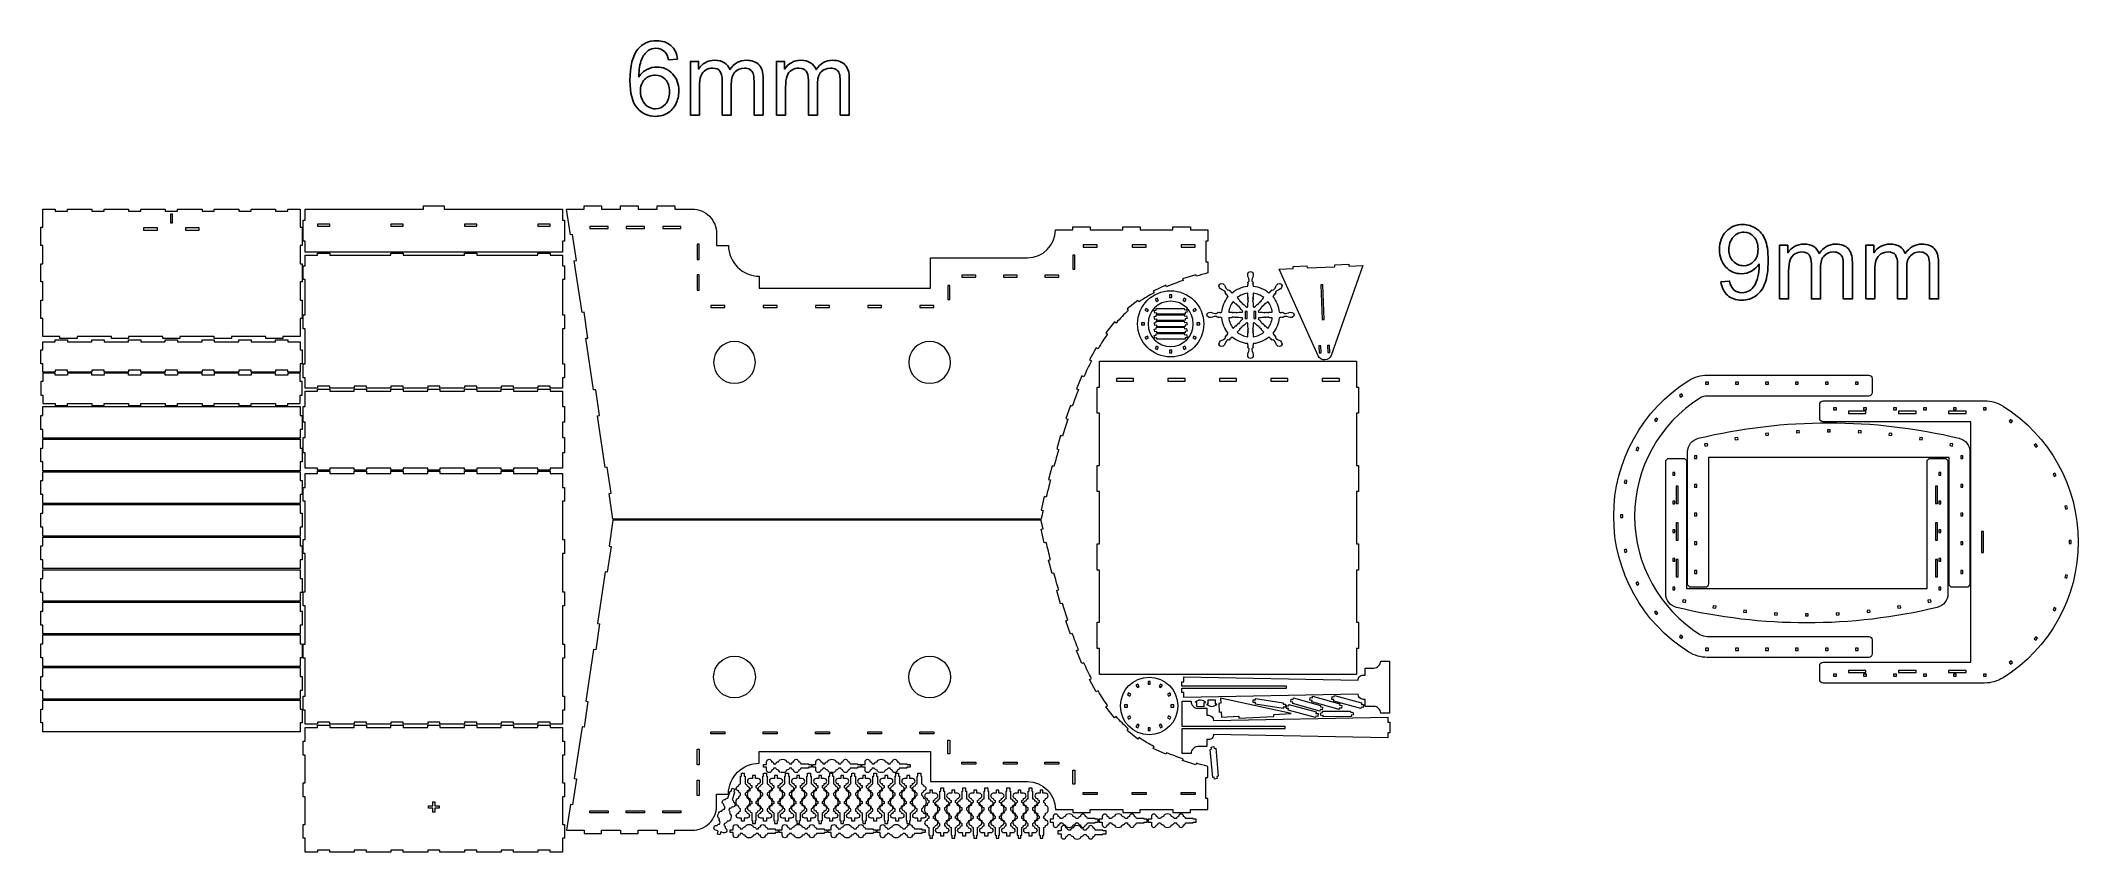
# Model space of a CAD drawing. Header units: millimetres. Extents: x -2923 to 2923, y -1165 to 1165.
import ezdxf

# ---------------------------------------------------------------- set-up
doc = ezdxf.new("R2010")
doc.units = ezdxf.units.MM
doc.header["$MEASUREMENT"] = 0
doc.layers.add('Camada 1', color=7, linetype='Continuous')

msp = doc.modelspace()

# ---------------------------------------------------------------- linework, layer by layer
at = {"layer": 'Camada 1', "color": 250}
for points, knots in [([(-1095.9441, 1111.7613), (-1095.9441, 1111.7613), (-1121.767, 1109.6836), (-1121.767, 1109.6836), (-1121.767, 1109.6836), (-1124.0921, 1119.9237), (-1127.4065, 1127.3936), (-1131.7103, 1132.0437), (-1131.7103, 1132.0437), (-1138.7844, 1139.5135), (-1147.5405, 1143.2237), (-1157.929, 1143.2237), (-1157.929, 1143.2237), (-1166.2893, 1143.2237), (-1173.7096, 1140.8986), (-1180.0912, 1136.2485), (-1180.0912, 1136.2485), (-1188.3031, 1130.2628), (-1194.734, 1121.5562), (-1199.5326, 1110.0794), (-1199.5326, 1110.0794), (-1204.2816, 1098.553), (-1206.755, 1082.1787), (-1206.9529, 1060.9565), (-1206.9529, 1060.9565), (-1200.6703, 1070.504), (-1192.9532, 1077.6276), (-1183.8508, 1082.2282), (-1183.8508, 1082.2282), (-1174.7485, 1086.8783), (-1165.2504, 1089.2034), (-1155.2576, 1089.2034), (-1155.2576, 1089.2034), (-1137.8445, 1089.2034), (-1123.0038, 1082.7724), (-1110.7354, 1069.9599), (-1110.7354, 1069.9599), (-1098.5165, 1057.1474), (-1092.3823, 1040.6246), (-1092.3823, 1020.2928), (-1092.3823, 1020.2928), (-1092.3823, 1006.9361), (-1095.2516, 994.5689), (-1100.99, 983.092), (-1100.99, 983.092), (-1106.7779, 971.6152), (-1114.6435, 962.8591), (-1124.7352, 956.7744), (-1124.7352, 956.7744), (-1134.7774, 950.6897), (-1146.2048, 947.6226), (-1158.9678, 947.6226), (-1158.9678, 947.6226), (-1180.6848, 947.6226), (-1198.4442, 955.6366), (-1212.1967, 971.6152), (-1212.1967, 971.6152), (-1225.8996, 987.5937), (-1232.7758, 1013.9608), (-1232.7758, 1050.6669), (-1232.7758, 1050.6669), (-1232.7758, 1091.7263), (-1225.1576, 1121.6057), (-1209.9705, 1140.2555), (-1209.9705, 1140.2555), (-1196.7128, 1156.4814), (-1178.8544, 1164.5944), (-1156.346, 1164.5944), (-1156.346, 1164.5944), (-1139.6254, 1164.5944), (-1125.873, 1159.8948), (-1115.1876, 1150.5451), (-1115.1876, 1150.5451), (-1104.5023, 1141.1955), (-1098.0713, 1128.284), (-1095.9441, 1111.7613)], [0, 0, 0, 0, 0.05, 0.05, 0.05, 0.05, 0.1, 0.1, 0.1, 0.1, 0.15, 0.15, 0.15, 0.15, 0.2, 0.2, 0.2, 0.2, 0.25, 0.25, 0.25, 0.25, 0.3, 0.3, 0.3, 0.3, 0.35, 0.35, 0.35, 0.35, 0.4, 0.4, 0.4, 0.4, 0.45, 0.45, 0.45, 0.45, 0.5, 0.5, 0.5, 0.5, 0.55, 0.55, 0.55, 0.55, 0.6, 0.6, 0.6, 0.6, 0.65, 0.65, 0.65, 0.65, 0.7, 0.7, 0.7, 0.7, 0.75, 0.75, 0.75, 0.75, 0.8, 0.8, 0.8, 0.8, 0.85, 0.85, 0.85, 0.85, 0.9, 0.9, 0.9, 0.9, 1, 1, 1, 1]), ([(-1202.7975, 1020.0455), (-1202.7975, 1011.0421), (-1200.8682, 1002.4345), (-1197.0591, 994.2226), (-1197.0591, 994.2226), (-1193.25, 986.0107), (-1187.9073, 979.7776), (-1181.13, 975.4738), (-1181.13, 975.4738), (-1174.3033, 971.1699), (-1167.0808, 968.9933), (-1159.4131, 968.9933), (-1159.4131, 968.9933), (-1148.2825, 968.9933), (-1138.7844, 973.4455), (-1130.9188, 982.35), (-1130.9188, 982.35), (-1123.0532, 991.2544), (-1119.0957, 1003.3249), (-1119.0957, 1018.6109), (-1119.0957, 1018.6109), (-1119.0957, 1033.3032), (-1123.0038, 1044.879), (-1130.7704, 1053.3382), (-1130.7704, 1053.3382), (-1138.5371, 1061.7975), (-1148.4309, 1066.0518), (-1160.4519, 1066.0518), (-1160.4519, 1066.0518), (-1172.2256, 1066.0518), (-1182.2678, 1061.7975), (-1190.4797, 1053.3382), (-1190.4797, 1053.3382), (-1198.6916, 1044.879), (-1202.7975, 1033.7979), (-1202.7975, 1020.0455)], [0, 0, 0, 0, 0.1, 0.1, 0.1, 0.1, 0.2, 0.2, 0.2, 0.2, 0.3, 0.3, 0.3, 0.3, 0.4, 0.4, 0.4, 0.4, 0.5, 0.5, 0.5, 0.5, 0.6, 0.6, 0.6, 0.6, 0.7, 0.7, 0.7, 0.7, 0.8, 0.8, 0.8, 0.8, 1, 1, 1, 1]), ([(-1059.3864, 951.1844), (-1059.3864, 951.1844), (-1059.3864, 1105.2314), (-1059.3864, 1105.2314), (-1059.3864, 1105.2314), (-1059.3864, 1105.2314), (-1035.938, 1105.2314), (-1035.938, 1105.2314), (-1035.938, 1105.2314), (-1035.938, 1105.2314), (-1035.938, 1083.4649), (-1035.938, 1083.4649), (-1035.938, 1083.4649), (-1031.1395, 1090.9843), (-1024.7085, 1097.069), (-1016.6945, 1101.6201), (-1016.6945, 1101.6201), (-1008.6805, 1106.2208), (-999.5782, 1108.4963), (-989.3381, 1108.4963), (-989.3381, 1108.4963), (-977.9602, 1108.4963), (-968.6105, 1106.1218), (-961.3385, 1101.4223), (-961.3385, 1101.4223), (-954.0666, 1096.6732), (-948.9218, 1090.0938), (-945.9536, 1081.5851), (-945.9536, 1081.5851), (-933.6853, 1099.5424), (-917.8057, 1108.4963), (-898.2159, 1108.4963), (-898.2159, 1108.4963), (-882.8804, 1108.4963), (-871.0573, 1104.2915), (-862.8454, 1095.8322), (-862.8454, 1095.8322), (-854.5841, 1087.373), (-850.4287, 1074.3626), (-850.4287, 1056.8011), (-850.4287, 1056.8011), (-850.4287, 1056.8011), (-850.4287, 951.1844), (-850.4287, 951.1844), (-850.4287, 951.1844), (-850.4287, 951.1844), (-876.5484, 951.1844), (-876.5484, 951.1844), (-876.5484, 951.1844), (-876.5484, 951.1844), (-876.5484, 1048.144), (-876.5484, 1048.144), (-876.5484, 1048.144), (-876.5484, 1058.5325), (-877.4388, 1066.0518), (-879.1208, 1070.6524), (-879.1208, 1070.6524), (-880.8027, 1075.2531), (-883.8698, 1078.9138), (-888.3715, 1081.7335), (-888.3715, 1081.7335), (-892.8237, 1084.5533), (-898.0675, 1085.9384), (-904.0532, 1085.9384), (-904.0532, 1085.9384), (-914.9364, 1085.9384), (-923.9398, 1082.3272), (-931.1129, 1075.1541), (-931.1129, 1075.1541), (-938.2859, 1067.9316), (-941.8477, 1056.4053), (-941.8477, 1040.5752), (-941.8477, 1040.5752), (-941.8477, 1040.5752), (-941.8477, 951.1844), (-941.8477, 951.1844), (-941.8477, 951.1844), (-941.8477, 951.1844), (-967.9674, 951.1844), (-967.9674, 951.1844), (-967.9674, 951.1844), (-967.9674, 951.1844), (-967.9674, 1051.1616), (-967.9674, 1051.1616), (-967.9674, 1051.1616), (-967.9674, 1062.7374), (-970.0946, 1071.4439), (-974.3489, 1077.2318), (-974.3489, 1077.2318), (-978.6033, 1083.0197), (-985.5784, 1085.9384), (-995.2249, 1085.9384), (-995.2249, 1085.9384), (-1002.5463, 1085.9384), (-1009.3236, 1084.0091), (-1015.5567, 1080.1505), (-1015.5567, 1080.1505), (-1021.7898, 1076.2919), (-1026.2915, 1070.6524), (-1029.1113, 1063.1826), (-1029.1113, 1063.1826), (-1031.8816, 1055.7622), (-1033.2667, 1045.0274), (-1033.2667, 1031.0276), (-1033.2667, 1031.0276), (-1033.2667, 1031.0276), (-1033.2667, 951.1844), (-1033.2667, 951.1844), (-1033.2667, 951.1844), (-1033.2667, 951.1844), (-1059.3864, 951.1844), (-1059.3864, 951.1844)], [0, 0, 0, 0, 0.034482759, 0.034482759, 0.034482759, 0.034482759, 0.068965517, 0.068965517, 0.068965517, 0.068965517, 0.103448276, 0.103448276, 0.103448276, 0.103448276, 0.137931034, 0.137931034, 0.137931034, 0.137931034, 0.172413793, 0.172413793, 0.172413793, 0.172413793, 0.206896552, 0.206896552, 0.206896552, 0.206896552, 0.24137931, 0.24137931, 0.24137931, 0.24137931, 0.275862069, 0.275862069, 0.275862069, 0.275862069, 0.310344828, 0.310344828, 0.310344828, 0.310344828, 0.344827586, 0.344827586, 0.344827586, 0.344827586, 0.379310345, 0.379310345, 0.379310345, 0.379310345, 0.413793103, 0.413793103, 0.413793103, 0.413793103, 0.448275862, 0.448275862, 0.448275862, 0.448275862, 0.482758621, 0.482758621, 0.482758621, 0.482758621, 0.517241379, 0.517241379, 0.517241379, 0.517241379, 0.551724138, 0.551724138, 0.551724138, 0.551724138, 0.586206897, 0.586206897, 0.586206897, 0.586206897, 0.620689655, 0.620689655, 0.620689655, 0.620689655, 0.655172414, 0.655172414, 0.655172414, 0.655172414, 0.689655172, 0.689655172, 0.689655172, 0.689655172, 0.724137931, 0.724137931, 0.724137931, 0.724137931, 0.75862069, 0.75862069, 0.75862069, 0.75862069, 0.793103448, 0.793103448, 0.793103448, 0.793103448, 0.827586207, 0.827586207, 0.827586207, 0.827586207, 0.862068966, 0.862068966, 0.862068966, 0.862068966, 0.896551724, 0.896551724, 0.896551724, 0.896551724, 0.931034483, 0.931034483, 0.931034483, 0.931034483, 1, 1, 1, 1]), ([(-812.1395, 951.1844), (-812.1395, 951.1844), (-812.1395, 1105.2314), (-812.1395, 1105.2314), (-812.1395, 1105.2314), (-812.1395, 1105.2314), (-788.6911, 1105.2314), (-788.6911, 1105.2314), (-788.6911, 1105.2314), (-788.6911, 1105.2314), (-788.6911, 1083.4649), (-788.6911, 1083.4649), (-788.6911, 1083.4649), (-783.8926, 1090.9843), (-777.4616, 1097.069), (-769.4476, 1101.6201), (-769.4476, 1101.6201), (-761.4336, 1106.2208), (-752.3313, 1108.4963), (-742.0912, 1108.4963), (-742.0912, 1108.4963), (-730.7133, 1108.4963), (-721.3636, 1106.1218), (-714.0916, 1101.4223), (-714.0916, 1101.4223), (-706.8197, 1096.6732), (-701.6749, 1090.0938), (-698.7067, 1081.5851), (-698.7067, 1081.5851), (-686.4384, 1099.5424), (-670.5588, 1108.4963), (-650.969, 1108.4963), (-650.969, 1108.4963), (-635.6335, 1108.4963), (-623.8104, 1104.2915), (-615.5985, 1095.8322), (-615.5985, 1095.8322), (-607.3372, 1087.373), (-603.1818, 1074.3626), (-603.1818, 1056.8011), (-603.1818, 1056.8011), (-603.1818, 1056.8011), (-603.1818, 951.1844), (-603.1818, 951.1844), (-603.1818, 951.1844), (-603.1818, 951.1844), (-629.3015, 951.1844), (-629.3015, 951.1844), (-629.3015, 951.1844), (-629.3015, 951.1844), (-629.3015, 1048.144), (-629.3015, 1048.144), (-629.3015, 1048.144), (-629.3015, 1058.5325), (-630.1919, 1066.0518), (-631.8739, 1070.6524), (-631.8739, 1070.6524), (-633.5558, 1075.2531), (-636.6229, 1078.9138), (-641.1246, 1081.7335), (-641.1246, 1081.7335), (-645.5768, 1084.5533), (-650.8206, 1085.9384), (-656.8063, 1085.9384), (-656.8063, 1085.9384), (-667.6895, 1085.9384), (-676.6929, 1082.3272), (-683.866, 1075.1541), (-683.866, 1075.1541), (-691.039, 1067.9316), (-694.6008, 1056.4053), (-694.6008, 1040.5752), (-694.6008, 1040.5752), (-694.6008, 1040.5752), (-694.6008, 951.1844), (-694.6008, 951.1844), (-694.6008, 951.1844), (-694.6008, 951.1844), (-720.7205, 951.1844), (-720.7205, 951.1844), (-720.7205, 951.1844), (-720.7205, 951.1844), (-720.7205, 1051.1616), (-720.7205, 1051.1616), (-720.7205, 1051.1616), (-720.7205, 1062.7374), (-722.8477, 1071.4439), (-727.102, 1077.2318), (-727.102, 1077.2318), (-731.3564, 1083.0197), (-738.3315, 1085.9384), (-747.978, 1085.9384), (-747.978, 1085.9384), (-755.2994, 1085.9384), (-762.0767, 1084.0091), (-768.3098, 1080.1505), (-768.3098, 1080.1505), (-774.5429, 1076.2919), (-779.0446, 1070.6524), (-781.8644, 1063.1826), (-781.8644, 1063.1826), (-784.6347, 1055.7622), (-786.0198, 1045.0274), (-786.0198, 1031.0276), (-786.0198, 1031.0276), (-786.0198, 1031.0276), (-786.0198, 951.1844), (-786.0198, 951.1844), (-786.0198, 951.1844), (-786.0198, 951.1844), (-812.1395, 951.1844), (-812.1395, 951.1844)], [0, 0, 0, 0, 0.034482759, 0.034482759, 0.034482759, 0.034482759, 0.068965517, 0.068965517, 0.068965517, 0.068965517, 0.103448276, 0.103448276, 0.103448276, 0.103448276, 0.137931034, 0.137931034, 0.137931034, 0.137931034, 0.172413793, 0.172413793, 0.172413793, 0.172413793, 0.206896552, 0.206896552, 0.206896552, 0.206896552, 0.24137931, 0.24137931, 0.24137931, 0.24137931, 0.275862069, 0.275862069, 0.275862069, 0.275862069, 0.310344828, 0.310344828, 0.310344828, 0.310344828, 0.344827586, 0.344827586, 0.344827586, 0.344827586, 0.379310345, 0.379310345, 0.379310345, 0.379310345, 0.413793103, 0.413793103, 0.413793103, 0.413793103, 0.448275862, 0.448275862, 0.448275862, 0.448275862, 0.482758621, 0.482758621, 0.482758621, 0.482758621, 0.517241379, 0.517241379, 0.517241379, 0.517241379, 0.551724138, 0.551724138, 0.551724138, 0.551724138, 0.586206897, 0.586206897, 0.586206897, 0.586206897, 0.620689655, 0.620689655, 0.620689655, 0.620689655, 0.655172414, 0.655172414, 0.655172414, 0.655172414, 0.689655172, 0.689655172, 0.689655172, 0.689655172, 0.724137931, 0.724137931, 0.724137931, 0.724137931, 0.75862069, 0.75862069, 0.75862069, 0.75862069, 0.793103448, 0.793103448, 0.793103448, 0.793103448, 0.827586207, 0.827586207, 0.827586207, 0.827586207, 0.862068966, 0.862068966, 0.862068966, 0.862068966, 0.896551724, 0.896551724, 0.896551724, 0.896551724, 0.931034483, 0.931034483, 0.931034483, 0.931034483, 1, 1, 1, 1]), ([(1898.0038, 472.9353), (1898.0038, 472.9353), (1922.9363, 475.013), (1922.9363, 475.013), (1922.9363, 475.013), (1925.0635, 463.2393), (1929.1199, 454.7306), (1935.1057, 449.4374), (1935.1057, 449.4374), (1941.0915, 444.1442), (1948.7592, 441.4729), (1958.1583, 441.4729), (1958.1583, 441.4729), (1966.1723, 441.4729), (1973.197, 443.3033), (1979.2817, 447.0134), (1979.2817, 447.0134), (1985.3664, 450.6742), (1990.3133, 455.5716), (1994.1224, 461.7553), (1994.1224, 461.7553), (1997.9315, 467.8894), (2001.147, 476.2003), (2003.7689, 486.6382), (2003.7689, 486.6382), (2006.3908, 497.0762), (2007.677, 507.7121), (2007.677, 518.5459), (2007.677, 518.5459), (2007.677, 519.6836), (2007.6275, 521.4645), (2007.5286, 523.7896), (2007.5286, 523.7896), (2002.3343, 515.4788), (1995.2107, 508.7015), (1986.2073, 503.5567), (1986.2073, 503.5567), (1977.204, 498.3624), (1967.4091, 495.79), (1956.9216, 495.79), (1956.9216, 495.79), (1939.36, 495.79), (1924.5193, 502.1716), (1912.3499, 514.9346), (1912.3499, 514.9346), (1900.2299, 527.6482), (1894.1452, 544.4677), (1894.1452, 565.3437), (1894.1452, 565.3437), (1894.1452, 586.9122), (1900.4773, 604.2265), (1913.1909, 617.3852), (1913.1909, 617.3852), (1925.855, 630.4946), (1941.7346, 637.074), (1960.8791, 637.074), (1960.8791, 637.074), (1974.6316, 637.074), (1987.2462, 633.3638), (1998.723, 625.8939), (1998.723, 625.8939), (2010.1504, 618.4736), (2018.8075, 607.8872), (2024.7438, 594.0853), (2024.7438, 594.0853), (2030.6801, 580.3328), (2033.6483, 560.3968), (2033.6483, 534.3265), (2033.6483, 534.3265), (2033.6483, 507.168), (2030.7296, 485.5499), (2024.8428, 469.4724), (2024.8428, 469.4724), (2018.9559, 453.3455), (2010.1504, 441.1266), (1998.5252, 432.7169), (1998.5252, 432.7169), (1986.8999, 424.3071), (1973.2959, 420.1022), (1957.6636, 420.1022), (1957.6636, 420.1022), (1941.042, 420.1022), (1927.4874, 424.7029), (1916.9505, 433.9536), (1916.9505, 433.9536), (1906.4631, 443.2043), (1900.131, 456.2147), (1898.0038, 472.9353)], [0, 0, 0, 0, 0.043478261, 0.043478261, 0.043478261, 0.043478261, 0.086956522, 0.086956522, 0.086956522, 0.086956522, 0.130434783, 0.130434783, 0.130434783, 0.130434783, 0.173913043, 0.173913043, 0.173913043, 0.173913043, 0.217391304, 0.217391304, 0.217391304, 0.217391304, 0.260869565, 0.260869565, 0.260869565, 0.260869565, 0.304347826, 0.304347826, 0.304347826, 0.304347826, 0.347826087, 0.347826087, 0.347826087, 0.347826087, 0.391304348, 0.391304348, 0.391304348, 0.391304348, 0.434782609, 0.434782609, 0.434782609, 0.434782609, 0.47826087, 0.47826087, 0.47826087, 0.47826087, 0.52173913, 0.52173913, 0.52173913, 0.52173913, 0.565217391, 0.565217391, 0.565217391, 0.565217391, 0.608695652, 0.608695652, 0.608695652, 0.608695652, 0.652173913, 0.652173913, 0.652173913, 0.652173913, 0.695652174, 0.695652174, 0.695652174, 0.695652174, 0.739130435, 0.739130435, 0.739130435, 0.739130435, 0.782608696, 0.782608696, 0.782608696, 0.782608696, 0.826086957, 0.826086957, 0.826086957, 0.826086957, 0.869565217, 0.869565217, 0.869565217, 0.869565217, 0.913043478, 0.913043478, 0.913043478, 0.913043478, 1, 1, 1, 1]), ([(2004.5604, 566.6794), (2004.5604, 581.619), (2000.6029, 593.4916), (1992.6878, 602.2477), (1992.6878, 602.2477), (1984.8222, 611.0037), (1975.2252, 615.4065), (1963.9462, 615.4065), (1963.9462, 615.4065), (1952.2715, 615.4065), (1942.1798, 610.7069), (1933.6711, 601.2583), (1933.6711, 601.2583), (1925.1129, 591.8097), (1920.8586, 579.5413), (1920.8586, 564.5027), (1920.8586, 564.5027), (1920.8586, 550.9976), (1924.915, 540.0155), (1932.9785, 531.6057), (1932.9785, 531.6057), (1941.0915, 523.1465), (1951.1832, 518.9416), (1963.2042, 518.9416), (1963.2042, 518.9416), (1975.2747, 518.9416), (1985.1685, 523.1465), (1992.9352, 531.6057), (1992.9352, 531.6057), (2000.7018, 540.0155), (2004.5604, 551.7397), (2004.5604, 566.6794)], [0, 0, 0, 0, 0.111111111, 0.111111111, 0.111111111, 0.111111111, 0.222222222, 0.222222222, 0.222222222, 0.222222222, 0.333333333, 0.333333333, 0.333333333, 0.333333333, 0.444444444, 0.444444444, 0.444444444, 0.444444444, 0.555555556, 0.555555556, 0.555555556, 0.555555556, 0.666666667, 0.666666667, 0.666666667, 0.666666667, 0.777777778, 0.777777778, 0.777777778, 0.777777778, 1, 1, 1, 1]), ([(2066.3474, 423.664), (2066.3474, 423.664), (2066.3474, 577.711), (2066.3474, 577.711), (2066.3474, 577.711), (2066.3474, 577.711), (2089.7958, 577.711), (2089.7958, 577.711), (2089.7958, 577.711), (2089.7958, 577.711), (2089.7958, 555.9445), (2089.7958, 555.9445), (2089.7958, 555.9445), (2094.5943, 563.4639), (2101.0253, 569.5486), (2109.0393, 574.0997), (2109.0393, 574.0997), (2117.0533, 578.7004), (2126.1556, 580.9759), (2136.3957, 580.9759), (2136.3957, 580.9759), (2147.7736, 580.9759), (2157.1233, 578.6014), (2164.3953, 573.9019), (2164.3953, 573.9019), (2171.6672, 569.1528), (2176.812, 562.5734), (2179.7802, 554.0647), (2179.7802, 554.0647), (2192.0485, 572.022), (2207.9281, 580.9759), (2227.5179, 580.9759), (2227.5179, 580.9759), (2242.8534, 580.9759), (2254.6765, 576.7711), (2262.8884, 568.3118), (2262.8884, 568.3118), (2271.1497, 559.8526), (2275.3051, 546.8422), (2275.3051, 529.2807), (2275.3051, 529.2807), (2275.3051, 529.2807), (2275.3051, 423.664), (2275.3051, 423.664), (2275.3051, 423.664), (2275.3051, 423.664), (2249.1854, 423.664), (2249.1854, 423.664), (2249.1854, 423.664), (2249.1854, 423.664), (2249.1854, 520.6236), (2249.1854, 520.6236), (2249.1854, 520.6236), (2249.1854, 531.0121), (2248.295, 538.5314), (2246.613, 543.132), (2246.613, 543.132), (2244.9311, 547.7327), (2241.864, 551.3934), (2237.3623, 554.2131), (2237.3623, 554.2131), (2232.9101, 557.0329), (2227.6663, 558.418), (2221.6806, 558.418), (2221.6806, 558.418), (2210.7974, 558.418), (2201.794, 554.8068), (2194.6209, 547.6337), (2194.6209, 547.6337), (2187.4479, 540.4112), (2183.8861, 528.8849), (2183.8861, 513.0548), (2183.8861, 513.0548), (2183.8861, 513.0548), (2183.8861, 423.664), (2183.8861, 423.664), (2183.8861, 423.664), (2183.8861, 423.664), (2157.7664, 423.664), (2157.7664, 423.664), (2157.7664, 423.664), (2157.7664, 423.664), (2157.7664, 523.6412), (2157.7664, 523.6412), (2157.7664, 523.6412), (2157.7664, 535.217), (2155.6392, 543.9235), (2151.3849, 549.7114), (2151.3849, 549.7114), (2147.1305, 555.4993), (2140.1554, 558.418), (2130.5089, 558.418), (2130.5089, 558.418), (2123.1875, 558.418), (2116.4102, 556.4887), (2110.1771, 552.6301), (2110.1771, 552.6301), (2103.944, 548.7715), (2099.4423, 543.132), (2096.6225, 535.6622), (2096.6225, 535.6622), (2093.8522, 528.2418), (2092.4671, 517.507), (2092.4671, 503.5072), (2092.4671, 503.5072), (2092.4671, 503.5072), (2092.4671, 423.664), (2092.4671, 423.664), (2092.4671, 423.664), (2092.4671, 423.664), (2066.3474, 423.664), (2066.3474, 423.664)], [0, 0, 0, 0, 0.034482759, 0.034482759, 0.034482759, 0.034482759, 0.068965517, 0.068965517, 0.068965517, 0.068965517, 0.103448276, 0.103448276, 0.103448276, 0.103448276, 0.137931034, 0.137931034, 0.137931034, 0.137931034, 0.172413793, 0.172413793, 0.172413793, 0.172413793, 0.206896552, 0.206896552, 0.206896552, 0.206896552, 0.24137931, 0.24137931, 0.24137931, 0.24137931, 0.275862069, 0.275862069, 0.275862069, 0.275862069, 0.310344828, 0.310344828, 0.310344828, 0.310344828, 0.344827586, 0.344827586, 0.344827586, 0.344827586, 0.379310345, 0.379310345, 0.379310345, 0.379310345, 0.413793103, 0.413793103, 0.413793103, 0.413793103, 0.448275862, 0.448275862, 0.448275862, 0.448275862, 0.482758621, 0.482758621, 0.482758621, 0.482758621, 0.517241379, 0.517241379, 0.517241379, 0.517241379, 0.551724138, 0.551724138, 0.551724138, 0.551724138, 0.586206897, 0.586206897, 0.586206897, 0.586206897, 0.620689655, 0.620689655, 0.620689655, 0.620689655, 0.655172414, 0.655172414, 0.655172414, 0.655172414, 0.689655172, 0.689655172, 0.689655172, 0.689655172, 0.724137931, 0.724137931, 0.724137931, 0.724137931, 0.75862069, 0.75862069, 0.75862069, 0.75862069, 0.793103448, 0.793103448, 0.793103448, 0.793103448, 0.827586207, 0.827586207, 0.827586207, 0.827586207, 0.862068966, 0.862068966, 0.862068966, 0.862068966, 0.896551724, 0.896551724, 0.896551724, 0.896551724, 0.931034483, 0.931034483, 0.931034483, 0.931034483, 1, 1, 1, 1]), ([(2313.5943, 423.664), (2313.5943, 423.664), (2313.5943, 577.711), (2313.5943, 577.711), (2313.5943, 577.711), (2313.5943, 577.711), (2337.0427, 577.711), (2337.0427, 577.711), (2337.0427, 577.711), (2337.0427, 577.711), (2337.0427, 555.9445), (2337.0427, 555.9445), (2337.0427, 555.9445), (2341.8412, 563.4639), (2348.2722, 569.5486), (2356.2862, 574.0997), (2356.2862, 574.0997), (2364.3002, 578.7004), (2373.4025, 580.9759), (2383.6426, 580.9759), (2383.6426, 580.9759), (2395.0205, 580.9759), (2404.3702, 578.6014), (2411.6422, 573.9019), (2411.6422, 573.9019), (2418.9141, 569.1528), (2424.0589, 562.5734), (2427.0271, 554.0647), (2427.0271, 554.0647), (2439.2954, 572.022), (2455.175, 580.9759), (2474.7648, 580.9759), (2474.7648, 580.9759), (2490.1003, 580.9759), (2501.9234, 576.7711), (2510.1353, 568.3118), (2510.1353, 568.3118), (2518.3966, 559.8526), (2522.552, 546.8422), (2522.552, 529.2807), (2522.552, 529.2807), (2522.552, 529.2807), (2522.552, 423.664), (2522.552, 423.664), (2522.552, 423.664), (2522.552, 423.664), (2496.4323, 423.664), (2496.4323, 423.664), (2496.4323, 423.664), (2496.4323, 423.664), (2496.4323, 520.6236), (2496.4323, 520.6236), (2496.4323, 520.6236), (2496.4323, 531.0121), (2495.5419, 538.5314), (2493.8599, 543.132), (2493.8599, 543.132), (2492.178, 547.7327), (2489.1109, 551.3934), (2484.6092, 554.2131), (2484.6092, 554.2131), (2480.157, 557.0329), (2474.9132, 558.418), (2468.9275, 558.418), (2468.9275, 558.418), (2458.0443, 558.418), (2449.0409, 554.8068), (2441.8678, 547.6337), (2441.8678, 547.6337), (2434.6948, 540.4112), (2431.133, 528.8849), (2431.133, 513.0548), (2431.133, 513.0548), (2431.133, 513.0548), (2431.133, 423.664), (2431.133, 423.664), (2431.133, 423.664), (2431.133, 423.664), (2405.0133, 423.664), (2405.0133, 423.664), (2405.0133, 423.664), (2405.0133, 423.664), (2405.0133, 523.6412), (2405.0133, 523.6412), (2405.0133, 523.6412), (2405.0133, 535.217), (2402.8861, 543.9235), (2398.6318, 549.7114), (2398.6318, 549.7114), (2394.3774, 555.4993), (2387.4023, 558.418), (2377.7558, 558.418), (2377.7558, 558.418), (2370.4344, 558.418), (2363.6571, 556.4887), (2357.424, 552.6301), (2357.424, 552.6301), (2351.1909, 548.7715), (2346.6892, 543.132), (2343.8694, 535.6622), (2343.8694, 535.6622), (2341.0991, 528.2418), (2339.714, 517.507), (2339.714, 503.5072), (2339.714, 503.5072), (2339.714, 503.5072), (2339.714, 423.664), (2339.714, 423.664), (2339.714, 423.664), (2339.714, 423.664), (2313.5943, 423.664), (2313.5943, 423.664)], [0, 0, 0, 0, 0.034482759, 0.034482759, 0.034482759, 0.034482759, 0.068965517, 0.068965517, 0.068965517, 0.068965517, 0.103448276, 0.103448276, 0.103448276, 0.103448276, 0.137931034, 0.137931034, 0.137931034, 0.137931034, 0.172413793, 0.172413793, 0.172413793, 0.172413793, 0.206896552, 0.206896552, 0.206896552, 0.206896552, 0.24137931, 0.24137931, 0.24137931, 0.24137931, 0.275862069, 0.275862069, 0.275862069, 0.275862069, 0.310344828, 0.310344828, 0.310344828, 0.310344828, 0.344827586, 0.344827586, 0.344827586, 0.344827586, 0.379310345, 0.379310345, 0.379310345, 0.379310345, 0.413793103, 0.413793103, 0.413793103, 0.413793103, 0.448275862, 0.448275862, 0.448275862, 0.448275862, 0.482758621, 0.482758621, 0.482758621, 0.482758621, 0.517241379, 0.517241379, 0.517241379, 0.517241379, 0.551724138, 0.551724138, 0.551724138, 0.551724138, 0.586206897, 0.586206897, 0.586206897, 0.586206897, 0.620689655, 0.620689655, 0.620689655, 0.620689655, 0.655172414, 0.655172414, 0.655172414, 0.655172414, 0.689655172, 0.689655172, 0.689655172, 0.689655172, 0.724137931, 0.724137931, 0.724137931, 0.724137931, 0.75862069, 0.75862069, 0.75862069, 0.75862069, 0.793103448, 0.793103448, 0.793103448, 0.793103448, 0.827586207, 0.827586207, 0.827586207, 0.827586207, 0.862068966, 0.862068966, 0.862068966, 0.862068966, 0.896551724, 0.896551724, 0.896551724, 0.896551724, 0.931034483, 0.931034483, 0.931034483, 0.931034483, 1, 1, 1, 1])]:
    msp.add_open_spline(points, degree=3, knots=knots, dxfattribs=at)
at = {"layer": 'Camada 1', "color": 230, "lineweight": 9}
for points, knots in [([(-2741.7679, 675.342), (-2741.7679, 675.342), (-2776.9108, 675.342), (-2776.9108, 675.342), (-2776.9108, 675.342), (-2776.9108, 675.342), (-2776.9108, 681.342), (-2776.9108, 681.342), (-2776.9108, 681.342), (-2776.9108, 681.342), (-2847.1965, 681.342), (-2847.1965, 681.342), (-2847.1965, 681.342), (-2847.1965, 681.342), (-2847.1965, 675.342), (-2847.1965, 675.342), (-2847.1965, 675.342), (-2847.1965, 675.342), (-2882.3393, 675.342), (-2882.3393, 675.342), (-2882.3393, 675.342), (-2882.3393, 675.342), (-2882.3393, 681.342), (-2882.3393, 681.342), (-2882.3393, 681.342), (-2882.3393, 681.342), (-2917.4822, 681.342), (-2917.4822, 681.342), (-2917.4822, 681.342), (-2917.4822, 681.342), (-2917.4822, 629.0796), (-2917.4822, 629.0796), (-2917.4822, 629.0796), (-2917.4822, 629.0796), (-2923.4822, 629.0796), (-2923.4822, 629.0796), (-2923.4822, 629.0796), (-2923.4822, 629.0796), (-2923.4822, 576.8171), (-2923.4822, 576.8171), (-2923.4822, 576.8171), (-2923.4822, 576.8171), (-2917.4822, 576.8171), (-2917.4822, 576.8171), (-2917.4822, 576.8171), (-2917.4822, 576.8171), (-2917.4822, 524.5546), (-2917.4822, 524.5546), (-2917.4822, 524.5546), (-2917.4822, 524.5546), (-2923.4822, 524.5546), (-2923.4822, 524.5546), (-2923.4822, 524.5546), (-2923.4822, 524.5546), (-2923.4822, 472.2922), (-2923.4822, 472.2922), (-2923.4822, 472.2922), (-2923.4822, 472.2922), (-2917.4822, 472.2922), (-2917.4822, 472.2922), (-2917.4822, 472.2922), (-2917.4822, 472.2922), (-2917.4822, 420.0297), (-2917.4822, 420.0297), (-2917.4822, 420.0297), (-2917.4822, 420.0297), (-2923.4822, 420.0297), (-2923.4822, 420.0297), (-2923.4822, 420.0297), (-2923.4822, 420.0297), (-2923.4822, 367.7672), (-2923.4822, 367.7672), (-2923.4822, 367.7672), (-2923.4822, 367.7672), (-2917.4822, 367.7672), (-2917.4822, 367.7672), (-2917.4822, 367.7672), (-2917.4822, 367.7672), (-2917.4822, 315.5048), (-2917.4822, 315.5048), (-2917.4822, 315.5048), (-2917.4822, 315.5048), (-2868.2822, 315.5048), (-2868.2822, 315.5048), (-2868.2822, 315.5048), (-2868.2822, 315.5048), (-2868.2822, 309.5048), (-2868.2822, 309.5048), (-2868.2822, 309.5048), (-2868.2822, 309.5048), (-2819.0822, 309.5048), (-2819.0822, 309.5048), (-2819.0822, 309.5048), (-2819.0822, 309.5048), (-2819.0822, 315.5048), (-2819.0822, 315.5048), (-2819.0822, 315.5048), (-2819.0822, 315.5048), (-2720.6822, 315.5048), (-2720.6822, 315.5048), (-2720.6822, 315.5048), (-2720.6822, 315.5048), (-2720.6822, 309.5048), (-2720.6822, 309.5048), (-2720.6822, 309.5048), (-2720.6822, 309.5048), (-2671.4822, 309.5048), (-2671.4822, 309.5048), (-2671.4822, 309.5048), (-2671.4822, 309.5048), (-2671.4822, 315.5048), (-2671.4822, 315.5048), (-2671.4822, 315.5048), (-2671.4822, 315.5048), (-2573.0822, 315.5048), (-2573.0822, 315.5048), (-2573.0822, 315.5048), (-2573.0822, 315.5048), (-2573.0822, 309.5048), (-2573.0822, 309.5048), (-2573.0822, 309.5048), (-2573.0822, 309.5048), (-2523.8822, 309.5048), (-2523.8822, 309.5048), (-2523.8822, 309.5048), (-2523.8822, 309.5048), (-2523.8822, 315.5048), (-2523.8822, 315.5048), (-2523.8822, 315.5048), (-2523.8822, 315.5048), (-2425.4822, 315.5048), (-2425.4822, 315.5048), (-2425.4822, 315.5048), (-2425.4822, 315.5048), (-2425.4822, 309.5048), (-2425.4822, 309.5048), (-2425.4822, 309.5048), (-2425.4822, 309.5048), (-2376.2822, 309.5048), (-2376.2822, 309.5048), (-2376.2822, 309.5048), (-2376.2822, 309.5048), (-2376.2822, 315.5048), (-2376.2822, 315.5048), (-2376.2822, 315.5048), (-2376.2822, 315.5048), (-2277.8822, 315.5048), (-2277.8822, 315.5048), (-2277.8822, 315.5048), (-2277.8822, 315.5048), (-2277.8822, 309.5048), (-2277.8822, 309.5048), (-2277.8822, 309.5048), (-2277.8822, 309.5048), (-2228.6822, 309.5048), (-2228.6822, 309.5048), (-2228.6822, 309.5048), (-2228.6822, 309.5048), (-2228.6822, 315.5048), (-2228.6822, 315.5048), (-2228.6822, 315.5048), (-2228.6822, 315.5048), (-2179.4822, 315.5048), (-2179.4822, 315.5048), (-2179.4822, 315.5048), (-2179.4822, 315.5048), (-2179.4822, 367.7672), (-2179.4822, 367.7672), (-2179.4822, 367.7672), (-2179.4822, 367.7672), (-2173.4822, 367.7672), (-2173.4822, 367.7672), (-2173.4822, 367.7672), (-2173.4822, 367.7672), (-2173.4822, 420.0297), (-2173.4822, 420.0297), (-2173.4822, 420.0297), (-2173.4822, 420.0297), (-2179.4822, 420.0297), (-2179.4822, 420.0297), (-2179.4822, 420.0297), (-2179.4822, 420.0297), (-2179.4822, 472.2922), (-2179.4822, 472.2922), (-2179.4822, 472.2922), (-2179.4822, 472.2922), (-2173.4822, 472.2922), (-2173.4822, 472.2922), (-2173.4822, 472.2922), (-2173.4822, 472.2922), (-2173.4822, 524.5546), (-2173.4822, 524.5546), (-2173.4822, 524.5546), (-2173.4822, 524.5546), (-2179.4822, 524.5546), (-2179.4822, 524.5546), (-2179.4822, 524.5546), (-2179.4822, 524.5546), (-2179.4822, 576.8171), (-2179.4822, 576.8171), (-2179.4822, 576.8171), (-2179.4822, 576.8171), (-2173.4822, 576.8171), (-2173.4822, 576.8171), (-2173.4822, 576.8171), (-2173.4822, 576.8171), (-2173.4822, 629.0796), (-2173.4822, 629.0796), (-2173.4822, 629.0796), (-2173.4822, 629.0796), (-2179.4822, 629.0796), (-2179.4822, 629.0796), (-2179.4822, 629.0796), (-2179.4822, 629.0796), (-2179.4822, 681.342), (-2179.4822, 681.342), (-2179.4822, 681.342), (-2179.4822, 681.342), (-2214.6251, 681.342), (-2214.6251, 681.342), (-2214.6251, 681.342), (-2214.6251, 681.342), (-2214.6251, 675.342), (-2214.6251, 675.342), (-2214.6251, 675.342), (-2214.6251, 675.342), (-2249.7679, 675.342), (-2249.7679, 675.342), (-2249.7679, 675.342), (-2249.7679, 675.342), (-2249.7679, 681.342), (-2249.7679, 681.342), (-2249.7679, 681.342), (-2249.7679, 681.342), (-2320.0536, 681.342), (-2320.0536, 681.342), (-2320.0536, 681.342), (-2320.0536, 681.342), (-2320.0536, 675.342), (-2320.0536, 675.342), (-2320.0536, 675.342), (-2320.0536, 675.342), (-2355.1965, 675.342), (-2355.1965, 675.342), (-2355.1965, 675.342), (-2355.1965, 675.342), (-2355.1965, 681.342), (-2355.1965, 681.342), (-2355.1965, 681.342), (-2355.1965, 681.342), (-2425.4822, 681.342), (-2425.4822, 681.342), (-2425.4822, 681.342), (-2425.4822, 681.342), (-2425.4822, 675.342), (-2425.4822, 675.342), (-2425.4822, 675.342), (-2425.4822, 675.342), (-2460.6251, 675.342), (-2460.6251, 675.342), (-2460.6251, 675.342), (-2460.6251, 675.342), (-2460.6251, 681.342), (-2460.6251, 681.342), (-2460.6251, 681.342), (-2460.6251, 681.342), (-2530.9108, 681.342), (-2530.9108, 681.342), (-2530.9108, 681.342), (-2530.9108, 681.342), (-2530.9108, 675.342), (-2530.9108, 675.342), (-2530.9108, 675.342), (-2530.9108, 675.342), (-2566.0536, 675.342), (-2566.0536, 675.342), (-2566.0536, 675.342), (-2566.0536, 675.342), (-2566.0536, 681.342), (-2566.0536, 681.342), (-2566.0536, 681.342), (-2566.0536, 681.342), (-2636.3393, 681.342), (-2636.3393, 681.342), (-2636.3393, 681.342), (-2636.3393, 681.342), (-2636.3393, 675.342), (-2636.3393, 675.342), (-2636.3393, 675.342), (-2636.3393, 675.342), (-2671.4822, 675.342), (-2671.4822, 675.342), (-2671.4822, 675.342), (-2671.4822, 675.342), (-2671.4822, 681.342), (-2671.4822, 681.342), (-2671.4822, 681.342), (-2671.4822, 681.342), (-2741.7679, 681.342), (-2741.7679, 681.342), (-2741.7679, 681.342), (-2741.7679, 681.342), (-2741.7679, 675.342), (-2741.7679, 675.342)], [0, 0, 0, 0, 0.012987013, 0.012987013, 0.012987013, 0.012987013, 0.025974026, 0.025974026, 0.025974026, 0.025974026, 0.038961039, 0.038961039, 0.038961039, 0.038961039, 0.051948052, 0.051948052, 0.051948052, 0.051948052, 0.064935065, 0.064935065, 0.064935065, 0.064935065, 0.077922078, 0.077922078, 0.077922078, 0.077922078, 0.090909091, 0.090909091, 0.090909091, 0.090909091, 0.103896104, 0.103896104, 0.103896104, 0.103896104, 0.116883117, 0.116883117, 0.116883117, 0.116883117, 0.12987013, 0.12987013, 0.12987013, 0.12987013, 0.142857143, 0.142857143, 0.142857143, 0.142857143, 0.155844156, 0.155844156, 0.155844156, 0.155844156, 0.168831169, 0.168831169, 0.168831169, 0.168831169, 0.181818182, 0.181818182, 0.181818182, 0.181818182, 0.194805195, 0.194805195, 0.194805195, 0.194805195, 0.207792208, 0.207792208, 0.207792208, 0.207792208, 0.220779221, 0.220779221, 0.220779221, 0.220779221, 0.233766234, 0.233766234, 0.233766234, 0.233766234, 0.246753247, 0.246753247, 0.246753247, 0.246753247, 0.25974026, 0.25974026, 0.25974026, 0.25974026, 0.272727273, 0.272727273, 0.272727273, 0.272727273, 0.285714286, 0.285714286, 0.285714286, 0.285714286, 0.298701299, 0.298701299, 0.298701299, 0.298701299, 0.311688312, 0.311688312, 0.311688312, 0.311688312, 0.324675325, 0.324675325, 0.324675325, 0.324675325, 0.337662338, 0.337662338, 0.337662338, 0.337662338, 0.350649351, 0.350649351, 0.350649351, 0.350649351, 0.363636364, 0.363636364, 0.363636364, 0.363636364, 0.376623377, 0.376623377, 0.376623377, 0.376623377, 0.38961039, 0.38961039, 0.38961039, 0.38961039, 0.402597403, 0.402597403, 0.402597403, 0.402597403, 0.415584416, 0.415584416, 0.415584416, 0.415584416, 0.428571429, 0.428571429, 0.428571429, 0.428571429, 0.441558442, 0.441558442, 0.441558442, 0.441558442, 0.454545455, 0.454545455, 0.454545455, 0.454545455, 0.467532468, 0.467532468, 0.467532468, 0.467532468, 0.480519481, 0.480519481, 0.480519481, 0.480519481, 0.493506494, 0.493506494, 0.493506494, 0.493506494, 0.506493506, 0.506493506, 0.506493506, 0.506493506, 0.519480519, 0.519480519, 0.519480519, 0.519480519, 0.532467532, 0.532467532, 0.532467532, 0.532467532, 0.545454545, 0.545454545, 0.545454545, 0.545454545, 0.558441558, 0.558441558, 0.558441558, 0.558441558, 0.571428571, 0.571428571, 0.571428571, 0.571428571, 0.584415584, 0.584415584, 0.584415584, 0.584415584, 0.597402597, 0.597402597, 0.597402597, 0.597402597, 0.61038961, 0.61038961, 0.61038961, 0.61038961, 0.623376623, 0.623376623, 0.623376623, 0.623376623, 0.636363636, 0.636363636, 0.636363636, 0.636363636, 0.649350649, 0.649350649, 0.649350649, 0.649350649, 0.662337662, 0.662337662, 0.662337662, 0.662337662, 0.675324675, 0.675324675, 0.675324675, 0.675324675, 0.688311688, 0.688311688, 0.688311688, 0.688311688, 0.701298701, 0.701298701, 0.701298701, 0.701298701, 0.714285714, 0.714285714, 0.714285714, 0.714285714, 0.727272727, 0.727272727, 0.727272727, 0.727272727, 0.74025974, 0.74025974, 0.74025974, 0.74025974, 0.753246753, 0.753246753, 0.753246753, 0.753246753, 0.766233766, 0.766233766, 0.766233766, 0.766233766, 0.779220779, 0.779220779, 0.779220779, 0.779220779, 0.792207792, 0.792207792, 0.792207792, 0.792207792, 0.805194805, 0.805194805, 0.805194805, 0.805194805, 0.818181818, 0.818181818, 0.818181818, 0.818181818, 0.831168831, 0.831168831, 0.831168831, 0.831168831, 0.844155844, 0.844155844, 0.844155844, 0.844155844, 0.857142857, 0.857142857, 0.857142857, 0.857142857, 0.87012987, 0.87012987, 0.87012987, 0.87012987, 0.883116883, 0.883116883, 0.883116883, 0.883116883, 0.896103896, 0.896103896, 0.896103896, 0.896103896, 0.909090909, 0.909090909, 0.909090909, 0.909090909, 0.922077922, 0.922077922, 0.922077922, 0.922077922, 0.935064935, 0.935064935, 0.935064935, 0.935064935, 0.948051948, 0.948051948, 0.948051948, 0.948051948, 0.961038961, 0.961038961, 0.961038961, 0.961038961, 0.974025974, 0.974025974, 0.974025974, 0.974025974, 1, 1, 1, 1]), ([(-2551.4822, 641.842), (-2551.4822, 641.842), (-2551.4822, 666.842), (-2551.4822, 666.842), (-2551.4822, 666.842), (-2551.4822, 666.842), (-2545.4822, 666.842), (-2545.4822, 666.842), (-2545.4822, 666.842), (-2545.4822, 666.842), (-2545.4822, 641.842), (-2545.4822, 641.842), (-2545.4822, 641.842), (-2545.4822, 641.842), (-2551.4822, 641.842), (-2551.4822, 641.842)], [0, 0, 0, 0, 0.2, 0.2, 0.2, 0.2, 0.4, 0.4, 0.4, 0.4, 0.6, 0.6, 0.6, 0.6, 1, 1, 1, 1]), ([(-2164.4822, 557.8676), (-2164.4822, 557.8676), (-1426.4822, 557.8676), (-1426.4822, 557.8676), (-1426.4822, 557.8676), (-1426.4822, 557.8676), (-1426.4822, 589.6048), (-1426.4822, 589.6048), (-1426.4822, 589.6048), (-1426.4822, 589.6048), (-1420.4822, 589.6048), (-1420.4822, 589.6048), (-1420.4822, 589.6048), (-1420.4822, 589.6048), (-1420.4822, 649.6048), (-1420.4822, 649.6048), (-1420.4822, 649.6048), (-1420.4822, 649.6048), (-1426.4822, 649.6048), (-1426.4822, 649.6048), (-1426.4822, 649.6048), (-1426.4822, 649.6048), (-1426.4822, 681.342), (-1426.4822, 681.342), (-1426.4822, 681.342), (-1426.4822, 681.342), (-1765.4822, 681.342), (-1765.4822, 681.342), (-1765.4822, 681.342), (-1765.4822, 681.342), (-1765.4822, 690.342), (-1765.4822, 690.342), (-1765.4822, 690.342), (-1765.4822, 690.342), (-1825.4822, 690.342), (-1825.4822, 690.342), (-1825.4822, 690.342), (-1825.4822, 690.342), (-1825.4822, 681.342), (-1825.4822, 681.342), (-1825.4822, 681.342), (-1825.4822, 681.342), (-2164.4822, 681.342), (-2164.4822, 681.342), (-2164.4822, 681.342), (-2164.4822, 681.342), (-2164.4822, 649.6048), (-2164.4822, 649.6048), (-2164.4822, 649.6048), (-2164.4822, 649.6048), (-2170.4822, 649.6048), (-2170.4822, 649.6048), (-2170.4822, 649.6048), (-2170.4822, 649.6048), (-2170.4822, 589.6048), (-2170.4822, 589.6048), (-2170.4822, 589.6048), (-2170.4822, 589.6048), (-2164.4822, 589.6048), (-2164.4822, 589.6048), (-2164.4822, 589.6048), (-2164.4822, 589.6048), (-2164.4822, 557.8676), (-2164.4822, 557.8676)], [0, 0, 0, 0, 0.058823529, 0.058823529, 0.058823529, 0.058823529, 0.117647059, 0.117647059, 0.117647059, 0.117647059, 0.176470588, 0.176470588, 0.176470588, 0.176470588, 0.235294118, 0.235294118, 0.235294118, 0.235294118, 0.294117647, 0.294117647, 0.294117647, 0.294117647, 0.352941176, 0.352941176, 0.352941176, 0.352941176, 0.411764706, 0.411764706, 0.411764706, 0.411764706, 0.470588235, 0.470588235, 0.470588235, 0.470588235, 0.529411765, 0.529411765, 0.529411765, 0.529411765, 0.588235294, 0.588235294, 0.588235294, 0.588235294, 0.647058824, 0.647058824, 0.647058824, 0.647058824, 0.705882353, 0.705882353, 0.705882353, 0.705882353, 0.764705882, 0.764705882, 0.764705882, 0.764705882, 0.823529412, 0.823529412, 0.823529412, 0.823529412, 0.882352941, 0.882352941, 0.882352941, 0.882352941, 1, 1, 1, 1]), ([(-1281.5512, -208.6582), (-1281.5512, -208.6582), (-52.6882, -208.6582), (-52.6882, -208.6582), (-52.6882, -208.6582), (-50.813, -200.3227), (-48.9409, -192.0942), (-47.0715, -183.9712), (-47.0715, -183.9712), (-47.0715, -183.9712), (-52.7428, -182.6397), (-52.7428, -182.6397), (-52.7428, -182.6397), (-52.7428, -182.6397), (-43.6004, -143.6985), (-43.6004, -143.6985), (-43.6004, -143.6985), (-43.6004, -143.6985), (-37.9363, -145.0283), (-37.9363, -145.0283), (-37.9363, -145.0283), (-33.9067, -128.1833), (-29.8864, -111.8202), (-25.8713, -95.9232), (-25.8713, -95.9232), (-25.8713, -95.9232), (-31.5248, -94.46), (-31.5248, -94.46), (-31.5248, -94.46), (-31.5248, -94.46), (-21.5026, -55.7359), (-21.5026, -55.7359), (-21.5026, -55.7359), (-21.5026, -55.7359), (-15.8561, -57.1973), (-15.8561, -57.1973), (-15.8561, -57.1973), (-11.4046, -40.3968), (-6.9551, -24.1548), (-2.5019, -8.4498), (-2.5019, -8.4498), (-2.5019, -8.4498), (-8.1262, -6.8057), (-8.1262, -6.8057), (-8.1262, -6.8057), (-8.1262, -6.8057), (3.0967, 31.5876), (3.0967, 31.5876), (3.0967, 31.5876), (3.0967, 31.5876), (8.7138, 29.9456), (8.7138, 29.9456), (8.7138, 29.9456), (13.7465, 46.6557), (18.79, 62.7059), (23.8523, 78.1272), (23.8523, 78.1272), (23.8523, 78.1272), (18.2798, 80.0291), (18.2798, 80.0291), (18.2798, 80.0291), (18.2798, 80.0291), (31.2001, 117.8849), (31.2001, 117.8849), (31.2001, 117.8849), (31.2001, 117.8849), (36.7644, 115.9859), (36.7644, 115.9859), (36.7644, 115.9859), (42.6266, 132.5115), (48.523, 148.2407), (54.4659, 163.2203), (54.4659, 163.2203), (54.4659, 163.2203), (48.9945, 165.5052), (48.9945, 165.5052), (48.9945, 165.5052), (48.9945, 165.5052), (64.4085, 202.416), (64.4085, 202.416), (64.4085, 202.416), (64.4085, 202.416), (69.8671, 200.1365), (69.8671, 200.1365), (69.8671, 200.1365), (76.951, 216.2588), (84.1138, 231.4026), (91.3757, 245.6437), (91.3757, 245.6437), (91.3757, 245.6437), (86.1254, 248.5139), (86.1254, 248.5139), (86.1254, 248.5139), (86.1254, 248.5139), (105.3121, 283.6119), (105.3121, 283.6119), (105.3121, 283.6119), (105.3121, 283.6119), (110.5345, 280.757), (110.5345, 280.757), (110.5345, 280.757), (119.4877, 296.058), (128.6094, 310.1501), (137.9344, 323.1652), (137.9344, 323.1652), (137.9344, 323.1652), (137.7357, 322.9129), (137.7357, 322.9129), (137.7357, 322.9129), (137.7357, 322.9129), (133.0217, 326.6247), (133.0217, 326.6247), (133.0217, 326.6247), (133.0217, 326.6247), (157.7674, 358.0517), (157.7674, 358.0517), (157.7674, 358.0517), (157.7674, 358.0517), (162.422, 354.3866), (162.422, 354.3866), (162.422, 354.3866), (173.7523, 367.5426), (185.4011, 379.3832), (197.4239, 390.1184), (197.4239, 390.1184), (197.4239, 390.1184), (193.8074, 394.7), (193.8074, 394.7), (193.8074, 394.7), (193.8074, 394.7), (225.2045, 419.4835), (225.2045, 419.4835), (225.2045, 419.4835), (225.2045, 419.4835), (228.6953, 415.0611), (228.6953, 415.0611), (228.6953, 415.0611), (242.4147, 424.8085), (256.626, 433.4714), (271.3995, 441.3148), (271.3995, 441.3148), (271.3995, 441.3148), (269.1646, 446.0793), (269.1646, 446.0793), (269.1646, 446.0793), (269.1646, 446.0793), (305.3783, 463.0667), (305.3783, 463.0667), (305.3783, 463.0667), (305.3783, 463.0667), (307.517, 458.5073), (307.517, 458.5073), (307.517, 458.5073), (322.628, 464.9665), (338.3108, 470.861), (354.6283, 476.4267), (354.6283, 476.4267), (354.6283, 476.4267), (353.2236, 480.8784), (353.2236, 480.8784), (353.2236, 480.8784), (353.2236, 480.8784), (391.3697, 492.9149), (391.3697, 492.9149), (391.3697, 492.9149), (391.3697, 492.9149), (392.7363, 488.5836), (392.7363, 488.5836), (392.7363, 488.5836), (403.3999, 491.7888), (414.3222, 494.9369), (425.5178, 498.0831), (425.5178, 498.0831), (425.5178, 498.0831), (425.5178, 529.8202), (425.5178, 529.8202), (425.5178, 529.8202), (425.5178, 529.8202), (419.5178, 529.8202), (419.5178, 529.8202), (419.5178, 529.8202), (419.5178, 529.8202), (419.5178, 589.8202), (419.5178, 589.8202), (419.5178, 589.8202), (419.5178, 589.8202), (425.5178, 589.8202), (425.5178, 589.8202), (425.5178, 589.8202), (425.5178, 589.8202), (425.5178, 621.5575), (425.5178, 621.5575), (425.5178, 621.5575), (425.5178, 621.5575), (375.5178, 621.5575), (375.5178, 621.5575), (375.5178, 621.5575), (375.5178, 621.5575), (375.5178, 630.5575), (375.5178, 630.5575), (375.5178, 630.5575), (375.5178, 630.5575), (325.5178, 630.5575), (325.5178, 630.5575), (325.5178, 630.5575), (325.5178, 630.5575), (325.5178, 621.5575), (325.5178, 621.5575), (325.5178, 621.5575), (325.5178, 621.5575), (231.837, 621.5575), (231.837, 621.5575), (231.837, 621.5575), (231.837, 621.5575), (231.837, 630.5575), (231.837, 630.5575), (231.837, 630.5575), (231.837, 630.5575), (181.837, 630.5575), (181.837, 630.5575), (181.837, 630.5575), (181.837, 630.5575), (181.837, 621.5575), (181.837, 621.5575), (181.837, 621.5575), (181.837, 621.5575), (88.1561, 621.5575), (88.1561, 621.5575), (88.1561, 621.5575), (88.1561, 621.5575), (88.1561, 630.5575), (88.1561, 630.5575), (88.1561, 630.5575), (88.1561, 630.5575), (38.1561, 630.5575), (38.1561, 630.5575), (38.1561, 630.5575), (38.1561, 630.5575), (38.1561, 621.5575), (38.1561, 621.5575), (38.1561, 621.5575), (38.1561, 621.5575), (-11.8439, 621.557), (-11.8439, 621.557), (-11.8439, 621.557), (-11.8441, 577.3947), (-47.6449, 541.5942), (-91.8072, 541.5942), (-91.8072, 541.5942), (-91.8072, 541.5942), (-370.3802, 541.5942), (-370.3802, 541.5942), (-370.3802, 541.5942), (-370.3802, 541.5942), (-370.3802, 454.612), (-370.3802, 454.612), (-370.3802, 454.612), (-370.3802, 454.612), (-861.4472, 454.612), (-861.4472, 454.612), (-861.4472, 454.612), (-861.4472, 454.612), (-861.4472, 488.7603), (-861.4472, 488.7603), (-861.4472, 488.7603), (-884.8878, 488.7603), (-907.3683, 498.072), (-923.9432, 514.647), (-923.9432, 514.647), (-940.5182, 531.222), (-949.83, 553.7025), (-949.83, 577.1431), (-949.83, 577.1431), (-949.83, 577.1431), (-984.2142, 577.1431), (-984.2142, 577.1431), (-984.2142, 577.1431), (-984.2142, 577.1431), (-984.2142, 611.342), (-984.2142, 611.342), (-984.2142, 611.342), (-984.2142, 629.9071), (-991.5892, 647.7119), (-1004.7167, 660.8394), (-1004.7167, 660.8394), (-1017.8443, 673.967), (-1035.649, 681.3419), (-1054.2142, 681.342), (-1054.2142, 681.342), (-1054.2142, 681.342), (-1104.2142, 681.342), (-1104.2142, 681.342), (-1104.2142, 681.342), (-1104.2142, 681.342), (-1104.2142, 690.342), (-1104.2142, 690.342), (-1104.2142, 690.342), (-1104.2142, 690.342), (-1154.2142, 690.342), (-1154.2142, 690.342), (-1154.2142, 690.342), (-1154.2142, 690.342), (-1154.2142, 681.342), (-1154.2142, 681.342), (-1154.2142, 681.342), (-1154.2142, 681.342), (-1209.3482, 681.342), (-1209.3482, 681.342), (-1209.3482, 681.342), (-1209.3482, 681.342), (-1209.3482, 690.342), (-1209.3482, 690.342), (-1209.3482, 690.342), (-1209.3482, 690.342), (-1259.3482, 690.342), (-1259.3482, 690.342), (-1259.3482, 690.342), (-1259.3482, 690.342), (-1259.3482, 681.342), (-1259.3482, 681.342), (-1259.3482, 681.342), (-1259.3482, 681.342), (-1314.4822, 681.342), (-1314.4822, 681.342), (-1314.4822, 681.342), (-1314.4822, 681.342), (-1314.4822, 690.342), (-1314.4822, 690.342), (-1314.4822, 690.342), (-1314.4822, 690.342), (-1364.4822, 690.342), (-1364.4822, 690.342), (-1364.4822, 690.342), (-1364.4822, 690.342), (-1364.4822, 681.342), (-1364.4822, 681.342), (-1364.4822, 681.342), (-1364.4822, 681.342), (-1414.4822, 681.342), (-1414.4822, 681.342), (-1414.4822, 681.342), (-1414.4822, 681.342), (-1403.4046, 607.1753), (-1403.4046, 607.1753), (-1403.4046, 607.1753), (-1403.4046, 607.1753), (-1397.4704, 608.0616), (-1397.4704, 608.0616), (-1397.4704, 608.0616), (-1397.4704, 608.0616), (-1386.3929, 533.8949), (-1386.3929, 533.8949), (-1386.3929, 533.8949), (-1386.3929, 533.8949), (-1392.327, 533.0086), (-1392.327, 533.0086), (-1392.327, 533.0086), (-1392.327, 533.0086), (-1370.1719, 384.6753), (-1370.1719, 384.6753), (-1370.1719, 384.6753), (-1370.1719, 384.6753), (-1364.2377, 385.5616), (-1364.2377, 385.5616), (-1364.2377, 385.5616), (-1364.2377, 385.5616), (-1353.1601, 311.3949), (-1353.1601, 311.3949), (-1353.1601, 311.3949), (-1353.1601, 311.3949), (-1359.0943, 310.5086), (-1359.0943, 310.5086), (-1359.0943, 310.5086), (-1359.0943, 310.5086), (-1336.9391, 162.1752), (-1336.9391, 162.1752), (-1336.9391, 162.1752), (-1336.9391, 162.1752), (-1331.0049, 163.0616), (-1331.0049, 163.0616), (-1331.0049, 163.0616), (-1331.0049, 163.0616), (-1319.9274, 88.8949), (-1319.9274, 88.8949), (-1319.9274, 88.8949), (-1319.9274, 88.8949), (-1325.8615, 88.0085), (-1325.8615, 88.0085), (-1325.8615, 88.0085), (-1325.8615, 88.0085), (-1303.7064, -60.3248), (-1303.7064, -60.3248), (-1303.7064, -60.3248), (-1303.7064, -60.3248), (-1297.7722, -59.4385), (-1297.7722, -59.4385), (-1297.7722, -59.4385), (-1297.7722, -59.4385), (-1286.6946, -133.6051), (-1286.6946, -133.6051), (-1286.6946, -133.6051), (-1286.6946, -133.6051), (-1292.6288, -134.4915), (-1292.6288, -134.4915), (-1292.6288, -134.4915), (-1292.6288, -134.4915), (-1281.5512, -208.6582), (-1281.5512, -208.6582)], [0, 0, 0, 0, 0.009708738, 0.009708738, 0.009708738, 0.009708738, 0.019417476, 0.019417476, 0.019417476, 0.019417476, 0.029126214, 0.029126214, 0.029126214, 0.029126214, 0.038834951, 0.038834951, 0.038834951, 0.038834951, 0.048543689, 0.048543689, 0.048543689, 0.048543689, 0.058252427, 0.058252427, 0.058252427, 0.058252427, 0.067961165, 0.067961165, 0.067961165, 0.067961165, 0.077669903, 0.077669903, 0.077669903, 0.077669903, 0.087378641, 0.087378641, 0.087378641, 0.087378641, 0.097087379, 0.097087379, 0.097087379, 0.097087379, 0.106796117, 0.106796117, 0.106796117, 0.106796117, 0.116504854, 0.116504854, 0.116504854, 0.116504854, 0.126213592, 0.126213592, 0.126213592, 0.126213592, 0.13592233, 0.13592233, 0.13592233, 0.13592233, 0.145631068, 0.145631068, 0.145631068, 0.145631068, 0.155339806, 0.155339806, 0.155339806, 0.155339806, 0.165048544, 0.165048544, 0.165048544, 0.165048544, 0.174757282, 0.174757282, 0.174757282, 0.174757282, 0.184466019, 0.184466019, 0.184466019, 0.184466019, 0.194174757, 0.194174757, 0.194174757, 0.194174757, 0.203883495, 0.203883495, 0.203883495, 0.203883495, 0.213592233, 0.213592233, 0.213592233, 0.213592233, 0.223300971, 0.223300971, 0.223300971, 0.223300971, 0.233009709, 0.233009709, 0.233009709, 0.233009709, 0.242718447, 0.242718447, 0.242718447, 0.242718447, 0.252427184, 0.252427184, 0.252427184, 0.252427184, 0.262135922, 0.262135922, 0.262135922, 0.262135922, 0.27184466, 0.27184466, 0.27184466, 0.27184466, 0.281553398, 0.281553398, 0.281553398, 0.281553398, 0.291262136, 0.291262136, 0.291262136, 0.291262136, 0.300970874, 0.300970874, 0.300970874, 0.300970874, 0.310679612, 0.310679612, 0.310679612, 0.310679612, 0.32038835, 0.32038835, 0.32038835, 0.32038835, 0.330097087, 0.330097087, 0.330097087, 0.330097087, 0.339805825, 0.339805825, 0.339805825, 0.339805825, 0.349514563, 0.349514563, 0.349514563, 0.349514563, 0.359223301, 0.359223301, 0.359223301, 0.359223301, 0.368932039, 0.368932039, 0.368932039, 0.368932039, 0.378640777, 0.378640777, 0.378640777, 0.378640777, 0.388349515, 0.388349515, 0.388349515, 0.388349515, 0.398058252, 0.398058252, 0.398058252, 0.398058252, 0.40776699, 0.40776699, 0.40776699, 0.40776699, 0.417475728, 0.417475728, 0.417475728, 0.417475728, 0.427184466, 0.427184466, 0.427184466, 0.427184466, 0.436893204, 0.436893204, 0.436893204, 0.436893204, 0.446601942, 0.446601942, 0.446601942, 0.446601942, 0.45631068, 0.45631068, 0.45631068, 0.45631068, 0.466019417, 0.466019417, 0.466019417, 0.466019417, 0.475728155, 0.475728155, 0.475728155, 0.475728155, 0.485436893, 0.485436893, 0.485436893, 0.485436893, 0.495145631, 0.495145631, 0.495145631, 0.495145631, 0.504854369, 0.504854369, 0.504854369, 0.504854369, 0.514563107, 0.514563107, 0.514563107, 0.514563107, 0.524271845, 0.524271845, 0.524271845, 0.524271845, 0.533980583, 0.533980583, 0.533980583, 0.533980583, 0.54368932, 0.54368932, 0.54368932, 0.54368932, 0.553398058, 0.553398058, 0.553398058, 0.553398058, 0.563106796, 0.563106796, 0.563106796, 0.563106796, 0.572815534, 0.572815534, 0.572815534, 0.572815534, 0.582524272, 0.582524272, 0.582524272, 0.582524272, 0.59223301, 0.59223301, 0.59223301, 0.59223301, 0.601941748, 0.601941748, 0.601941748, 0.601941748, 0.611650485, 0.611650485, 0.611650485, 0.611650485, 0.621359223, 0.621359223, 0.621359223, 0.621359223, 0.631067961, 0.631067961, 0.631067961, 0.631067961, 0.640776699, 0.640776699, 0.640776699, 0.640776699, 0.650485437, 0.650485437, 0.650485437, 0.650485437, 0.660194175, 0.660194175, 0.660194175, 0.660194175, 0.669902913, 0.669902913, 0.669902913, 0.669902913, 0.67961165, 0.67961165, 0.67961165, 0.67961165, 0.689320388, 0.689320388, 0.689320388, 0.689320388, 0.699029126, 0.699029126, 0.699029126, 0.699029126, 0.708737864, 0.708737864, 0.708737864, 0.708737864, 0.718446602, 0.718446602, 0.718446602, 0.718446602, 0.72815534, 0.72815534, 0.72815534, 0.72815534, 0.737864078, 0.737864078, 0.737864078, 0.737864078, 0.747572816, 0.747572816, 0.747572816, 0.747572816, 0.757281553, 0.757281553, 0.757281553, 0.757281553, 0.766990291, 0.766990291, 0.766990291, 0.766990291, 0.776699029, 0.776699029, 0.776699029, 0.776699029, 0.786407767, 0.786407767, 0.786407767, 0.786407767, 0.796116505, 0.796116505, 0.796116505, 0.796116505, 0.805825243, 0.805825243, 0.805825243, 0.805825243, 0.815533981, 0.815533981, 0.815533981, 0.815533981, 0.825242718, 0.825242718, 0.825242718, 0.825242718, 0.834951456, 0.834951456, 0.834951456, 0.834951456, 0.844660194, 0.844660194, 0.844660194, 0.844660194, 0.854368932, 0.854368932, 0.854368932, 0.854368932, 0.86407767, 0.86407767, 0.86407767, 0.86407767, 0.873786408, 0.873786408, 0.873786408, 0.873786408, 0.883495146, 0.883495146, 0.883495146, 0.883495146, 0.893203883, 0.893203883, 0.893203883, 0.893203883, 0.902912621, 0.902912621, 0.902912621, 0.902912621, 0.912621359, 0.912621359, 0.912621359, 0.912621359, 0.922330097, 0.922330097, 0.922330097, 0.922330097, 0.932038835, 0.932038835, 0.932038835, 0.932038835, 0.941747573, 0.941747573, 0.941747573, 0.941747573, 0.951456311, 0.951456311, 0.951456311, 0.951456311, 0.961165049, 0.961165049, 0.961165049, 0.961165049, 0.970873786, 0.970873786, 0.970873786, 0.970873786, 0.980582524, 0.980582524, 0.980582524, 0.980582524, 1, 1, 1, 1]), ([(-2588.4822, 621.342), (-2588.4822, 621.342), (-2628.4822, 621.342), (-2628.4822, 621.342), (-2628.4822, 621.342), (-2628.4822, 621.342), (-2628.4822, 627.342), (-2628.4822, 627.342), (-2628.4822, 627.342), (-2628.4822, 627.342), (-2588.4822, 627.342), (-2588.4822, 627.342), (-2588.4822, 627.342), (-2588.4822, 627.342), (-2588.4822, 621.342), (-2588.4822, 621.342)], [0, 0, 0, 0, 0.2, 0.2, 0.2, 0.2, 0.4, 0.4, 0.4, 0.4, 0.6, 0.6, 0.6, 0.6, 1, 1, 1, 1]), ([(-2468.4822, 621.342), (-2468.4822, 621.342), (-2508.4822, 621.342), (-2508.4822, 621.342), (-2508.4822, 621.342), (-2508.4822, 621.342), (-2508.4822, 627.342), (-2508.4822, 627.342), (-2508.4822, 627.342), (-2508.4822, 627.342), (-2468.4822, 627.342), (-2468.4822, 627.342), (-2468.4822, 627.342), (-2468.4822, 627.342), (-2468.4822, 621.342), (-2468.4822, 621.342)], [0, 0, 0, 0, 0.2, 0.2, 0.2, 0.2, 0.4, 0.4, 0.4, 0.4, 0.6, 0.6, 0.6, 0.6, 1, 1, 1, 1]), ([(-2094.1965, 638.3609), (-2094.1965, 638.3609), (-2094.1965, 632.3609), (-2094.1965, 632.3609), (-2094.1965, 632.3609), (-2094.1965, 632.3609), (-2129.3393, 632.3609), (-2129.3393, 632.3609), (-2129.3393, 632.3609), (-2129.3393, 632.3609), (-2129.3393, 638.3609), (-2129.3393, 638.3609), (-2129.3393, 638.3609), (-2129.3393, 638.3609), (-2094.1965, 638.3609), (-2094.1965, 638.3609)], [0, 0, 0, 0, 0.2, 0.2, 0.2, 0.2, 0.4, 0.4, 0.4, 0.4, 0.6, 0.6, 0.6, 0.6, 1, 1, 1, 1]), ([(-1883.3393, 638.3609), (-1883.3393, 638.3609), (-1883.3393, 632.3609), (-1883.3393, 632.3609), (-1883.3393, 632.3609), (-1883.3393, 632.3609), (-1918.4822, 632.3609), (-1918.4822, 632.3609), (-1918.4822, 632.3609), (-1918.4822, 632.3609), (-1918.4822, 638.3609), (-1918.4822, 638.3609), (-1918.4822, 638.3609), (-1918.4822, 638.3609), (-1883.3393, 638.3609), (-1883.3393, 638.3609)], [0, 0, 0, 0, 0.2, 0.2, 0.2, 0.2, 0.4, 0.4, 0.4, 0.4, 0.6, 0.6, 0.6, 0.6, 1, 1, 1, 1]), ([(-1672.4822, 638.3609), (-1672.4822, 638.3609), (-1672.4822, 632.3609), (-1672.4822, 632.3609), (-1672.4822, 632.3609), (-1672.4822, 632.3609), (-1707.6251, 632.3609), (-1707.6251, 632.3609), (-1707.6251, 632.3609), (-1707.6251, 632.3609), (-1707.6251, 638.3609), (-1707.6251, 638.3609), (-1707.6251, 638.3609), (-1707.6251, 638.3609), (-1672.4822, 638.3609), (-1672.4822, 638.3609)], [0, 0, 0, 0, 0.2, 0.2, 0.2, 0.2, 0.4, 0.4, 0.4, 0.4, 0.6, 0.6, 0.6, 0.6, 1, 1, 1, 1]), ([(-1496.7679, 632.3609), (-1496.7679, 632.3609), (-1496.7679, 638.3609), (-1496.7679, 638.3609), (-1496.7679, 638.3609), (-1496.7679, 638.3609), (-1461.6251, 638.3609), (-1461.6251, 638.3609), (-1461.6251, 638.3609), (-1461.6251, 638.3609), (-1461.6251, 632.3609), (-1461.6251, 632.3609), (-1461.6251, 632.3609), (-1461.6251, 632.3609), (-1496.7679, 632.3609), (-1496.7679, 632.3609)], [0, 0, 0, 0, 0.2, 0.2, 0.2, 0.2, 0.4, 0.4, 0.4, 0.4, 0.6, 0.6, 0.6, 0.6, 1, 1, 1, 1]), ([(-1295.5265, 625.342), (-1295.5265, 625.342), (-1347.789, 625.342), (-1347.789, 625.342), (-1347.789, 625.342), (-1347.789, 625.342), (-1347.789, 631.342), (-1347.789, 631.342), (-1347.789, 631.342), (-1347.789, 631.342), (-1295.5265, 631.342), (-1295.5265, 631.342), (-1295.5265, 631.342), (-1295.5265, 631.342), (-1295.5265, 625.342), (-1295.5265, 625.342)], [0, 0, 0, 0, 0.2, 0.2, 0.2, 0.2, 0.4, 0.4, 0.4, 0.4, 0.6, 0.6, 0.6, 0.6, 1, 1, 1, 1]), ([(-1191.0016, 625.342), (-1191.0016, 625.342), (-1243.2641, 625.342), (-1243.2641, 625.342), (-1243.2641, 625.342), (-1243.2641, 625.342), (-1243.2641, 631.342), (-1243.2641, 631.342), (-1243.2641, 631.342), (-1243.2641, 631.342), (-1191.0016, 631.342), (-1191.0016, 631.342), (-1191.0016, 631.342), (-1191.0016, 631.342), (-1191.0016, 625.342), (-1191.0016, 625.342)], [0, 0, 0, 0, 0.2, 0.2, 0.2, 0.2, 0.4, 0.4, 0.4, 0.4, 0.6, 0.6, 0.6, 0.6, 1, 1, 1, 1]), ([(-1086.4767, 625.342), (-1086.4767, 625.342), (-1138.7391, 625.342), (-1138.7391, 625.342), (-1138.7391, 625.342), (-1138.7391, 625.342), (-1138.7391, 631.342), (-1138.7391, 631.342), (-1138.7391, 631.342), (-1138.7391, 631.342), (-1086.4767, 631.342), (-1086.4767, 631.342), (-1086.4767, 631.342), (-1086.4767, 631.342), (-1086.4767, 625.342), (-1086.4767, 625.342)], [0, 0, 0, 0, 0.2, 0.2, 0.2, 0.2, 0.4, 0.4, 0.4, 0.4, 0.6, 0.6, 0.6, 0.6, 1, 1, 1, 1]), ([(-2023.9106, 173.506), (-2023.9106, 173.506), (-1988.7677, 173.506), (-1988.7677, 173.506), (-1988.7677, 173.506), (-1988.7677, 173.506), (-1988.7677, 167.506), (-1988.7677, 167.506), (-1988.7677, 167.506), (-1988.7677, 167.506), (-1918.4821, 167.506), (-1918.4821, 167.506), (-1918.4821, 167.506), (-1918.4821, 167.506), (-1918.4821, 173.506), (-1918.4821, 173.506), (-1918.4821, 173.506), (-1918.4821, 173.506), (-1883.3392, 173.506), (-1883.3392, 173.506), (-1883.3392, 173.506), (-1883.3392, 173.506), (-1883.3392, 167.506), (-1883.3392, 167.506), (-1883.3392, 167.506), (-1883.3392, 167.506), (-1813.0535, 167.506), (-1813.0535, 167.506), (-1813.0535, 167.506), (-1813.0535, 167.506), (-1813.0535, 173.506), (-1813.0535, 173.506), (-1813.0535, 173.506), (-1813.0535, 173.506), (-1777.9107, 173.506), (-1777.9107, 173.506), (-1777.9107, 173.506), (-1777.9107, 173.506), (-1777.9107, 167.506), (-1777.9107, 167.506), (-1777.9107, 167.506), (-1777.9107, 167.506), (-1707.625, 167.506), (-1707.625, 167.506), (-1707.625, 167.506), (-1707.625, 167.506), (-1707.625, 173.506), (-1707.625, 173.506), (-1707.625, 173.506), (-1707.625, 173.506), (-1672.4821, 173.506), (-1672.4821, 173.506), (-1672.4821, 173.506), (-1672.4821, 173.506), (-1672.4821, 167.506), (-1672.4821, 167.506), (-1672.4821, 167.506), (-1672.4821, 167.506), (-1602.1964, 167.506), (-1602.1964, 167.506), (-1602.1964, 167.506), (-1602.1964, 167.506), (-1602.1964, 173.506), (-1602.1964, 173.506), (-1602.1964, 173.506), (-1602.1964, 173.506), (-1567.0535, 173.506), (-1567.0535, 173.506), (-1567.0535, 173.506), (-1567.0535, 173.506), (-1567.0535, 167.506), (-1567.0535, 167.506), (-1567.0535, 167.506), (-1567.0535, 167.506), (-1496.7679, 167.506), (-1496.7679, 167.506), (-1496.7679, 167.506), (-1496.7679, 167.506), (-1496.7679, 173.506), (-1496.7679, 173.506), (-1496.7679, 173.506), (-1496.7679, 173.506), (-1461.6251, 173.506), (-1461.6251, 173.506), (-1461.6251, 173.506), (-1461.6251, 173.506), (-1461.6251, 167.506), (-1461.6251, 167.506), (-1461.6251, 167.506), (-1461.6251, 167.506), (-1426.4822, 167.506), (-1426.4822, 167.506), (-1426.4822, 167.506), (-1426.4822, 167.506), (-1426.4822, 197.506), (-1426.4822, 197.506), (-1426.4822, 197.506), (-1426.4822, 197.506), (-1420.4822, 197.506), (-1420.4822, 197.506), (-1420.4822, 197.506), (-1420.4822, 197.506), (-1420.4822, 237.506), (-1420.4822, 237.506), (-1420.4822, 237.506), (-1420.4822, 237.506), (-1426.4822, 237.506), (-1426.4822, 237.506), (-1426.4822, 237.506), (-1426.4822, 237.506), (-1426.4822, 338.1869), (-1426.4822, 338.1869), (-1426.4822, 338.1869), (-1426.4822, 338.1869), (-1420.4822, 338.1869), (-1420.4822, 338.1869), (-1420.4822, 338.1869), (-1420.4822, 338.1869), (-1420.4822, 378.1868), (-1420.4822, 378.1868), (-1420.4822, 378.1868), (-1420.4822, 378.1868), (-1426.4822, 378.1868), (-1426.4822, 378.1868), (-1426.4822, 378.1868), (-1426.4822, 378.1868), (-1426.4822, 478.8676), (-1426.4822, 478.8676), (-1426.4822, 478.8676), (-1426.4822, 478.8676), (-1420.4822, 478.8676), (-1420.4822, 478.8676), (-1420.4822, 478.8676), (-1420.4822, 478.8676), (-1420.4822, 518.8676), (-1420.4822, 518.8676), (-1420.4822, 518.8676), (-1420.4822, 518.8676), (-1426.4822, 518.8676), (-1426.4822, 518.8676), (-1426.4822, 518.8676), (-1426.4822, 518.8676), (-1426.4822, 548.8676), (-1426.4822, 548.8676), (-1426.4822, 548.8676), (-1426.4822, 548.8676), (-1461.6251, 548.8676), (-1461.6251, 548.8676), (-1461.6251, 548.8676), (-1461.6251, 548.8676), (-1461.6251, 554.8676), (-1461.6251, 554.8676), (-1461.6251, 554.8676), (-1461.6251, 554.8676), (-1496.7679, 554.8676), (-1496.7679, 554.8676), (-1496.7679, 554.8676), (-1496.7679, 554.8676), (-1496.7679, 548.8676), (-1496.7679, 548.8676), (-1496.7679, 548.8676), (-1496.7679, 548.8676), (-1672.4821, 548.8676), (-1672.4821, 548.8676), (-1672.4821, 548.8676), (-1672.4821, 548.8676), (-1672.4821, 554.8676), (-1672.4821, 554.8676), (-1672.4821, 554.8676), (-1672.4821, 554.8676), (-1707.625, 554.8676), (-1707.625, 554.8676), (-1707.625, 554.8676), (-1707.625, 554.8676), (-1707.625, 548.8676), (-1707.625, 548.8676), (-1707.625, 548.8676), (-1707.625, 548.8676), (-1883.3392, 548.8676), (-1883.3392, 548.8676), (-1883.3392, 548.8676), (-1883.3392, 548.8676), (-1883.3392, 554.8676), (-1883.3392, 554.8676), (-1883.3392, 554.8676), (-1883.3392, 554.8676), (-1918.4821, 554.8676), (-1918.4821, 554.8676), (-1918.4821, 554.8676), (-1918.4821, 554.8676), (-1918.4821, 548.8676), (-1918.4821, 548.8676), (-1918.4821, 548.8676), (-1918.4821, 548.8676), (-2094.1963, 548.8676), (-2094.1963, 548.8676), (-2094.1963, 548.8676), (-2094.1963, 548.8676), (-2094.1963, 554.8676), (-2094.1963, 554.8676), (-2094.1963, 554.8676), (-2094.1963, 554.8676), (-2129.3391, 554.8676), (-2129.3391, 554.8676), (-2129.3391, 554.8676), (-2129.3391, 554.8676), (-2129.3391, 548.8676), (-2129.3391, 548.8676), (-2129.3391, 548.8676), (-2129.3391, 548.8676), (-2164.482, 548.8676), (-2164.482, 548.8676), (-2164.482, 548.8676), (-2164.482, 548.8676), (-2164.482, 518.8676), (-2164.482, 518.8676), (-2164.482, 518.8676), (-2164.482, 518.8676), (-2170.482, 518.8676), (-2170.482, 518.8676), (-2170.482, 518.8676), (-2170.482, 518.8676), (-2170.482, 478.8676), (-2170.482, 478.8676), (-2170.482, 478.8676), (-2170.482, 478.8676), (-2164.482, 478.8676), (-2164.482, 478.8676), (-2164.482, 478.8676), (-2164.482, 478.8676), (-2164.482, 378.1868), (-2164.482, 378.1868), (-2164.482, 378.1868), (-2164.482, 378.1868), (-2170.482, 378.1868), (-2170.482, 378.1868), (-2170.482, 378.1868), (-2170.482, 378.1868), (-2170.482, 338.1869), (-2170.482, 338.1869), (-2170.482, 338.1869), (-2170.482, 338.1869), (-2164.482, 338.1869), (-2164.482, 338.1869), (-2164.482, 338.1869), (-2164.482, 338.1869), (-2164.482, 237.506), (-2164.482, 237.506), (-2164.482, 237.506), (-2164.482, 237.506), (-2170.482, 237.506), (-2170.482, 237.506), (-2170.482, 237.506), (-2170.482, 237.506), (-2170.482, 197.506), (-2170.482, 197.506), (-2170.482, 197.506), (-2170.482, 197.506), (-2164.482, 197.506), (-2164.482, 197.506), (-2164.482, 197.506), (-2164.482, 197.506), (-2164.482, 167.506), (-2164.482, 167.506), (-2164.482, 167.506), (-2164.482, 167.506), (-2129.3391, 167.506), (-2129.3391, 167.506), (-2129.3391, 167.506), (-2129.3391, 167.506), (-2129.3391, 173.506), (-2129.3391, 173.506), (-2129.3391, 173.506), (-2129.3391, 173.506), (-2094.1963, 173.506), (-2094.1963, 173.506), (-2094.1963, 173.506), (-2094.1963, 173.506), (-2094.1963, 167.506), (-2094.1963, 167.506), (-2094.1963, 167.506), (-2094.1963, 167.506), (-2023.9106, 167.506), (-2023.9106, 167.506), (-2023.9106, 167.506), (-2023.9106, 167.506), (-2023.9106, 173.506), (-2023.9106, 173.506)], [0, 0, 0, 0, 0.01369863, 0.01369863, 0.01369863, 0.01369863, 0.02739726, 0.02739726, 0.02739726, 0.02739726, 0.04109589, 0.04109589, 0.04109589, 0.04109589, 0.054794521, 0.054794521, 0.054794521, 0.054794521, 0.068493151, 0.068493151, 0.068493151, 0.068493151, 0.082191781, 0.082191781, 0.082191781, 0.082191781, 0.095890411, 0.095890411, 0.095890411, 0.095890411, 0.109589041, 0.109589041, 0.109589041, 0.109589041, 0.123287671, 0.123287671, 0.123287671, 0.123287671, 0.136986301, 0.136986301, 0.136986301, 0.136986301, 0.150684932, 0.150684932, 0.150684932, 0.150684932, 0.164383562, 0.164383562, 0.164383562, 0.164383562, 0.178082192, 0.178082192, 0.178082192, 0.178082192, 0.191780822, 0.191780822, 0.191780822, 0.191780822, 0.205479452, 0.205479452, 0.205479452, 0.205479452, 0.219178082, 0.219178082, 0.219178082, 0.219178082, 0.232876712, 0.232876712, 0.232876712, 0.232876712, 0.246575342, 0.246575342, 0.246575342, 0.246575342, 0.260273973, 0.260273973, 0.260273973, 0.260273973, 0.273972603, 0.273972603, 0.273972603, 0.273972603, 0.287671233, 0.287671233, 0.287671233, 0.287671233, 0.301369863, 0.301369863, 0.301369863, 0.301369863, 0.315068493, 0.315068493, 0.315068493, 0.315068493, 0.328767123, 0.328767123, 0.328767123, 0.328767123, 0.342465753, 0.342465753, 0.342465753, 0.342465753, 0.356164384, 0.356164384, 0.356164384, 0.356164384, 0.369863014, 0.369863014, 0.369863014, 0.369863014, 0.383561644, 0.383561644, 0.383561644, 0.383561644, 0.397260274, 0.397260274, 0.397260274, 0.397260274, 0.410958904, 0.410958904, 0.410958904, 0.410958904, 0.424657534, 0.424657534, 0.424657534, 0.424657534, 0.438356164, 0.438356164, 0.438356164, 0.438356164, 0.452054795, 0.452054795, 0.452054795, 0.452054795, 0.465753425, 0.465753425, 0.465753425, 0.465753425, 0.479452055, 0.479452055, 0.479452055, 0.479452055, 0.493150685, 0.493150685, 0.493150685, 0.493150685, 0.506849315, 0.506849315, 0.506849315, 0.506849315, 0.520547945, 0.520547945, 0.520547945, 0.520547945, 0.534246575, 0.534246575, 0.534246575, 0.534246575, 0.547945205, 0.547945205, 0.547945205, 0.547945205, 0.561643836, 0.561643836, 0.561643836, 0.561643836, 0.575342466, 0.575342466, 0.575342466, 0.575342466, 0.589041096, 0.589041096, 0.589041096, 0.589041096, 0.602739726, 0.602739726, 0.602739726, 0.602739726, 0.616438356, 0.616438356, 0.616438356, 0.616438356, 0.630136986, 0.630136986, 0.630136986, 0.630136986, 0.643835616, 0.643835616, 0.643835616, 0.643835616, 0.657534247, 0.657534247, 0.657534247, 0.657534247, 0.671232877, 0.671232877, 0.671232877, 0.671232877, 0.684931507, 0.684931507, 0.684931507, 0.684931507, 0.698630137, 0.698630137, 0.698630137, 0.698630137, 0.712328767, 0.712328767, 0.712328767, 0.712328767, 0.726027397, 0.726027397, 0.726027397, 0.726027397, 0.739726027, 0.739726027, 0.739726027, 0.739726027, 0.753424658, 0.753424658, 0.753424658, 0.753424658, 0.767123288, 0.767123288, 0.767123288, 0.767123288, 0.780821918, 0.780821918, 0.780821918, 0.780821918, 0.794520548, 0.794520548, 0.794520548, 0.794520548, 0.808219178, 0.808219178, 0.808219178, 0.808219178, 0.821917808, 0.821917808, 0.821917808, 0.821917808, 0.835616438, 0.835616438, 0.835616438, 0.835616438, 0.849315068, 0.849315068, 0.849315068, 0.849315068, 0.863013699, 0.863013699, 0.863013699, 0.863013699, 0.876712329, 0.876712329, 0.876712329, 0.876712329, 0.890410959, 0.890410959, 0.890410959, 0.890410959, 0.904109589, 0.904109589, 0.904109589, 0.904109589, 0.917808219, 0.917808219, 0.917808219, 0.917808219, 0.931506849, 0.931506849, 0.931506849, 0.931506849, 0.945205479, 0.945205479, 0.945205479, 0.945205479, 0.95890411, 0.95890411, 0.95890411, 0.95890411, 0.97260274, 0.97260274, 0.97260274, 0.97260274, 1, 1, 1, 1]), ([(-1034.2142, 581.196), (-1034.2142, 581.196), (-1034.2142, 537.05), (-1034.2142, 537.05), (-1034.2142, 537.05), (-1034.2142, 537.05), (-1040.2142, 537.05), (-1040.2142, 537.05), (-1040.2142, 537.05), (-1040.2142, 537.05), (-1040.2142, 581.196), (-1040.2142, 581.196), (-1040.2142, 581.196), (-1040.2142, 581.196), (-1034.2142, 581.196), (-1034.2142, 581.196)], [0, 0, 0, 0, 0.2, 0.2, 0.2, 0.2, 0.4, 0.4, 0.4, 0.4, 0.6, 0.6, 0.6, 0.6, 1, 1, 1, 1]), ([(38.1561, 509.0853), (38.1561, 509.0853), (38.1561, 549.0853), (38.1561, 549.0853), (38.1561, 549.0853), (38.1561, 549.0853), (44.1561, 549.0853), (44.1561, 549.0853), (44.1561, 549.0853), (44.1561, 549.0853), (44.1561, 509.0853), (44.1561, 509.0853), (44.1561, 509.0853), (44.1561, 509.0853), (38.1561, 509.0853), (38.1561, 509.0853)], [0, 0, 0, 0, 0.2, 0.2, 0.2, 0.2, 0.4, 0.4, 0.4, 0.4, 0.6, 0.6, 0.6, 0.6, 1, 1, 1, 1]), ([(108.1561, 572.5764), (108.1561, 572.5764), (68.1561, 572.5764), (68.1561, 572.5764), (68.1561, 572.5764), (68.1561, 572.5764), (68.1561, 578.5764), (68.1561, 578.5764), (68.1561, 578.5764), (68.1561, 578.5764), (108.1561, 578.5764), (108.1561, 578.5764), (108.1561, 578.5764), (108.1561, 578.5764), (108.1561, 572.5764), (108.1561, 572.5764)], [0, 0, 0, 0, 0.2, 0.2, 0.2, 0.2, 0.4, 0.4, 0.4, 0.4, 0.6, 0.6, 0.6, 0.6, 1, 1, 1, 1]), ([(248.837, 572.5764), (248.837, 572.5764), (208.837, 572.5764), (208.837, 572.5764), (208.837, 572.5764), (208.837, 572.5764), (208.837, 578.5764), (208.837, 578.5764), (208.837, 578.5764), (208.837, 578.5764), (248.837, 578.5764), (248.837, 578.5764), (248.837, 578.5764), (248.837, 578.5764), (248.837, 572.5764), (248.837, 572.5764)], [0, 0, 0, 0, 0.2, 0.2, 0.2, 0.2, 0.4, 0.4, 0.4, 0.4, 0.6, 0.6, 0.6, 0.6, 1, 1, 1, 1]), ([(389.5178, 572.5764), (389.5178, 572.5764), (349.5178, 572.5764), (349.5178, 572.5764), (349.5178, 572.5764), (349.5178, 572.5764), (349.5178, 578.5764), (349.5178, 578.5764), (349.5178, 578.5764), (349.5178, 578.5764), (389.5178, 578.5764), (389.5178, 578.5764), (389.5178, 578.5764), (389.5178, 578.5764), (389.5178, 572.5764), (389.5178, 572.5764)], [0, 0, 0, 0, 0.2, 0.2, 0.2, 0.2, 0.4, 0.4, 0.4, 0.4, 0.6, 0.6, 0.6, 0.6, 1, 1, 1, 1]), ([(-1034.2142, 492.904), (-1034.2142, 492.904), (-1034.2142, 448.758), (-1034.2142, 448.758), (-1034.2142, 448.758), (-1034.2142, 448.758), (-1040.2142, 448.758), (-1040.2142, 448.758), (-1040.2142, 448.758), (-1040.2142, 448.758), (-1040.2142, 492.904), (-1040.2142, 492.904), (-1040.2142, 492.904), (-1040.2142, 492.904), (-1034.2142, 492.904), (-1034.2142, 492.904)], [0, 0, 0, 0, 0.2, 0.2, 0.2, 0.2, 0.4, 0.4, 0.4, 0.4, 0.6, 0.6, 0.6, 0.6, 1, 1, 1, 1]), ([(-240.3802, 485.5942), (-240.3802, 485.5942), (-280.3802, 485.5942), (-280.3802, 485.5942), (-280.3802, 485.5942), (-280.3802, 485.5942), (-280.3802, 491.5942), (-280.3802, 491.5942), (-280.3802, 491.5942), (-280.3802, 491.5942), (-240.3802, 491.5942), (-240.3802, 491.5942), (-240.3802, 491.5942), (-240.3802, 491.5942), (-240.3802, 485.5942), (-240.3802, 485.5942)], [0, 0, 0, 0, 0.2, 0.2, 0.2, 0.2, 0.4, 0.4, 0.4, 0.4, 0.6, 0.6, 0.6, 0.6, 1, 1, 1, 1]), ([(-121.112, 485.5942), (-121.112, 485.5942), (-161.112, 485.5942), (-161.112, 485.5942), (-161.112, 485.5942), (-161.112, 485.5942), (-161.112, 491.5942), (-161.112, 491.5942), (-161.112, 491.5942), (-161.112, 491.5942), (-121.112, 491.5942), (-121.112, 491.5942), (-121.112, 491.5942), (-121.112, 491.5942), (-121.112, 485.5942), (-121.112, 485.5942)], [0, 0, 0, 0, 0.2, 0.2, 0.2, 0.2, 0.4, 0.4, 0.4, 0.4, 0.6, 0.6, 0.6, 0.6, 1, 1, 1, 1]), ([(-1.8439, 485.5942), (-1.8439, 485.5942), (-41.8439, 485.5942), (-41.8439, 485.5942), (-41.8439, 485.5942), (-41.8439, 485.5942), (-41.8439, 491.5942), (-41.8439, 491.5942), (-41.8439, 491.5942), (-41.8439, 491.5942), (-1.8439, 491.5942), (-1.8439, 491.5942), (-1.8439, 491.5942), (-1.8439, 491.5942), (-1.8439, 485.5942), (-1.8439, 485.5942)], [0, 0, 0, 0, 0.2, 0.2, 0.2, 0.2, 0.4, 0.4, 0.4, 0.4, 0.6, 0.6, 0.6, 0.6, 1, 1, 1, 1]), ([(656.7421, 384.0205), (651.2917, 381.0476), (644.1734, 380.8482), (643.8622, 383.0303), (643.8622, 383.0303), (643.5307, 385.3428), (639.7329, 386.4978), (639.402, 383.5254), (639.402, 383.5254), (639.2378, 386.3318), (634.9448, 385.5064), (634.9448, 384.0205), (634.9448, 384.0205), (633.5559, 384.9042), (634.1862, 385.3046), (630.4359, 385.4439), (630.4359, 385.4439), (628.8369, 402.3871), (622.1358, 417.8419), (611.8789, 430.2512), (611.8789, 430.2512), (614.4319, 433.0004), (613.7017, 432.8368), (614.0581, 434.4447), (614.0581, 434.4447), (615.109, 433.3931), (618.7284, 435.8449), (616.8609, 437.9456), (616.8609, 437.9456), (619.1972, 436.0787), (621.0646, 439.5814), (619.6632, 441.4487), (619.6632, 441.4487), (618.3409, 443.212), (623.517, 448.106), (629.4701, 449.8555), (629.4701, 449.8555), (635.4257, 451.6074), (642.0805, 460.3652), (636.4766, 465.9685), (636.4766, 465.9685), (630.8715, 471.5742), (622.1143, 464.9175), (620.3636, 458.9644), (620.3636, 458.9644), (618.6117, 453.0094), (613.7184, 447.8334), (611.9569, 449.155), (611.9569, 449.155), (610.0883, 450.5577), (606.5857, 448.688), (608.4536, 446.3528), (608.4536, 446.3528), (606.3518, 448.2214), (603.9001, 444.6009), (604.9516, 443.5512), (604.9516, 443.5512), (603.3443, 443.1947), (603.5085, 443.9243), (600.7587, 441.3732), (600.7587, 441.3732), (588.3489, 451.6288), (572.894, 458.33), (555.9521, 459.9296), (555.9521, 459.9296), (555.8116, 463.6804), (555.4117, 463.0478), (554.5286, 464.4368), (554.5286, 464.4368), (556.0145, 464.4368), (556.8399, 468.7297), (554.0323, 468.8963), (554.0323, 468.8963), (557.0047, 469.2248), (555.8485, 473.025), (553.5372, 473.354), (553.5372, 473.354), (551.3556, 473.6653), (551.5556, 480.7854), (554.5286, 486.2334), (554.5286, 486.2334), (557.501, 491.6837), (556.0145, 502.582), (548.088, 502.582), (548.088, 502.582), (540.1623, 502.582), (538.6758, 491.6837), (541.6488, 486.2334), (541.6488, 486.2334), (544.6205, 480.7854), (544.8199, 473.6653), (542.639, 473.354), (542.639, 473.354), (540.3271, 473.025), (539.1715, 469.2248), (542.1439, 468.8963), (542.1439, 468.8963), (539.3374, 468.7297), (540.1623, 464.4368), (541.6488, 464.4368), (541.6488, 464.4368), (540.7651, 463.0478), (540.364, 463.6804), (540.2247, 459.9296), (540.2247, 459.9296), (523.2828, 458.33), (507.8279, 451.6288), (495.4187, 441.3732), (495.4187, 441.3732), (492.6683, 443.9243), (492.8313, 443.1947), (491.2252, 443.5512), (491.2252, 443.5512), (492.2767, 444.6009), (489.8238, 448.2214), (487.7237, 446.3528), (487.7237, 446.3528), (489.5905, 448.688), (486.0873, 450.5577), (484.2199, 449.155), (484.2199, 449.155), (482.4578, 447.8334), (477.5645, 453.0094), (475.8132, 458.9644), (475.8132, 458.9644), (474.0619, 464.9175), (465.3047, 471.5742), (459.7008, 465.9685), (459.7008, 465.9685), (454.0957, 460.3652), (460.7511, 451.6074), (466.706, 449.8555), (466.706, 449.8555), (472.6604, 448.106), (477.8347, 443.212), (476.5136, 441.4487), (476.5136, 441.4487), (475.1122, 439.5814), (476.9801, 436.0787), (479.3159, 437.9456), (479.3159, 437.9456), (477.4472, 435.8449), (481.0666, 433.3931), (482.1187, 434.4447), (482.1187, 434.4447), (482.4751, 432.8368), (481.7455, 433.0004), (484.2966, 430.2512), (484.2966, 430.2512), (474.0404, 417.8407), (467.3381, 402.3871), (465.7391, 385.4439), (465.7391, 385.4439), (461.9894, 385.3046), (462.6209, 384.9042), (461.2319, 384.0205), (461.2319, 384.0205), (461.2319, 385.5064), (456.939, 386.3318), (456.773, 383.5254), (456.773, 383.5254), (456.4427, 386.4978), (452.6461, 385.3428), (452.3158, 383.0303), (452.3158, 383.0303), (452.0046, 380.8482), (444.8845, 381.0476), (439.4353, 384.0205), (439.4353, 384.0205), (433.9874, 386.9929), (423.0884, 385.5064), (423.0884, 377.5801), (423.0884, 377.5801), (423.0884, 369.6548), (433.9874, 368.1682), (439.4353, 371.1412), (439.4353, 371.1412), (444.8845, 374.1136), (452.0046, 374.3131), (452.3158, 372.1333), (452.3158, 372.1333), (452.6461, 369.8207), (456.4427, 368.6627), (456.773, 371.6351), (456.773, 371.6351), (456.939, 368.8288), (461.2319, 369.6548), (461.2319, 371.1412), (461.2319, 371.1412), (462.6209, 370.2575), (461.9894, 369.8559), (465.7391, 369.716), (465.7391, 369.716), (467.3381, 352.7764), (474.041, 337.3228), (484.2978, 324.913), (484.2978, 324.913), (481.7455, 322.162), (482.4751, 322.3238), (482.1187, 320.7188), (482.1187, 320.7188), (481.0666, 321.7704), (477.4472, 319.3186), (479.3159, 317.215), (479.3159, 317.215), (476.9801, 319.0848), (475.1122, 315.5791), (476.5136, 313.7136), (476.5136, 313.7136), (477.8347, 311.9503), (472.6604, 307.0569), (466.706, 305.3063), (466.706, 305.3063), (460.7511, 303.5573), (454.0957, 294.7989), (459.7008, 289.192), (459.7008, 289.192), (465.3047, 283.5894), (474.0619, 290.2442), (475.8132, 296.1991), (475.8132, 296.1991), (477.5645, 302.1529), (482.4578, 307.3295), (484.2199, 306.0073), (484.2199, 306.0073), (486.0873, 304.6046), (489.5905, 306.4726), (487.7237, 308.8095), (487.7237, 308.8095), (489.8238, 306.9421), (492.2767, 310.5602), (491.2252, 311.6123), (491.2252, 311.6123), (492.8313, 311.9688), (492.6683, 311.2386), (495.4187, 313.7891), (495.4187, 313.7891), (507.8279, 303.5329), (523.2828, 296.8311), (540.2247, 295.2315), (540.2247, 295.2315), (540.364, 291.4819), (540.7651, 292.1133), (541.6488, 290.7273), (541.6488, 290.7273), (540.1623, 290.7273), (539.3374, 286.4308), (542.1439, 286.2684), (542.1439, 286.2684), (539.1715, 285.9363), (540.3271, 282.1373), (542.639, 281.8095), (542.639, 281.8095), (544.8199, 281.4982), (544.6205, 274.3781), (541.6488, 268.9289), (541.6488, 268.9289), (538.6758, 263.4798), (540.1623, 252.5809), (548.088, 252.5809), (548.088, 252.5809), (556.0145, 252.5809), (557.501, 263.4798), (554.5286, 268.9289), (554.5286, 268.9289), (551.5556, 274.3781), (551.3556, 281.4982), (553.5372, 281.8095), (553.5372, 281.8095), (555.8485, 282.1373), (557.0047, 285.9363), (554.0323, 286.2684), (554.0323, 286.2684), (556.8399, 286.4308), (556.0145, 290.7273), (554.5286, 290.7273), (554.5286, 290.7273), (555.4117, 292.1133), (555.8116, 291.4819), (555.9521, 295.2315), (555.9521, 295.2315), (572.894, 296.8311), (588.3489, 303.5329), (600.7587, 313.7891), (600.7587, 313.7891), (603.5085, 311.2386), (603.3443, 311.9688), (604.9516, 311.6123), (604.9516, 311.6123), (603.9001, 310.5602), (606.3518, 306.9421), (608.4536, 308.8095), (608.4536, 308.8095), (606.5857, 306.4726), (610.0883, 304.6046), (611.9569, 306.0073), (611.9569, 306.0073), (613.7184, 307.3295), (618.6117, 302.1529), (620.3636, 296.1991), (620.3636, 296.1991), (622.1143, 290.2442), (630.8715, 283.5894), (636.4766, 289.192), (636.4766, 289.192), (642.0805, 294.7989), (635.4257, 303.5573), (629.4701, 305.3063), (629.4701, 305.3063), (623.517, 307.0569), (618.3409, 311.9503), (619.6632, 313.7136), (619.6632, 313.7136), (621.0646, 315.5791), (619.1972, 319.0848), (616.8609, 317.215), (616.8609, 317.215), (618.7284, 319.3186), (615.109, 321.7704), (614.0581, 320.7188), (614.0581, 320.7188), (613.7017, 322.3238), (614.4319, 322.162), (611.8789, 324.913), (611.8789, 324.913), (622.1358, 337.3204), (628.8369, 352.7764), (630.4359, 369.716), (630.4359, 369.716), (634.1862, 369.8559), (633.5559, 370.2575), (634.9448, 371.1412), (634.9448, 371.1412), (634.9448, 369.6548), (639.2378, 368.8288), (639.402, 371.6351), (639.402, 371.6351), (639.7329, 368.6627), (643.5307, 369.8207), (643.8622, 372.1333), (643.8622, 372.1333), (644.1734, 374.3131), (651.2917, 374.1136), (656.7421, 371.1412), (656.7421, 371.1412), (662.19, 368.1682), (673.0883, 369.6548), (673.0883, 377.5801), (673.0883, 377.5801), (673.0883, 385.5064), (662.19, 386.9929), (656.7421, 384.0205)], [0, 0, 0, 0, 0.011235955, 0.011235955, 0.011235955, 0.011235955, 0.02247191, 0.02247191, 0.02247191, 0.02247191, 0.033707865, 0.033707865, 0.033707865, 0.033707865, 0.04494382, 0.04494382, 0.04494382, 0.04494382, 0.056179775, 0.056179775, 0.056179775, 0.056179775, 0.06741573, 0.06741573, 0.06741573, 0.06741573, 0.078651685, 0.078651685, 0.078651685, 0.078651685, 0.08988764, 0.08988764, 0.08988764, 0.08988764, 0.101123596, 0.101123596, 0.101123596, 0.101123596, 0.112359551, 0.112359551, 0.112359551, 0.112359551, 0.123595506, 0.123595506, 0.123595506, 0.123595506, 0.134831461, 0.134831461, 0.134831461, 0.134831461, 0.146067416, 0.146067416, 0.146067416, 0.146067416, 0.157303371, 0.157303371, 0.157303371, 0.157303371, 0.168539326, 0.168539326, 0.168539326, 0.168539326, 0.179775281, 0.179775281, 0.179775281, 0.179775281, 0.191011236, 0.191011236, 0.191011236, 0.191011236, 0.202247191, 0.202247191, 0.202247191, 0.202247191, 0.213483146, 0.213483146, 0.213483146, 0.213483146, 0.224719101, 0.224719101, 0.224719101, 0.224719101, 0.235955056, 0.235955056, 0.235955056, 0.235955056, 0.247191011, 0.247191011, 0.247191011, 0.247191011, 0.258426966, 0.258426966, 0.258426966, 0.258426966, 0.269662921, 0.269662921, 0.269662921, 0.269662921, 0.280898876, 0.280898876, 0.280898876, 0.280898876, 0.292134831, 0.292134831, 0.292134831, 0.292134831, 0.303370787, 0.303370787, 0.303370787, 0.303370787, 0.314606742, 0.314606742, 0.314606742, 0.314606742, 0.325842697, 0.325842697, 0.325842697, 0.325842697, 0.337078652, 0.337078652, 0.337078652, 0.337078652, 0.348314607, 0.348314607, 0.348314607, 0.348314607, 0.359550562, 0.359550562, 0.359550562, 0.359550562, 0.370786517, 0.370786517, 0.370786517, 0.370786517, 0.382022472, 0.382022472, 0.382022472, 0.382022472, 0.393258427, 0.393258427, 0.393258427, 0.393258427, 0.404494382, 0.404494382, 0.404494382, 0.404494382, 0.415730337, 0.415730337, 0.415730337, 0.415730337, 0.426966292, 0.426966292, 0.426966292, 0.426966292, 0.438202247, 0.438202247, 0.438202247, 0.438202247, 0.449438202, 0.449438202, 0.449438202, 0.449438202, 0.460674157, 0.460674157, 0.460674157, 0.460674157, 0.471910112, 0.471910112, 0.471910112, 0.471910112, 0.483146067, 0.483146067, 0.483146067, 0.483146067, 0.494382022, 0.494382022, 0.494382022, 0.494382022, 0.505617978, 0.505617978, 0.505617978, 0.505617978, 0.516853933, 0.516853933, 0.516853933, 0.516853933, 0.528089888, 0.528089888, 0.528089888, 0.528089888, 0.539325843, 0.539325843, 0.539325843, 0.539325843, 0.550561798, 0.550561798, 0.550561798, 0.550561798, 0.561797753, 0.561797753, 0.561797753, 0.561797753, 0.573033708, 0.573033708, 0.573033708, 0.573033708, 0.584269663, 0.584269663, 0.584269663, 0.584269663, 0.595505618, 0.595505618, 0.595505618, 0.595505618, 0.606741573, 0.606741573, 0.606741573, 0.606741573, 0.617977528, 0.617977528, 0.617977528, 0.617977528, 0.629213483, 0.629213483, 0.629213483, 0.629213483, 0.640449438, 0.640449438, 0.640449438, 0.640449438, 0.651685393, 0.651685393, 0.651685393, 0.651685393, 0.662921348, 0.662921348, 0.662921348, 0.662921348, 0.674157303, 0.674157303, 0.674157303, 0.674157303, 0.685393258, 0.685393258, 0.685393258, 0.685393258, 0.696629213, 0.696629213, 0.696629213, 0.696629213, 0.707865169, 0.707865169, 0.707865169, 0.707865169, 0.719101124, 0.719101124, 0.719101124, 0.719101124, 0.730337079, 0.730337079, 0.730337079, 0.730337079, 0.741573034, 0.741573034, 0.741573034, 0.741573034, 0.752808989, 0.752808989, 0.752808989, 0.752808989, 0.764044944, 0.764044944, 0.764044944, 0.764044944, 0.775280899, 0.775280899, 0.775280899, 0.775280899, 0.786516854, 0.786516854, 0.786516854, 0.786516854, 0.797752809, 0.797752809, 0.797752809, 0.797752809, 0.808988764, 0.808988764, 0.808988764, 0.808988764, 0.820224719, 0.820224719, 0.820224719, 0.820224719, 0.831460674, 0.831460674, 0.831460674, 0.831460674, 0.842696629, 0.842696629, 0.842696629, 0.842696629, 0.853932584, 0.853932584, 0.853932584, 0.853932584, 0.865168539, 0.865168539, 0.865168539, 0.865168539, 0.876404494, 0.876404494, 0.876404494, 0.876404494, 0.887640449, 0.887640449, 0.887640449, 0.887640449, 0.898876404, 0.898876404, 0.898876404, 0.898876404, 0.91011236, 0.91011236, 0.91011236, 0.91011236, 0.921348315, 0.921348315, 0.921348315, 0.921348315, 0.93258427, 0.93258427, 0.93258427, 0.93258427, 0.943820225, 0.943820225, 0.943820225, 0.943820225, 0.95505618, 0.95505618, 0.95505618, 0.95505618, 0.966292135, 0.966292135, 0.966292135, 0.966292135, 0.97752809, 0.97752809, 0.97752809, 0.97752809, 1, 1, 1, 1]), ([(630.4888, 509.2399), (630.4888, 509.2399), (742.3815, 260.1033), (742.3815, 260.1033), (742.3815, 260.1033), (745.732, 252.6431), (753.287, 247.9744), (761.458, 248.3146), (761.458, 248.3146), (769.6291, 248.6549), (776.7697, 253.9355), (779.4884, 261.6485), (779.4884, 261.6485), (779.4884, 261.6485), (870.281, 519.2252), (870.281, 519.2252), (870.281, 519.2252), (870.281, 519.2252), (830.3156, 517.561), (830.3156, 517.561), (830.3156, 517.561), (830.3156, 517.561), (830.066, 523.5558), (830.066, 523.5558), (830.066, 523.5558), (830.066, 523.5558), (790.1006, 521.8916), (790.1006, 521.8916), (790.1006, 521.8916), (790.1006, 521.8916), (790.3503, 515.8968), (790.3503, 515.8968), (790.3503, 515.8968), (790.3503, 515.8968), (710.4195, 512.5684), (710.4195, 512.5684), (710.4195, 512.5684), (710.4195, 512.5684), (710.1699, 518.5632), (710.1699, 518.5632), (710.1699, 518.5632), (710.1699, 518.5632), (670.2045, 516.899), (670.2045, 516.899), (670.2045, 516.899), (670.2045, 516.899), (670.4542, 510.9041), (670.4542, 510.9041), (670.4542, 510.9041), (670.4542, 510.9041), (630.4888, 509.2399), (630.4888, 509.2399)], [0, 0, 0, 0, 0.071428571, 0.071428571, 0.071428571, 0.071428571, 0.142857143, 0.142857143, 0.142857143, 0.142857143, 0.214285714, 0.214285714, 0.214285714, 0.214285714, 0.285714286, 0.285714286, 0.285714286, 0.285714286, 0.357142857, 0.357142857, 0.357142857, 0.357142857, 0.428571429, 0.428571429, 0.428571429, 0.428571429, 0.5, 0.5, 0.5, 0.5, 0.571428571, 0.571428571, 0.571428571, 0.571428571, 0.642857143, 0.642857143, 0.642857143, 0.642857143, 0.714285714, 0.714285714, 0.714285714, 0.714285714, 0.785714286, 0.785714286, 0.785714286, 0.785714286, 0.857142857, 0.857142857, 0.857142857, 0.857142857, 1, 1, 1, 1]), ([(-320.3802, 422.1031), (-320.3802, 422.1031), (-320.3802, 462.1031), (-320.3802, 462.1031), (-320.3802, 462.1031), (-320.3802, 462.1031), (-314.3802, 462.1031), (-314.3802, 462.1031), (-314.3802, 462.1031), (-314.3802, 462.1031), (-314.3802, 422.1031), (-314.3802, 422.1031), (-314.3802, 422.1031), (-314.3802, 422.1031), (-320.3802, 422.1031), (-320.3802, 422.1031)], [0, 0, 0, 0, 0.2, 0.2, 0.2, 0.2, 0.4, 0.4, 0.4, 0.4, 0.6, 0.6, 0.6, 0.6, 1, 1, 1, 1]), ([(223.9726, 352.0049), (223.9725, 299.5379), (266.5052, 257.0048), (318.9721, 257.0046), (318.9721, 257.0046), (371.4391, 257.0044), (413.9722, 299.5371), (413.9725, 352.0046), (413.9725, 352.0046), (413.9725, 404.4715), (371.4396, 447.0044), (318.9726, 447.0045), (318.9726, 447.0045), (266.5057, 447.0046), (223.9727, 404.4718), (223.9726, 352.0049)], [0, 0, 0, 0, 0.2, 0.2, 0.2, 0.2, 0.4, 0.4, 0.4, 0.4, 0.6, 0.6, 0.6, 0.6, 1, 1, 1, 1]), ([(383.9725, 352.0043), (383.9723, 316.1058), (354.8707, 287.0045), (318.9722, 287.0046), (318.9722, 287.0046), (283.0739, 287.0047), (253.9725, 316.1063), (253.9726, 352.0048), (253.9726, 352.0048), (253.9727, 387.9031), (283.0742, 417.0045), (318.9726, 417.0045), (318.9726, 417.0045), (354.8711, 417.0045), (383.9725, 387.903), (383.9725, 352.0043)], [0, 0, 0, 0, 0.2, 0.2, 0.2, 0.2, 0.4, 0.4, 0.4, 0.4, 0.6, 0.6, 0.6, 0.6, 1, 1, 1, 1]), ([(283.8731, 418.7985), (283.8731, 418.7985), (278.677, 415.7985), (278.677, 415.7985), (278.677, 415.7985), (278.677, 415.7985), (274.677, 422.7267), (274.677, 422.7267), (274.677, 422.7267), (274.677, 422.7267), (279.8731, 425.7267), (279.8731, 425.7267), (279.8731, 425.7267), (279.8731, 425.7267), (283.8731, 418.7985), (283.8731, 418.7985)], [0, 0, 0, 0, 0.2, 0.2, 0.2, 0.2, 0.4, 0.4, 0.4, 0.4, 0.6, 0.6, 0.6, 0.6, 1, 1, 1, 1]), ([(321.9725, 435.3996), (321.9725, 435.3996), (321.9725, 427.3996), (321.9725, 427.3996), (321.9725, 427.3996), (321.9725, 427.3996), (315.9726, 427.3996), (315.9726, 427.3996), (315.9726, 427.3996), (315.9726, 427.3996), (315.9726, 435.3996), (315.9726, 435.3996), (315.9726, 435.3996), (315.9726, 435.3996), (321.9725, 435.3996), (321.9725, 435.3996)], [0, 0, 0, 0, 0.2, 0.2, 0.2, 0.2, 0.4, 0.4, 0.4, 0.4, 0.6, 0.6, 0.6, 0.6, 1, 1, 1, 1]), ([(363.2681, 422.7267), (363.2681, 422.7267), (359.2681, 415.7985), (359.2681, 415.7985), (359.2681, 415.7985), (359.2681, 415.7985), (354.072, 418.7985), (354.072, 418.7985), (354.072, 418.7985), (354.072, 418.7985), (358.072, 425.7267), (358.072, 425.7267), (358.072, 425.7267), (358.072, 425.7267), (363.2681, 422.7267), (363.2681, 422.7267)], [0, 0, 0, 0, 0.2, 0.2, 0.2, 0.2, 0.4, 0.4, 0.4, 0.4, 0.6, 0.6, 0.6, 0.6, 1, 1, 1, 1]), ([(498.3555, 416.1042), (500.9476, 413.5133), (503.0739, 411.387), (503.369, 411.0919), (503.369, 411.0919), (504.186, 410.2737), (506.5211, 407.4702), (508.6224, 408.8729), (508.6224, 408.8729), (506.755, 406.3039), (510.4922, 404.4365), (512.009, 405.4862), (512.009, 405.4862), (510.8415, 402.6846), (513.9935, 400.4662), (515.2778, 402.218), (515.2778, 402.218), (515.2778, 399.7026), (521.5993, 392.9134), (526.0707, 388.3771), (526.0707, 388.3771), (525.6191, 387.4529), (525.224, 386.4978), (524.8877, 385.5159), (524.8877, 385.5159), (518.5192, 385.4707), (509.2466, 385.1399), (507.4673, 383.3599), (507.4673, 383.3599), (507.797, 385.5064), (504.0004, 386.1669), (502.8442, 383.3599), (502.8442, 383.3599), (502.515, 385.1779), (498.5512, 386.4978), (498.055, 383.3599), (498.055, 383.3599), (497.5593, 385.8379), (493.9275, 385.5064), (492.7707, 385.5064), (492.7707, 385.5064), (492.3534, 385.5064), (489.3442, 385.5064), (485.6737, 385.5064), (485.6737, 385.5064), (487.1096, 396.9599), (491.6167, 407.4215), (498.3555, 416.1042)], [0, 0, 0, 0, 0.076923077, 0.076923077, 0.076923077, 0.076923077, 0.153846154, 0.153846154, 0.153846154, 0.153846154, 0.230769231, 0.230769231, 0.230769231, 0.230769231, 0.307692308, 0.307692308, 0.307692308, 0.307692308, 0.384615385, 0.384615385, 0.384615385, 0.384615385, 0.461538462, 0.461538462, 0.461538462, 0.461538462, 0.538461538, 0.538461538, 0.538461538, 0.538461538, 0.615384615, 0.615384615, 0.615384615, 0.615384615, 0.692307692, 0.692307692, 0.692307692, 0.692307692, 0.769230769, 0.769230769, 0.769230769, 0.769230769, 0.846153846, 0.846153846, 0.846153846, 0.846153846, 1, 1, 1, 1]), ([(540.1623, 439.9944), (540.1623, 436.3239), (540.1623, 433.317), (540.1623, 432.898), (540.1623, 432.898), (540.1623, 431.7418), (539.8314, 428.1088), (542.3088, 427.6137), (542.3088, 427.6137), (539.1715, 427.1187), (540.4914, 423.1548), (542.3088, 422.8257), (542.3088, 422.8257), (539.5023, 421.6689), (540.1623, 417.8729), (542.3088, 418.2019), (542.3088, 418.2019), (540.5294, 416.4226), (540.1992, 407.1495), (540.1527, 400.7821), (540.1527, 400.7821), (539.1703, 400.4447), (538.2146, 400.0513), (537.2922, 399.5991), (537.2922, 399.5991), (532.7565, 404.0694), (525.9672, 410.3909), (523.4518, 410.3909), (523.4518, 410.3909), (525.2037, 411.6763), (522.9853, 414.8284), (520.183, 413.6585), (520.183, 413.6585), (521.2334, 415.1771), (519.3647, 418.9143), (516.7964, 417.0463), (516.7964, 417.0463), (518.1972, 419.1469), (515.395, 421.4832), (514.5767, 422.3009), (514.5767, 422.3009), (514.2828, 422.596), (512.1566, 424.7211), (509.5656, 427.3144), (509.5656, 427.3144), (518.2478, 434.0531), (528.7105, 438.5584), (540.1623, 439.9944)], [0, 0, 0, 0, 0.076923077, 0.076923077, 0.076923077, 0.076923077, 0.153846154, 0.153846154, 0.153846154, 0.153846154, 0.230769231, 0.230769231, 0.230769231, 0.230769231, 0.307692308, 0.307692308, 0.307692308, 0.307692308, 0.384615385, 0.384615385, 0.384615385, 0.384615385, 0.461538462, 0.461538462, 0.461538462, 0.461538462, 0.538461538, 0.538461538, 0.538461538, 0.538461538, 0.615384615, 0.615384615, 0.615384615, 0.615384615, 0.692307692, 0.692307692, 0.692307692, 0.692307692, 0.769230769, 0.769230769, 0.769230769, 0.769230769, 0.846153846, 0.846153846, 0.846153846, 0.846153846, 1, 1, 1, 1]), ([(553.868, 422.8257), (555.6848, 423.1548), (557.0047, 427.1187), (553.868, 427.6137), (553.868, 427.6137), (556.3448, 428.1088), (556.0145, 431.7418), (556.0145, 432.898), (556.0145, 432.898), (556.0145, 433.317), (556.0145, 436.3239), (556.0145, 439.9944), (556.0145, 439.9944), (567.4656, 438.5584), (577.9284, 434.0531), (586.6118, 427.3144), (586.6118, 427.3144), (584.019, 424.7211), (581.894, 422.596), (581.5989, 422.3009), (581.5989, 422.3009), (580.7812, 421.4832), (577.9784, 419.1469), (579.3798, 417.0463), (579.3798, 417.0463), (576.812, 418.9143), (574.9422, 415.1771), (575.9938, 413.6585), (575.9938, 413.6585), (573.1915, 414.8284), (570.9731, 411.6763), (572.7244, 410.3909), (572.7244, 410.3909), (570.2084, 410.3909), (563.4209, 404.0694), (558.8846, 399.5991), (558.8846, 399.5991), (557.9622, 400.0513), (557.0059, 400.4447), (556.0217, 400.7821), (556.0217, 400.7821), (555.9776, 407.1495), (555.648, 416.4226), (553.868, 418.2019), (553.868, 418.2019), (556.0145, 417.8729), (556.6745, 421.6689), (553.868, 422.8257)], [0, 0, 0, 0, 0.076923077, 0.076923077, 0.076923077, 0.076923077, 0.153846154, 0.153846154, 0.153846154, 0.153846154, 0.230769231, 0.230769231, 0.230769231, 0.230769231, 0.307692308, 0.307692308, 0.307692308, 0.307692308, 0.384615385, 0.384615385, 0.384615385, 0.384615385, 0.461538462, 0.461538462, 0.461538462, 0.461538462, 0.538461538, 0.538461538, 0.538461538, 0.538461538, 0.615384615, 0.615384615, 0.615384615, 0.615384615, 0.692307692, 0.692307692, 0.692307692, 0.692307692, 0.769230769, 0.769230769, 0.769230769, 0.769230769, 0.846153846, 0.846153846, 0.846153846, 0.846153846, 1, 1, 1, 1]), ([(603.4049, 385.5064), (602.2499, 385.5064), (598.6169, 385.8379), (598.1206, 383.3599), (598.1206, 383.3599), (597.6256, 386.4978), (593.6618, 385.1779), (593.332, 383.3599), (593.332, 383.3599), (592.1758, 386.1669), (588.3786, 385.5064), (588.7089, 383.3599), (588.7089, 383.3599), (586.9301, 385.1399), (577.6576, 385.4707), (571.2891, 385.5159), (571.2891, 385.5159), (570.9528, 386.4978), (570.5583, 387.4553), (570.106, 388.3771), (570.106, 388.3771), (574.5763, 392.9134), (580.899, 399.7026), (580.899, 402.218), (580.899, 402.218), (582.182, 400.4662), (585.3353, 402.6846), (584.1666, 405.4862), (584.1666, 405.4862), (585.6846, 404.4365), (589.4224, 406.3039), (587.5532, 408.8729), (587.5532, 408.8729), (589.6551, 407.4702), (591.9902, 410.2737), (592.8083, 411.0919), (592.8083, 411.0919), (593.1035, 411.387), (595.2292, 413.5109), (597.8207, 416.1042), (597.8207, 416.1042), (604.5595, 407.4215), (609.0654, 396.9599), (610.5013, 385.5064), (610.5013, 385.5064), (606.8308, 385.5064), (603.8233, 385.5064), (603.4049, 385.5064)], [0, 0, 0, 0, 0.076923077, 0.076923077, 0.076923077, 0.076923077, 0.153846154, 0.153846154, 0.153846154, 0.153846154, 0.230769231, 0.230769231, 0.230769231, 0.230769231, 0.307692308, 0.307692308, 0.307692308, 0.307692308, 0.384615385, 0.384615385, 0.384615385, 0.384615385, 0.461538462, 0.461538462, 0.461538462, 0.461538462, 0.538461538, 0.538461538, 0.538461538, 0.538461538, 0.615384615, 0.615384615, 0.615384615, 0.615384615, 0.692307692, 0.692307692, 0.692307692, 0.692307692, 0.769230769, 0.769230769, 0.769230769, 0.769230769, 0.846153846, 0.846153846, 0.846153846, 0.846153846, 1, 1, 1, 1]), ([(753.6283, 364.2376), (753.6283, 364.2376), (749.4678, 464.151), (749.4678, 464.151), (749.4678, 464.151), (749.4678, 464.151), (755.4626, 464.4007), (755.4626, 464.4007), (755.4626, 464.4007), (755.4626, 464.4007), (759.6231, 364.4873), (759.6231, 364.4873), (759.6231, 364.4873), (759.6231, 364.4873), (753.6283, 364.2376), (753.6283, 364.2376)], [0, 0, 0, 0, 0.2, 0.2, 0.2, 0.2, 0.4, 0.4, 0.4, 0.4, 0.6, 0.6, 0.6, 0.6, 1, 1, 1, 1]), ([(-960.2142, 398.612), (-960.2142, 398.612), (-1000.2142, 398.612), (-1000.2142, 398.612), (-1000.2142, 398.612), (-1000.2142, 398.612), (-1000.2142, 404.612), (-1000.2142, 404.612), (-1000.2142, 404.612), (-1000.2142, 404.612), (-960.2142, 404.612), (-960.2142, 404.612), (-960.2142, 404.612), (-960.2142, 404.612), (-960.2142, 398.612), (-960.2142, 398.612)], [0, 0, 0, 0, 0.2, 0.2, 0.2, 0.2, 0.4, 0.4, 0.4, 0.4, 0.6, 0.6, 0.6, 0.6, 1, 1, 1, 1]), ([(-810.2557, 398.612), (-810.2557, 398.612), (-850.2557, 398.612), (-850.2557, 398.612), (-850.2557, 398.612), (-850.2557, 398.612), (-850.2557, 404.612), (-850.2557, 404.612), (-850.2557, 404.612), (-850.2557, 404.612), (-810.2557, 404.612), (-810.2557, 404.612), (-810.2557, 404.612), (-810.2557, 404.612), (-810.2557, 398.612), (-810.2557, 398.612)], [0, 0, 0, 0, 0.2, 0.2, 0.2, 0.2, 0.4, 0.4, 0.4, 0.4, 0.6, 0.6, 0.6, 0.6, 1, 1, 1, 1]), ([(-660.2972, 398.612), (-660.2972, 398.612), (-700.2972, 398.612), (-700.2972, 398.612), (-700.2972, 398.612), (-700.2972, 398.612), (-700.2972, 404.612), (-700.2972, 404.612), (-700.2972, 404.612), (-700.2972, 404.612), (-660.2972, 404.612), (-660.2972, 404.612), (-660.2972, 404.612), (-660.2972, 404.612), (-660.2972, 398.612), (-660.2972, 398.612)], [0, 0, 0, 0, 0.2, 0.2, 0.2, 0.2, 0.4, 0.4, 0.4, 0.4, 0.6, 0.6, 0.6, 0.6, 1, 1, 1, 1]), ([(-510.3387, 398.612), (-510.3387, 398.612), (-550.3387, 398.612), (-550.3387, 398.612), (-550.3387, 398.612), (-550.3387, 398.612), (-550.3387, 404.612), (-550.3387, 404.612), (-550.3387, 404.612), (-550.3387, 404.612), (-510.3387, 404.612), (-510.3387, 404.612), (-510.3387, 404.612), (-510.3387, 404.612), (-510.3387, 398.612), (-510.3387, 398.612)], [0, 0, 0, 0, 0.2, 0.2, 0.2, 0.2, 0.4, 0.4, 0.4, 0.4, 0.6, 0.6, 0.6, 0.6, 1, 1, 1, 1]), ([(-360.3802, 398.612), (-360.3802, 398.612), (-400.3802, 398.612), (-400.3802, 398.612), (-400.3802, 398.612), (-400.3802, 398.612), (-400.3802, 404.612), (-400.3802, 404.612), (-400.3802, 404.612), (-400.3802, 404.612), (-360.3802, 404.612), (-360.3802, 404.612), (-360.3802, 404.612), (-360.3802, 404.612), (-360.3802, 398.612), (-360.3802, 398.612)], [0, 0, 0, 0, 0.2, 0.2, 0.2, 0.2, 0.4, 0.4, 0.4, 0.4, 0.6, 0.6, 0.6, 0.6, 1, 1, 1, 1]), ([(243.5775, 349.0046), (243.5775, 349.0046), (235.5775, 349.0046), (235.5775, 349.0046), (235.5775, 349.0046), (235.5775, 349.0046), (235.5775, 355.0045), (235.5775, 355.0045), (235.5775, 355.0045), (235.5775, 355.0045), (243.5775, 355.0045), (243.5775, 355.0045), (243.5775, 355.0045), (243.5775, 355.0045), (243.5775, 349.0046), (243.5775, 349.0046)], [0, 0, 0, 0, 0.2, 0.2, 0.2, 0.2, 0.4, 0.4, 0.4, 0.4, 0.6, 0.6, 0.6, 0.6, 1, 1, 1, 1]), ([(255.1786, 392.3001), (255.1786, 392.3001), (252.1786, 387.104), (252.1786, 387.104), (252.1786, 387.104), (252.1786, 387.104), (245.2504, 391.104), (245.2504, 391.104), (245.2504, 391.104), (245.2504, 391.104), (248.2504, 396.3001), (248.2504, 396.3001), (248.2504, 396.3001), (248.2504, 396.3001), (255.1786, 392.3001), (255.1786, 392.3001)], [0, 0, 0, 0, 0.2, 0.2, 0.2, 0.2, 0.4, 0.4, 0.4, 0.4, 0.6, 0.6, 0.6, 0.6, 1, 1, 1, 1]), ([(358.1608, 396.183), (358.1608, 396.183), (277.1123, 395.8183), (277.1123, 395.8183), (277.1123, 395.8183), (277.1123, 395.8183), (277.789, 391.7695), (277.789, 391.7695), (277.789, 391.7695), (277.789, 391.7695), (271.8711, 390.7805), (271.8711, 390.7805), (271.8711, 390.7805), (271.8711, 390.7805), (273.1897, 382.8899), (273.1897, 382.8899), (273.1897, 382.8899), (273.1897, 382.8899), (279.1077, 383.8789), (279.1077, 383.8789), (279.1077, 383.8789), (279.1077, 383.8789), (279.7843, 379.8302), (279.7843, 379.8302), (279.7843, 379.8302), (279.7843, 379.8302), (360.8328, 380.195), (360.8328, 380.195), (360.8328, 380.195), (360.8328, 380.195), (360.1561, 384.2437), (360.1561, 384.2437), (360.1561, 384.2437), (360.1561, 384.2437), (366.074, 385.2327), (366.074, 385.2327), (366.074, 385.2327), (366.074, 385.2327), (364.7554, 393.1233), (364.7554, 393.1233), (364.7554, 393.1233), (364.7554, 393.1233), (358.8374, 392.1343), (358.8374, 392.1343), (358.8374, 392.1343), (358.8374, 392.1343), (358.1608, 396.183), (358.1608, 396.183)], [0, 0, 0, 0, 0.076923077, 0.076923077, 0.076923077, 0.076923077, 0.153846154, 0.153846154, 0.153846154, 0.153846154, 0.230769231, 0.230769231, 0.230769231, 0.230769231, 0.307692308, 0.307692308, 0.307692308, 0.307692308, 0.384615385, 0.384615385, 0.384615385, 0.384615385, 0.461538462, 0.461538462, 0.461538462, 0.461538462, 0.538461538, 0.538461538, 0.538461538, 0.538461538, 0.615384615, 0.615384615, 0.615384615, 0.615384615, 0.692307692, 0.692307692, 0.692307692, 0.692307692, 0.769230769, 0.769230769, 0.769230769, 0.769230769, 0.846153846, 0.846153846, 0.846153846, 0.846153846, 1, 1, 1, 1]), ([(358.1608, 378.1834), (358.1608, 378.1834), (277.1123, 377.8187), (277.1123, 377.8187), (277.1123, 377.8187), (277.1123, 377.8187), (277.789, 373.7699), (277.789, 373.7699), (277.789, 373.7699), (277.789, 373.7699), (271.8711, 372.7809), (271.8711, 372.7809), (271.8711, 372.7809), (271.8711, 372.7809), (273.1897, 364.8903), (273.1897, 364.8903), (273.1897, 364.8903), (273.1897, 364.8903), (279.1077, 365.8793), (279.1077, 365.8793), (279.1077, 365.8793), (279.1077, 365.8793), (279.7843, 361.8306), (279.7843, 361.8306), (279.7843, 361.8306), (279.7843, 361.8306), (360.8328, 362.1954), (360.8328, 362.1954), (360.8328, 362.1954), (360.8328, 362.1954), (360.1561, 366.2441), (360.1561, 366.2441), (360.1561, 366.2441), (360.1561, 366.2441), (366.074, 367.2331), (366.074, 367.2331), (366.074, 367.2331), (366.074, 367.2331), (364.7554, 375.1237), (364.7554, 375.1237), (364.7554, 375.1237), (364.7554, 375.1237), (358.8374, 374.1347), (358.8374, 374.1347), (358.8374, 374.1347), (358.8374, 374.1347), (358.1608, 378.1834), (358.1608, 378.1834)], [0, 0, 0, 0, 0.076923077, 0.076923077, 0.076923077, 0.076923077, 0.153846154, 0.153846154, 0.153846154, 0.153846154, 0.230769231, 0.230769231, 0.230769231, 0.230769231, 0.307692308, 0.307692308, 0.307692308, 0.307692308, 0.384615385, 0.384615385, 0.384615385, 0.384615385, 0.461538462, 0.461538462, 0.461538462, 0.461538462, 0.538461538, 0.538461538, 0.538461538, 0.538461538, 0.615384615, 0.615384615, 0.615384615, 0.615384615, 0.692307692, 0.692307692, 0.692307692, 0.692307692, 0.769230769, 0.769230769, 0.769230769, 0.769230769, 0.846153846, 0.846153846, 0.846153846, 0.846153846, 1, 1, 1, 1]), ([(358.1608, 360.181), (358.1608, 360.181), (277.1123, 359.8163), (277.1123, 359.8163), (277.1123, 359.8163), (277.1123, 359.8163), (277.789, 355.7675), (277.789, 355.7675), (277.789, 355.7675), (277.789, 355.7675), (271.8711, 354.7785), (271.8711, 354.7785), (271.8711, 354.7785), (271.8711, 354.7785), (273.1897, 346.8879), (273.1897, 346.8879), (273.1897, 346.8879), (273.1897, 346.8879), (279.1077, 347.8769), (279.1077, 347.8769), (279.1077, 347.8769), (279.1077, 347.8769), (279.7843, 343.8282), (279.7843, 343.8282), (279.7843, 343.8282), (279.7843, 343.8282), (360.8328, 344.193), (360.8328, 344.193), (360.8328, 344.193), (360.8328, 344.193), (360.1561, 348.2417), (360.1561, 348.2417), (360.1561, 348.2417), (360.1561, 348.2417), (366.074, 349.2307), (366.074, 349.2307), (366.074, 349.2307), (366.074, 349.2307), (364.7554, 357.1213), (364.7554, 357.1213), (364.7554, 357.1213), (364.7554, 357.1213), (358.8374, 356.1323), (358.8374, 356.1323), (358.8374, 356.1323), (358.8374, 356.1323), (358.1608, 360.181), (358.1608, 360.181)], [0, 0, 0, 0, 0.076923077, 0.076923077, 0.076923077, 0.076923077, 0.153846154, 0.153846154, 0.153846154, 0.153846154, 0.230769231, 0.230769231, 0.230769231, 0.230769231, 0.307692308, 0.307692308, 0.307692308, 0.307692308, 0.384615385, 0.384615385, 0.384615385, 0.384615385, 0.461538462, 0.461538462, 0.461538462, 0.461538462, 0.538461538, 0.538461538, 0.538461538, 0.538461538, 0.615384615, 0.615384615, 0.615384615, 0.615384615, 0.692307692, 0.692307692, 0.692307692, 0.692307692, 0.769230769, 0.769230769, 0.769230769, 0.769230769, 0.846153846, 0.846153846, 0.846153846, 0.846153846, 1, 1, 1, 1]), ([(392.6947, 391.104), (392.6947, 391.104), (385.7665, 387.104), (385.7665, 387.104), (385.7665, 387.104), (385.7665, 387.104), (382.7665, 392.3001), (382.7665, 392.3001), (382.7665, 392.3001), (382.7665, 392.3001), (389.6947, 396.3001), (389.6947, 396.3001), (389.6947, 396.3001), (389.6947, 396.3001), (392.6947, 391.104), (392.6947, 391.104)], [0, 0, 0, 0, 0.2, 0.2, 0.2, 0.2, 0.4, 0.4, 0.4, 0.4, 0.6, 0.6, 0.6, 0.6, 1, 1, 1, 1]), ([(402.3676, 349.0046), (402.3676, 349.0046), (394.3676, 349.0046), (394.3676, 349.0046), (394.3676, 349.0046), (394.3676, 349.0046), (394.3676, 355.0045), (394.3676, 355.0045), (394.3676, 355.0045), (394.3676, 355.0045), (402.3676, 355.0045), (402.3676, 355.0045), (402.3676, 355.0045), (402.3676, 355.0045), (402.3676, 349.0046), (402.3676, 349.0046)], [0, 0, 0, 0, 0.2, 0.2, 0.2, 0.2, 0.4, 0.4, 0.4, 0.4, 0.6, 0.6, 0.6, 0.6, 1, 1, 1, 1]), ([(508.6224, 346.2894), (506.5211, 347.6897), (504.186, 344.8875), (503.369, 344.0716), (503.369, 344.0716), (503.0739, 343.7764), (500.9476, 341.6502), (498.3567, 339.0592), (498.3567, 339.0592), (491.6167, 347.7432), (487.1102, 358.2048), (485.6737, 369.6548), (485.6737, 369.6548), (489.3442, 369.6548), (492.3534, 369.6548), (492.7707, 369.6548), (492.7707, 369.6548), (493.9275, 369.6548), (497.5593, 369.3268), (498.055, 371.8012), (498.055, 371.8012), (498.5512, 368.6627), (502.515, 369.9868), (502.8442, 371.8012), (502.8442, 371.8012), (504.0004, 368.9948), (507.797, 369.6548), (507.4673, 371.8012), (507.4673, 371.8012), (509.2466, 370.0219), (518.5192, 369.694), (524.8877, 369.6464), (524.8877, 369.6464), (525.224, 368.6627), (525.6191, 367.7071), (526.0707, 366.7864), (526.0707, 366.7864), (521.6005, 362.2502), (515.2778, 355.462), (515.2778, 352.9443), (515.2778, 352.9443), (513.9935, 354.6974), (510.8415, 352.4789), (512.009, 349.6767), (512.009, 349.6767), (510.4922, 350.7264), (506.755, 348.8584), (508.6224, 346.2894)], [0, 0, 0, 0, 0.076923077, 0.076923077, 0.076923077, 0.076923077, 0.153846154, 0.153846154, 0.153846154, 0.153846154, 0.230769231, 0.230769231, 0.230769231, 0.230769231, 0.307692308, 0.307692308, 0.307692308, 0.307692308, 0.384615385, 0.384615385, 0.384615385, 0.384615385, 0.461538462, 0.461538462, 0.461538462, 0.461538462, 0.538461538, 0.538461538, 0.538461538, 0.538461538, 0.615384615, 0.615384615, 0.615384615, 0.615384615, 0.692307692, 0.692307692, 0.692307692, 0.692307692, 0.769230769, 0.769230769, 0.769230769, 0.769230769, 0.846153846, 0.846153846, 0.846153846, 0.846153846, 1, 1, 1, 1]), ([(542.3088, 332.3366), (540.4914, 332.0087), (539.1715, 328.0437), (542.3088, 327.5474), (542.3088, 327.5474), (539.8314, 327.0535), (540.1623, 323.4205), (540.1623, 322.2643), (540.1623, 322.2643), (540.1623, 321.8465), (540.1623, 318.8366), (540.1623, 315.1668), (540.1623, 315.1668), (528.7105, 316.6062), (518.249, 321.1122), (509.5656, 327.8491), (509.5656, 327.8491), (512.1578, 330.4401), (514.2828, 332.5663), (514.5767, 332.8615), (514.5767, 332.8615), (515.395, 333.6797), (518.1972, 336.0148), (516.7964, 338.1137), (516.7964, 338.1137), (519.3647, 336.2481), (521.2334, 339.9834), (520.183, 341.5026), (520.183, 341.5026), (522.9853, 340.3363), (525.2037, 343.4872), (523.4518, 344.7726), (523.4518, 344.7726), (525.9672, 344.7726), (532.7565, 351.0929), (537.2922, 355.5644), (537.2922, 355.5644), (538.2146, 355.1116), (539.1703, 354.72), (540.1527, 354.3814), (540.1527, 354.3814), (540.1992, 348.0117), (540.5294, 338.7391), (542.3088, 336.9598), (542.3088, 336.9598), (540.1623, 337.2918), (539.5023, 333.4929), (542.3088, 332.3366)], [0, 0, 0, 0, 0.076923077, 0.076923077, 0.076923077, 0.076923077, 0.153846154, 0.153846154, 0.153846154, 0.153846154, 0.230769231, 0.230769231, 0.230769231, 0.230769231, 0.307692308, 0.307692308, 0.307692308, 0.307692308, 0.384615385, 0.384615385, 0.384615385, 0.384615385, 0.461538462, 0.461538462, 0.461538462, 0.461538462, 0.538461538, 0.538461538, 0.538461538, 0.538461538, 0.615384615, 0.615384615, 0.615384615, 0.615384615, 0.692307692, 0.692307692, 0.692307692, 0.692307692, 0.769230769, 0.769230769, 0.769230769, 0.769230769, 0.846153846, 0.846153846, 0.846153846, 0.846153846, 1, 1, 1, 1]), ([(532.5884, 387.5814), (532.5884, 387.5814), (538.5884, 387.5814), (538.5884, 387.5814), (538.5884, 387.5814), (538.5884, 387.5814), (538.5884, 367.5815), (538.5884, 367.5815), (538.5884, 367.5815), (538.5884, 367.5815), (532.5884, 367.5815), (532.5884, 367.5815), (532.5884, 367.5815), (532.5884, 367.5815), (532.5884, 387.5814), (532.5884, 387.5814)], [0, 0, 0, 0, 0.2, 0.2, 0.2, 0.2, 0.4, 0.4, 0.4, 0.4, 0.6, 0.6, 0.6, 0.6, 1, 1, 1, 1]), ([(556.0145, 315.1668), (556.0145, 318.8366), (556.0145, 321.8465), (556.0145, 322.2643), (556.0145, 322.2643), (556.0145, 323.4205), (556.3448, 327.0535), (553.868, 327.5474), (553.868, 327.5474), (557.0047, 328.0437), (555.6848, 332.0087), (553.868, 332.3366), (553.868, 332.3366), (556.6745, 333.4929), (556.0145, 337.2918), (553.868, 336.9598), (553.868, 336.9598), (555.648, 338.7391), (555.9776, 348.0117), (556.0217, 354.3814), (556.0217, 354.3814), (557.0059, 354.7176), (557.9622, 355.1116), (558.8846, 355.5644), (558.8846, 355.5644), (563.4209, 351.0929), (570.2084, 344.7726), (572.725, 344.7726), (572.725, 344.7726), (570.9731, 343.4872), (573.1915, 340.3363), (575.9938, 341.5026), (575.9938, 341.5026), (574.9422, 339.9834), (576.812, 336.2481), (579.3798, 338.1137), (579.3798, 338.1137), (577.9784, 336.0148), (580.7812, 333.6797), (581.5989, 332.8615), (581.5989, 332.8615), (581.894, 332.5663), (584.019, 330.4401), (586.6106, 327.8491), (586.6106, 327.8491), (577.9284, 321.1104), (567.4656, 316.6062), (556.0145, 315.1668)], [0, 0, 0, 0, 0.076923077, 0.076923077, 0.076923077, 0.076923077, 0.153846154, 0.153846154, 0.153846154, 0.153846154, 0.230769231, 0.230769231, 0.230769231, 0.230769231, 0.307692308, 0.307692308, 0.307692308, 0.307692308, 0.384615385, 0.384615385, 0.384615385, 0.384615385, 0.461538462, 0.461538462, 0.461538462, 0.461538462, 0.538461538, 0.538461538, 0.538461538, 0.538461538, 0.615384615, 0.615384615, 0.615384615, 0.615384615, 0.692307692, 0.692307692, 0.692307692, 0.692307692, 0.769230769, 0.769230769, 0.769230769, 0.769230769, 0.846153846, 0.846153846, 0.846153846, 0.846153846, 1, 1, 1, 1]), ([(557.5883, 387.5814), (557.5883, 387.5814), (563.5883, 387.5814), (563.5883, 387.5814), (563.5883, 387.5814), (563.5883, 387.5814), (563.5883, 367.5815), (563.5883, 367.5815), (563.5883, 367.5815), (563.5883, 367.5815), (557.5883, 367.5815), (557.5883, 367.5815), (557.5883, 367.5815), (557.5883, 367.5815), (557.5883, 387.5814), (557.5883, 387.5814)], [0, 0, 0, 0, 0.2, 0.2, 0.2, 0.2, 0.4, 0.4, 0.4, 0.4, 0.6, 0.6, 0.6, 0.6, 1, 1, 1, 1]), ([(597.8207, 339.0592), (595.2292, 341.6502), (593.1035, 343.7764), (592.8083, 344.0716), (592.8083, 344.0716), (591.9902, 344.8875), (589.6551, 347.6897), (587.5532, 346.2894), (587.5532, 346.2894), (589.4224, 348.8584), (585.6846, 350.7264), (584.1666, 349.6767), (584.1666, 349.6767), (585.3353, 352.4789), (582.182, 354.6974), (580.899, 352.9443), (580.899, 352.9443), (580.899, 355.462), (574.5763, 362.2502), (570.106, 366.7846), (570.106, 366.7846), (570.5583, 367.7071), (570.9516, 368.6627), (571.2879, 369.6464), (571.2879, 369.6464), (577.6576, 369.694), (586.9301, 370.0219), (588.7089, 371.8012), (588.7089, 371.8012), (588.3786, 369.6548), (592.1758, 368.9948), (593.332, 371.8012), (593.332, 371.8012), (593.6618, 369.9868), (597.6256, 368.6627), (598.1206, 371.8012), (598.1206, 371.8012), (598.6169, 369.3268), (602.2499, 369.6548), (603.4049, 369.6548), (603.4049, 369.6548), (603.8233, 369.6548), (606.8308, 369.6548), (610.5013, 369.6548), (610.5013, 369.6548), (609.0654, 358.2048), (604.5583, 347.7432), (597.8207, 339.0592)], [0, 0, 0, 0, 0.076923077, 0.076923077, 0.076923077, 0.076923077, 0.153846154, 0.153846154, 0.153846154, 0.153846154, 0.230769231, 0.230769231, 0.230769231, 0.230769231, 0.307692308, 0.307692308, 0.307692308, 0.307692308, 0.384615385, 0.384615385, 0.384615385, 0.384615385, 0.461538462, 0.461538462, 0.461538462, 0.461538462, 0.538461538, 0.538461538, 0.538461538, 0.538461538, 0.615384615, 0.615384615, 0.615384615, 0.615384615, 0.692307692, 0.692307692, 0.692307692, 0.692307692, 0.769230769, 0.769230769, 0.769230769, 0.769230769, 0.846153846, 0.846153846, 0.846153846, 0.846153846, 1, 1, 1, 1]), ([(-2173.4822, 237.0137), (-2173.4822, 237.0137), (-2173.4822, 277.0137), (-2173.4822, 277.0137), (-2173.4822, 277.0137), (-2173.4822, 277.0137), (-2179.4822, 277.0137), (-2179.4822, 277.0137), (-2179.4822, 277.0137), (-2179.4822, 277.0137), (-2179.4822, 300.5048), (-2179.4822, 300.5048), (-2179.4822, 300.5048), (-2179.4822, 300.5048), (-2214.6251, 300.5048), (-2214.6251, 300.5048), (-2214.6251, 300.5048), (-2214.6251, 300.5048), (-2214.6251, 306.5048), (-2214.6251, 306.5048), (-2214.6251, 306.5048), (-2214.6251, 306.5048), (-2249.7679, 306.5048), (-2249.7679, 306.5048), (-2249.7679, 306.5048), (-2249.7679, 306.5048), (-2249.7679, 300.5048), (-2249.7679, 300.5048), (-2249.7679, 300.5048), (-2249.7679, 300.5048), (-2320.0536, 300.5048), (-2320.0536, 300.5048), (-2320.0536, 300.5048), (-2320.0536, 300.5048), (-2320.0536, 306.5048), (-2320.0536, 306.5048), (-2320.0536, 306.5048), (-2320.0536, 306.5048), (-2355.1965, 306.5048), (-2355.1965, 306.5048), (-2355.1965, 306.5048), (-2355.1965, 306.5048), (-2355.1965, 300.5048), (-2355.1965, 300.5048), (-2355.1965, 300.5048), (-2355.1965, 300.5048), (-2425.4822, 300.5048), (-2425.4822, 300.5048), (-2425.4822, 300.5048), (-2425.4822, 300.5048), (-2425.4822, 306.5048), (-2425.4822, 306.5048), (-2425.4822, 306.5048), (-2425.4822, 306.5048), (-2460.6251, 306.5048), (-2460.6251, 306.5048), (-2460.6251, 306.5048), (-2460.6251, 306.5048), (-2460.6251, 300.5048), (-2460.6251, 300.5048), (-2460.6251, 300.5048), (-2460.6251, 300.5048), (-2530.9108, 300.5048), (-2530.9108, 300.5048), (-2530.9108, 300.5048), (-2530.9108, 300.5048), (-2530.9108, 306.5048), (-2530.9108, 306.5048), (-2530.9108, 306.5048), (-2530.9108, 306.5048), (-2566.0536, 306.5048), (-2566.0536, 306.5048), (-2566.0536, 306.5048), (-2566.0536, 306.5048), (-2566.0536, 300.5048), (-2566.0536, 300.5048), (-2566.0536, 300.5048), (-2566.0536, 300.5048), (-2636.3393, 300.5048), (-2636.3393, 300.5048), (-2636.3393, 300.5048), (-2636.3393, 300.5048), (-2636.3393, 306.5048), (-2636.3393, 306.5048), (-2636.3393, 306.5048), (-2636.3393, 306.5048), (-2671.4822, 306.5048), (-2671.4822, 306.5048), (-2671.4822, 306.5048), (-2671.4822, 306.5048), (-2671.4822, 300.5048), (-2671.4822, 300.5048), (-2671.4822, 300.5048), (-2671.4822, 300.5048), (-2741.7679, 300.5048), (-2741.7679, 300.5048), (-2741.7679, 300.5048), (-2741.7679, 300.5048), (-2741.7679, 306.5048), (-2741.7679, 306.5048), (-2741.7679, 306.5048), (-2741.7679, 306.5048), (-2776.9108, 306.5048), (-2776.9108, 306.5048), (-2776.9108, 306.5048), (-2776.9108, 306.5048), (-2776.9108, 300.5048), (-2776.9108, 300.5048), (-2776.9108, 300.5048), (-2776.9108, 300.5048), (-2847.1965, 300.5048), (-2847.1965, 300.5048), (-2847.1965, 300.5048), (-2847.1965, 300.5048), (-2847.1965, 306.5048), (-2847.1965, 306.5048), (-2847.1965, 306.5048), (-2847.1965, 306.5048), (-2882.3393, 306.5048), (-2882.3393, 306.5048), (-2882.3393, 306.5048), (-2882.3393, 306.5048), (-2882.3393, 300.5048), (-2882.3393, 300.5048), (-2882.3393, 300.5048), (-2882.3393, 300.5048), (-2917.4822, 300.5048), (-2917.4822, 300.5048), (-2917.4822, 300.5048), (-2917.4822, 300.5048), (-2917.4822, 277.0137), (-2917.4822, 277.0137), (-2917.4822, 277.0137), (-2917.4822, 277.0137), (-2923.4822, 277.0137), (-2923.4822, 277.0137), (-2923.4822, 277.0137), (-2923.4822, 277.0137), (-2923.4822, 237.0137), (-2923.4822, 237.0137), (-2923.4822, 237.0137), (-2923.4822, 237.0137), (-2917.4822, 237.0137), (-2917.4822, 237.0137), (-2917.4822, 237.0137), (-2917.4822, 237.0137), (-2917.4822, 213.5226), (-2917.4822, 213.5226), (-2917.4822, 213.5226), (-2917.4822, 213.5226), (-2882.3393, 213.5226), (-2882.3393, 213.5226), (-2882.3393, 213.5226), (-2882.3393, 213.5226), (-2882.3393, 219.5226), (-2882.3393, 219.5226), (-2882.3393, 219.5226), (-2882.3393, 219.5226), (-2847.1965, 219.5226), (-2847.1965, 219.5226), (-2847.1965, 219.5226), (-2847.1965, 219.5226), (-2847.1965, 213.5226), (-2847.1965, 213.5226), (-2847.1965, 213.5226), (-2847.1965, 213.5226), (-2776.9108, 213.5226), (-2776.9108, 213.5226), (-2776.9108, 213.5226), (-2776.9108, 213.5226), (-2776.9108, 219.5226), (-2776.9108, 219.5226), (-2776.9108, 219.5226), (-2776.9108, 219.5226), (-2741.7679, 219.5226), (-2741.7679, 219.5226), (-2741.7679, 219.5226), (-2741.7679, 219.5226), (-2741.7679, 213.5226), (-2741.7679, 213.5226), (-2741.7679, 213.5226), (-2741.7679, 213.5226), (-2671.4822, 213.5226), (-2671.4822, 213.5226), (-2671.4822, 213.5226), (-2671.4822, 213.5226), (-2671.4822, 219.5226), (-2671.4822, 219.5226), (-2671.4822, 219.5226), (-2671.4822, 219.5226), (-2636.3393, 219.5226), (-2636.3393, 219.5226), (-2636.3393, 219.5226), (-2636.3393, 219.5226), (-2636.3393, 213.5226), (-2636.3393, 213.5226), (-2636.3393, 213.5226), (-2636.3393, 213.5226), (-2566.0536, 213.5226), (-2566.0536, 213.5226), (-2566.0536, 213.5226), (-2566.0536, 213.5226), (-2566.0536, 219.5226), (-2566.0536, 219.5226), (-2566.0536, 219.5226), (-2566.0536, 219.5226), (-2530.9108, 219.5226), (-2530.9108, 219.5226), (-2530.9108, 219.5226), (-2530.9108, 219.5226), (-2530.9108, 213.5226), (-2530.9108, 213.5226), (-2530.9108, 213.5226), (-2530.9108, 213.5226), (-2460.6251, 213.5226), (-2460.6251, 213.5226), (-2460.6251, 213.5226), (-2460.6251, 213.5226), (-2460.6251, 219.5226), (-2460.6251, 219.5226), (-2460.6251, 219.5226), (-2460.6251, 219.5226), (-2425.4822, 219.5226), (-2425.4822, 219.5226), (-2425.4822, 219.5226), (-2425.4822, 219.5226), (-2425.4822, 213.5226), (-2425.4822, 213.5226), (-2425.4822, 213.5226), (-2425.4822, 213.5226), (-2355.1965, 213.5226), (-2355.1965, 213.5226), (-2355.1965, 213.5226), (-2355.1965, 213.5226), (-2355.1965, 219.5226), (-2355.1965, 219.5226), (-2355.1965, 219.5226), (-2355.1965, 219.5226), (-2320.0536, 219.5226), (-2320.0536, 219.5226), (-2320.0536, 219.5226), (-2320.0536, 219.5226), (-2320.0536, 213.5226), (-2320.0536, 213.5226), (-2320.0536, 213.5226), (-2320.0536, 213.5226), (-2249.7679, 213.5226), (-2249.7679, 213.5226), (-2249.7679, 213.5226), (-2249.7679, 213.5226), (-2249.7679, 219.5226), (-2249.7679, 219.5226), (-2249.7679, 219.5226), (-2249.7679, 219.5226), (-2214.6251, 219.5226), (-2214.6251, 219.5226), (-2214.6251, 219.5226), (-2214.6251, 219.5226), (-2214.6251, 213.5226), (-2214.6251, 213.5226), (-2214.6251, 213.5226), (-2214.6251, 213.5226), (-2179.4822, 213.5226), (-2179.4822, 213.5226), (-2179.4822, 213.5226), (-2179.4822, 213.5226), (-2179.4822, 237.0137), (-2179.4822, 237.0137), (-2179.4822, 237.0137), (-2179.4822, 237.0137), (-2173.4822, 237.0137), (-2173.4822, 237.0137)], [0, 0, 0, 0, 0.014492754, 0.014492754, 0.014492754, 0.014492754, 0.028985507, 0.028985507, 0.028985507, 0.028985507, 0.043478261, 0.043478261, 0.043478261, 0.043478261, 0.057971014, 0.057971014, 0.057971014, 0.057971014, 0.072463768, 0.072463768, 0.072463768, 0.072463768, 0.086956522, 0.086956522, 0.086956522, 0.086956522, 0.101449275, 0.101449275, 0.101449275, 0.101449275, 0.115942029, 0.115942029, 0.115942029, 0.115942029, 0.130434783, 0.130434783, 0.130434783, 0.130434783, 0.144927536, 0.144927536, 0.144927536, 0.144927536, 0.15942029, 0.15942029, 0.15942029, 0.15942029, 0.173913043, 0.173913043, 0.173913043, 0.173913043, 0.188405797, 0.188405797, 0.188405797, 0.188405797, 0.202898551, 0.202898551, 0.202898551, 0.202898551, 0.217391304, 0.217391304, 0.217391304, 0.217391304, 0.231884058, 0.231884058, 0.231884058, 0.231884058, 0.246376812, 0.246376812, 0.246376812, 0.246376812, 0.260869565, 0.260869565, 0.260869565, 0.260869565, 0.275362319, 0.275362319, 0.275362319, 0.275362319, 0.289855072, 0.289855072, 0.289855072, 0.289855072, 0.304347826, 0.304347826, 0.304347826, 0.304347826, 0.31884058, 0.31884058, 0.31884058, 0.31884058, 0.333333333, 0.333333333, 0.333333333, 0.333333333, 0.347826087, 0.347826087, 0.347826087, 0.347826087, 0.362318841, 0.362318841, 0.362318841, 0.362318841, 0.376811594, 0.376811594, 0.376811594, 0.376811594, 0.391304348, 0.391304348, 0.391304348, 0.391304348, 0.405797101, 0.405797101, 0.405797101, 0.405797101, 0.420289855, 0.420289855, 0.420289855, 0.420289855, 0.434782609, 0.434782609, 0.434782609, 0.434782609, 0.449275362, 0.449275362, 0.449275362, 0.449275362, 0.463768116, 0.463768116, 0.463768116, 0.463768116, 0.47826087, 0.47826087, 0.47826087, 0.47826087, 0.492753623, 0.492753623, 0.492753623, 0.492753623, 0.507246377, 0.507246377, 0.507246377, 0.507246377, 0.52173913, 0.52173913, 0.52173913, 0.52173913, 0.536231884, 0.536231884, 0.536231884, 0.536231884, 0.550724638, 0.550724638, 0.550724638, 0.550724638, 0.565217391, 0.565217391, 0.565217391, 0.565217391, 0.579710145, 0.579710145, 0.579710145, 0.579710145, 0.594202899, 0.594202899, 0.594202899, 0.594202899, 0.608695652, 0.608695652, 0.608695652, 0.608695652, 0.623188406, 0.623188406, 0.623188406, 0.623188406, 0.637681159, 0.637681159, 0.637681159, 0.637681159, 0.652173913, 0.652173913, 0.652173913, 0.652173913, 0.666666667, 0.666666667, 0.666666667, 0.666666667, 0.68115942, 0.68115942, 0.68115942, 0.68115942, 0.695652174, 0.695652174, 0.695652174, 0.695652174, 0.710144928, 0.710144928, 0.710144928, 0.710144928, 0.724637681, 0.724637681, 0.724637681, 0.724637681, 0.739130435, 0.739130435, 0.739130435, 0.739130435, 0.753623188, 0.753623188, 0.753623188, 0.753623188, 0.768115942, 0.768115942, 0.768115942, 0.768115942, 0.782608696, 0.782608696, 0.782608696, 0.782608696, 0.797101449, 0.797101449, 0.797101449, 0.797101449, 0.811594203, 0.811594203, 0.811594203, 0.811594203, 0.826086957, 0.826086957, 0.826086957, 0.826086957, 0.84057971, 0.84057971, 0.84057971, 0.84057971, 0.855072464, 0.855072464, 0.855072464, 0.855072464, 0.869565217, 0.869565217, 0.869565217, 0.869565217, 0.884057971, 0.884057971, 0.884057971, 0.884057971, 0.898550725, 0.898550725, 0.898550725, 0.898550725, 0.913043478, 0.913043478, 0.913043478, 0.913043478, 0.927536232, 0.927536232, 0.927536232, 0.927536232, 0.942028986, 0.942028986, 0.942028986, 0.942028986, 0.956521739, 0.956521739, 0.956521739, 0.956521739, 0.971014493, 0.971014493, 0.971014493, 0.971014493, 1, 1, 1, 1]), ([(-932.6881, 301.3418), (-899.5511, 301.3418), (-872.6882, 274.4789), (-872.6882, 241.3415), (-872.6882, 241.3415), (-872.6884, 208.2045), (-899.5514, 181.3417), (-932.6884, 181.3419), (-932.6884, 181.3419), (-965.8255, 181.342), (-992.6883, 208.205), (-992.6882, 241.342), (-992.6882, 241.342), (-992.6881, 274.4791), (-965.8252, 301.3419), (-932.6881, 301.3418)], [0, 0, 0, 0, 0.2, 0.2, 0.2, 0.2, 0.4, 0.4, 0.4, 0.4, 0.6, 0.6, 0.6, 0.6, 1, 1, 1, 1]), ([(-372.6884, 181.3419), (-405.8255, 181.342), (-432.6883, 208.205), (-432.6882, 241.342), (-432.6882, 241.342), (-432.6881, 274.4791), (-405.8252, 301.3419), (-372.6881, 301.3418), (-372.6881, 301.3418), (-339.5511, 301.3418), (-312.6882, 274.4789), (-312.6882, 241.3415), (-312.6882, 241.3415), (-312.6884, 208.2045), (-339.5514, 181.3417), (-372.6884, 181.3419)], [0, 0, 0, 0, 0.2, 0.2, 0.2, 0.2, 0.4, 0.4, 0.4, 0.4, 0.6, 0.6, 0.6, 0.6, 1, 1, 1, 1]), ([(252.1786, 316.9051), (252.1786, 316.9051), (255.1786, 311.709), (255.1786, 311.709), (255.1786, 311.709), (255.1786, 311.709), (248.2504, 307.709), (248.2504, 307.709), (248.2504, 307.709), (248.2504, 307.709), (245.2504, 312.9051), (245.2504, 312.9051), (245.2504, 312.9051), (245.2504, 312.9051), (252.1786, 316.9051), (252.1786, 316.9051)], [0, 0, 0, 0, 0.2, 0.2, 0.2, 0.2, 0.4, 0.4, 0.4, 0.4, 0.6, 0.6, 0.6, 0.6, 1, 1, 1, 1]), ([(358.1608, 342.182), (358.1608, 342.182), (277.1123, 341.8173), (277.1123, 341.8173), (277.1123, 341.8173), (277.1123, 341.8173), (277.789, 337.7685), (277.789, 337.7685), (277.789, 337.7685), (277.789, 337.7685), (271.8711, 336.7795), (271.8711, 336.7795), (271.8711, 336.7795), (271.8711, 336.7795), (273.1897, 328.8889), (273.1897, 328.8889), (273.1897, 328.8889), (273.1897, 328.8889), (279.1077, 329.8779), (279.1077, 329.8779), (279.1077, 329.8779), (279.1077, 329.8779), (279.7843, 325.8292), (279.7843, 325.8292), (279.7843, 325.8292), (279.7843, 325.8292), (360.8328, 326.194), (360.8328, 326.194), (360.8328, 326.194), (360.8328, 326.194), (360.1561, 330.2427), (360.1561, 330.2427), (360.1561, 330.2427), (360.1561, 330.2427), (366.074, 331.2317), (366.074, 331.2317), (366.074, 331.2317), (366.074, 331.2317), (364.7554, 339.1223), (364.7554, 339.1223), (364.7554, 339.1223), (364.7554, 339.1223), (358.8374, 338.1333), (358.8374, 338.1333), (358.8374, 338.1333), (358.8374, 338.1333), (358.1608, 342.182), (358.1608, 342.182)], [0, 0, 0, 0, 0.076923077, 0.076923077, 0.076923077, 0.076923077, 0.153846154, 0.153846154, 0.153846154, 0.153846154, 0.230769231, 0.230769231, 0.230769231, 0.230769231, 0.307692308, 0.307692308, 0.307692308, 0.307692308, 0.384615385, 0.384615385, 0.384615385, 0.384615385, 0.461538462, 0.461538462, 0.461538462, 0.461538462, 0.538461538, 0.538461538, 0.538461538, 0.538461538, 0.615384615, 0.615384615, 0.615384615, 0.615384615, 0.692307692, 0.692307692, 0.692307692, 0.692307692, 0.769230769, 0.769230769, 0.769230769, 0.769230769, 0.846153846, 0.846153846, 0.846153846, 0.846153846, 1, 1, 1, 1]), ([(358.1608, 324.182), (358.1608, 324.182), (277.1123, 323.8173), (277.1123, 323.8173), (277.1123, 323.8173), (277.1123, 323.8173), (277.789, 319.7685), (277.789, 319.7685), (277.789, 319.7685), (277.789, 319.7685), (271.8711, 318.7795), (271.8711, 318.7795), (271.8711, 318.7795), (271.8711, 318.7795), (273.1897, 310.8889), (273.1897, 310.8889), (273.1897, 310.8889), (273.1897, 310.8889), (279.1077, 311.8779), (279.1077, 311.8779), (279.1077, 311.8779), (279.1077, 311.8779), (279.7843, 307.8292), (279.7843, 307.8292), (279.7843, 307.8292), (279.7843, 307.8292), (360.8328, 308.194), (360.8328, 308.194), (360.8328, 308.194), (360.8328, 308.194), (360.1561, 312.2427), (360.1561, 312.2427), (360.1561, 312.2427), (360.1561, 312.2427), (366.074, 313.2317), (366.074, 313.2317), (366.074, 313.2317), (366.074, 313.2317), (364.7554, 321.1223), (364.7554, 321.1223), (364.7554, 321.1223), (364.7554, 321.1223), (358.8374, 320.1333), (358.8374, 320.1333), (358.8374, 320.1333), (358.8374, 320.1333), (358.1608, 324.182), (358.1608, 324.182)], [0, 0, 0, 0, 0.076923077, 0.076923077, 0.076923077, 0.076923077, 0.153846154, 0.153846154, 0.153846154, 0.153846154, 0.230769231, 0.230769231, 0.230769231, 0.230769231, 0.307692308, 0.307692308, 0.307692308, 0.307692308, 0.384615385, 0.384615385, 0.384615385, 0.384615385, 0.461538462, 0.461538462, 0.461538462, 0.461538462, 0.538461538, 0.538461538, 0.538461538, 0.538461538, 0.615384615, 0.615384615, 0.615384615, 0.615384615, 0.692307692, 0.692307692, 0.692307692, 0.692307692, 0.769230769, 0.769230769, 0.769230769, 0.769230769, 0.846153846, 0.846153846, 0.846153846, 0.846153846, 1, 1, 1, 1]), ([(389.6947, 307.709), (389.6947, 307.709), (382.7665, 311.709), (382.7665, 311.709), (382.7665, 311.709), (382.7665, 311.709), (385.7665, 316.9051), (385.7665, 316.9051), (385.7665, 316.9051), (385.7665, 316.9051), (392.6947, 312.9051), (392.6947, 312.9051), (392.6947, 312.9051), (392.6947, 312.9051), (389.6947, 307.709), (389.6947, 307.709)], [0, 0, 0, 0, 0.2, 0.2, 0.2, 0.2, 0.4, 0.4, 0.4, 0.4, 0.6, 0.6, 0.6, 0.6, 1, 1, 1, 1]), ([(858.3724, 95.4204), (858.3724, 95.4204), (858.3724, 170.4097), (858.3724, 170.4097), (858.3724, 170.4097), (858.3724, 170.4097), (852.3724, 170.4097), (852.3724, 170.4097), (852.3724, 170.4097), (852.3724, 170.4097), (852.3724, 245.3991), (852.3724, 245.3991), (852.3724, 245.3991), (852.3724, 245.3991), (114.3724, 245.3991), (114.3724, 245.3991), (114.3724, 245.3991), (114.3724, 245.3991), (114.3724, 170.4097), (114.3724, 170.4097), (114.3724, 170.4097), (114.3724, 170.4097), (108.3724, 170.4097), (108.3724, 170.4097), (108.3724, 170.4097), (108.3724, 170.4097), (108.3724, 95.4204), (108.3724, 95.4204), (108.3724, 95.4204), (108.3724, 95.4204), (114.3724, 95.4204), (114.3724, 95.4204), (114.3724, 95.4204), (114.3724, 95.4204), (114.3724, -54.5584), (114.3724, -54.5584), (114.3724, -54.5584), (114.3724, -54.5584), (108.3724, -54.5584), (108.3724, -54.5584), (108.3724, -54.5584), (108.3724, -54.5584), (108.3724, -129.5478), (108.3724, -129.5478), (108.3724, -129.5478), (108.3724, -129.5478), (114.3724, -129.5478), (114.3724, -129.5478), (114.3724, -129.5478), (114.3724, -129.5478), (114.3724, -279.5266), (114.3724, -279.5266), (114.3724, -279.5266), (114.3724, -279.5266), (108.3724, -279.5266), (108.3724, -279.5266), (108.3724, -279.5266), (108.3724, -279.5266), (108.3724, -354.516), (108.3724, -354.516), (108.3724, -354.516), (108.3724, -354.516), (114.3724, -354.516), (114.3724, -354.516), (114.3724, -354.516), (114.3724, -354.516), (114.3724, -504.4948), (114.3724, -504.4948), (114.3724, -504.4948), (114.3724, -504.4948), (108.3724, -504.4948), (108.3724, -504.4948), (108.3724, -504.4948), (108.3724, -504.4948), (108.3724, -579.4841), (108.3724, -579.4841), (108.3724, -579.4841), (108.3724, -579.4841), (114.3724, -579.4841), (114.3724, -579.4841), (114.3724, -579.4841), (114.3724, -579.4841), (114.3724, -654.4735), (114.3724, -654.4735), (114.3724, -654.4735), (114.3724, -654.4735), (852.3724, -654.4735), (852.3724, -654.4735), (852.3724, -654.4735), (852.3724, -654.4735), (852.3724, -579.4841), (852.3724, -579.4841), (852.3724, -579.4841), (852.3724, -579.4841), (858.3724, -579.4841), (858.3724, -579.4841), (858.3724, -579.4841), (858.3724, -579.4841), (858.3724, -504.4948), (858.3724, -504.4948), (858.3724, -504.4948), (858.3724, -504.4948), (852.3724, -504.4948), (852.3724, -504.4948), (852.3724, -504.4948), (852.3724, -504.4948), (852.3724, -354.516), (852.3724, -354.516), (852.3724, -354.516), (852.3724, -354.516), (858.3724, -354.516), (858.3724, -354.516), (858.3724, -354.516), (858.3724, -354.516), (858.3724, -279.5266), (858.3724, -279.5266), (858.3724, -279.5266), (858.3724, -279.5266), (852.3724, -279.5266), (852.3724, -279.5266), (852.3724, -279.5266), (852.3724, -279.5266), (852.3724, -129.5478), (852.3724, -129.5478), (852.3724, -129.5478), (852.3724, -129.5478), (858.3724, -129.5478), (858.3724, -129.5478), (858.3724, -129.5478), (858.3724, -129.5478), (858.3724, -54.5584), (858.3724, -54.5584), (858.3724, -54.5584), (858.3724, -54.5584), (852.3724, -54.5584), (852.3724, -54.5584), (852.3724, -54.5584), (852.3724, -54.5584), (852.3724, 95.4204), (852.3724, 95.4204), (852.3724, 95.4204), (852.3724, 95.4204), (858.3724, 95.4204), (858.3724, 95.4204)], [0, 0, 0, 0, 0.027027027, 0.027027027, 0.027027027, 0.027027027, 0.054054054, 0.054054054, 0.054054054, 0.054054054, 0.081081081, 0.081081081, 0.081081081, 0.081081081, 0.108108108, 0.108108108, 0.108108108, 0.108108108, 0.135135135, 0.135135135, 0.135135135, 0.135135135, 0.162162162, 0.162162162, 0.162162162, 0.162162162, 0.189189189, 0.189189189, 0.189189189, 0.189189189, 0.216216216, 0.216216216, 0.216216216, 0.216216216, 0.243243243, 0.243243243, 0.243243243, 0.243243243, 0.27027027, 0.27027027, 0.27027027, 0.27027027, 0.297297297, 0.297297297, 0.297297297, 0.297297297, 0.324324324, 0.324324324, 0.324324324, 0.324324324, 0.351351351, 0.351351351, 0.351351351, 0.351351351, 0.378378378, 0.378378378, 0.378378378, 0.378378378, 0.405405405, 0.405405405, 0.405405405, 0.405405405, 0.432432432, 0.432432432, 0.432432432, 0.432432432, 0.459459459, 0.459459459, 0.459459459, 0.459459459, 0.486486486, 0.486486486, 0.486486486, 0.486486486, 0.513513514, 0.513513514, 0.513513514, 0.513513514, 0.540540541, 0.540540541, 0.540540541, 0.540540541, 0.567567568, 0.567567568, 0.567567568, 0.567567568, 0.594594595, 0.594594595, 0.594594595, 0.594594595, 0.621621622, 0.621621622, 0.621621622, 0.621621622, 0.648648649, 0.648648649, 0.648648649, 0.648648649, 0.675675676, 0.675675676, 0.675675676, 0.675675676, 0.702702703, 0.702702703, 0.702702703, 0.702702703, 0.72972973, 0.72972973, 0.72972973, 0.72972973, 0.756756757, 0.756756757, 0.756756757, 0.756756757, 0.783783784, 0.783783784, 0.783783784, 0.783783784, 0.810810811, 0.810810811, 0.810810811, 0.810810811, 0.837837838, 0.837837838, 0.837837838, 0.837837838, 0.864864865, 0.864864865, 0.864864865, 0.864864865, 0.891891892, 0.891891892, 0.891891892, 0.891891892, 0.918918919, 0.918918919, 0.918918919, 0.918918919, 0.945945946, 0.945945946, 0.945945946, 0.945945946, 1, 1, 1, 1]), ([(278.677, 288.2106), (278.677, 288.2106), (283.8731, 285.2106), (283.8731, 285.2106), (283.8731, 285.2106), (283.8731, 285.2106), (279.8731, 278.2824), (279.8731, 278.2824), (279.8731, 278.2824), (279.8731, 278.2824), (274.677, 281.2824), (274.677, 281.2824), (274.677, 281.2824), (274.677, 281.2824), (278.677, 288.2106), (278.677, 288.2106)], [0, 0, 0, 0, 0.2, 0.2, 0.2, 0.2, 0.4, 0.4, 0.4, 0.4, 0.6, 0.6, 0.6, 0.6, 1, 1, 1, 1]), ([(315.9726, 276.6095), (315.9726, 276.6095), (321.9725, 276.6095), (321.9725, 276.6095), (321.9725, 276.6095), (321.9725, 276.6095), (321.9725, 268.6095), (321.9725, 268.6095), (321.9725, 268.6095), (321.9725, 268.6095), (315.9726, 268.6095), (315.9726, 268.6095), (315.9726, 268.6095), (315.9726, 268.6095), (315.9726, 276.6095), (315.9726, 276.6095)], [0, 0, 0, 0, 0.2, 0.2, 0.2, 0.2, 0.4, 0.4, 0.4, 0.4, 0.6, 0.6, 0.6, 0.6, 1, 1, 1, 1]), ([(358.072, 278.2824), (358.072, 278.2824), (354.072, 285.2106), (354.072, 285.2106), (354.072, 285.2106), (354.072, 285.2106), (359.2681, 288.2106), (359.2681, 288.2106), (359.2681, 288.2106), (359.2681, 288.2106), (363.2681, 281.2824), (363.2681, 281.2824), (363.2681, 281.2824), (363.2681, 281.2824), (358.072, 278.2824), (358.072, 278.2824)], [0, 0, 0, 0, 0.2, 0.2, 0.2, 0.2, 0.4, 0.4, 0.4, 0.4, 0.6, 0.6, 0.6, 0.6, 1, 1, 1, 1]), ([(745.0916, 268.7998), (745.0916, 268.7998), (744.2595, 288.7825), (744.2595, 288.7825), (744.2595, 288.7825), (744.2595, 288.7825), (750.2543, 289.0321), (750.2543, 289.0321), (750.2543, 289.0321), (750.2543, 289.0321), (751.0864, 269.0494), (751.0864, 269.0494), (751.0864, 269.0494), (751.0864, 269.0494), (745.0916, 268.7998), (745.0916, 268.7998)], [0, 0, 0, 0, 0.2, 0.2, 0.2, 0.2, 0.4, 0.4, 0.4, 0.4, 0.6, 0.6, 0.6, 0.6, 1, 1, 1, 1]), ([(769.2378, 289.8226), (769.2378, 289.8226), (775.2326, 290.0723), (775.2326, 290.0723), (775.2326, 290.0723), (775.2326, 290.0723), (776.0647, 270.0896), (776.0647, 270.0896), (776.0647, 270.0896), (776.0647, 270.0896), (770.0699, 269.8399), (770.0699, 269.8399), (770.0699, 269.8399), (770.0699, 269.8399), (769.2378, 289.8226), (769.2378, 289.8226)], [0, 0, 0, 0, 0.2, 0.2, 0.2, 0.2, 0.4, 0.4, 0.4, 0.4, 0.6, 0.6, 0.6, 0.6, 1, 1, 1, 1]), ([(-2173.4822, 187.0315), (-2173.4822, 187.0315), (-2173.4822, 147.0315), (-2173.4822, 147.0315), (-2173.4822, 147.0315), (-2173.4822, 147.0315), (-2179.4822, 147.0315), (-2179.4822, 147.0315), (-2179.4822, 147.0315), (-2179.4822, 147.0315), (-2179.4822, 123.5404), (-2179.4822, 123.5404), (-2179.4822, 123.5404), (-2179.4822, 123.5404), (-2214.6251, 123.5404), (-2214.6251, 123.5404), (-2214.6251, 123.5404), (-2214.6251, 123.5404), (-2214.6251, 117.5404), (-2214.6251, 117.5404), (-2214.6251, 117.5404), (-2214.6251, 117.5404), (-2249.7679, 117.5404), (-2249.7679, 117.5404), (-2249.7679, 117.5404), (-2249.7679, 117.5404), (-2249.7679, 123.5404), (-2249.7679, 123.5404), (-2249.7679, 123.5404), (-2249.7679, 123.5404), (-2320.0536, 123.5404), (-2320.0536, 123.5404), (-2320.0536, 123.5404), (-2320.0536, 123.5404), (-2320.0536, 117.5404), (-2320.0536, 117.5404), (-2320.0536, 117.5404), (-2320.0536, 117.5404), (-2355.1965, 117.5404), (-2355.1965, 117.5404), (-2355.1965, 117.5404), (-2355.1965, 117.5404), (-2355.1965, 123.5404), (-2355.1965, 123.5404), (-2355.1965, 123.5404), (-2355.1965, 123.5404), (-2425.4822, 123.5404), (-2425.4822, 123.5404), (-2425.4822, 123.5404), (-2425.4822, 123.5404), (-2425.4822, 117.5404), (-2425.4822, 117.5404), (-2425.4822, 117.5404), (-2425.4822, 117.5404), (-2460.6251, 117.5404), (-2460.6251, 117.5404), (-2460.6251, 117.5404), (-2460.6251, 117.5404), (-2460.6251, 123.5404), (-2460.6251, 123.5404), (-2460.6251, 123.5404), (-2460.6251, 123.5404), (-2530.9108, 123.5404), (-2530.9108, 123.5404), (-2530.9108, 123.5404), (-2530.9108, 123.5404), (-2530.9108, 117.5404), (-2530.9108, 117.5404), (-2530.9108, 117.5404), (-2530.9108, 117.5404), (-2566.0536, 117.5404), (-2566.0536, 117.5404), (-2566.0536, 117.5404), (-2566.0536, 117.5404), (-2566.0536, 123.5404), (-2566.0536, 123.5404), (-2566.0536, 123.5404), (-2566.0536, 123.5404), (-2636.3393, 123.5404), (-2636.3393, 123.5404), (-2636.3393, 123.5404), (-2636.3393, 123.5404), (-2636.3393, 117.5404), (-2636.3393, 117.5404), (-2636.3393, 117.5404), (-2636.3393, 117.5404), (-2671.4822, 117.5404), (-2671.4822, 117.5404), (-2671.4822, 117.5404), (-2671.4822, 117.5404), (-2671.4822, 123.5404), (-2671.4822, 123.5404), (-2671.4822, 123.5404), (-2671.4822, 123.5404), (-2741.7679, 123.5404), (-2741.7679, 123.5404), (-2741.7679, 123.5404), (-2741.7679, 123.5404), (-2741.7679, 117.5404), (-2741.7679, 117.5404), (-2741.7679, 117.5404), (-2741.7679, 117.5404), (-2776.9108, 117.5404), (-2776.9108, 117.5404), (-2776.9108, 117.5404), (-2776.9108, 117.5404), (-2776.9108, 123.5404), (-2776.9108, 123.5404), (-2776.9108, 123.5404), (-2776.9108, 123.5404), (-2847.1965, 123.5404), (-2847.1965, 123.5404), (-2847.1965, 123.5404), (-2847.1965, 123.5404), (-2847.1965, 117.5404), (-2847.1965, 117.5404), (-2847.1965, 117.5404), (-2847.1965, 117.5404), (-2882.3393, 117.5404), (-2882.3393, 117.5404), (-2882.3393, 117.5404), (-2882.3393, 117.5404), (-2882.3393, 123.5404), (-2882.3393, 123.5404), (-2882.3393, 123.5404), (-2882.3393, 123.5404), (-2917.4822, 123.5404), (-2917.4822, 123.5404), (-2917.4822, 123.5404), (-2917.4822, 123.5404), (-2917.4822, 147.0315), (-2917.4822, 147.0315), (-2917.4822, 147.0315), (-2917.4822, 147.0315), (-2923.4822, 147.0315), (-2923.4822, 147.0315), (-2923.4822, 147.0315), (-2923.4822, 147.0315), (-2923.4822, 187.0315), (-2923.4822, 187.0315), (-2923.4822, 187.0315), (-2923.4822, 187.0315), (-2917.4822, 187.0315), (-2917.4822, 187.0315), (-2917.4822, 187.0315), (-2917.4822, 187.0315), (-2917.4822, 210.5226), (-2917.4822, 210.5226), (-2917.4822, 210.5226), (-2917.4822, 210.5226), (-2882.3393, 210.5226), (-2882.3393, 210.5226), (-2882.3393, 210.5226), (-2882.3393, 210.5226), (-2882.3393, 204.5226), (-2882.3393, 204.5226), (-2882.3393, 204.5226), (-2882.3393, 204.5226), (-2847.1965, 204.5226), (-2847.1965, 204.5226), (-2847.1965, 204.5226), (-2847.1965, 204.5226), (-2847.1965, 210.5226), (-2847.1965, 210.5226), (-2847.1965, 210.5226), (-2847.1965, 210.5226), (-2776.9108, 210.5226), (-2776.9108, 210.5226), (-2776.9108, 210.5226), (-2776.9108, 210.5226), (-2776.9108, 204.5226), (-2776.9108, 204.5226), (-2776.9108, 204.5226), (-2776.9108, 204.5226), (-2741.7679, 204.5226), (-2741.7679, 204.5226), (-2741.7679, 204.5226), (-2741.7679, 204.5226), (-2741.7679, 210.5226), (-2741.7679, 210.5226), (-2741.7679, 210.5226), (-2741.7679, 210.5226), (-2671.4822, 210.5226), (-2671.4822, 210.5226), (-2671.4822, 210.5226), (-2671.4822, 210.5226), (-2671.4822, 204.5226), (-2671.4822, 204.5226), (-2671.4822, 204.5226), (-2671.4822, 204.5226), (-2636.3393, 204.5226), (-2636.3393, 204.5226), (-2636.3393, 204.5226), (-2636.3393, 204.5226), (-2636.3393, 210.5226), (-2636.3393, 210.5226), (-2636.3393, 210.5226), (-2636.3393, 210.5226), (-2566.0536, 210.5226), (-2566.0536, 210.5226), (-2566.0536, 210.5226), (-2566.0536, 210.5226), (-2566.0536, 204.5226), (-2566.0536, 204.5226), (-2566.0536, 204.5226), (-2566.0536, 204.5226), (-2530.9108, 204.5226), (-2530.9108, 204.5226), (-2530.9108, 204.5226), (-2530.9108, 204.5226), (-2530.9108, 210.5226), (-2530.9108, 210.5226), (-2530.9108, 210.5226), (-2530.9108, 210.5226), (-2460.6251, 210.5226), (-2460.6251, 210.5226), (-2460.6251, 210.5226), (-2460.6251, 210.5226), (-2460.6251, 204.5226), (-2460.6251, 204.5226), (-2460.6251, 204.5226), (-2460.6251, 204.5226), (-2425.4822, 204.5226), (-2425.4822, 204.5226), (-2425.4822, 204.5226), (-2425.4822, 204.5226), (-2425.4822, 210.5226), (-2425.4822, 210.5226), (-2425.4822, 210.5226), (-2425.4822, 210.5226), (-2355.1965, 210.5226), (-2355.1965, 210.5226), (-2355.1965, 210.5226), (-2355.1965, 210.5226), (-2355.1965, 204.5226), (-2355.1965, 204.5226), (-2355.1965, 204.5226), (-2355.1965, 204.5226), (-2320.0536, 204.5226), (-2320.0536, 204.5226), (-2320.0536, 204.5226), (-2320.0536, 204.5226), (-2320.0536, 210.5226), (-2320.0536, 210.5226), (-2320.0536, 210.5226), (-2320.0536, 210.5226), (-2249.7679, 210.5226), (-2249.7679, 210.5226), (-2249.7679, 210.5226), (-2249.7679, 210.5226), (-2249.7679, 204.5226), (-2249.7679, 204.5226), (-2249.7679, 204.5226), (-2249.7679, 204.5226), (-2214.6251, 204.5226), (-2214.6251, 204.5226), (-2214.6251, 204.5226), (-2214.6251, 204.5226), (-2214.6251, 210.5226), (-2214.6251, 210.5226), (-2214.6251, 210.5226), (-2214.6251, 210.5226), (-2179.4822, 210.5226), (-2179.4822, 210.5226), (-2179.4822, 210.5226), (-2179.4822, 210.5226), (-2179.4822, 187.0315), (-2179.4822, 187.0315), (-2179.4822, 187.0315), (-2179.4822, 187.0315), (-2173.4822, 187.0315), (-2173.4822, 187.0315)], [0, 0, 0, 0, 0.014492754, 0.014492754, 0.014492754, 0.014492754, 0.028985507, 0.028985507, 0.028985507, 0.028985507, 0.043478261, 0.043478261, 0.043478261, 0.043478261, 0.057971014, 0.057971014, 0.057971014, 0.057971014, 0.072463768, 0.072463768, 0.072463768, 0.072463768, 0.086956522, 0.086956522, 0.086956522, 0.086956522, 0.101449275, 0.101449275, 0.101449275, 0.101449275, 0.115942029, 0.115942029, 0.115942029, 0.115942029, 0.130434783, 0.130434783, 0.130434783, 0.130434783, 0.144927536, 0.144927536, 0.144927536, 0.144927536, 0.15942029, 0.15942029, 0.15942029, 0.15942029, 0.173913043, 0.173913043, 0.173913043, 0.173913043, 0.188405797, 0.188405797, 0.188405797, 0.188405797, 0.202898551, 0.202898551, 0.202898551, 0.202898551, 0.217391304, 0.217391304, 0.217391304, 0.217391304, 0.231884058, 0.231884058, 0.231884058, 0.231884058, 0.246376812, 0.246376812, 0.246376812, 0.246376812, 0.260869565, 0.260869565, 0.260869565, 0.260869565, 0.275362319, 0.275362319, 0.275362319, 0.275362319, 0.289855072, 0.289855072, 0.289855072, 0.289855072, 0.304347826, 0.304347826, 0.304347826, 0.304347826, 0.31884058, 0.31884058, 0.31884058, 0.31884058, 0.333333333, 0.333333333, 0.333333333, 0.333333333, 0.347826087, 0.347826087, 0.347826087, 0.347826087, 0.362318841, 0.362318841, 0.362318841, 0.362318841, 0.376811594, 0.376811594, 0.376811594, 0.376811594, 0.391304348, 0.391304348, 0.391304348, 0.391304348, 0.405797101, 0.405797101, 0.405797101, 0.405797101, 0.420289855, 0.420289855, 0.420289855, 0.420289855, 0.434782609, 0.434782609, 0.434782609, 0.434782609, 0.449275362, 0.449275362, 0.449275362, 0.449275362, 0.463768116, 0.463768116, 0.463768116, 0.463768116, 0.47826087, 0.47826087, 0.47826087, 0.47826087, 0.492753623, 0.492753623, 0.492753623, 0.492753623, 0.507246377, 0.507246377, 0.507246377, 0.507246377, 0.52173913, 0.52173913, 0.52173913, 0.52173913, 0.536231884, 0.536231884, 0.536231884, 0.536231884, 0.550724638, 0.550724638, 0.550724638, 0.550724638, 0.565217391, 0.565217391, 0.565217391, 0.565217391, 0.579710145, 0.579710145, 0.579710145, 0.579710145, 0.594202899, 0.594202899, 0.594202899, 0.594202899, 0.608695652, 0.608695652, 0.608695652, 0.608695652, 0.623188406, 0.623188406, 0.623188406, 0.623188406, 0.637681159, 0.637681159, 0.637681159, 0.637681159, 0.652173913, 0.652173913, 0.652173913, 0.652173913, 0.666666667, 0.666666667, 0.666666667, 0.666666667, 0.68115942, 0.68115942, 0.68115942, 0.68115942, 0.695652174, 0.695652174, 0.695652174, 0.695652174, 0.710144928, 0.710144928, 0.710144928, 0.710144928, 0.724637681, 0.724637681, 0.724637681, 0.724637681, 0.739130435, 0.739130435, 0.739130435, 0.739130435, 0.753623188, 0.753623188, 0.753623188, 0.753623188, 0.768115942, 0.768115942, 0.768115942, 0.768115942, 0.782608696, 0.782608696, 0.782608696, 0.782608696, 0.797101449, 0.797101449, 0.797101449, 0.797101449, 0.811594203, 0.811594203, 0.811594203, 0.811594203, 0.826086957, 0.826086957, 0.826086957, 0.826086957, 0.84057971, 0.84057971, 0.84057971, 0.84057971, 0.855072464, 0.855072464, 0.855072464, 0.855072464, 0.869565217, 0.869565217, 0.869565217, 0.869565217, 0.884057971, 0.884057971, 0.884057971, 0.884057971, 0.898550725, 0.898550725, 0.898550725, 0.898550725, 0.913043478, 0.913043478, 0.913043478, 0.913043478, 0.927536232, 0.927536232, 0.927536232, 0.927536232, 0.942028986, 0.942028986, 0.942028986, 0.942028986, 0.956521739, 0.956521739, 0.956521739, 0.956521739, 0.971014493, 0.971014493, 0.971014493, 0.971014493, 1, 1, 1, 1]), ([(212.7724, 194.7023), (212.7724, 194.7023), (212.7724, 187.7681), (212.7724, 187.7681), (212.7724, 187.7681), (212.7724, 187.7681), (163.5724, 187.7681), (163.5724, 187.7681), (163.5724, 187.7681), (163.5724, 187.7681), (163.5724, 194.7023), (163.5724, 194.7023), (163.5724, 194.7023), (163.5724, 194.7023), (212.7724, 194.7023), (212.7724, 194.7023)], [0, 0, 0, 0, 0.2, 0.2, 0.2, 0.2, 0.4, 0.4, 0.4, 0.4, 0.6, 0.6, 0.6, 0.6, 1, 1, 1, 1]), ([(360.3724, 194.7023), (360.3724, 194.7023), (360.3724, 187.7681), (360.3724, 187.7681), (360.3724, 187.7681), (360.3724, 187.7681), (311.1724, 187.7681), (311.1724, 187.7681), (311.1724, 187.7681), (311.1724, 187.7681), (311.1724, 194.7023), (311.1724, 194.7023), (311.1724, 194.7023), (311.1724, 194.7023), (360.3724, 194.7023), (360.3724, 194.7023)], [0, 0, 0, 0, 0.2, 0.2, 0.2, 0.2, 0.4, 0.4, 0.4, 0.4, 0.6, 0.6, 0.6, 0.6, 1, 1, 1, 1]), ([(507.9724, 194.7023), (507.9724, 194.7023), (507.9724, 187.7681), (507.9724, 187.7681), (507.9724, 187.7681), (507.9724, 187.7681), (458.7724, 187.7681), (458.7724, 187.7681), (458.7724, 187.7681), (458.7724, 187.7681), (458.7724, 194.7023), (458.7724, 194.7023), (458.7724, 194.7023), (458.7724, 194.7023), (507.9724, 194.7023), (507.9724, 194.7023)], [0, 0, 0, 0, 0.2, 0.2, 0.2, 0.2, 0.4, 0.4, 0.4, 0.4, 0.6, 0.6, 0.6, 0.6, 1, 1, 1, 1]), ([(655.5724, 187.7681), (655.5724, 187.7681), (606.3724, 187.7681), (606.3724, 187.7681), (606.3724, 187.7681), (606.3724, 187.7681), (606.3724, 194.7023), (606.3724, 194.7023), (606.3724, 194.7023), (606.3724, 194.7023), (655.5724, 194.7023), (655.5724, 194.7023), (655.5724, 194.7023), (655.5724, 194.7023), (655.5724, 187.7681), (655.5724, 187.7681)], [0, 0, 0, 0, 0.2, 0.2, 0.2, 0.2, 0.4, 0.4, 0.4, 0.4, 0.6, 0.6, 0.6, 0.6, 1, 1, 1, 1]), ([(803.1724, 187.7681), (803.1724, 187.7681), (753.9724, 187.7681), (753.9724, 187.7681), (753.9724, 187.7681), (753.9724, 187.7681), (753.9724, 194.7023), (753.9724, 194.7023), (753.9724, 194.7023), (753.9724, 194.7023), (803.1724, 194.7023), (803.1724, 194.7023), (803.1724, 194.7023), (803.1724, 194.7023), (803.1724, 187.7681), (803.1724, 187.7681)], [0, 0, 0, 0, 0.2, 0.2, 0.2, 0.2, 0.4, 0.4, 0.4, 0.4, 0.6, 0.6, 0.6, 0.6, 1, 1, 1, 1]), ([(-1918.482, -68.224), (-1918.482, -68.224), (-1883.3391, -68.224), (-1883.3391, -68.224), (-1883.3391, -68.224), (-1883.3391, -68.224), (-1883.3391, -62.224), (-1883.3391, -62.224), (-1883.3391, -62.224), (-1883.3391, -62.224), (-1813.0534, -62.224), (-1813.0534, -62.224), (-1813.0534, -62.224), (-1813.0534, -62.224), (-1813.0534, -68.224), (-1813.0534, -68.224), (-1813.0534, -68.224), (-1813.0534, -68.224), (-1777.9106, -68.224), (-1777.9106, -68.224), (-1777.9106, -68.224), (-1777.9106, -68.224), (-1777.9106, -62.224), (-1777.9106, -62.224), (-1777.9106, -62.224), (-1777.9106, -62.224), (-1707.6249, -62.224), (-1707.6249, -62.224), (-1707.6249, -62.224), (-1707.6249, -62.224), (-1707.6249, -68.224), (-1707.6249, -68.224), (-1707.6249, -68.224), (-1707.6249, -68.224), (-1672.482, -68.224), (-1672.482, -68.224), (-1672.482, -68.224), (-1672.482, -68.224), (-1672.482, -62.224), (-1672.482, -62.224), (-1672.482, -62.224), (-1672.482, -62.224), (-1602.1963, -62.224), (-1602.1963, -62.224), (-1602.1963, -62.224), (-1602.1963, -62.224), (-1602.1963, -68.224), (-1602.1963, -68.224), (-1602.1963, -68.224), (-1602.1963, -68.224), (-1567.0534, -68.224), (-1567.0534, -68.224), (-1567.0534, -68.224), (-1567.0534, -68.224), (-1567.0534, -62.224), (-1567.0534, -62.224), (-1567.0534, -62.224), (-1567.0534, -62.224), (-1496.7677, -62.224), (-1496.7677, -62.224), (-1496.7677, -62.224), (-1496.7677, -62.224), (-1496.7677, -68.224), (-1496.7677, -68.224), (-1496.7677, -68.224), (-1496.7677, -68.224), (-1461.6249, -68.224), (-1461.6249, -68.224), (-1461.6249, -68.224), (-1461.6249, -68.224), (-1461.6249, -62.224), (-1461.6249, -62.224), (-1461.6249, -62.224), (-1461.6249, -62.224), (-1426.482, -62.224), (-1426.482, -62.224), (-1426.482, -62.224), (-1426.482, -62.224), (-1426.482, -18.078), (-1426.482, -18.078), (-1426.482, -18.078), (-1426.482, -18.078), (-1420.482, -18.078), (-1420.482, -18.078), (-1420.482, -18.078), (-1420.482, -18.078), (-1420.482, 26.068), (-1420.482, 26.068), (-1420.482, 26.068), (-1420.482, 26.068), (-1426.482, 26.068), (-1426.482, 26.068), (-1426.482, 26.068), (-1426.482, 26.068), (-1426.482, 70.214), (-1426.482, 70.214), (-1426.482, 70.214), (-1426.482, 70.214), (-1420.482, 70.214), (-1420.482, 70.214), (-1420.482, 70.214), (-1420.482, 70.214), (-1420.482, 114.36), (-1420.482, 114.36), (-1420.482, 114.36), (-1420.482, 114.36), (-1426.482, 114.36), (-1426.482, 114.36), (-1426.482, 114.36), (-1426.482, 114.36), (-1426.482, 158.506), (-1426.482, 158.506), (-1426.482, 158.506), (-1426.482, 158.506), (-1461.6249, 158.506), (-1461.6249, 158.506), (-1461.6249, 158.506), (-1461.6249, 158.506), (-1461.6249, 164.506), (-1461.6249, 164.506), (-1461.6249, 164.506), (-1461.6249, 164.506), (-1496.7677, 164.506), (-1496.7677, 164.506), (-1496.7677, 164.506), (-1496.7677, 164.506), (-1496.7677, 158.506), (-1496.7677, 158.506), (-1496.7677, 158.506), (-1496.7677, 158.506), (-1567.0534, 158.506), (-1567.0534, 158.506), (-1567.0534, 158.506), (-1567.0534, 158.506), (-1567.0534, 164.506), (-1567.0534, 164.506), (-1567.0534, 164.506), (-1567.0534, 164.506), (-1602.1963, 164.506), (-1602.1963, 164.506), (-1602.1963, 164.506), (-1602.1963, 164.506), (-1602.1963, 158.506), (-1602.1963, 158.506), (-1602.1963, 158.506), (-1602.1963, 158.506), (-1672.482, 158.506), (-1672.482, 158.506), (-1672.482, 158.506), (-1672.482, 158.506), (-1672.482, 164.506), (-1672.482, 164.506), (-1672.482, 164.506), (-1672.482, 164.506), (-1707.6249, 164.506), (-1707.6249, 164.506), (-1707.6249, 164.506), (-1707.6249, 164.506), (-1707.6249, 158.506), (-1707.6249, 158.506), (-1707.6249, 158.506), (-1707.6249, 158.506), (-1777.9106, 158.506), (-1777.9106, 158.506), (-1777.9106, 158.506), (-1777.9106, 158.506), (-1777.9106, 164.506), (-1777.9106, 164.506), (-1777.9106, 164.506), (-1777.9106, 164.506), (-1813.0534, 164.506), (-1813.0534, 164.506), (-1813.0534, 164.506), (-1813.0534, 164.506), (-1813.0534, 158.506), (-1813.0534, 158.506), (-1813.0534, 158.506), (-1813.0534, 158.506), (-1883.3391, 158.506), (-1883.3391, 158.506), (-1883.3391, 158.506), (-1883.3391, 158.506), (-1883.3391, 164.506), (-1883.3391, 164.506), (-1883.3391, 164.506), (-1883.3391, 164.506), (-1918.482, 164.506), (-1918.482, 164.506), (-1918.482, 164.506), (-1918.482, 164.506), (-1918.482, 158.506), (-1918.482, 158.506), (-1918.482, 158.506), (-1918.482, 158.506), (-1988.7677, 158.506), (-1988.7677, 158.506), (-1988.7677, 158.506), (-1988.7677, 158.506), (-1988.7677, 164.506), (-1988.7677, 164.506), (-1988.7677, 164.506), (-1988.7677, 164.506), (-2023.9106, 164.506), (-2023.9106, 164.506), (-2023.9106, 164.506), (-2023.9106, 164.506), (-2023.9106, 158.506), (-2023.9106, 158.506), (-2023.9106, 158.506), (-2023.9106, 158.506), (-2094.1963, 158.506), (-2094.1963, 158.506), (-2094.1963, 158.506), (-2094.1963, 158.506), (-2094.1963, 164.506), (-2094.1963, 164.506), (-2094.1963, 164.506), (-2094.1963, 164.506), (-2129.3391, 164.506), (-2129.3391, 164.506), (-2129.3391, 164.506), (-2129.3391, 164.506), (-2129.3391, 158.506), (-2129.3391, 158.506), (-2129.3391, 158.506), (-2129.3391, 158.506), (-2164.482, 158.506), (-2164.482, 158.506), (-2164.482, 158.506), (-2164.482, 158.506), (-2164.482, 114.36), (-2164.482, 114.36), (-2164.482, 114.36), (-2164.482, 114.36), (-2170.482, 114.36), (-2170.482, 114.36), (-2170.482, 114.36), (-2170.482, 114.36), (-2170.482, 70.214), (-2170.482, 70.214), (-2170.482, 70.214), (-2170.482, 70.214), (-2164.482, 70.214), (-2164.482, 70.214), (-2164.482, 70.214), (-2164.482, 70.214), (-2164.482, 26.068), (-2164.482, 26.068), (-2164.482, 26.068), (-2164.482, 26.068), (-2170.482, 26.068), (-2170.482, 26.068), (-2170.482, 26.068), (-2170.482, 26.068), (-2170.482, -18.078), (-2170.482, -18.078), (-2170.482, -18.078), (-2170.482, -18.078), (-2164.482, -18.078), (-2164.482, -18.078), (-2164.482, -18.078), (-2164.482, -18.078), (-2164.482, -62.224), (-2164.482, -62.224), (-2164.482, -62.224), (-2164.482, -62.224), (-2129.3391, -62.224), (-2129.3391, -62.224), (-2129.3391, -62.224), (-2129.3391, -62.224), (-2129.3391, -68.224), (-2129.3391, -68.224), (-2129.3391, -68.224), (-2129.3391, -68.224), (-2094.1963, -68.224), (-2094.1963, -68.224), (-2094.1963, -68.224), (-2094.1963, -68.224), (-2094.1963, -62.224), (-2094.1963, -62.224), (-2094.1963, -62.224), (-2094.1963, -62.224), (-2023.9106, -62.224), (-2023.9106, -62.224), (-2023.9106, -62.224), (-2023.9106, -62.224), (-2023.9106, -68.224), (-2023.9106, -68.224), (-2023.9106, -68.224), (-2023.9106, -68.224), (-1988.7677, -68.224), (-1988.7677, -68.224), (-1988.7677, -68.224), (-1988.7677, -68.224), (-1988.7677, -62.224), (-1988.7677, -62.224), (-1988.7677, -62.224), (-1988.7677, -62.224), (-1918.482, -62.224), (-1918.482, -62.224), (-1918.482, -62.224), (-1918.482, -62.224), (-1918.482, -68.224), (-1918.482, -68.224)], [0, 0, 0, 0, 0.012987013, 0.012987013, 0.012987013, 0.012987013, 0.025974026, 0.025974026, 0.025974026, 0.025974026, 0.038961039, 0.038961039, 0.038961039, 0.038961039, 0.051948052, 0.051948052, 0.051948052, 0.051948052, 0.064935065, 0.064935065, 0.064935065, 0.064935065, 0.077922078, 0.077922078, 0.077922078, 0.077922078, 0.090909091, 0.090909091, 0.090909091, 0.090909091, 0.103896104, 0.103896104, 0.103896104, 0.103896104, 0.116883117, 0.116883117, 0.116883117, 0.116883117, 0.12987013, 0.12987013, 0.12987013, 0.12987013, 0.142857143, 0.142857143, 0.142857143, 0.142857143, 0.155844156, 0.155844156, 0.155844156, 0.155844156, 0.168831169, 0.168831169, 0.168831169, 0.168831169, 0.181818182, 0.181818182, 0.181818182, 0.181818182, 0.194805195, 0.194805195, 0.194805195, 0.194805195, 0.207792208, 0.207792208, 0.207792208, 0.207792208, 0.220779221, 0.220779221, 0.220779221, 0.220779221, 0.233766234, 0.233766234, 0.233766234, 0.233766234, 0.246753247, 0.246753247, 0.246753247, 0.246753247, 0.25974026, 0.25974026, 0.25974026, 0.25974026, 0.272727273, 0.272727273, 0.272727273, 0.272727273, 0.285714286, 0.285714286, 0.285714286, 0.285714286, 0.298701299, 0.298701299, 0.298701299, 0.298701299, 0.311688312, 0.311688312, 0.311688312, 0.311688312, 0.324675325, 0.324675325, 0.324675325, 0.324675325, 0.337662338, 0.337662338, 0.337662338, 0.337662338, 0.350649351, 0.350649351, 0.350649351, 0.350649351, 0.363636364, 0.363636364, 0.363636364, 0.363636364, 0.376623377, 0.376623377, 0.376623377, 0.376623377, 0.38961039, 0.38961039, 0.38961039, 0.38961039, 0.402597403, 0.402597403, 0.402597403, 0.402597403, 0.415584416, 0.415584416, 0.415584416, 0.415584416, 0.428571429, 0.428571429, 0.428571429, 0.428571429, 0.441558442, 0.441558442, 0.441558442, 0.441558442, 0.454545455, 0.454545455, 0.454545455, 0.454545455, 0.467532468, 0.467532468, 0.467532468, 0.467532468, 0.480519481, 0.480519481, 0.480519481, 0.480519481, 0.493506494, 0.493506494, 0.493506494, 0.493506494, 0.506493506, 0.506493506, 0.506493506, 0.506493506, 0.519480519, 0.519480519, 0.519480519, 0.519480519, 0.532467532, 0.532467532, 0.532467532, 0.532467532, 0.545454545, 0.545454545, 0.545454545, 0.545454545, 0.558441558, 0.558441558, 0.558441558, 0.558441558, 0.571428571, 0.571428571, 0.571428571, 0.571428571, 0.584415584, 0.584415584, 0.584415584, 0.584415584, 0.597402597, 0.597402597, 0.597402597, 0.597402597, 0.61038961, 0.61038961, 0.61038961, 0.61038961, 0.623376623, 0.623376623, 0.623376623, 0.623376623, 0.636363636, 0.636363636, 0.636363636, 0.636363636, 0.649350649, 0.649350649, 0.649350649, 0.649350649, 0.662337662, 0.662337662, 0.662337662, 0.662337662, 0.675324675, 0.675324675, 0.675324675, 0.675324675, 0.688311688, 0.688311688, 0.688311688, 0.688311688, 0.701298701, 0.701298701, 0.701298701, 0.701298701, 0.714285714, 0.714285714, 0.714285714, 0.714285714, 0.727272727, 0.727272727, 0.727272727, 0.727272727, 0.74025974, 0.74025974, 0.74025974, 0.74025974, 0.753246753, 0.753246753, 0.753246753, 0.753246753, 0.766233766, 0.766233766, 0.766233766, 0.766233766, 0.779220779, 0.779220779, 0.779220779, 0.779220779, 0.792207792, 0.792207792, 0.792207792, 0.792207792, 0.805194805, 0.805194805, 0.805194805, 0.805194805, 0.818181818, 0.818181818, 0.818181818, 0.818181818, 0.831168831, 0.831168831, 0.831168831, 0.831168831, 0.844155844, 0.844155844, 0.844155844, 0.844155844, 0.857142857, 0.857142857, 0.857142857, 0.857142857, 0.87012987, 0.87012987, 0.87012987, 0.87012987, 0.883116883, 0.883116883, 0.883116883, 0.883116883, 0.896103896, 0.896103896, 0.896103896, 0.896103896, 0.909090909, 0.909090909, 0.909090909, 0.909090909, 0.922077922, 0.922077922, 0.922077922, 0.922077922, 0.935064935, 0.935064935, 0.935064935, 0.935064935, 0.948051948, 0.948051948, 0.948051948, 0.948051948, 0.961038961, 0.961038961, 0.961038961, 0.961038961, 0.974025974, 0.974025974, 0.974025974, 0.974025974, 1, 1, 1, 1]), ([(-2917.4823, 23.9059), (-2917.4823, 23.9059), (-2179.4822, 23.9053), (-2179.4822, 23.9053), (-2179.4822, 23.9053), (-2179.4822, 23.9053), (-2179.4823, 49.2225), (-2179.4823, 49.2225), (-2179.4823, 49.2225), (-2179.4823, 49.2225), (-2173.4823, 49.2226), (-2173.4823, 49.2226), (-2173.4823, 49.2226), (-2173.4823, 49.2226), (-2173.4822, 89.2225), (-2173.4822, 89.2225), (-2173.4822, 89.2225), (-2173.4822, 89.2225), (-2179.4823, 89.2225), (-2179.4823, 89.2225), (-2179.4823, 89.2225), (-2179.4823, 89.2225), (-2179.4822, 114.5398), (-2179.4822, 114.5398), (-2179.4822, 114.5398), (-2179.4822, 114.5398), (-2917.4822, 114.5404), (-2917.4822, 114.5404), (-2917.4822, 114.5404), (-2917.4822, 114.5404), (-2917.4822, 89.2232), (-2917.4822, 89.2232), (-2917.4822, 89.2232), (-2917.4822, 89.2232), (-2923.4822, 89.2231), (-2923.4822, 89.2231), (-2923.4822, 89.2231), (-2923.4822, 89.2231), (-2923.4822, 49.2232), (-2923.4822, 49.2232), (-2923.4822, 49.2232), (-2923.4822, 49.2232), (-2917.4822, 49.2232), (-2917.4822, 49.2232), (-2917.4822, 49.2232), (-2917.4822, 49.2232), (-2917.4823, 23.9059), (-2917.4823, 23.9059)], [0, 0, 0, 0, 0.076923077, 0.076923077, 0.076923077, 0.076923077, 0.153846154, 0.153846154, 0.153846154, 0.153846154, 0.230769231, 0.230769231, 0.230769231, 0.230769231, 0.307692308, 0.307692308, 0.307692308, 0.307692308, 0.384615385, 0.384615385, 0.384615385, 0.384615385, 0.461538462, 0.461538462, 0.461538462, 0.461538462, 0.538461538, 0.538461538, 0.538461538, 0.538461538, 0.615384615, 0.615384615, 0.615384615, 0.615384615, 0.692307692, 0.692307692, 0.692307692, 0.692307692, 0.769230769, 0.769230769, 0.769230769, 0.769230769, 0.846153846, 0.846153846, 0.846153846, 0.846153846, 1, 1, 1, 1]), ([(-2917.4823, -69.7287), (-2917.4823, -69.7287), (-2179.4822, -69.7293), (-2179.4822, -69.7293), (-2179.4822, -69.7293), (-2179.4822, -69.7293), (-2179.4823, -44.4121), (-2179.4823, -44.4121), (-2179.4823, -44.4121), (-2179.4823, -44.4121), (-2173.4823, -44.412), (-2173.4823, -44.412), (-2173.4823, -44.412), (-2173.4823, -44.412), (-2173.4822, -4.4121), (-2173.4822, -4.4121), (-2173.4822, -4.4121), (-2173.4822, -4.4121), (-2179.4823, -4.4121), (-2179.4823, -4.4121), (-2179.4823, -4.4121), (-2179.4823, -4.4121), (-2179.4822, 20.9052), (-2179.4822, 20.9052), (-2179.4822, 20.9052), (-2179.4822, 20.9052), (-2917.4822, 20.9058), (-2917.4822, 20.9058), (-2917.4822, 20.9058), (-2917.4822, 20.9058), (-2917.4822, -4.4114), (-2917.4822, -4.4114), (-2917.4822, -4.4114), (-2917.4822, -4.4114), (-2923.4822, -4.4115), (-2923.4822, -4.4115), (-2923.4822, -4.4115), (-2923.4822, -4.4115), (-2923.4822, -44.4114), (-2923.4822, -44.4114), (-2923.4822, -44.4114), (-2923.4822, -44.4114), (-2917.4822, -44.4114), (-2917.4822, -44.4114), (-2917.4822, -44.4114), (-2917.4822, -44.4114), (-2917.4823, -69.7287), (-2917.4823, -69.7287)], [0, 0, 0, 0, 0.076923077, 0.076923077, 0.076923077, 0.076923077, 0.153846154, 0.153846154, 0.153846154, 0.153846154, 0.230769231, 0.230769231, 0.230769231, 0.230769231, 0.307692308, 0.307692308, 0.307692308, 0.307692308, 0.384615385, 0.384615385, 0.384615385, 0.384615385, 0.461538462, 0.461538462, 0.461538462, 0.461538462, 0.538461538, 0.538461538, 0.538461538, 0.538461538, 0.615384615, 0.615384615, 0.615384615, 0.615384615, 0.692307692, 0.692307692, 0.692307692, 0.692307692, 0.769230769, 0.769230769, 0.769230769, 0.769230769, 0.846153846, 0.846153846, 0.846153846, 0.846153846, 1, 1, 1, 1]), ([(-2917.4823, -163.3633), (-2917.4823, -163.3633), (-2179.4822, -163.3639), (-2179.4822, -163.3639), (-2179.4822, -163.3639), (-2179.4822, -163.3639), (-2179.4823, -138.0467), (-2179.4823, -138.0467), (-2179.4823, -138.0467), (-2179.4823, -138.0467), (-2173.4823, -138.0466), (-2173.4823, -138.0466), (-2173.4823, -138.0466), (-2173.4823, -138.0466), (-2173.4822, -98.0467), (-2173.4822, -98.0467), (-2173.4822, -98.0467), (-2173.4822, -98.0467), (-2179.4823, -98.0467), (-2179.4823, -98.0467), (-2179.4823, -98.0467), (-2179.4823, -98.0467), (-2179.4822, -72.7294), (-2179.4822, -72.7294), (-2179.4822, -72.7294), (-2179.4822, -72.7294), (-2917.4822, -72.7288), (-2917.4822, -72.7288), (-2917.4822, -72.7288), (-2917.4822, -72.7288), (-2917.4822, -98.046), (-2917.4822, -98.046), (-2917.4822, -98.046), (-2917.4822, -98.046), (-2923.4822, -98.0461), (-2923.4822, -98.0461), (-2923.4822, -98.0461), (-2923.4822, -98.0461), (-2923.4822, -138.046), (-2923.4822, -138.046), (-2923.4822, -138.046), (-2923.4822, -138.046), (-2917.4822, -138.046), (-2917.4822, -138.046), (-2917.4822, -138.046), (-2917.4822, -138.046), (-2917.4823, -163.3633), (-2917.4823, -163.3633)], [0, 0, 0, 0, 0.076923077, 0.076923077, 0.076923077, 0.076923077, 0.153846154, 0.153846154, 0.153846154, 0.153846154, 0.230769231, 0.230769231, 0.230769231, 0.230769231, 0.307692308, 0.307692308, 0.307692308, 0.307692308, 0.384615385, 0.384615385, 0.384615385, 0.384615385, 0.461538462, 0.461538462, 0.461538462, 0.461538462, 0.538461538, 0.538461538, 0.538461538, 0.538461538, 0.615384615, 0.615384615, 0.615384615, 0.615384615, 0.692307692, 0.692307692, 0.692307692, 0.692307692, 0.769230769, 0.769230769, 0.769230769, 0.769230769, 0.846153846, 0.846153846, 0.846153846, 0.846153846, 1, 1, 1, 1]), ([(-2094.1963, -71.224), (-2094.1963, -71.224), (-2129.3391, -71.224), (-2129.3391, -71.224), (-2129.3391, -71.224), (-2129.3391, -71.224), (-2129.3391, -77.224), (-2129.3391, -77.224), (-2129.3391, -77.224), (-2129.3391, -77.224), (-2164.482, -77.224), (-2164.482, -77.224), (-2164.482, -77.224), (-2164.482, -77.224), (-2164.482, -117.224), (-2164.482, -117.224), (-2164.482, -117.224), (-2164.482, -117.224), (-2170.482, -117.224), (-2170.482, -117.224), (-2170.482, -117.224), (-2170.482, -117.224), (-2170.482, -157.224), (-2170.482, -157.224), (-2170.482, -157.224), (-2170.482, -157.224), (-2164.482, -157.224), (-2164.482, -157.224), (-2164.482, -157.224), (-2164.482, -157.224), (-2164.482, -267.1825), (-2164.482, -267.1825), (-2164.482, -267.1825), (-2164.482, -267.1825), (-2170.482, -267.1825), (-2170.482, -267.1825), (-2170.482, -267.1825), (-2170.482, -267.1825), (-2170.482, -307.1825), (-2170.482, -307.1825), (-2170.482, -307.1825), (-2170.482, -307.1825), (-2164.482, -307.1825), (-2164.482, -307.1825), (-2164.482, -307.1825), (-2164.482, -307.1825), (-2164.482, -417.141), (-2164.482, -417.141), (-2164.482, -417.141), (-2164.482, -417.141), (-2170.482, -417.141), (-2170.482, -417.141), (-2170.482, -417.141), (-2170.482, -417.141), (-2170.482, -457.141), (-2170.482, -457.141), (-2170.482, -457.141), (-2170.482, -457.141), (-2164.482, -457.141), (-2164.482, -457.141), (-2164.482, -457.141), (-2164.482, -457.141), (-2164.482, -567.0995), (-2164.482, -567.0995), (-2164.482, -567.0995), (-2164.482, -567.0995), (-2170.482, -567.0995), (-2170.482, -567.0995), (-2170.482, -567.0995), (-2170.482, -567.0995), (-2170.482, -607.0995), (-2170.482, -607.0995), (-2170.482, -607.0995), (-2170.482, -607.0995), (-2164.482, -607.0995), (-2164.482, -607.0995), (-2164.482, -607.0995), (-2164.482, -607.0995), (-2164.482, -717.058), (-2164.482, -717.058), (-2164.482, -717.058), (-2164.482, -717.058), (-2170.482, -717.058), (-2170.482, -717.058), (-2170.482, -717.058), (-2170.482, -717.058), (-2170.482, -757.058), (-2170.482, -757.058), (-2170.482, -757.058), (-2170.482, -757.058), (-2164.482, -757.058), (-2164.482, -757.058), (-2164.482, -757.058), (-2164.482, -757.058), (-2164.482, -797.058), (-2164.482, -797.058), (-2164.482, -797.058), (-2164.482, -797.058), (-2129.3391, -797.058), (-2129.3391, -797.058), (-2129.3391, -797.058), (-2129.3391, -797.058), (-2129.3391, -791.058), (-2129.3391, -791.058), (-2129.3391, -791.058), (-2129.3391, -791.058), (-2094.1963, -791.058), (-2094.1963, -791.058), (-2094.1963, -791.058), (-2094.1963, -791.058), (-2094.1963, -797.058), (-2094.1963, -797.058), (-2094.1963, -797.058), (-2094.1963, -797.058), (-2023.9106, -797.058), (-2023.9106, -797.058), (-2023.9106, -797.058), (-2023.9106, -797.058), (-2023.9106, -791.058), (-2023.9106, -791.058), (-2023.9106, -791.058), (-2023.9106, -791.058), (-1988.7677, -791.058), (-1988.7677, -791.058), (-1988.7677, -791.058), (-1988.7677, -791.058), (-1988.7677, -797.058), (-1988.7677, -797.058), (-1988.7677, -797.058), (-1988.7677, -797.058), (-1918.482, -797.058), (-1918.482, -797.058), (-1918.482, -797.058), (-1918.482, -797.058), (-1918.482, -791.058), (-1918.482, -791.058), (-1918.482, -791.058), (-1918.482, -791.058), (-1883.3391, -791.058), (-1883.3391, -791.058), (-1883.3391, -791.058), (-1883.3391, -791.058), (-1883.3391, -797.058), (-1883.3391, -797.058), (-1883.3391, -797.058), (-1883.3391, -797.058), (-1813.0534, -797.058), (-1813.0534, -797.058), (-1813.0534, -797.058), (-1813.0534, -797.058), (-1813.0534, -791.058), (-1813.0534, -791.058), (-1813.0534, -791.058), (-1813.0534, -791.058), (-1777.9106, -791.058), (-1777.9106, -791.058), (-1777.9106, -791.058), (-1777.9106, -791.058), (-1777.9106, -797.058), (-1777.9106, -797.058), (-1777.9106, -797.058), (-1777.9106, -797.058), (-1707.6249, -797.058), (-1707.6249, -797.058), (-1707.6249, -797.058), (-1707.6249, -797.058), (-1707.6249, -791.058), (-1707.6249, -791.058), (-1707.6249, -791.058), (-1707.6249, -791.058), (-1672.482, -791.058), (-1672.482, -791.058), (-1672.482, -791.058), (-1672.482, -791.058), (-1672.482, -797.058), (-1672.482, -797.058), (-1672.482, -797.058), (-1672.482, -797.058), (-1602.1963, -797.058), (-1602.1963, -797.058), (-1602.1963, -797.058), (-1602.1963, -797.058), (-1602.1963, -791.058), (-1602.1963, -791.058), (-1602.1963, -791.058), (-1602.1963, -791.058), (-1567.0534, -791.058), (-1567.0534, -791.058), (-1567.0534, -791.058), (-1567.0534, -791.058), (-1567.0534, -797.058), (-1567.0534, -797.058), (-1567.0534, -797.058), (-1567.0534, -797.058), (-1496.7677, -797.058), (-1496.7677, -797.058), (-1496.7677, -797.058), (-1496.7677, -797.058), (-1496.7677, -791.058), (-1496.7677, -791.058), (-1496.7677, -791.058), (-1496.7677, -791.058), (-1461.6249, -791.058), (-1461.6249, -791.058), (-1461.6249, -791.058), (-1461.6249, -791.058), (-1461.6249, -797.058), (-1461.6249, -797.058), (-1461.6249, -797.058), (-1461.6249, -797.058), (-1426.482, -797.058), (-1426.482, -797.058), (-1426.482, -797.058), (-1426.482, -797.058), (-1426.482, -757.058), (-1426.482, -757.058), (-1426.482, -757.058), (-1426.482, -757.058), (-1420.482, -757.058), (-1420.482, -757.058), (-1420.482, -757.058), (-1420.482, -757.058), (-1420.482, -717.058), (-1420.482, -717.058), (-1420.482, -717.058), (-1420.482, -717.058), (-1426.482, -717.058), (-1426.482, -717.058), (-1426.482, -717.058), (-1426.482, -717.058), (-1426.482, -607.0995), (-1426.482, -607.0995), (-1426.482, -607.0995), (-1426.482, -607.0995), (-1420.482, -607.0995), (-1420.482, -607.0995), (-1420.482, -607.0995), (-1420.482, -607.0995), (-1420.482, -567.0995), (-1420.482, -567.0995), (-1420.482, -567.0995), (-1420.482, -567.0995), (-1426.482, -567.0995), (-1426.482, -567.0995), (-1426.482, -567.0995), (-1426.482, -567.0995), (-1426.482, -457.141), (-1426.482, -457.141), (-1426.482, -457.141), (-1426.482, -457.141), (-1420.482, -457.141), (-1420.482, -457.141), (-1420.482, -457.141), (-1420.482, -457.141), (-1420.482, -417.141), (-1420.482, -417.141), (-1420.482, -417.141), (-1420.482, -417.141), (-1426.482, -417.141), (-1426.482, -417.141), (-1426.482, -417.141), (-1426.482, -417.141), (-1426.482, -307.1825), (-1426.482, -307.1825), (-1426.482, -307.1825), (-1426.482, -307.1825), (-1420.482, -307.1825), (-1420.482, -307.1825), (-1420.482, -307.1825), (-1420.482, -307.1825), (-1420.482, -267.1825), (-1420.482, -267.1825), (-1420.482, -267.1825), (-1420.482, -267.1825), (-1426.482, -267.1825), (-1426.482, -267.1825), (-1426.482, -267.1825), (-1426.482, -267.1825), (-1426.482, -157.224), (-1426.482, -157.224), (-1426.482, -157.224), (-1426.482, -157.224), (-1420.482, -157.224), (-1420.482, -157.224), (-1420.482, -157.224), (-1420.482, -157.224), (-1420.482, -117.224), (-1420.482, -117.224), (-1420.482, -117.224), (-1420.482, -117.224), (-1426.482, -117.224), (-1426.482, -117.224), (-1426.482, -117.224), (-1426.482, -117.224), (-1426.482, -77.224), (-1426.482, -77.224), (-1426.482, -77.224), (-1426.482, -77.224), (-1461.6249, -77.224), (-1461.6249, -77.224), (-1461.6249, -77.224), (-1461.6249, -77.224), (-1461.6249, -71.224), (-1461.6249, -71.224), (-1461.6249, -71.224), (-1461.6249, -71.224), (-1496.7677, -71.224), (-1496.7677, -71.224), (-1496.7677, -71.224), (-1496.7677, -71.224), (-1496.7677, -77.224), (-1496.7677, -77.224), (-1496.7677, -77.224), (-1496.7677, -77.224), (-1567.0534, -77.224), (-1567.0534, -77.224), (-1567.0534, -77.224), (-1567.0534, -77.224), (-1567.0534, -71.224), (-1567.0534, -71.224), (-1567.0534, -71.224), (-1567.0534, -71.224), (-1602.1963, -71.224), (-1602.1963, -71.224), (-1602.1963, -71.224), (-1602.1963, -71.224), (-1602.1963, -77.224), (-1602.1963, -77.224), (-1602.1963, -77.224), (-1602.1963, -77.224), (-1672.482, -77.224), (-1672.482, -77.224), (-1672.482, -77.224), (-1672.482, -77.224), (-1672.482, -71.224), (-1672.482, -71.224), (-1672.482, -71.224), (-1672.482, -71.224), (-1707.6249, -71.224), (-1707.6249, -71.224), (-1707.6249, -71.224), (-1707.6249, -71.224), (-1707.6249, -77.224), (-1707.6249, -77.224), (-1707.6249, -77.224), (-1707.6249, -77.224), (-1777.9106, -77.224), (-1777.9106, -77.224), (-1777.9106, -77.224), (-1777.9106, -77.224), (-1777.9106, -71.224), (-1777.9106, -71.224), (-1777.9106, -71.224), (-1777.9106, -71.224), (-1813.0534, -71.224), (-1813.0534, -71.224), (-1813.0534, -71.224), (-1813.0534, -71.224), (-1813.0534, -77.224), (-1813.0534, -77.224), (-1813.0534, -77.224), (-1813.0534, -77.224), (-1883.3391, -77.224), (-1883.3391, -77.224), (-1883.3391, -77.224), (-1883.3391, -77.224), (-1883.3391, -71.224), (-1883.3391, -71.224), (-1883.3391, -71.224), (-1883.3391, -71.224), (-1918.482, -71.224), (-1918.482, -71.224), (-1918.482, -71.224), (-1918.482, -71.224), (-1918.482, -77.224), (-1918.482, -77.224), (-1918.482, -77.224), (-1918.482, -77.224), (-1988.7677, -77.224), (-1988.7677, -77.224), (-1988.7677, -77.224), (-1988.7677, -77.224), (-1988.7677, -71.224), (-1988.7677, -71.224), (-1988.7677, -71.224), (-1988.7677, -71.224), (-2023.9106, -71.224), (-2023.9106, -71.224), (-2023.9106, -71.224), (-2023.9106, -71.224), (-2023.9106, -77.224), (-2023.9106, -77.224), (-2023.9106, -77.224), (-2023.9106, -77.224), (-2094.1963, -77.224), (-2094.1963, -77.224), (-2094.1963, -77.224), (-2094.1963, -77.224), (-2094.1963, -71.224), (-2094.1963, -71.224)], [0, 0, 0, 0, 0.00990099, 0.00990099, 0.00990099, 0.00990099, 0.01980198, 0.01980198, 0.01980198, 0.01980198, 0.02970297, 0.02970297, 0.02970297, 0.02970297, 0.03960396, 0.03960396, 0.03960396, 0.03960396, 0.04950495, 0.04950495, 0.04950495, 0.04950495, 0.059405941, 0.059405941, 0.059405941, 0.059405941, 0.069306931, 0.069306931, 0.069306931, 0.069306931, 0.079207921, 0.079207921, 0.079207921, 0.079207921, 0.089108911, 0.089108911, 0.089108911, 0.089108911, 0.099009901, 0.099009901, 0.099009901, 0.099009901, 0.108910891, 0.108910891, 0.108910891, 0.108910891, 0.118811881, 0.118811881, 0.118811881, 0.118811881, 0.128712871, 0.128712871, 0.128712871, 0.128712871, 0.138613861, 0.138613861, 0.138613861, 0.138613861, 0.148514851, 0.148514851, 0.148514851, 0.148514851, 0.158415842, 0.158415842, 0.158415842, 0.158415842, 0.168316832, 0.168316832, 0.168316832, 0.168316832, 0.178217822, 0.178217822, 0.178217822, 0.178217822, 0.188118812, 0.188118812, 0.188118812, 0.188118812, 0.198019802, 0.198019802, 0.198019802, 0.198019802, 0.207920792, 0.207920792, 0.207920792, 0.207920792, 0.217821782, 0.217821782, 0.217821782, 0.217821782, 0.227722772, 0.227722772, 0.227722772, 0.227722772, 0.237623762, 0.237623762, 0.237623762, 0.237623762, 0.247524752, 0.247524752, 0.247524752, 0.247524752, 0.257425743, 0.257425743, 0.257425743, 0.257425743, 0.267326733, 0.267326733, 0.267326733, 0.267326733, 0.277227723, 0.277227723, 0.277227723, 0.277227723, 0.287128713, 0.287128713, 0.287128713, 0.287128713, 0.297029703, 0.297029703, 0.297029703, 0.297029703, 0.306930693, 0.306930693, 0.306930693, 0.306930693, 0.316831683, 0.316831683, 0.316831683, 0.316831683, 0.326732673, 0.326732673, 0.326732673, 0.326732673, 0.336633663, 0.336633663, 0.336633663, 0.336633663, 0.346534653, 0.346534653, 0.346534653, 0.346534653, 0.356435644, 0.356435644, 0.356435644, 0.356435644, 0.366336634, 0.366336634, 0.366336634, 0.366336634, 0.376237624, 0.376237624, 0.376237624, 0.376237624, 0.386138614, 0.386138614, 0.386138614, 0.386138614, 0.396039604, 0.396039604, 0.396039604, 0.396039604, 0.405940594, 0.405940594, 0.405940594, 0.405940594, 0.415841584, 0.415841584, 0.415841584, 0.415841584, 0.425742574, 0.425742574, 0.425742574, 0.425742574, 0.435643564, 0.435643564, 0.435643564, 0.435643564, 0.445544554, 0.445544554, 0.445544554, 0.445544554, 0.455445545, 0.455445545, 0.455445545, 0.455445545, 0.465346535, 0.465346535, 0.465346535, 0.465346535, 0.475247525, 0.475247525, 0.475247525, 0.475247525, 0.485148515, 0.485148515, 0.485148515, 0.485148515, 0.495049505, 0.495049505, 0.495049505, 0.495049505, 0.504950495, 0.504950495, 0.504950495, 0.504950495, 0.514851485, 0.514851485, 0.514851485, 0.514851485, 0.524752475, 0.524752475, 0.524752475, 0.524752475, 0.534653465, 0.534653465, 0.534653465, 0.534653465, 0.544554455, 0.544554455, 0.544554455, 0.544554455, 0.554455446, 0.554455446, 0.554455446, 0.554455446, 0.564356436, 0.564356436, 0.564356436, 0.564356436, 0.574257426, 0.574257426, 0.574257426, 0.574257426, 0.584158416, 0.584158416, 0.584158416, 0.584158416, 0.594059406, 0.594059406, 0.594059406, 0.594059406, 0.603960396, 0.603960396, 0.603960396, 0.603960396, 0.613861386, 0.613861386, 0.613861386, 0.613861386, 0.623762376, 0.623762376, 0.623762376, 0.623762376, 0.633663366, 0.633663366, 0.633663366, 0.633663366, 0.643564356, 0.643564356, 0.643564356, 0.643564356, 0.653465347, 0.653465347, 0.653465347, 0.653465347, 0.663366337, 0.663366337, 0.663366337, 0.663366337, 0.673267327, 0.673267327, 0.673267327, 0.673267327, 0.683168317, 0.683168317, 0.683168317, 0.683168317, 0.693069307, 0.693069307, 0.693069307, 0.693069307, 0.702970297, 0.702970297, 0.702970297, 0.702970297, 0.712871287, 0.712871287, 0.712871287, 0.712871287, 0.722772277, 0.722772277, 0.722772277, 0.722772277, 0.732673267, 0.732673267, 0.732673267, 0.732673267, 0.742574257, 0.742574257, 0.742574257, 0.742574257, 0.752475248, 0.752475248, 0.752475248, 0.752475248, 0.762376238, 0.762376238, 0.762376238, 0.762376238, 0.772277228, 0.772277228, 0.772277228, 0.772277228, 0.782178218, 0.782178218, 0.782178218, 0.782178218, 0.792079208, 0.792079208, 0.792079208, 0.792079208, 0.801980198, 0.801980198, 0.801980198, 0.801980198, 0.811881188, 0.811881188, 0.811881188, 0.811881188, 0.821782178, 0.821782178, 0.821782178, 0.821782178, 0.831683168, 0.831683168, 0.831683168, 0.831683168, 0.841584158, 0.841584158, 0.841584158, 0.841584158, 0.851485149, 0.851485149, 0.851485149, 0.851485149, 0.861386139, 0.861386139, 0.861386139, 0.861386139, 0.871287129, 0.871287129, 0.871287129, 0.871287129, 0.881188119, 0.881188119, 0.881188119, 0.881188119, 0.891089109, 0.891089109, 0.891089109, 0.891089109, 0.900990099, 0.900990099, 0.900990099, 0.900990099, 0.910891089, 0.910891089, 0.910891089, 0.910891089, 0.920792079, 0.920792079, 0.920792079, 0.920792079, 0.930693069, 0.930693069, 0.930693069, 0.930693069, 0.940594059, 0.940594059, 0.940594059, 0.940594059, 0.95049505, 0.95049505, 0.95049505, 0.95049505, 0.96039604, 0.96039604, 0.96039604, 0.96039604, 0.97029703, 0.97029703, 0.97029703, 0.97029703, 0.98019802, 0.98019802, 0.98019802, 0.98019802, 1, 1, 1, 1]), ([(-2917.4823, -256.9979), (-2917.4823, -256.9979), (-2179.4822, -256.9985), (-2179.4822, -256.9985), (-2179.4822, -256.9985), (-2179.4822, -256.9985), (-2179.4823, -231.6813), (-2179.4823, -231.6813), (-2179.4823, -231.6813), (-2179.4823, -231.6813), (-2173.4823, -231.6812), (-2173.4823, -231.6812), (-2173.4823, -231.6812), (-2173.4823, -231.6812), (-2173.4822, -191.6813), (-2173.4822, -191.6813), (-2173.4822, -191.6813), (-2173.4822, -191.6813), (-2179.4823, -191.6813), (-2179.4823, -191.6813), (-2179.4823, -191.6813), (-2179.4823, -191.6813), (-2179.4822, -166.364), (-2179.4822, -166.364), (-2179.4822, -166.364), (-2179.4822, -166.364), (-2917.4822, -166.3634), (-2917.4822, -166.3634), (-2917.4822, -166.3634), (-2917.4822, -166.3634), (-2917.4822, -191.6806), (-2917.4822, -191.6806), (-2917.4822, -191.6806), (-2917.4822, -191.6806), (-2923.4822, -191.6807), (-2923.4822, -191.6807), (-2923.4822, -191.6807), (-2923.4822, -191.6807), (-2923.4822, -231.6806), (-2923.4822, -231.6806), (-2923.4822, -231.6806), (-2923.4822, -231.6806), (-2917.4822, -231.6806), (-2917.4822, -231.6806), (-2917.4822, -231.6806), (-2917.4822, -231.6806), (-2917.4823, -256.9979), (-2917.4823, -256.9979)], [0, 0, 0, 0, 0.076923077, 0.076923077, 0.076923077, 0.076923077, 0.153846154, 0.153846154, 0.153846154, 0.153846154, 0.230769231, 0.230769231, 0.230769231, 0.230769231, 0.307692308, 0.307692308, 0.307692308, 0.307692308, 0.384615385, 0.384615385, 0.384615385, 0.384615385, 0.461538462, 0.461538462, 0.461538462, 0.461538462, 0.538461538, 0.538461538, 0.538461538, 0.538461538, 0.615384615, 0.615384615, 0.615384615, 0.615384615, 0.692307692, 0.692307692, 0.692307692, 0.692307692, 0.769230769, 0.769230769, 0.769230769, 0.769230769, 0.846153846, 0.846153846, 0.846153846, 0.846153846, 1, 1, 1, 1]), ([(-1281.5512, -211.6582), (-1281.5512, -211.6582), (-52.6882, -211.6582), (-52.6882, -211.6582), (-52.6882, -211.6582), (-50.813, -219.9937), (-48.9409, -228.2222), (-47.0715, -236.3452), (-47.0715, -236.3452), (-47.0715, -236.3452), (-52.7428, -237.6767), (-52.7428, -237.6767), (-52.7428, -237.6767), (-52.7428, -237.6767), (-43.6004, -276.6179), (-43.6004, -276.6179), (-43.6004, -276.6179), (-43.6004, -276.6179), (-37.9363, -275.2881), (-37.9363, -275.2881), (-37.9363, -275.2881), (-33.9067, -292.1331), (-29.8864, -308.4962), (-25.8713, -324.3932), (-25.8713, -324.3932), (-25.8713, -324.3932), (-31.5248, -325.8564), (-31.5248, -325.8564), (-31.5248, -325.8564), (-31.5248, -325.8564), (-21.5026, -364.5805), (-21.5026, -364.5805), (-21.5026, -364.5805), (-21.5026, -364.5805), (-15.8561, -363.1191), (-15.8561, -363.1191), (-15.8561, -363.1191), (-11.4046, -379.9196), (-6.9551, -396.1616), (-2.5019, -411.8666), (-2.5019, -411.8666), (-2.5019, -411.8666), (-8.1262, -413.5107), (-8.1262, -413.5107), (-8.1262, -413.5107), (-8.1262, -413.5107), (3.0967, -451.904), (3.0967, -451.904), (3.0967, -451.904), (3.0967, -451.904), (8.7138, -450.262), (8.7138, -450.262), (8.7138, -450.262), (13.7465, -466.9721), (18.79, -483.0223), (23.8523, -498.4436), (23.8523, -498.4436), (23.8523, -498.4436), (18.2798, -500.3455), (18.2798, -500.3455), (18.2798, -500.3455), (18.2798, -500.3455), (31.2001, -538.2013), (31.2001, -538.2013), (31.2001, -538.2013), (31.2001, -538.2013), (36.7644, -536.3023), (36.7644, -536.3023), (36.7644, -536.3023), (42.6266, -552.8279), (48.523, -568.5571), (54.4659, -583.5367), (54.4659, -583.5367), (54.4659, -583.5367), (48.9945, -585.8216), (48.9945, -585.8216), (48.9945, -585.8216), (48.9945, -585.8216), (64.4085, -622.7324), (64.4085, -622.7324), (64.4085, -622.7324), (64.4085, -622.7324), (69.8671, -620.4529), (69.8671, -620.4529), (69.8671, -620.4529), (76.951, -636.5752), (84.1138, -651.719), (91.3757, -665.9601), (91.3757, -665.9601), (91.3757, -665.9601), (86.1254, -668.8303), (86.1254, -668.8303), (86.1254, -668.8303), (86.1254, -668.8303), (105.3121, -703.9283), (105.3121, -703.9283), (105.3121, -703.9283), (105.3121, -703.9283), (110.5345, -701.0734), (110.5345, -701.0734), (110.5345, -701.0734), (119.4877, -716.3744), (128.6094, -730.4665), (137.9344, -743.4816), (137.9344, -743.4816), (137.9344, -743.4816), (137.7357, -743.2293), (137.7357, -743.2293), (137.7357, -743.2293), (137.7357, -743.2293), (133.0217, -746.9411), (133.0217, -746.9411), (133.0217, -746.9411), (133.0217, -746.9411), (157.7674, -778.3681), (157.7674, -778.3681), (157.7674, -778.3681), (157.7674, -778.3681), (162.422, -774.703), (162.422, -774.703), (162.422, -774.703), (173.7523, -787.859), (185.4011, -799.6996), (197.4239, -810.4348), (197.4239, -810.4348), (197.4239, -810.4348), (193.8074, -815.0164), (193.8074, -815.0164), (193.8074, -815.0164), (193.8074, -815.0164), (225.2045, -839.7999), (225.2045, -839.7999), (225.2045, -839.7999), (225.2045, -839.7999), (228.6953, -835.3775), (228.6953, -835.3775), (228.6953, -835.3775), (242.4147, -845.1249), (256.626, -853.7878), (271.3995, -861.6312), (271.3995, -861.6312), (271.3995, -861.6312), (269.1646, -866.3957), (269.1646, -866.3957), (269.1646, -866.3957), (269.1646, -866.3957), (305.3783, -883.3831), (305.3783, -883.3831), (305.3783, -883.3831), (305.3783, -883.3831), (307.517, -878.8237), (307.517, -878.8237), (307.517, -878.8237), (322.628, -885.2829), (338.3108, -891.1774), (354.6283, -896.7431), (354.6283, -896.7431), (354.6283, -896.7431), (353.2236, -901.1948), (353.2236, -901.1948), (353.2236, -901.1948), (353.2236, -901.1948), (391.3697, -913.2313), (391.3697, -913.2313), (391.3697, -913.2313), (391.3697, -913.2313), (392.7363, -908.9), (392.7363, -908.9), (392.7363, -908.9), (403.3999, -912.1052), (414.3222, -915.2533), (425.5178, -918.3995), (425.5178, -918.3995), (425.5178, -918.3995), (425.5178, -950.1366), (425.5178, -950.1366), (425.5178, -950.1366), (425.5178, -950.1366), (419.5178, -950.1366), (419.5178, -950.1366), (419.5178, -950.1366), (419.5178, -950.1366), (419.5178, -1010.1366), (419.5178, -1010.1366), (419.5178, -1010.1366), (419.5178, -1010.1366), (425.5178, -1010.1366), (425.5178, -1010.1366), (425.5178, -1010.1366), (425.5178, -1010.1366), (425.5178, -1041.8739), (425.5178, -1041.8739), (425.5178, -1041.8739), (425.5178, -1041.8739), (375.5178, -1041.8739), (375.5178, -1041.8739), (375.5178, -1041.8739), (375.5178, -1041.8739), (375.5178, -1050.8739), (375.5178, -1050.8739), (375.5178, -1050.8739), (375.5178, -1050.8739), (325.5178, -1050.8739), (325.5178, -1050.8739), (325.5178, -1050.8739), (325.5178, -1050.8739), (325.5178, -1041.8739), (325.5178, -1041.8739), (325.5178, -1041.8739), (325.5178, -1041.8739), (231.837, -1041.8739), (231.837, -1041.8739), (231.837, -1041.8739), (231.837, -1041.8739), (231.837, -1050.8739), (231.837, -1050.8739), (231.837, -1050.8739), (231.837, -1050.8739), (181.837, -1050.8739), (181.837, -1050.8739), (181.837, -1050.8739), (181.837, -1050.8739), (181.837, -1041.8739), (181.837, -1041.8739), (181.837, -1041.8739), (181.837, -1041.8739), (88.1561, -1041.8739), (88.1561, -1041.8739), (88.1561, -1041.8739), (88.1561, -1041.8739), (88.1561, -1050.8739), (88.1561, -1050.8739), (88.1561, -1050.8739), (88.1561, -1050.8739), (38.1561, -1050.8739), (38.1561, -1050.8739), (38.1561, -1050.8739), (38.1561, -1050.8739), (38.1561, -1041.8739), (38.1561, -1041.8739), (38.1561, -1041.8739), (38.1561, -1041.8739), (-11.8439, -1041.8734), (-11.8439, -1041.8734), (-11.8439, -1041.8734), (-11.8441, -997.7111), (-47.6449, -961.9106), (-91.8072, -961.9106), (-91.8072, -961.9106), (-91.8072, -961.9106), (-370.3802, -961.9106), (-370.3802, -961.9106), (-370.3802, -961.9106), (-370.3802, -961.9106), (-370.3802, -874.9284), (-370.3802, -874.9284), (-370.3802, -874.9284), (-370.3802, -874.9284), (-861.4472, -874.9284), (-861.4472, -874.9284), (-861.4472, -874.9284), (-861.4472, -874.9284), (-861.4472, -909.0767), (-861.4472, -909.0767), (-861.4472, -909.0767), (-884.8878, -909.0767), (-907.3683, -918.3884), (-923.9432, -934.9634), (-923.9432, -934.9634), (-940.5182, -951.5384), (-949.83, -974.0189), (-949.83, -997.4595), (-949.83, -997.4595), (-949.83, -997.4595), (-984.2142, -997.4595), (-984.2142, -997.4595), (-984.2142, -997.4595), (-984.2142, -997.4595), (-984.2142, -1031.6584), (-984.2142, -1031.6584), (-984.2142, -1031.6584), (-984.2142, -1050.2235), (-991.5892, -1068.0283), (-1004.7167, -1081.1558), (-1004.7167, -1081.1558), (-1017.8443, -1094.2834), (-1035.649, -1101.6583), (-1054.2142, -1101.6584), (-1054.2142, -1101.6584), (-1054.2142, -1101.6584), (-1104.2142, -1101.6584), (-1104.2142, -1101.6584), (-1104.2142, -1101.6584), (-1104.2142, -1101.6584), (-1104.2142, -1110.6584), (-1104.2142, -1110.6584), (-1104.2142, -1110.6584), (-1104.2142, -1110.6584), (-1154.2142, -1110.6584), (-1154.2142, -1110.6584), (-1154.2142, -1110.6584), (-1154.2142, -1110.6584), (-1154.2142, -1101.6584), (-1154.2142, -1101.6584), (-1154.2142, -1101.6584), (-1154.2142, -1101.6584), (-1209.3482, -1101.6584), (-1209.3482, -1101.6584), (-1209.3482, -1101.6584), (-1209.3482, -1101.6584), (-1209.3482, -1110.6584), (-1209.3482, -1110.6584), (-1209.3482, -1110.6584), (-1209.3482, -1110.6584), (-1259.3482, -1110.6584), (-1259.3482, -1110.6584), (-1259.3482, -1110.6584), (-1259.3482, -1110.6584), (-1259.3482, -1101.6584), (-1259.3482, -1101.6584), (-1259.3482, -1101.6584), (-1259.3482, -1101.6584), (-1314.4822, -1101.6584), (-1314.4822, -1101.6584), (-1314.4822, -1101.6584), (-1314.4822, -1101.6584), (-1314.4822, -1110.6584), (-1314.4822, -1110.6584), (-1314.4822, -1110.6584), (-1314.4822, -1110.6584), (-1364.4822, -1110.6584), (-1364.4822, -1110.6584), (-1364.4822, -1110.6584), (-1364.4822, -1110.6584), (-1364.4822, -1101.6584), (-1364.4822, -1101.6584), (-1364.4822, -1101.6584), (-1364.4822, -1101.6584), (-1414.4822, -1101.6584), (-1414.4822, -1101.6584), (-1414.4822, -1101.6584), (-1414.4822, -1101.6584), (-1403.4046, -1027.4917), (-1403.4046, -1027.4917), (-1403.4046, -1027.4917), (-1403.4046, -1027.4917), (-1397.4704, -1028.378), (-1397.4704, -1028.378), (-1397.4704, -1028.378), (-1397.4704, -1028.378), (-1386.3929, -954.2113), (-1386.3929, -954.2113), (-1386.3929, -954.2113), (-1386.3929, -954.2113), (-1392.327, -953.325), (-1392.327, -953.325), (-1392.327, -953.325), (-1392.327, -953.325), (-1370.1719, -804.9917), (-1370.1719, -804.9917), (-1370.1719, -804.9917), (-1370.1719, -804.9917), (-1364.2377, -805.878), (-1364.2377, -805.878), (-1364.2377, -805.878), (-1364.2377, -805.878), (-1353.1601, -731.7113), (-1353.1601, -731.7113), (-1353.1601, -731.7113), (-1353.1601, -731.7113), (-1359.0943, -730.825), (-1359.0943, -730.825), (-1359.0943, -730.825), (-1359.0943, -730.825), (-1336.9391, -582.4916), (-1336.9391, -582.4916), (-1336.9391, -582.4916), (-1336.9391, -582.4916), (-1331.0049, -583.378), (-1331.0049, -583.378), (-1331.0049, -583.378), (-1331.0049, -583.378), (-1319.9274, -509.2113), (-1319.9274, -509.2113), (-1319.9274, -509.2113), (-1319.9274, -509.2113), (-1325.8615, -508.3249), (-1325.8615, -508.3249), (-1325.8615, -508.3249), (-1325.8615, -508.3249), (-1303.7064, -359.9916), (-1303.7064, -359.9916), (-1303.7064, -359.9916), (-1303.7064, -359.9916), (-1297.7722, -360.8779), (-1297.7722, -360.8779), (-1297.7722, -360.8779), (-1297.7722, -360.8779), (-1286.6946, -286.7113), (-1286.6946, -286.7113), (-1286.6946, -286.7113), (-1286.6946, -286.7113), (-1292.6288, -285.8249), (-1292.6288, -285.8249), (-1292.6288, -285.8249), (-1292.6288, -285.8249), (-1281.5512, -211.6582), (-1281.5512, -211.6582)], [0, 0, 0, 0, 0.009708738, 0.009708738, 0.009708738, 0.009708738, 0.019417476, 0.019417476, 0.019417476, 0.019417476, 0.029126214, 0.029126214, 0.029126214, 0.029126214, 0.038834951, 0.038834951, 0.038834951, 0.038834951, 0.048543689, 0.048543689, 0.048543689, 0.048543689, 0.058252427, 0.058252427, 0.058252427, 0.058252427, 0.067961165, 0.067961165, 0.067961165, 0.067961165, 0.077669903, 0.077669903, 0.077669903, 0.077669903, 0.087378641, 0.087378641, 0.087378641, 0.087378641, 0.097087379, 0.097087379, 0.097087379, 0.097087379, 0.106796117, 0.106796117, 0.106796117, 0.106796117, 0.116504854, 0.116504854, 0.116504854, 0.116504854, 0.126213592, 0.126213592, 0.126213592, 0.126213592, 0.13592233, 0.13592233, 0.13592233, 0.13592233, 0.145631068, 0.145631068, 0.145631068, 0.145631068, 0.155339806, 0.155339806, 0.155339806, 0.155339806, 0.165048544, 0.165048544, 0.165048544, 0.165048544, 0.174757282, 0.174757282, 0.174757282, 0.174757282, 0.184466019, 0.184466019, 0.184466019, 0.184466019, 0.194174757, 0.194174757, 0.194174757, 0.194174757, 0.203883495, 0.203883495, 0.203883495, 0.203883495, 0.213592233, 0.213592233, 0.213592233, 0.213592233, 0.223300971, 0.223300971, 0.223300971, 0.223300971, 0.233009709, 0.233009709, 0.233009709, 0.233009709, 0.242718447, 0.242718447, 0.242718447, 0.242718447, 0.252427184, 0.252427184, 0.252427184, 0.252427184, 0.262135922, 0.262135922, 0.262135922, 0.262135922, 0.27184466, 0.27184466, 0.27184466, 0.27184466, 0.281553398, 0.281553398, 0.281553398, 0.281553398, 0.291262136, 0.291262136, 0.291262136, 0.291262136, 0.300970874, 0.300970874, 0.300970874, 0.300970874, 0.310679612, 0.310679612, 0.310679612, 0.310679612, 0.32038835, 0.32038835, 0.32038835, 0.32038835, 0.330097087, 0.330097087, 0.330097087, 0.330097087, 0.339805825, 0.339805825, 0.339805825, 0.339805825, 0.349514563, 0.349514563, 0.349514563, 0.349514563, 0.359223301, 0.359223301, 0.359223301, 0.359223301, 0.368932039, 0.368932039, 0.368932039, 0.368932039, 0.378640777, 0.378640777, 0.378640777, 0.378640777, 0.388349515, 0.388349515, 0.388349515, 0.388349515, 0.398058252, 0.398058252, 0.398058252, 0.398058252, 0.40776699, 0.40776699, 0.40776699, 0.40776699, 0.417475728, 0.417475728, 0.417475728, 0.417475728, 0.427184466, 0.427184466, 0.427184466, 0.427184466, 0.436893204, 0.436893204, 0.436893204, 0.436893204, 0.446601942, 0.446601942, 0.446601942, 0.446601942, 0.45631068, 0.45631068, 0.45631068, 0.45631068, 0.466019417, 0.466019417, 0.466019417, 0.466019417, 0.475728155, 0.475728155, 0.475728155, 0.475728155, 0.485436893, 0.485436893, 0.485436893, 0.485436893, 0.495145631, 0.495145631, 0.495145631, 0.495145631, 0.504854369, 0.504854369, 0.504854369, 0.504854369, 0.514563107, 0.514563107, 0.514563107, 0.514563107, 0.524271845, 0.524271845, 0.524271845, 0.524271845, 0.533980583, 0.533980583, 0.533980583, 0.533980583, 0.54368932, 0.54368932, 0.54368932, 0.54368932, 0.553398058, 0.553398058, 0.553398058, 0.553398058, 0.563106796, 0.563106796, 0.563106796, 0.563106796, 0.572815534, 0.572815534, 0.572815534, 0.572815534, 0.582524272, 0.582524272, 0.582524272, 0.582524272, 0.59223301, 0.59223301, 0.59223301, 0.59223301, 0.601941748, 0.601941748, 0.601941748, 0.601941748, 0.611650485, 0.611650485, 0.611650485, 0.611650485, 0.621359223, 0.621359223, 0.621359223, 0.621359223, 0.631067961, 0.631067961, 0.631067961, 0.631067961, 0.640776699, 0.640776699, 0.640776699, 0.640776699, 0.650485437, 0.650485437, 0.650485437, 0.650485437, 0.660194175, 0.660194175, 0.660194175, 0.660194175, 0.669902913, 0.669902913, 0.669902913, 0.669902913, 0.67961165, 0.67961165, 0.67961165, 0.67961165, 0.689320388, 0.689320388, 0.689320388, 0.689320388, 0.699029126, 0.699029126, 0.699029126, 0.699029126, 0.708737864, 0.708737864, 0.708737864, 0.708737864, 0.718446602, 0.718446602, 0.718446602, 0.718446602, 0.72815534, 0.72815534, 0.72815534, 0.72815534, 0.737864078, 0.737864078, 0.737864078, 0.737864078, 0.747572816, 0.747572816, 0.747572816, 0.747572816, 0.757281553, 0.757281553, 0.757281553, 0.757281553, 0.766990291, 0.766990291, 0.766990291, 0.766990291, 0.776699029, 0.776699029, 0.776699029, 0.776699029, 0.786407767, 0.786407767, 0.786407767, 0.786407767, 0.796116505, 0.796116505, 0.796116505, 0.796116505, 0.805825243, 0.805825243, 0.805825243, 0.805825243, 0.815533981, 0.815533981, 0.815533981, 0.815533981, 0.825242718, 0.825242718, 0.825242718, 0.825242718, 0.834951456, 0.834951456, 0.834951456, 0.834951456, 0.844660194, 0.844660194, 0.844660194, 0.844660194, 0.854368932, 0.854368932, 0.854368932, 0.854368932, 0.86407767, 0.86407767, 0.86407767, 0.86407767, 0.873786408, 0.873786408, 0.873786408, 0.873786408, 0.883495146, 0.883495146, 0.883495146, 0.883495146, 0.893203883, 0.893203883, 0.893203883, 0.893203883, 0.902912621, 0.902912621, 0.902912621, 0.902912621, 0.912621359, 0.912621359, 0.912621359, 0.912621359, 0.922330097, 0.922330097, 0.922330097, 0.922330097, 0.932038835, 0.932038835, 0.932038835, 0.932038835, 0.941747573, 0.941747573, 0.941747573, 0.941747573, 0.951456311, 0.951456311, 0.951456311, 0.951456311, 0.961165049, 0.961165049, 0.961165049, 0.961165049, 0.970873786, 0.970873786, 0.970873786, 0.970873786, 0.980582524, 0.980582524, 0.980582524, 0.980582524, 1, 1, 1, 1]), ([(-2917.4823, -350.6325), (-2917.4823, -350.6325), (-2179.4822, -350.6331), (-2179.4822, -350.6331), (-2179.4822, -350.6331), (-2179.4822, -350.6331), (-2179.4823, -325.3159), (-2179.4823, -325.3159), (-2179.4823, -325.3159), (-2179.4823, -325.3159), (-2173.4823, -325.3158), (-2173.4823, -325.3158), (-2173.4823, -325.3158), (-2173.4823, -325.3158), (-2173.4822, -285.3159), (-2173.4822, -285.3159), (-2173.4822, -285.3159), (-2173.4822, -285.3159), (-2179.4823, -285.3159), (-2179.4823, -285.3159), (-2179.4823, -285.3159), (-2179.4823, -285.3159), (-2179.4822, -259.9986), (-2179.4822, -259.9986), (-2179.4822, -259.9986), (-2179.4822, -259.9986), (-2917.4822, -259.998), (-2917.4822, -259.998), (-2917.4822, -259.998), (-2917.4822, -259.998), (-2917.4822, -285.3152), (-2917.4822, -285.3152), (-2917.4822, -285.3152), (-2917.4822, -285.3152), (-2923.4822, -285.3153), (-2923.4822, -285.3153), (-2923.4822, -285.3153), (-2923.4822, -285.3153), (-2923.4822, -325.3152), (-2923.4822, -325.3152), (-2923.4822, -325.3152), (-2923.4822, -325.3152), (-2917.4822, -325.3152), (-2917.4822, -325.3152), (-2917.4822, -325.3152), (-2917.4822, -325.3152), (-2917.4823, -350.6325), (-2917.4823, -350.6325)], [0, 0, 0, 0, 0.076923077, 0.076923077, 0.076923077, 0.076923077, 0.153846154, 0.153846154, 0.153846154, 0.153846154, 0.230769231, 0.230769231, 0.230769231, 0.230769231, 0.307692308, 0.307692308, 0.307692308, 0.307692308, 0.384615385, 0.384615385, 0.384615385, 0.384615385, 0.461538462, 0.461538462, 0.461538462, 0.461538462, 0.538461538, 0.538461538, 0.538461538, 0.538461538, 0.615384615, 0.615384615, 0.615384615, 0.615384615, 0.692307692, 0.692307692, 0.692307692, 0.692307692, 0.769230769, 0.769230769, 0.769230769, 0.769230769, 0.846153846, 0.846153846, 0.846153846, 0.846153846, 1, 1, 1, 1]), ([(-2917.4823, -444.2671), (-2917.4823, -444.2671), (-2179.4822, -444.2677), (-2179.4822, -444.2677), (-2179.4822, -444.2677), (-2179.4822, -444.2677), (-2179.4823, -418.9505), (-2179.4823, -418.9505), (-2179.4823, -418.9505), (-2179.4823, -418.9505), (-2173.4823, -418.9504), (-2173.4823, -418.9504), (-2173.4823, -418.9504), (-2173.4823, -418.9504), (-2173.4822, -378.9505), (-2173.4822, -378.9505), (-2173.4822, -378.9505), (-2173.4822, -378.9505), (-2179.4823, -378.9505), (-2179.4823, -378.9505), (-2179.4823, -378.9505), (-2179.4823, -378.9505), (-2179.4822, -353.6332), (-2179.4822, -353.6332), (-2179.4822, -353.6332), (-2179.4822, -353.6332), (-2917.4822, -353.6326), (-2917.4822, -353.6326), (-2917.4822, -353.6326), (-2917.4822, -353.6326), (-2917.4822, -378.9498), (-2917.4822, -378.9498), (-2917.4822, -378.9498), (-2917.4822, -378.9498), (-2923.4822, -378.9499), (-2923.4822, -378.9499), (-2923.4822, -378.9499), (-2923.4822, -378.9499), (-2923.4822, -418.9498), (-2923.4822, -418.9498), (-2923.4822, -418.9498), (-2923.4822, -418.9498), (-2917.4822, -418.9498), (-2917.4822, -418.9498), (-2917.4822, -418.9498), (-2917.4822, -418.9498), (-2917.4823, -444.2671), (-2917.4823, -444.2671)], [0, 0, 0, 0, 0.076923077, 0.076923077, 0.076923077, 0.076923077, 0.153846154, 0.153846154, 0.153846154, 0.153846154, 0.230769231, 0.230769231, 0.230769231, 0.230769231, 0.307692308, 0.307692308, 0.307692308, 0.307692308, 0.384615385, 0.384615385, 0.384615385, 0.384615385, 0.461538462, 0.461538462, 0.461538462, 0.461538462, 0.538461538, 0.538461538, 0.538461538, 0.538461538, 0.615384615, 0.615384615, 0.615384615, 0.615384615, 0.692307692, 0.692307692, 0.692307692, 0.692307692, 0.769230769, 0.769230769, 0.769230769, 0.769230769, 0.846153846, 0.846153846, 0.846153846, 0.846153846, 1, 1, 1, 1]), ([(-2917.4823, -537.9017), (-2917.4823, -537.9017), (-2179.4822, -537.9023), (-2179.4822, -537.9023), (-2179.4822, -537.9023), (-2179.4822, -537.9023), (-2179.4823, -512.5851), (-2179.4823, -512.5851), (-2179.4823, -512.5851), (-2179.4823, -512.5851), (-2173.4823, -512.585), (-2173.4823, -512.585), (-2173.4823, -512.585), (-2173.4823, -512.585), (-2173.4822, -472.5851), (-2173.4822, -472.5851), (-2173.4822, -472.5851), (-2173.4822, -472.5851), (-2179.4823, -472.5851), (-2179.4823, -472.5851), (-2179.4823, -472.5851), (-2179.4823, -472.5851), (-2179.4822, -447.2678), (-2179.4822, -447.2678), (-2179.4822, -447.2678), (-2179.4822, -447.2678), (-2917.4822, -447.2672), (-2917.4822, -447.2672), (-2917.4822, -447.2672), (-2917.4822, -447.2672), (-2917.4822, -472.5844), (-2917.4822, -472.5844), (-2917.4822, -472.5844), (-2917.4822, -472.5844), (-2923.4822, -472.5845), (-2923.4822, -472.5845), (-2923.4822, -472.5845), (-2923.4822, -472.5845), (-2923.4822, -512.5844), (-2923.4822, -512.5844), (-2923.4822, -512.5844), (-2923.4822, -512.5844), (-2917.4822, -512.5844), (-2917.4822, -512.5844), (-2917.4822, -512.5844), (-2917.4822, -512.5844), (-2917.4823, -537.9017), (-2917.4823, -537.9017)], [0, 0, 0, 0, 0.076923077, 0.076923077, 0.076923077, 0.076923077, 0.153846154, 0.153846154, 0.153846154, 0.153846154, 0.230769231, 0.230769231, 0.230769231, 0.230769231, 0.307692308, 0.307692308, 0.307692308, 0.307692308, 0.384615385, 0.384615385, 0.384615385, 0.384615385, 0.461538462, 0.461538462, 0.461538462, 0.461538462, 0.538461538, 0.538461538, 0.538461538, 0.538461538, 0.615384615, 0.615384615, 0.615384615, 0.615384615, 0.692307692, 0.692307692, 0.692307692, 0.692307692, 0.769230769, 0.769230769, 0.769230769, 0.769230769, 0.846153846, 0.846153846, 0.846153846, 0.846153846, 1, 1, 1, 1]), ([(-2917.4823, -631.5363), (-2917.4823, -631.5363), (-2179.4822, -631.5369), (-2179.4822, -631.5369), (-2179.4822, -631.5369), (-2179.4822, -631.5369), (-2179.4823, -606.2197), (-2179.4823, -606.2197), (-2179.4823, -606.2197), (-2179.4823, -606.2197), (-2173.4823, -606.2196), (-2173.4823, -606.2196), (-2173.4823, -606.2196), (-2173.4823, -606.2196), (-2173.4822, -566.2197), (-2173.4822, -566.2197), (-2173.4822, -566.2197), (-2173.4822, -566.2197), (-2179.4823, -566.2197), (-2179.4823, -566.2197), (-2179.4823, -566.2197), (-2179.4823, -566.2197), (-2179.4822, -540.9024), (-2179.4822, -540.9024), (-2179.4822, -540.9024), (-2179.4822, -540.9024), (-2917.4822, -540.9018), (-2917.4822, -540.9018), (-2917.4822, -540.9018), (-2917.4822, -540.9018), (-2917.4822, -566.219), (-2917.4822, -566.219), (-2917.4822, -566.219), (-2917.4822, -566.219), (-2923.4822, -566.2191), (-2923.4822, -566.2191), (-2923.4822, -566.2191), (-2923.4822, -566.2191), (-2923.4822, -606.219), (-2923.4822, -606.219), (-2923.4822, -606.219), (-2923.4822, -606.219), (-2917.4822, -606.219), (-2917.4822, -606.219), (-2917.4822, -606.219), (-2917.4822, -606.219), (-2917.4823, -631.5363), (-2917.4823, -631.5363)], [0, 0, 0, 0, 0.076923077, 0.076923077, 0.076923077, 0.076923077, 0.153846154, 0.153846154, 0.153846154, 0.153846154, 0.230769231, 0.230769231, 0.230769231, 0.230769231, 0.307692308, 0.307692308, 0.307692308, 0.307692308, 0.384615385, 0.384615385, 0.384615385, 0.384615385, 0.461538462, 0.461538462, 0.461538462, 0.461538462, 0.538461538, 0.538461538, 0.538461538, 0.538461538, 0.615384615, 0.615384615, 0.615384615, 0.615384615, 0.692307692, 0.692307692, 0.692307692, 0.692307692, 0.769230769, 0.769230769, 0.769230769, 0.769230769, 0.846153846, 0.846153846, 0.846153846, 0.846153846, 1, 1, 1, 1]), ([(-2917.4823, -725.1709), (-2917.4823, -725.1709), (-2179.4822, -725.1715), (-2179.4822, -725.1715), (-2179.4822, -725.1715), (-2179.4822, -725.1715), (-2179.4823, -699.8543), (-2179.4823, -699.8543), (-2179.4823, -699.8543), (-2179.4823, -699.8543), (-2173.4823, -699.8542), (-2173.4823, -699.8542), (-2173.4823, -699.8542), (-2173.4823, -699.8542), (-2173.4822, -659.8543), (-2173.4822, -659.8543), (-2173.4822, -659.8543), (-2173.4822, -659.8543), (-2179.4823, -659.8543), (-2179.4823, -659.8543), (-2179.4823, -659.8543), (-2179.4823, -659.8543), (-2179.4822, -634.537), (-2179.4822, -634.537), (-2179.4822, -634.537), (-2179.4822, -634.537), (-2917.4822, -634.5364), (-2917.4822, -634.5364), (-2917.4822, -634.5364), (-2917.4822, -634.5364), (-2917.4822, -659.8536), (-2917.4822, -659.8536), (-2917.4822, -659.8536), (-2917.4822, -659.8536), (-2923.4822, -659.8537), (-2923.4822, -659.8537), (-2923.4822, -659.8537), (-2923.4822, -659.8537), (-2923.4822, -699.8536), (-2923.4822, -699.8536), (-2923.4822, -699.8536), (-2923.4822, -699.8536), (-2917.4822, -699.8536), (-2917.4822, -699.8536), (-2917.4822, -699.8536), (-2917.4822, -699.8536), (-2917.4823, -725.1709), (-2917.4823, -725.1709)], [0, 0, 0, 0, 0.076923077, 0.076923077, 0.076923077, 0.076923077, 0.153846154, 0.153846154, 0.153846154, 0.153846154, 0.230769231, 0.230769231, 0.230769231, 0.230769231, 0.307692308, 0.307692308, 0.307692308, 0.307692308, 0.384615385, 0.384615385, 0.384615385, 0.384615385, 0.461538462, 0.461538462, 0.461538462, 0.461538462, 0.538461538, 0.538461538, 0.538461538, 0.538461538, 0.615384615, 0.615384615, 0.615384615, 0.615384615, 0.692307692, 0.692307692, 0.692307692, 0.692307692, 0.769230769, 0.769230769, 0.769230769, 0.769230769, 0.846153846, 0.846153846, 0.846153846, 0.846153846, 1, 1, 1, 1]), ([(-932.6881, -721.6582), (-899.5511, -721.6582), (-872.6882, -694.7953), (-872.6882, -661.6579), (-872.6882, -661.6579), (-872.6884, -628.5209), (-899.5514, -601.6581), (-932.6884, -601.6583), (-932.6884, -601.6583), (-965.8255, -601.6584), (-992.6883, -628.5214), (-992.6882, -661.6584), (-992.6882, -661.6584), (-992.6881, -694.7955), (-965.8252, -721.6583), (-932.6881, -721.6582)], [0, 0, 0, 0, 0.2, 0.2, 0.2, 0.2, 0.4, 0.4, 0.4, 0.4, 0.6, 0.6, 0.6, 0.6, 1, 1, 1, 1]), ([(-372.6884, -601.6583), (-405.8255, -601.6584), (-432.6883, -628.5214), (-432.6882, -661.6584), (-432.6882, -661.6584), (-432.6881, -694.7955), (-405.8252, -721.6583), (-372.6881, -721.6582), (-372.6881, -721.6582), (-339.5511, -721.6582), (-312.6882, -694.7953), (-312.6882, -661.6579), (-312.6882, -661.6579), (-312.6884, -628.5209), (-339.5514, -601.6581), (-372.6884, -601.6583)], [0, 0, 0, 0, 0.2, 0.2, 0.2, 0.2, 0.4, 0.4, 0.4, 0.4, 0.6, 0.6, 0.6, 0.6, 1, 1, 1, 1]), ([(856.7534, -670.8387), (856.7534, -670.8387), (356.7534, -660.8387), (356.7534, -660.8387), (356.7534, -660.8387), (356.7534, -660.8387), (356.7534, -675.8387), (356.7534, -675.8387), (356.7534, -675.8387), (356.7534, -675.8387), (350.7534, -675.8387), (350.7534, -675.8387), (350.7534, -675.8387), (350.7534, -675.8387), (350.7534, -687.8387), (350.7534, -687.8387), (350.7534, -687.8387), (350.7534, -687.8387), (651.7534, -687.8387), (651.7534, -687.8387), (651.7534, -687.8387), (651.7534, -687.8387), (651.7534, -693.8387), (651.7534, -693.8387), (651.7534, -693.8387), (651.7534, -693.8387), (350.7534, -693.8387), (350.7534, -693.8387), (350.7534, -693.8387), (350.7534, -693.8387), (350.7534, -705.8387), (350.7534, -705.8387), (350.7534, -705.8387), (350.7534, -705.8387), (356.7534, -705.8387), (356.7534, -705.8387), (356.7534, -705.8387), (356.7534, -705.8387), (356.7534, -720.8387), (356.7534, -720.8387), (356.7534, -720.8387), (356.7534, -720.8387), (856.7534, -710.8387), (856.7534, -710.8387), (856.7534, -710.8387), (856.7534, -719.1229), (863.4691, -725.8387), (871.7534, -725.8387), (871.7534, -725.8387), (871.7534, -725.8387), (876.7534, -725.8387), (876.7534, -725.8387), (876.7534, -725.8387), (876.7534, -725.8387), (876.7534, -745.8387), (876.7534, -745.8387), (876.7534, -745.8387), (876.7534, -745.8387), (901.7534, -745.8387), (901.7534, -745.8387), (901.7534, -745.8387), (907.0577, -745.8387), (912.1448, -747.9458), (915.8955, -751.6966), (915.8955, -751.6966), (919.6463, -755.4473), (921.7534, -760.5344), (921.7534, -765.8387), (921.7534, -765.8387), (921.7534, -765.8387), (946.7534, -765.8387), (946.7534, -765.8387), (946.7534, -765.8387), (946.7534, -765.8387), (946.7534, -615.8387), (946.7534, -615.8387), (946.7534, -615.8387), (946.7534, -615.8387), (921.7534, -615.8387), (921.7534, -615.8387), (921.7534, -615.8387), (921.7534, -621.143), (919.6463, -626.2301), (915.8955, -629.9808), (915.8955, -629.9808), (912.1448, -633.7316), (907.0577, -635.8387), (901.7534, -635.8387), (901.7534, -635.8387), (901.7534, -635.8387), (876.7534, -635.8387), (876.7534, -635.8387), (876.7534, -635.8387), (876.7534, -635.8387), (876.7534, -655.8387), (876.7534, -655.8387), (876.7534, -655.8387), (876.7534, -655.8387), (871.7534, -655.8387), (871.7534, -655.8387), (871.7534, -655.8387), (867.7752, -655.8387), (863.9598, -657.4191), (861.1468, -660.2321), (861.1468, -660.2321), (858.3338, -663.0451), (856.7534, -666.8605), (856.7534, -670.8387)], [0, 0, 0, 0, 0.035714286, 0.035714286, 0.035714286, 0.035714286, 0.071428571, 0.071428571, 0.071428571, 0.071428571, 0.107142857, 0.107142857, 0.107142857, 0.107142857, 0.142857143, 0.142857143, 0.142857143, 0.142857143, 0.178571429, 0.178571429, 0.178571429, 0.178571429, 0.214285714, 0.214285714, 0.214285714, 0.214285714, 0.25, 0.25, 0.25, 0.25, 0.285714286, 0.285714286, 0.285714286, 0.285714286, 0.321428571, 0.321428571, 0.321428571, 0.321428571, 0.357142857, 0.357142857, 0.357142857, 0.357142857, 0.392857143, 0.392857143, 0.392857143, 0.392857143, 0.428571429, 0.428571429, 0.428571429, 0.428571429, 0.464285714, 0.464285714, 0.464285714, 0.464285714, 0.5, 0.5, 0.5, 0.5, 0.535714286, 0.535714286, 0.535714286, 0.535714286, 0.571428571, 0.571428571, 0.571428571, 0.571428571, 0.607142857, 0.607142857, 0.607142857, 0.607142857, 0.642857143, 0.642857143, 0.642857143, 0.642857143, 0.678571429, 0.678571429, 0.678571429, 0.678571429, 0.714285714, 0.714285714, 0.714285714, 0.714285714, 0.75, 0.75, 0.75, 0.75, 0.785714286, 0.785714286, 0.785714286, 0.785714286, 0.821428571, 0.821428571, 0.821428571, 0.821428571, 0.857142857, 0.857142857, 0.857142857, 0.857142857, 0.892857143, 0.892857143, 0.892857143, 0.892857143, 0.928571429, 0.928571429, 0.928571429, 0.928571429, 1, 1, 1, 1]), ([(174.8135, -744.7102), (174.8134, -790.2735), (211.7497, -827.2101), (257.3132, -827.2103), (257.3132, -827.2103), (302.8765, -827.2105), (339.8132, -790.2742), (339.8134, -744.7104), (339.8134, -744.7104), (339.8134, -699.147), (302.877, -662.2105), (257.3136, -662.2104), (257.3136, -662.2104), (211.7502, -662.2103), (174.8136, -699.1467), (174.8135, -744.7102)], [0, 0, 0, 0, 0.2, 0.2, 0.2, 0.2, 0.4, 0.4, 0.4, 0.4, 0.6, 0.6, 0.6, 0.6, 1, 1, 1, 1]), ([(223.5179, -692.1747), (223.5179, -692.1747), (219.5179, -685.2465), (219.5179, -685.2465), (219.5179, -685.2465), (219.5179, -685.2465), (224.714, -682.2465), (224.714, -682.2465), (224.714, -682.2465), (224.714, -682.2465), (228.714, -689.1747), (228.714, -689.1747), (228.714, -689.1747), (228.714, -689.1747), (223.5179, -692.1747), (223.5179, -692.1747)], [0, 0, 0, 0, 0.2, 0.2, 0.2, 0.2, 0.4, 0.4, 0.4, 0.4, 0.6, 0.6, 0.6, 0.6, 1, 1, 1, 1]), ([(260.3134, -682.3153), (260.3134, -682.3153), (254.3135, -682.3153), (254.3135, -682.3153), (254.3135, -682.3153), (254.3135, -682.3153), (254.3135, -674.3153), (254.3135, -674.3153), (254.3135, -674.3153), (254.3135, -674.3153), (260.3134, -674.3153), (260.3134, -674.3153), (260.3134, -674.3153), (260.3134, -674.3153), (260.3134, -682.3153), (260.3134, -682.3153)], [0, 0, 0, 0, 0.2, 0.2, 0.2, 0.2, 0.4, 0.4, 0.4, 0.4, 0.6, 0.6, 0.6, 0.6, 1, 1, 1, 1]), ([(285.9129, -689.1747), (285.9129, -689.1747), (289.9129, -682.2465), (289.9129, -682.2465), (289.9129, -682.2465), (289.9129, -682.2465), (295.109, -685.2465), (295.109, -685.2465), (295.109, -685.2465), (295.109, -685.2465), (291.109, -692.1747), (291.109, -692.1747), (291.109, -692.1747), (291.109, -692.1747), (285.9129, -689.1747), (285.9129, -689.1747)], [0, 0, 0, 0, 0.2, 0.2, 0.2, 0.2, 0.4, 0.4, 0.4, 0.4, 0.6, 0.6, 0.6, 0.6, 1, 1, 1, 1]), ([(-2917.4823, -818.8055), (-2917.4823, -818.8055), (-2179.4822, -818.8061), (-2179.4822, -818.8061), (-2179.4822, -818.8061), (-2179.4822, -818.8061), (-2179.4823, -793.4889), (-2179.4823, -793.4889), (-2179.4823, -793.4889), (-2179.4823, -793.4889), (-2173.4823, -793.4888), (-2173.4823, -793.4888), (-2173.4823, -793.4888), (-2173.4823, -793.4888), (-2173.4822, -753.4889), (-2173.4822, -753.4889), (-2173.4822, -753.4889), (-2173.4822, -753.4889), (-2179.4823, -753.4889), (-2179.4823, -753.4889), (-2179.4823, -753.4889), (-2179.4823, -753.4889), (-2179.4822, -728.1716), (-2179.4822, -728.1716), (-2179.4822, -728.1716), (-2179.4822, -728.1716), (-2917.4822, -728.171), (-2917.4822, -728.171), (-2917.4822, -728.171), (-2917.4822, -728.171), (-2917.4822, -753.4882), (-2917.4822, -753.4882), (-2917.4822, -753.4882), (-2917.4822, -753.4882), (-2923.4822, -753.4883), (-2923.4822, -753.4883), (-2923.4822, -753.4883), (-2923.4822, -753.4883), (-2923.4822, -793.4882), (-2923.4822, -793.4882), (-2923.4822, -793.4882), (-2923.4822, -793.4882), (-2917.4822, -793.4882), (-2917.4822, -793.4882), (-2917.4822, -793.4882), (-2917.4822, -793.4882), (-2917.4823, -818.8055), (-2917.4823, -818.8055)], [0, 0, 0, 0, 0.076923077, 0.076923077, 0.076923077, 0.076923077, 0.153846154, 0.153846154, 0.153846154, 0.153846154, 0.230769231, 0.230769231, 0.230769231, 0.230769231, 0.307692308, 0.307692308, 0.307692308, 0.307692308, 0.384615385, 0.384615385, 0.384615385, 0.384615385, 0.461538462, 0.461538462, 0.461538462, 0.461538462, 0.538461538, 0.538461538, 0.538461538, 0.538461538, 0.615384615, 0.615384615, 0.615384615, 0.615384615, 0.692307692, 0.692307692, 0.692307692, 0.692307692, 0.769230769, 0.769230769, 0.769230769, 0.769230769, 0.846153846, 0.846153846, 0.846153846, 0.846153846, 1, 1, 1, 1]), ([(194.9184, -741.7104), (194.9184, -741.7104), (194.9184, -747.7103), (194.9184, -747.7103), (194.9184, -747.7103), (194.9184, -747.7103), (186.9184, -747.7103), (186.9184, -747.7103), (186.9184, -747.7103), (186.9184, -747.7103), (186.9184, -741.7104), (186.9184, -741.7104), (186.9184, -741.7104), (186.9184, -741.7104), (194.9184, -741.7104), (194.9184, -741.7104)], [0, 0, 0, 0, 0.2, 0.2, 0.2, 0.2, 0.4, 0.4, 0.4, 0.4, 0.6, 0.6, 0.6, 0.6, 1, 1, 1, 1]), ([(201.7778, -716.1109), (201.7778, -716.1109), (194.8496, -712.1109), (194.8496, -712.1109), (194.8496, -712.1109), (194.8496, -712.1109), (197.8496, -706.9148), (197.8496, -706.9148), (197.8496, -706.9148), (197.8496, -706.9148), (204.7778, -710.9148), (204.7778, -710.9148), (204.7778, -710.9148), (204.7778, -710.9148), (201.7778, -716.1109), (201.7778, -716.1109)], [0, 0, 0, 0, 0.2, 0.2, 0.2, 0.2, 0.4, 0.4, 0.4, 0.4, 0.6, 0.6, 0.6, 0.6, 1, 1, 1, 1]), ([(309.8491, -710.9148), (309.8491, -710.9148), (316.7773, -706.9148), (316.7773, -706.9148), (316.7773, -706.9148), (316.7773, -706.9148), (319.7773, -712.1109), (319.7773, -712.1109), (319.7773, -712.1109), (319.7773, -712.1109), (312.8491, -716.1109), (312.8491, -716.1109), (312.8491, -716.1109), (312.8491, -716.1109), (309.8491, -710.9148), (309.8491, -710.9148)], [0, 0, 0, 0, 0.2, 0.2, 0.2, 0.2, 0.4, 0.4, 0.4, 0.4, 0.6, 0.6, 0.6, 0.6, 1, 1, 1, 1]), ([(327.7085, -747.7103), (327.7085, -747.7103), (319.7085, -747.7103), (319.7085, -747.7103), (319.7085, -747.7103), (319.7085, -747.7103), (319.7085, -741.7104), (319.7085, -741.7104), (319.7085, -741.7104), (319.7085, -741.7104), (327.7085, -741.7104), (327.7085, -741.7104), (327.7085, -741.7104), (327.7085, -741.7104), (327.7085, -747.7103), (327.7085, -747.7103)], [0, 0, 0, 0, 0.2, 0.2, 0.2, 0.2, 0.4, 0.4, 0.4, 0.4, 0.6, 0.6, 0.6, 0.6, 1, 1, 1, 1]), ([(442.4, -826.4163), (442.4, -826.4163), (942.4, -836.4163), (942.4, -836.4163), (942.4, -836.4163), (942.4, -836.4163), (942.4, -821.4163), (942.4, -821.4163), (942.4, -821.4163), (942.4, -821.4163), (948.4, -821.4163), (948.4, -821.4163), (948.4, -821.4163), (948.4, -821.4163), (948.4, -791.4163), (948.4, -791.4163), (948.4, -791.4163), (948.4, -791.4163), (942.4, -791.4163), (942.4, -791.4163), (942.4, -791.4163), (942.4, -791.4163), (942.4, -776.4163), (942.4, -776.4163), (942.4, -776.4163), (942.4, -776.4163), (442.4, -786.4163), (442.4, -786.4163), (442.4, -786.4163), (442.4, -778.1321), (435.6843, -771.4163), (427.4, -771.4163), (427.4, -771.4163), (427.4, -771.4163), (422.4, -771.4163), (422.4, -771.4163), (422.4, -771.4163), (422.4, -771.4163), (422.4, -751.4163), (422.4, -751.4163), (422.4, -751.4163), (422.4, -751.4163), (397.4, -751.4163), (397.4, -751.4163), (397.4, -751.4163), (392.0957, -751.4163), (387.0086, -749.3092), (383.2579, -745.5584), (383.2579, -745.5584), (379.5071, -741.8077), (377.4, -736.7206), (377.4, -731.4163), (377.4, -731.4163), (377.4, -731.4163), (352.4, -731.4163), (352.4, -731.4163), (352.4, -731.4163), (352.4, -731.4163), (352.4, -803.4163), (352.4, -803.4163), (352.4, -803.4163), (352.4, -803.4163), (647.4, -803.4163), (647.4, -803.4163), (647.4, -803.4163), (647.4, -803.4163), (647.4, -809.4163), (647.4, -809.4163), (647.4, -809.4163), (647.4, -809.4163), (352.4, -809.4163), (352.4, -809.4163), (352.4, -809.4163), (352.4, -809.4163), (352.4, -881.4163), (352.4, -881.4163), (352.4, -881.4163), (352.4, -881.4163), (377.4, -881.4163), (377.4, -881.4163), (377.4, -881.4163), (377.4, -876.112), (379.5071, -871.0249), (383.2579, -867.2742), (383.2579, -867.2742), (387.0086, -863.5234), (392.0957, -861.4163), (397.4, -861.4163), (397.4, -861.4163), (397.4, -861.4163), (422.4, -861.4163), (422.4, -861.4163), (422.4, -861.4163), (422.4, -861.4163), (422.4, -841.4163), (422.4, -841.4163), (422.4, -841.4163), (422.4, -841.4163), (427.4, -841.4163), (427.4, -841.4163), (427.4, -841.4163), (431.3782, -841.4163), (435.1936, -839.8359), (438.0066, -837.0229), (438.0066, -837.0229), (440.8196, -834.2099), (442.4, -830.3945), (442.4, -826.4163)], [0, 0, 0, 0, 0.035714286, 0.035714286, 0.035714286, 0.035714286, 0.071428571, 0.071428571, 0.071428571, 0.071428571, 0.107142857, 0.107142857, 0.107142857, 0.107142857, 0.142857143, 0.142857143, 0.142857143, 0.142857143, 0.178571429, 0.178571429, 0.178571429, 0.178571429, 0.214285714, 0.214285714, 0.214285714, 0.214285714, 0.25, 0.25, 0.25, 0.25, 0.285714286, 0.285714286, 0.285714286, 0.285714286, 0.321428571, 0.321428571, 0.321428571, 0.321428571, 0.357142857, 0.357142857, 0.357142857, 0.357142857, 0.392857143, 0.392857143, 0.392857143, 0.392857143, 0.428571429, 0.428571429, 0.428571429, 0.428571429, 0.464285714, 0.464285714, 0.464285714, 0.464285714, 0.5, 0.5, 0.5, 0.5, 0.535714286, 0.535714286, 0.535714286, 0.535714286, 0.571428571, 0.571428571, 0.571428571, 0.571428571, 0.607142857, 0.607142857, 0.607142857, 0.607142857, 0.642857143, 0.642857143, 0.642857143, 0.642857143, 0.678571429, 0.678571429, 0.678571429, 0.678571429, 0.714285714, 0.714285714, 0.714285714, 0.714285714, 0.75, 0.75, 0.75, 0.75, 0.785714286, 0.785714286, 0.785714286, 0.785714286, 0.821428571, 0.821428571, 0.821428571, 0.821428571, 0.857142857, 0.857142857, 0.857142857, 0.857142857, 0.892857143, 0.892857143, 0.892857143, 0.892857143, 0.928571429, 0.928571429, 0.928571429, 0.928571429, 1, 1, 1, 1]), ([(394.5296, -734.6492), (394.5296, -734.6492), (394.1714, -746.6439), (394.1714, -746.6439), (394.1714, -746.6439), (394.1714, -746.6439), (414.1625, -747.2408), (414.1625, -747.2408), (414.1625, -747.2408), (414.1625, -747.2408), (414.5206, -735.2462), (414.5206, -735.2462), (414.5206, -735.2462), (414.5206, -735.2462), (418.5189, -735.3656), (418.5189, -735.3656), (418.5189, -735.3656), (415.7469, -730.3234), (410.5152, -727.123), (404.7639, -726.9513), (404.7639, -726.9513), (399.0125, -726.7795), (393.5992, -729.662), (390.5313, -734.5298), (390.5313, -734.5298), (390.5313, -734.5298), (394.5296, -734.6492), (394.5296, -734.6492)], [0, 0, 0, 0, 0.125, 0.125, 0.125, 0.125, 0.25, 0.25, 0.25, 0.25, 0.375, 0.375, 0.375, 0.375, 0.5, 0.5, 0.5, 0.5, 0.625, 0.625, 0.625, 0.625, 0.75, 0.75, 0.75, 0.75, 1, 1, 1, 1]), ([(447.0621, -738.9468), (447.0621, -738.9468), (447.0621, -726.9468), (447.0621, -726.9468), (447.0621, -726.9468), (447.0621, -726.9468), (427.0621, -726.9468), (427.0621, -726.9468), (427.0621, -726.9468), (427.0621, -726.9468), (427.0621, -738.9468), (427.0621, -738.9468), (427.0621, -738.9468), (427.0621, -738.9468), (423.0621, -738.9468), (423.0621, -738.9468), (423.0621, -738.9468), (425.9833, -743.904), (431.3082, -746.9468), (437.0621, -746.9468), (437.0621, -746.9468), (442.816, -746.9468), (448.1409, -743.904), (451.0621, -738.9468), (451.0621, -738.9468), (451.0621, -738.9468), (447.0621, -738.9468), (447.0621, -738.9468)], [0, 0, 0, 0, 0.125, 0.125, 0.125, 0.125, 0.25, 0.25, 0.25, 0.25, 0.375, 0.375, 0.375, 0.375, 0.5, 0.5, 0.5, 0.5, 0.625, 0.625, 0.625, 0.625, 0.75, 0.75, 0.75, 0.75, 1, 1, 1, 1]), ([(614.9232, -774.9094), (614.9232, -774.9094), (515.0513, -779.967), (515.0513, -779.967), (515.0513, -779.967), (515.0513, -779.967), (514.7479, -773.9746), (514.7479, -773.9746), (514.7479, -773.9746), (514.7479, -773.9746), (464.8118, -776.5034), (464.8118, -776.5034), (464.8118, -776.5034), (464.8118, -776.5034), (464.0785, -762.022), (464.0785, -762.022), (464.0785, -762.022), (464.0785, -762.022), (458.0862, -762.3254), (458.0862, -762.3254), (458.0862, -762.3254), (458.0862, -762.3254), (456.8218, -737.3575), (456.8218, -737.3575), (456.8218, -737.3575), (456.8218, -737.3575), (462.8141, -737.0541), (462.8141, -737.0541), (462.8141, -737.0541), (462.8141, -737.0541), (462.0808, -722.5726), (462.0808, -722.5726), (462.0808, -722.5726), (462.0808, -722.5726), (664.5557, -766.3883), (664.5557, -766.3883), (664.5557, -766.3883), (664.5557, -766.3883), (614.6198, -768.9171), (614.6198, -768.9171), (614.6198, -768.9171), (614.6198, -768.9171), (614.9232, -774.9094), (614.9232, -774.9094)], [0, 0, 0, 0, 0.083333333, 0.083333333, 0.083333333, 0.083333333, 0.166666667, 0.166666667, 0.166666667, 0.166666667, 0.25, 0.25, 0.25, 0.25, 0.333333333, 0.333333333, 0.333333333, 0.333333333, 0.416666667, 0.416666667, 0.416666667, 0.416666667, 0.5, 0.5, 0.5, 0.5, 0.583333333, 0.583333333, 0.583333333, 0.583333333, 0.666666667, 0.666666667, 0.666666667, 0.666666667, 0.75, 0.75, 0.75, 0.75, 0.833333333, 0.833333333, 0.833333333, 0.833333333, 1, 1, 1, 1]), ([(642.1684, -735.8949), (642.1684, -735.8949), (562.1685, -722.8949), (562.1685, -722.8949), (562.1685, -722.8949), (562.1685, -722.8949), (562.1685, -726.9998), (562.1685, -726.9998), (562.1685, -726.9998), (562.1685, -726.9998), (556.1685, -726.9998), (556.1685, -726.9998), (556.1685, -726.9998), (556.1685, -726.9998), (556.1685, -734.9998), (556.1685, -734.9998), (556.1685, -734.9998), (556.1685, -734.9998), (562.1685, -734.9998), (562.1685, -734.9998), (562.1685, -734.9998), (562.1685, -734.9998), (562.1685, -739.1047), (562.1685, -739.1047), (562.1685, -739.1047), (562.1685, -739.1047), (642.1684, -752.1047), (642.1684, -752.1047), (642.1684, -752.1047), (642.1684, -752.1047), (642.1684, -747.9998), (642.1684, -747.9998), (642.1684, -747.9998), (642.1684, -747.9998), (648.1684, -747.9998), (648.1684, -747.9998), (648.1684, -747.9998), (648.1684, -747.9998), (648.1684, -739.9998), (648.1684, -739.9998), (648.1684, -739.9998), (648.1684, -739.9998), (642.1684, -739.9998), (642.1684, -739.9998), (642.1684, -739.9998), (642.1684, -739.9998), (642.1684, -735.8949), (642.1684, -735.8949)], [0, 0, 0, 0, 0.076923077, 0.076923077, 0.076923077, 0.076923077, 0.153846154, 0.153846154, 0.153846154, 0.153846154, 0.230769231, 0.230769231, 0.230769231, 0.230769231, 0.307692308, 0.307692308, 0.307692308, 0.307692308, 0.384615385, 0.384615385, 0.384615385, 0.384615385, 0.461538462, 0.461538462, 0.461538462, 0.461538462, 0.538461538, 0.538461538, 0.538461538, 0.538461538, 0.615384615, 0.615384615, 0.615384615, 0.615384615, 0.692307692, 0.692307692, 0.692307692, 0.692307692, 0.769230769, 0.769230769, 0.769230769, 0.769230769, 0.846153846, 0.846153846, 0.846153846, 0.846153846, 1, 1, 1, 1]), ([(736.5111, -761.8123), (736.5111, -761.8123), (658.3819, -740.2527), (658.3819, -740.2527), (658.3819, -740.2527), (658.3819, -740.2527), (657.9388, -744.3336), (657.9388, -744.3336), (657.9388, -744.3336), (657.9388, -744.3336), (651.9739, -743.6859), (651.9739, -743.6859), (651.9739, -743.6859), (651.9739, -743.6859), (651.1103, -751.6392), (651.1103, -751.6392), (651.1103, -751.6392), (651.1103, -751.6392), (657.0753, -752.2868), (657.0753, -752.2868), (657.0753, -752.2868), (657.0753, -752.2868), (656.6322, -756.3677), (656.6322, -756.3677), (656.6322, -756.3677), (656.6322, -756.3677), (734.7613, -777.9274), (734.7613, -777.9274), (734.7613, -777.9274), (734.7613, -777.9274), (735.2045, -773.8464), (735.2045, -773.8464), (735.2045, -773.8464), (735.2045, -773.8464), (741.1694, -774.4941), (741.1694, -774.4941), (741.1694, -774.4941), (741.1694, -774.4941), (742.033, -766.5409), (742.033, -766.5409), (742.033, -766.5409), (742.033, -766.5409), (736.068, -765.8932), (736.068, -765.8932), (736.068, -765.8932), (736.068, -765.8932), (736.5111, -761.8123), (736.5111, -761.8123)], [0, 0, 0, 0, 0.076923077, 0.076923077, 0.076923077, 0.076923077, 0.153846154, 0.153846154, 0.153846154, 0.153846154, 0.230769231, 0.230769231, 0.230769231, 0.230769231, 0.307692308, 0.307692308, 0.307692308, 0.307692308, 0.384615385, 0.384615385, 0.384615385, 0.384615385, 0.461538462, 0.461538462, 0.461538462, 0.461538462, 0.538461538, 0.538461538, 0.538461538, 0.538461538, 0.615384615, 0.615384615, 0.615384615, 0.615384615, 0.692307692, 0.692307692, 0.692307692, 0.692307692, 0.769230769, 0.769230769, 0.769230769, 0.769230769, 0.846153846, 0.846153846, 0.846153846, 0.846153846, 1, 1, 1, 1]), ([(749.2111, -743.1856), (749.2111, -743.1856), (671.0819, -721.626), (671.0819, -721.626), (671.0819, -721.626), (671.0819, -721.626), (670.6388, -725.7069), (670.6388, -725.7069), (670.6388, -725.7069), (670.6388, -725.7069), (664.6739, -725.0592), (664.6739, -725.0592), (664.6739, -725.0592), (664.6739, -725.0592), (663.8103, -733.0125), (663.8103, -733.0125), (663.8103, -733.0125), (663.8103, -733.0125), (669.7753, -733.6601), (669.7753, -733.6601), (669.7753, -733.6601), (669.7753, -733.6601), (669.3322, -737.741), (669.3322, -737.741), (669.3322, -737.741), (669.3322, -737.741), (747.4613, -759.3007), (747.4613, -759.3007), (747.4613, -759.3007), (747.4613, -759.3007), (747.9045, -755.2197), (747.9045, -755.2197), (747.9045, -755.2197), (747.9045, -755.2197), (753.8694, -755.8674), (753.8694, -755.8674), (753.8694, -755.8674), (753.8694, -755.8674), (754.733, -747.9142), (754.733, -747.9142), (754.733, -747.9142), (754.733, -747.9142), (748.768, -747.2665), (748.768, -747.2665), (748.768, -747.2665), (748.768, -747.2665), (749.2111, -743.1856), (749.2111, -743.1856)], [0, 0, 0, 0, 0.076923077, 0.076923077, 0.076923077, 0.076923077, 0.153846154, 0.153846154, 0.153846154, 0.153846154, 0.230769231, 0.230769231, 0.230769231, 0.230769231, 0.307692308, 0.307692308, 0.307692308, 0.307692308, 0.384615385, 0.384615385, 0.384615385, 0.384615385, 0.461538462, 0.461538462, 0.461538462, 0.461538462, 0.538461538, 0.538461538, 0.538461538, 0.538461538, 0.615384615, 0.615384615, 0.615384615, 0.615384615, 0.692307692, 0.692307692, 0.692307692, 0.692307692, 0.769230769, 0.769230769, 0.769230769, 0.769230769, 0.846153846, 0.846153846, 0.846153846, 0.846153846, 1, 1, 1, 1]), ([(804.2445, -738.529), (804.2445, -738.529), (726.1153, -716.9694), (726.1153, -716.9694), (726.1153, -716.9694), (726.1153, -716.9694), (725.6722, -721.0503), (725.6722, -721.0503), (725.6722, -721.0503), (725.6722, -721.0503), (719.7073, -720.4026), (719.7073, -720.4026), (719.7073, -720.4026), (719.7073, -720.4026), (718.8437, -728.3559), (718.8437, -728.3559), (718.8437, -728.3559), (718.8437, -728.3559), (724.8087, -729.0035), (724.8087, -729.0035), (724.8087, -729.0035), (724.8087, -729.0035), (724.3656, -733.0844), (724.3656, -733.0844), (724.3656, -733.0844), (724.3656, -733.0844), (802.4947, -754.6441), (802.4947, -754.6441), (802.4947, -754.6441), (802.4947, -754.6441), (802.9379, -750.5631), (802.9379, -750.5631), (802.9379, -750.5631), (802.9379, -750.5631), (808.9028, -751.2108), (808.9028, -751.2108), (808.9028, -751.2108), (808.9028, -751.2108), (809.7664, -743.2576), (809.7664, -743.2576), (809.7664, -743.2576), (809.7664, -743.2576), (803.8014, -742.6099), (803.8014, -742.6099), (803.8014, -742.6099), (803.8014, -742.6099), (804.2445, -738.529), (804.2445, -738.529)], [0, 0, 0, 0, 0.076923077, 0.076923077, 0.076923077, 0.076923077, 0.153846154, 0.153846154, 0.153846154, 0.153846154, 0.230769231, 0.230769231, 0.230769231, 0.230769231, 0.307692308, 0.307692308, 0.307692308, 0.307692308, 0.384615385, 0.384615385, 0.384615385, 0.384615385, 0.461538462, 0.461538462, 0.461538462, 0.461538462, 0.538461538, 0.538461538, 0.538461538, 0.538461538, 0.615384615, 0.615384615, 0.615384615, 0.615384615, 0.692307692, 0.692307692, 0.692307692, 0.692307692, 0.769230769, 0.769230769, 0.769230769, 0.769230769, 0.846153846, 0.846153846, 0.846153846, 0.846153846, 1, 1, 1, 1]), ([(835.4326, -759.2745), (835.4326, -759.2745), (754.3855, -759.8583), (754.3855, -759.8583), (754.3855, -759.8583), (754.3855, -759.8583), (755.0731, -763.9052), (755.0731, -763.9052), (755.0731, -763.9052), (755.0731, -763.9052), (749.1578, -764.9102), (749.1578, -764.9102), (749.1578, -764.9102), (749.1578, -764.9102), (750.4978, -772.7972), (750.4978, -772.7972), (750.4978, -772.7972), (750.4978, -772.7972), (756.4131, -771.7922), (756.4131, -771.7922), (756.4131, -771.7922), (756.4131, -771.7922), (757.1006, -775.8391), (757.1006, -775.8391), (757.1006, -775.8391), (757.1006, -775.8391), (838.1478, -775.2553), (838.1478, -775.2553), (838.1478, -775.2553), (838.1478, -775.2553), (837.4602, -771.2084), (837.4602, -771.2084), (837.4602, -771.2084), (837.4602, -771.2084), (843.3755, -770.2034), (843.3755, -770.2034), (843.3755, -770.2034), (843.3755, -770.2034), (842.0355, -762.3164), (842.0355, -762.3164), (842.0355, -762.3164), (842.0355, -762.3164), (836.1202, -763.3214), (836.1202, -763.3214), (836.1202, -763.3214), (836.1202, -763.3214), (835.4326, -759.2745), (835.4326, -759.2745)], [0, 0, 0, 0, 0.076923077, 0.076923077, 0.076923077, 0.076923077, 0.153846154, 0.153846154, 0.153846154, 0.153846154, 0.230769231, 0.230769231, 0.230769231, 0.230769231, 0.307692308, 0.307692308, 0.307692308, 0.307692308, 0.384615385, 0.384615385, 0.384615385, 0.384615385, 0.461538462, 0.461538462, 0.461538462, 0.461538462, 0.538461538, 0.538461538, 0.538461538, 0.538461538, 0.615384615, 0.615384615, 0.615384615, 0.615384615, 0.692307692, 0.692307692, 0.692307692, 0.692307692, 0.769230769, 0.769230769, 0.769230769, 0.769230769, 0.846153846, 0.846153846, 0.846153846, 0.846153846, 1, 1, 1, 1]), ([(866.8979, -735.989), (866.8979, -735.989), (788.7687, -714.4294), (788.7687, -714.4294), (788.7687, -714.4294), (788.7687, -714.4294), (788.3256, -718.5103), (788.3256, -718.5103), (788.3256, -718.5103), (788.3256, -718.5103), (782.3607, -717.8626), (782.3607, -717.8626), (782.3607, -717.8626), (782.3607, -717.8626), (781.4971, -725.8159), (781.4971, -725.8159), (781.4971, -725.8159), (781.4971, -725.8159), (787.4621, -726.4635), (787.4621, -726.4635), (787.4621, -726.4635), (787.4621, -726.4635), (787.019, -730.5444), (787.019, -730.5444), (787.019, -730.5444), (787.019, -730.5444), (865.1481, -752.1041), (865.1481, -752.1041), (865.1481, -752.1041), (865.1481, -752.1041), (865.5913, -748.0231), (865.5913, -748.0231), (865.5913, -748.0231), (865.5913, -748.0231), (871.5562, -748.6708), (871.5562, -748.6708), (871.5562, -748.6708), (871.5562, -748.6708), (872.4198, -740.7176), (872.4198, -740.7176), (872.4198, -740.7176), (872.4198, -740.7176), (866.4548, -740.0699), (866.4548, -740.0699), (866.4548, -740.0699), (866.4548, -740.0699), (866.8979, -735.989), (866.8979, -735.989)], [0, 0, 0, 0, 0.076923077, 0.076923077, 0.076923077, 0.076923077, 0.153846154, 0.153846154, 0.153846154, 0.153846154, 0.230769231, 0.230769231, 0.230769231, 0.230769231, 0.307692308, 0.307692308, 0.307692308, 0.307692308, 0.384615385, 0.384615385, 0.384615385, 0.384615385, 0.461538462, 0.461538462, 0.461538462, 0.461538462, 0.538461538, 0.538461538, 0.538461538, 0.538461538, 0.615384615, 0.615384615, 0.615384615, 0.615384615, 0.692307692, 0.692307692, 0.692307692, 0.692307692, 0.769230769, 0.769230769, 0.769230769, 0.769230769, 0.846153846, 0.846153846, 0.846153846, 0.846153846, 1, 1, 1, 1]), ([(-1918.482, -806.058), (-1918.482, -806.058), (-1988.7677, -806.058), (-1988.7677, -806.058), (-1988.7677, -806.058), (-1988.7677, -806.058), (-1988.7677, -800.058), (-1988.7677, -800.058), (-1988.7677, -800.058), (-1988.7677, -800.058), (-2023.9106, -800.058), (-2023.9106, -800.058), (-2023.9106, -800.058), (-2023.9106, -800.058), (-2023.9106, -806.058), (-2023.9106, -806.058), (-2023.9106, -806.058), (-2023.9106, -806.058), (-2094.1963, -806.058), (-2094.1963, -806.058), (-2094.1963, -806.058), (-2094.1963, -806.058), (-2094.1963, -800.058), (-2094.1963, -800.058), (-2094.1963, -800.058), (-2094.1963, -800.058), (-2129.3391, -800.058), (-2129.3391, -800.058), (-2129.3391, -800.058), (-2129.3391, -800.058), (-2129.3391, -806.058), (-2129.3391, -806.058), (-2129.3391, -806.058), (-2129.3391, -806.058), (-2164.482, -806.058), (-2164.482, -806.058), (-2164.482, -806.058), (-2164.482, -806.058), (-2164.482, -846.058), (-2164.482, -846.058), (-2164.482, -846.058), (-2164.482, -846.058), (-2170.482, -846.058), (-2170.482, -846.058), (-2170.482, -846.058), (-2170.482, -846.058), (-2170.482, -886.058), (-2170.482, -886.058), (-2170.482, -886.058), (-2170.482, -886.058), (-2164.482, -886.058), (-2164.482, -886.058), (-2164.482, -886.058), (-2164.482, -886.058), (-2164.482, -965.3262), (-2164.482, -965.3262), (-2164.482, -965.3262), (-2164.482, -965.3262), (-2170.482, -965.3262), (-2170.482, -965.3262), (-2170.482, -965.3262), (-2170.482, -965.3262), (-2170.482, -1005.3262), (-2170.482, -1005.3262), (-2170.482, -1005.3262), (-2170.482, -1005.3262), (-2164.482, -1005.3262), (-2164.482, -1005.3262), (-2164.482, -1005.3262), (-2164.482, -1005.3262), (-2164.482, -1084.5944), (-2164.482, -1084.5944), (-2164.482, -1084.5944), (-2164.482, -1084.5944), (-2170.482, -1084.5944), (-2170.482, -1084.5944), (-2170.482, -1084.5944), (-2170.482, -1084.5944), (-2170.482, -1124.5944), (-2170.482, -1124.5944), (-2170.482, -1124.5944), (-2170.482, -1124.5944), (-2164.482, -1124.5944), (-2164.482, -1124.5944), (-2164.482, -1124.5944), (-2164.482, -1124.5944), (-2164.482, -1164.5944), (-2164.482, -1164.5944), (-2164.482, -1164.5944), (-2164.482, -1164.5944), (-2129.3391, -1164.5944), (-2129.3391, -1164.5944), (-2129.3391, -1164.5944), (-2129.3391, -1164.5944), (-2129.3391, -1158.5944), (-2129.3391, -1158.5944), (-2129.3391, -1158.5944), (-2129.3391, -1158.5944), (-2094.1963, -1158.5944), (-2094.1963, -1158.5944), (-2094.1963, -1158.5944), (-2094.1963, -1158.5944), (-2094.1963, -1164.5944), (-2094.1963, -1164.5944), (-2094.1963, -1164.5944), (-2094.1963, -1164.5944), (-2023.9106, -1164.5944), (-2023.9106, -1164.5944), (-2023.9106, -1164.5944), (-2023.9106, -1164.5944), (-2023.9106, -1158.5944), (-2023.9106, -1158.5944), (-2023.9106, -1158.5944), (-2023.9106, -1158.5944), (-1988.7677, -1158.5944), (-1988.7677, -1158.5944), (-1988.7677, -1158.5944), (-1988.7677, -1158.5944), (-1988.7677, -1164.5944), (-1988.7677, -1164.5944), (-1988.7677, -1164.5944), (-1988.7677, -1164.5944), (-1918.482, -1164.5944), (-1918.482, -1164.5944), (-1918.482, -1164.5944), (-1918.482, -1164.5944), (-1918.482, -1158.5944), (-1918.482, -1158.5944), (-1918.482, -1158.5944), (-1918.482, -1158.5944), (-1883.3391, -1158.5944), (-1883.3391, -1158.5944), (-1883.3391, -1158.5944), (-1883.3391, -1158.5944), (-1883.3391, -1164.5944), (-1883.3391, -1164.5944), (-1883.3391, -1164.5944), (-1883.3391, -1164.5944), (-1813.0534, -1164.5944), (-1813.0534, -1164.5944), (-1813.0534, -1164.5944), (-1813.0534, -1164.5944), (-1813.0534, -1158.5944), (-1813.0534, -1158.5944), (-1813.0534, -1158.5944), (-1813.0534, -1158.5944), (-1777.9106, -1158.5944), (-1777.9106, -1158.5944), (-1777.9106, -1158.5944), (-1777.9106, -1158.5944), (-1777.9106, -1164.5944), (-1777.9106, -1164.5944), (-1777.9106, -1164.5944), (-1777.9106, -1164.5944), (-1707.6249, -1164.5944), (-1707.6249, -1164.5944), (-1707.6249, -1164.5944), (-1707.6249, -1164.5944), (-1707.6249, -1158.5944), (-1707.6249, -1158.5944), (-1707.6249, -1158.5944), (-1707.6249, -1158.5944), (-1672.482, -1158.5944), (-1672.482, -1158.5944), (-1672.482, -1158.5944), (-1672.482, -1158.5944), (-1672.482, -1164.5944), (-1672.482, -1164.5944), (-1672.482, -1164.5944), (-1672.482, -1164.5944), (-1602.1963, -1164.5944), (-1602.1963, -1164.5944), (-1602.1963, -1164.5944), (-1602.1963, -1164.5944), (-1602.1963, -1158.5944), (-1602.1963, -1158.5944), (-1602.1963, -1158.5944), (-1602.1963, -1158.5944), (-1567.0534, -1158.5944), (-1567.0534, -1158.5944), (-1567.0534, -1158.5944), (-1567.0534, -1158.5944), (-1567.0534, -1164.5944), (-1567.0534, -1164.5944), (-1567.0534, -1164.5944), (-1567.0534, -1164.5944), (-1496.7677, -1164.5944), (-1496.7677, -1164.5944), (-1496.7677, -1164.5944), (-1496.7677, -1164.5944), (-1496.7677, -1158.5944), (-1496.7677, -1158.5944), (-1496.7677, -1158.5944), (-1496.7677, -1158.5944), (-1461.6249, -1158.5944), (-1461.6249, -1158.5944), (-1461.6249, -1158.5944), (-1461.6249, -1158.5944), (-1461.6249, -1164.5944), (-1461.6249, -1164.5944), (-1461.6249, -1164.5944), (-1461.6249, -1164.5944), (-1426.482, -1164.5944), (-1426.482, -1164.5944), (-1426.482, -1164.5944), (-1426.482, -1164.5944), (-1426.482, -1124.5944), (-1426.482, -1124.5944), (-1426.482, -1124.5944), (-1426.482, -1124.5944), (-1420.482, -1124.5944), (-1420.482, -1124.5944), (-1420.482, -1124.5944), (-1420.482, -1124.5944), (-1420.482, -1084.5944), (-1420.482, -1084.5944), (-1420.482, -1084.5944), (-1420.482, -1084.5944), (-1426.482, -1084.5944), (-1426.482, -1084.5944), (-1426.482, -1084.5944), (-1426.482, -1084.5944), (-1426.482, -1005.3262), (-1426.482, -1005.3262), (-1426.482, -1005.3262), (-1426.482, -1005.3262), (-1420.482, -1005.3262), (-1420.482, -1005.3262), (-1420.482, -1005.3262), (-1420.482, -1005.3262), (-1420.482, -965.3262), (-1420.482, -965.3262), (-1420.482, -965.3262), (-1420.482, -965.3262), (-1426.482, -965.3262), (-1426.482, -965.3262), (-1426.482, -965.3262), (-1426.482, -965.3262), (-1426.482, -886.058), (-1426.482, -886.058), (-1426.482, -886.058), (-1426.482, -886.058), (-1420.482, -886.058), (-1420.482, -886.058), (-1420.482, -886.058), (-1420.482, -886.058), (-1420.482, -846.058), (-1420.482, -846.058), (-1420.482, -846.058), (-1420.482, -846.058), (-1426.482, -846.058), (-1426.482, -846.058), (-1426.482, -846.058), (-1426.482, -846.058), (-1426.482, -806.058), (-1426.482, -806.058), (-1426.482, -806.058), (-1426.482, -806.058), (-1461.6249, -806.058), (-1461.6249, -806.058), (-1461.6249, -806.058), (-1461.6249, -806.058), (-1461.6249, -800.058), (-1461.6249, -800.058), (-1461.6249, -800.058), (-1461.6249, -800.058), (-1496.7677, -800.058), (-1496.7677, -800.058), (-1496.7677, -800.058), (-1496.7677, -800.058), (-1496.7677, -806.058), (-1496.7677, -806.058), (-1496.7677, -806.058), (-1496.7677, -806.058), (-1567.0534, -806.058), (-1567.0534, -806.058), (-1567.0534, -806.058), (-1567.0534, -806.058), (-1567.0534, -800.058), (-1567.0534, -800.058), (-1567.0534, -800.058), (-1567.0534, -800.058), (-1602.1963, -800.058), (-1602.1963, -800.058), (-1602.1963, -800.058), (-1602.1963, -800.058), (-1602.1963, -806.058), (-1602.1963, -806.058), (-1602.1963, -806.058), (-1602.1963, -806.058), (-1672.482, -806.058), (-1672.482, -806.058), (-1672.482, -806.058), (-1672.482, -806.058), (-1672.482, -800.058), (-1672.482, -800.058), (-1672.482, -800.058), (-1672.482, -800.058), (-1707.6249, -800.058), (-1707.6249, -800.058), (-1707.6249, -800.058), (-1707.6249, -800.058), (-1707.6249, -806.058), (-1707.6249, -806.058), (-1707.6249, -806.058), (-1707.6249, -806.058), (-1777.9106, -806.058), (-1777.9106, -806.058), (-1777.9106, -806.058), (-1777.9106, -806.058), (-1777.9106, -800.058), (-1777.9106, -800.058), (-1777.9106, -800.058), (-1777.9106, -800.058), (-1813.0534, -800.058), (-1813.0534, -800.058), (-1813.0534, -800.058), (-1813.0534, -800.058), (-1813.0534, -806.058), (-1813.0534, -806.058), (-1813.0534, -806.058), (-1813.0534, -806.058), (-1883.3391, -806.058), (-1883.3391, -806.058), (-1883.3391, -806.058), (-1883.3391, -806.058), (-1883.3391, -800.058), (-1883.3391, -800.058), (-1883.3391, -800.058), (-1883.3391, -800.058), (-1918.482, -800.058), (-1918.482, -800.058), (-1918.482, -800.058), (-1918.482, -800.058), (-1918.482, -806.058), (-1918.482, -806.058)], [0, 0, 0, 0, 0.011764706, 0.011764706, 0.011764706, 0.011764706, 0.023529412, 0.023529412, 0.023529412, 0.023529412, 0.035294118, 0.035294118, 0.035294118, 0.035294118, 0.047058824, 0.047058824, 0.047058824, 0.047058824, 0.058823529, 0.058823529, 0.058823529, 0.058823529, 0.070588235, 0.070588235, 0.070588235, 0.070588235, 0.082352941, 0.082352941, 0.082352941, 0.082352941, 0.094117647, 0.094117647, 0.094117647, 0.094117647, 0.105882353, 0.105882353, 0.105882353, 0.105882353, 0.117647059, 0.117647059, 0.117647059, 0.117647059, 0.129411765, 0.129411765, 0.129411765, 0.129411765, 0.141176471, 0.141176471, 0.141176471, 0.141176471, 0.152941176, 0.152941176, 0.152941176, 0.152941176, 0.164705882, 0.164705882, 0.164705882, 0.164705882, 0.176470588, 0.176470588, 0.176470588, 0.176470588, 0.188235294, 0.188235294, 0.188235294, 0.188235294, 0.2, 0.2, 0.2, 0.2, 0.211764706, 0.211764706, 0.211764706, 0.211764706, 0.223529412, 0.223529412, 0.223529412, 0.223529412, 0.235294118, 0.235294118, 0.235294118, 0.235294118, 0.247058824, 0.247058824, 0.247058824, 0.247058824, 0.258823529, 0.258823529, 0.258823529, 0.258823529, 0.270588235, 0.270588235, 0.270588235, 0.270588235, 0.282352941, 0.282352941, 0.282352941, 0.282352941, 0.294117647, 0.294117647, 0.294117647, 0.294117647, 0.305882353, 0.305882353, 0.305882353, 0.305882353, 0.317647059, 0.317647059, 0.317647059, 0.317647059, 0.329411765, 0.329411765, 0.329411765, 0.329411765, 0.341176471, 0.341176471, 0.341176471, 0.341176471, 0.352941176, 0.352941176, 0.352941176, 0.352941176, 0.364705882, 0.364705882, 0.364705882, 0.364705882, 0.376470588, 0.376470588, 0.376470588, 0.376470588, 0.388235294, 0.388235294, 0.388235294, 0.388235294, 0.4, 0.4, 0.4, 0.4, 0.411764706, 0.411764706, 0.411764706, 0.411764706, 0.423529412, 0.423529412, 0.423529412, 0.423529412, 0.435294118, 0.435294118, 0.435294118, 0.435294118, 0.447058824, 0.447058824, 0.447058824, 0.447058824, 0.458823529, 0.458823529, 0.458823529, 0.458823529, 0.470588235, 0.470588235, 0.470588235, 0.470588235, 0.482352941, 0.482352941, 0.482352941, 0.482352941, 0.494117647, 0.494117647, 0.494117647, 0.494117647, 0.505882353, 0.505882353, 0.505882353, 0.505882353, 0.517647059, 0.517647059, 0.517647059, 0.517647059, 0.529411765, 0.529411765, 0.529411765, 0.529411765, 0.541176471, 0.541176471, 0.541176471, 0.541176471, 0.552941176, 0.552941176, 0.552941176, 0.552941176, 0.564705882, 0.564705882, 0.564705882, 0.564705882, 0.576470588, 0.576470588, 0.576470588, 0.576470588, 0.588235294, 0.588235294, 0.588235294, 0.588235294, 0.6, 0.6, 0.6, 0.6, 0.611764706, 0.611764706, 0.611764706, 0.611764706, 0.623529412, 0.623529412, 0.623529412, 0.623529412, 0.635294118, 0.635294118, 0.635294118, 0.635294118, 0.647058824, 0.647058824, 0.647058824, 0.647058824, 0.658823529, 0.658823529, 0.658823529, 0.658823529, 0.670588235, 0.670588235, 0.670588235, 0.670588235, 0.682352941, 0.682352941, 0.682352941, 0.682352941, 0.694117647, 0.694117647, 0.694117647, 0.694117647, 0.705882353, 0.705882353, 0.705882353, 0.705882353, 0.717647059, 0.717647059, 0.717647059, 0.717647059, 0.729411765, 0.729411765, 0.729411765, 0.729411765, 0.741176471, 0.741176471, 0.741176471, 0.741176471, 0.752941176, 0.752941176, 0.752941176, 0.752941176, 0.764705882, 0.764705882, 0.764705882, 0.764705882, 0.776470588, 0.776470588, 0.776470588, 0.776470588, 0.788235294, 0.788235294, 0.788235294, 0.788235294, 0.8, 0.8, 0.8, 0.8, 0.811764706, 0.811764706, 0.811764706, 0.811764706, 0.823529412, 0.823529412, 0.823529412, 0.823529412, 0.835294118, 0.835294118, 0.835294118, 0.835294118, 0.847058824, 0.847058824, 0.847058824, 0.847058824, 0.858823529, 0.858823529, 0.858823529, 0.858823529, 0.870588235, 0.870588235, 0.870588235, 0.870588235, 0.882352941, 0.882352941, 0.882352941, 0.882352941, 0.894117647, 0.894117647, 0.894117647, 0.894117647, 0.905882353, 0.905882353, 0.905882353, 0.905882353, 0.917647059, 0.917647059, 0.917647059, 0.917647059, 0.929411765, 0.929411765, 0.929411765, 0.929411765, 0.941176471, 0.941176471, 0.941176471, 0.941176471, 0.952941176, 0.952941176, 0.952941176, 0.952941176, 0.964705882, 0.964705882, 0.964705882, 0.964705882, 0.976470588, 0.976470588, 0.976470588, 0.976470588, 1, 1, 1, 1]), ([(201.7778, -773.3098), (201.7778, -773.3098), (204.7778, -778.5059), (204.7778, -778.5059), (204.7778, -778.5059), (204.7778, -778.5059), (197.8496, -782.5059), (197.8496, -782.5059), (197.8496, -782.5059), (197.8496, -782.5059), (194.8496, -777.3098), (194.8496, -777.3098), (194.8496, -777.3098), (194.8496, -777.3098), (201.7778, -773.3098), (201.7778, -773.3098)], [0, 0, 0, 0, 0.2, 0.2, 0.2, 0.2, 0.4, 0.4, 0.4, 0.4, 0.6, 0.6, 0.6, 0.6, 1, 1, 1, 1]), ([(223.5179, -797.246), (223.5179, -797.246), (228.714, -800.246), (228.714, -800.246), (228.714, -800.246), (228.714, -800.246), (224.714, -807.1742), (224.714, -807.1742), (224.714, -807.1742), (224.714, -807.1742), (219.5179, -804.1742), (219.5179, -804.1742), (219.5179, -804.1742), (219.5179, -804.1742), (223.5179, -797.246), (223.5179, -797.246)], [0, 0, 0, 0, 0.2, 0.2, 0.2, 0.2, 0.4, 0.4, 0.4, 0.4, 0.6, 0.6, 0.6, 0.6, 1, 1, 1, 1]), ([(254.3135, -807.1054), (254.3135, -807.1054), (260.3134, -807.1054), (260.3134, -807.1054), (260.3134, -807.1054), (260.3134, -807.1054), (260.3134, -815.1054), (260.3134, -815.1054), (260.3134, -815.1054), (260.3134, -815.1054), (254.3135, -815.1054), (254.3135, -815.1054), (254.3135, -815.1054), (254.3135, -815.1054), (254.3135, -807.1054), (254.3135, -807.1054)], [0, 0, 0, 0, 0.2, 0.2, 0.2, 0.2, 0.4, 0.4, 0.4, 0.4, 0.6, 0.6, 0.6, 0.6, 1, 1, 1, 1]), ([(285.9129, -800.246), (285.9129, -800.246), (291.109, -797.246), (291.109, -797.246), (291.109, -797.246), (291.109, -797.246), (295.109, -804.1742), (295.109, -804.1742), (295.109, -804.1742), (295.109, -804.1742), (289.9129, -807.1742), (289.9129, -807.1742), (289.9129, -807.1742), (289.9129, -807.1742), (285.9129, -800.246), (285.9129, -800.246)], [0, 0, 0, 0, 0.2, 0.2, 0.2, 0.2, 0.4, 0.4, 0.4, 0.4, 0.6, 0.6, 0.6, 0.6, 1, 1, 1, 1]), ([(309.8491, -778.5059), (309.8491, -778.5059), (312.8491, -773.3098), (312.8491, -773.3098), (312.8491, -773.3098), (312.8491, -773.3098), (319.7773, -777.3098), (319.7773, -777.3098), (319.7773, -777.3098), (319.7773, -777.3098), (316.7773, -782.5059), (316.7773, -782.5059), (316.7773, -782.5059), (316.7773, -782.5059), (309.8491, -778.5059), (309.8491, -778.5059)], [0, 0, 0, 0, 0.2, 0.2, 0.2, 0.2, 0.4, 0.4, 0.4, 0.4, 0.6, 0.6, 0.6, 0.6, 1, 1, 1, 1]), ([(-1034.2142, -913.2204), (-1034.2142, -913.2204), (-1034.2142, -869.0744), (-1034.2142, -869.0744), (-1034.2142, -869.0744), (-1034.2142, -869.0744), (-1040.2142, -869.0744), (-1040.2142, -869.0744), (-1040.2142, -869.0744), (-1040.2142, -869.0744), (-1040.2142, -913.2204), (-1040.2142, -913.2204), (-1040.2142, -913.2204), (-1040.2142, -913.2204), (-1034.2142, -913.2204), (-1034.2142, -913.2204)], [0, 0, 0, 0, 0.2, 0.2, 0.2, 0.2, 0.4, 0.4, 0.4, 0.4, 0.6, 0.6, 0.6, 0.6, 1, 1, 1, 1]), ([(-960.2142, -818.9284), (-960.2142, -818.9284), (-1000.2142, -818.9284), (-1000.2142, -818.9284), (-1000.2142, -818.9284), (-1000.2142, -818.9284), (-1000.2142, -824.9284), (-1000.2142, -824.9284), (-1000.2142, -824.9284), (-1000.2142, -824.9284), (-960.2142, -824.9284), (-960.2142, -824.9284), (-960.2142, -824.9284), (-960.2142, -824.9284), (-960.2142, -818.9284), (-960.2142, -818.9284)], [0, 0, 0, 0, 0.2, 0.2, 0.2, 0.2, 0.4, 0.4, 0.4, 0.4, 0.6, 0.6, 0.6, 0.6, 1, 1, 1, 1]), ([(-810.2557, -818.9284), (-810.2557, -818.9284), (-850.2557, -818.9284), (-850.2557, -818.9284), (-850.2557, -818.9284), (-850.2557, -818.9284), (-850.2557, -824.9284), (-850.2557, -824.9284), (-850.2557, -824.9284), (-850.2557, -824.9284), (-810.2557, -824.9284), (-810.2557, -824.9284), (-810.2557, -824.9284), (-810.2557, -824.9284), (-810.2557, -818.9284), (-810.2557, -818.9284)], [0, 0, 0, 0, 0.2, 0.2, 0.2, 0.2, 0.4, 0.4, 0.4, 0.4, 0.6, 0.6, 0.6, 0.6, 1, 1, 1, 1]), ([(-660.2972, -818.9284), (-660.2972, -818.9284), (-700.2972, -818.9284), (-700.2972, -818.9284), (-700.2972, -818.9284), (-700.2972, -818.9284), (-700.2972, -824.9284), (-700.2972, -824.9284), (-700.2972, -824.9284), (-700.2972, -824.9284), (-660.2972, -824.9284), (-660.2972, -824.9284), (-660.2972, -824.9284), (-660.2972, -824.9284), (-660.2972, -818.9284), (-660.2972, -818.9284)], [0, 0, 0, 0, 0.2, 0.2, 0.2, 0.2, 0.4, 0.4, 0.4, 0.4, 0.6, 0.6, 0.6, 0.6, 1, 1, 1, 1]), ([(-510.3387, -818.9284), (-510.3387, -818.9284), (-550.3387, -818.9284), (-550.3387, -818.9284), (-550.3387, -818.9284), (-550.3387, -818.9284), (-550.3387, -824.9284), (-550.3387, -824.9284), (-550.3387, -824.9284), (-550.3387, -824.9284), (-510.3387, -824.9284), (-510.3387, -824.9284), (-510.3387, -824.9284), (-510.3387, -824.9284), (-510.3387, -818.9284), (-510.3387, -818.9284)], [0, 0, 0, 0, 0.2, 0.2, 0.2, 0.2, 0.4, 0.4, 0.4, 0.4, 0.6, 0.6, 0.6, 0.6, 1, 1, 1, 1]), ([(-360.3802, -818.9284), (-360.3802, -818.9284), (-400.3802, -818.9284), (-400.3802, -818.9284), (-400.3802, -818.9284), (-400.3802, -818.9284), (-400.3802, -824.9284), (-400.3802, -824.9284), (-400.3802, -824.9284), (-400.3802, -824.9284), (-360.3802, -824.9284), (-360.3802, -824.9284), (-360.3802, -824.9284), (-360.3802, -824.9284), (-360.3802, -818.9284), (-360.3802, -818.9284)], [0, 0, 0, 0, 0.2, 0.2, 0.2, 0.2, 0.4, 0.4, 0.4, 0.4, 0.6, 0.6, 0.6, 0.6, 1, 1, 1, 1]), ([(-320.3802, -842.4195), (-320.3802, -842.4195), (-320.3802, -882.4195), (-320.3802, -882.4195), (-320.3802, -882.4195), (-320.3802, -882.4195), (-314.3802, -882.4195), (-314.3802, -882.4195), (-314.3802, -882.4195), (-314.3802, -882.4195), (-314.3802, -842.4195), (-314.3802, -842.4195), (-314.3802, -842.4195), (-314.3802, -842.4195), (-320.3802, -842.4195), (-320.3802, -842.4195)], [0, 0, 0, 0, 0.2, 0.2, 0.2, 0.2, 0.4, 0.4, 0.4, 0.4, 0.6, 0.6, 0.6, 0.6, 1, 1, 1, 1]), ([(455.3053, -946.4294), (455.3053, -946.4294), (448.2525, -865.6875), (448.2525, -865.6875), (448.2525, -865.6875), (448.2525, -865.6875), (444.2734, -866.696), (444.2734, -866.696), (444.2734, -866.696), (444.2734, -866.696), (442.7993, -860.8799), (442.7993, -860.8799), (442.7993, -860.8799), (442.7993, -860.8799), (435.0445, -862.8453), (435.0445, -862.8453), (435.0445, -862.8453), (435.0445, -862.8453), (436.5186, -868.6615), (436.5186, -868.6615), (436.5186, -868.6615), (436.5186, -868.6615), (432.5395, -869.6699), (432.5395, -869.6699), (432.5395, -869.6699), (432.5395, -869.6699), (439.5923, -950.4118), (439.5923, -950.4118), (439.5923, -950.4118), (439.5923, -950.4118), (443.5714, -949.4033), (443.5714, -949.4033), (443.5714, -949.4033), (443.5714, -949.4033), (445.0455, -955.2194), (445.0455, -955.2194), (445.0455, -955.2194), (445.0455, -955.2194), (452.8003, -953.2539), (452.8003, -953.2539), (452.8003, -953.2539), (452.8003, -953.2539), (451.3262, -947.4378), (451.3262, -947.4378), (451.3262, -947.4378), (451.3262, -947.4378), (455.3053, -946.4294), (455.3053, -946.4294)], [0, 0, 0, 0, 0.076923077, 0.076923077, 0.076923077, 0.076923077, 0.153846154, 0.153846154, 0.153846154, 0.153846154, 0.230769231, 0.230769231, 0.230769231, 0.230769231, 0.307692308, 0.307692308, 0.307692308, 0.307692308, 0.384615385, 0.384615385, 0.384615385, 0.384615385, 0.461538462, 0.461538462, 0.461538462, 0.461538462, 0.538461538, 0.538461538, 0.538461538, 0.538461538, 0.615384615, 0.615384615, 0.615384615, 0.615384615, 0.692307692, 0.692307692, 0.692307692, 0.692307692, 0.769230769, 0.769230769, 0.769230769, 0.769230769, 0.846153846, 0.846153846, 0.846153846, 0.846153846, 1, 1, 1, 1]), ([(-782.9654, -904.9155), (-782.9654, -904.9155), (-783.2746, -904.9155), (-783.2746, -904.9155), (-783.2746, -904.9155), (-783.2761, -894.9462), (-805.9053, -894.9474), (-805.9053, -904.9155), (-805.9053, -904.9155), (-805.9053, -904.9155), (-806.2145, -904.9155), (-806.2145, -904.9155), (-806.2145, -904.9155), (-809.8672, -904.9155), (-813.0171, -907.1683), (-814.3459, -910.3538), (-814.3459, -910.3538), (-814.3459, -910.3538), (-820.3944, -910.3538), (-820.3944, -910.3538), (-820.3944, -910.3538), (-820.4841, -907.3477), (-822.9705, -904.9155), (-825.9981, -904.9155), (-825.9981, -904.9155), (-825.9981, -904.9155), (-826.1942, -904.9155), (-826.1942, -904.9155), (-826.1942, -904.9155), (-826.2139, -900.9685), (-829.4479, -897.7467), (-833.4009, -897.7467), (-833.4009, -897.7467), (-837.3633, -897.7467), (-840.6048, -900.9881), (-840.6048, -904.95), (-840.6048, -904.95), (-840.6048, -904.95), (-840.6048, -910.3538), (-840.6048, -910.3538), (-840.6048, -910.3538), (-840.6048, -910.3538), (-840.6048, -912.781), (-840.6048, -912.781), (-840.6048, -912.781), (-840.6048, -912.781), (-849.6048, -912.781), (-849.6048, -912.781), (-849.6048, -912.781), (-849.6048, -912.781), (-849.6048, -920.781), (-849.6048, -920.781), (-849.6048, -920.781), (-849.6048, -920.781), (-840.6048, -920.781), (-840.6048, -920.781), (-840.6048, -920.781), (-840.6048, -920.781), (-840.6048, -923.2084), (-840.6048, -923.2084), (-840.6048, -923.2084), (-840.6048, -923.2084), (-840.6048, -928.615), (-840.6048, -928.615), (-840.6048, -928.615), (-840.6048, -932.5769), (-837.3633, -935.8184), (-833.4009, -935.8184), (-833.4009, -935.8184), (-829.4479, -935.8184), (-826.2139, -932.5965), (-826.1942, -928.6487), (-826.1942, -928.6487), (-826.1942, -928.6487), (-825.9981, -928.6487), (-825.9981, -928.6487), (-825.9981, -928.6487), (-822.9705, -928.6487), (-820.4831, -926.2173), (-820.3944, -923.2084), (-820.3944, -923.2084), (-820.3944, -923.2084), (-814.3468, -923.2084), (-814.3468, -923.2084), (-814.3468, -923.2084), (-813.019, -926.3949), (-809.8681, -928.6487), (-806.2145, -928.6487), (-806.2145, -928.6487), (-806.2145, -928.6487), (-805.9053, -928.6487), (-805.9053, -928.6487), (-805.9053, -928.6487), (-805.9053, -938.6176), (-783.2761, -938.6189), (-783.2746, -928.6487), (-783.2746, -928.6487), (-783.2746, -928.6487), (-782.9654, -928.6487), (-782.9654, -928.6487), (-782.9654, -928.6487), (-779.3118, -928.6487), (-776.1609, -926.3949), (-774.8331, -923.2084), (-774.8331, -923.2084), (-774.8331, -923.2084), (-768.5267, -923.2084), (-768.5267, -923.2084), (-768.5267, -923.2084), (-768.438, -926.2173), (-765.9507, -928.6487), (-762.9231, -928.6487), (-762.9231, -928.6487), (-762.9231, -928.6487), (-762.7268, -928.6487), (-762.7268, -928.6487), (-762.7268, -928.6487), (-762.7082, -932.5957), (-759.4742, -935.8184), (-755.523, -935.8184), (-755.523, -935.8184), (-751.5699, -935.8184), (-748.3359, -932.5965), (-748.3163, -928.6487), (-748.3163, -928.6487), (-748.3163, -928.6487), (-748.12, -928.6487), (-748.12, -928.6487), (-748.12, -928.6487), (-745.0926, -928.6487), (-742.6051, -926.2173), (-742.5164, -923.2084), (-742.5164, -923.2084), (-742.5164, -923.2084), (-720.6048, -923.2084), (-720.6048, -923.2084), (-720.6048, -923.2084), (-720.6048, -923.2084), (-720.6048, -920.781), (-720.6048, -920.781), (-720.6048, -920.781), (-720.6048, -920.781), (-711.6048, -920.781), (-711.6048, -920.781), (-711.6048, -920.781), (-711.6048, -920.781), (-711.6048, -912.781), (-711.6048, -912.781), (-711.6048, -912.781), (-711.6048, -912.781), (-720.6048, -912.781), (-720.6048, -912.781), (-720.6048, -912.781), (-720.6048, -912.781), (-720.6048, -910.3538), (-720.6048, -910.3538), (-720.6048, -910.3538), (-720.6048, -910.3538), (-742.5164, -910.3538), (-742.5164, -910.3538), (-742.5164, -910.3538), (-742.606, -907.3477), (-745.0926, -904.9155), (-748.12, -904.9155), (-748.12, -904.9155), (-748.12, -904.9155), (-748.3163, -904.9155), (-748.3163, -904.9155), (-748.3163, -904.9155), (-748.3359, -900.9685), (-751.5699, -897.7467), (-755.523, -897.7467), (-755.523, -897.7467), (-759.4742, -897.7467), (-762.7082, -900.9694), (-762.7268, -904.9155), (-762.7268, -904.9155), (-762.7268, -904.9155), (-762.9231, -904.9155), (-762.9231, -904.9155), (-762.9231, -904.9155), (-765.9507, -904.9155), (-768.4371, -907.3477), (-768.5267, -910.3538), (-768.5267, -910.3538), (-768.5267, -910.3538), (-774.834, -910.3538), (-774.834, -910.3538), (-774.834, -910.3538), (-776.1627, -907.1683), (-779.3127, -904.9155), (-782.9654, -904.9155)], [0, 0, 0, 0, 0.020408163, 0.020408163, 0.020408163, 0.020408163, 0.040816327, 0.040816327, 0.040816327, 0.040816327, 0.06122449, 0.06122449, 0.06122449, 0.06122449, 0.081632653, 0.081632653, 0.081632653, 0.081632653, 0.102040816, 0.102040816, 0.102040816, 0.102040816, 0.12244898, 0.12244898, 0.12244898, 0.12244898, 0.142857143, 0.142857143, 0.142857143, 0.142857143, 0.163265306, 0.163265306, 0.163265306, 0.163265306, 0.183673469, 0.183673469, 0.183673469, 0.183673469, 0.204081633, 0.204081633, 0.204081633, 0.204081633, 0.224489796, 0.224489796, 0.224489796, 0.224489796, 0.244897959, 0.244897959, 0.244897959, 0.244897959, 0.265306122, 0.265306122, 0.265306122, 0.265306122, 0.285714286, 0.285714286, 0.285714286, 0.285714286, 0.306122449, 0.306122449, 0.306122449, 0.306122449, 0.326530612, 0.326530612, 0.326530612, 0.326530612, 0.346938776, 0.346938776, 0.346938776, 0.346938776, 0.367346939, 0.367346939, 0.367346939, 0.367346939, 0.387755102, 0.387755102, 0.387755102, 0.387755102, 0.408163265, 0.408163265, 0.408163265, 0.408163265, 0.428571429, 0.428571429, 0.428571429, 0.428571429, 0.448979592, 0.448979592, 0.448979592, 0.448979592, 0.469387755, 0.469387755, 0.469387755, 0.469387755, 0.489795918, 0.489795918, 0.489795918, 0.489795918, 0.510204082, 0.510204082, 0.510204082, 0.510204082, 0.530612245, 0.530612245, 0.530612245, 0.530612245, 0.551020408, 0.551020408, 0.551020408, 0.551020408, 0.571428571, 0.571428571, 0.571428571, 0.571428571, 0.591836735, 0.591836735, 0.591836735, 0.591836735, 0.612244898, 0.612244898, 0.612244898, 0.612244898, 0.632653061, 0.632653061, 0.632653061, 0.632653061, 0.653061224, 0.653061224, 0.653061224, 0.653061224, 0.673469388, 0.673469388, 0.673469388, 0.673469388, 0.693877551, 0.693877551, 0.693877551, 0.693877551, 0.714285714, 0.714285714, 0.714285714, 0.714285714, 0.734693878, 0.734693878, 0.734693878, 0.734693878, 0.755102041, 0.755102041, 0.755102041, 0.755102041, 0.775510204, 0.775510204, 0.775510204, 0.775510204, 0.795918367, 0.795918367, 0.795918367, 0.795918367, 0.816326531, 0.816326531, 0.816326531, 0.816326531, 0.836734694, 0.836734694, 0.836734694, 0.836734694, 0.857142857, 0.857142857, 0.857142857, 0.857142857, 0.87755102, 0.87755102, 0.87755102, 0.87755102, 0.897959184, 0.897959184, 0.897959184, 0.897959184, 0.918367347, 0.918367347, 0.918367347, 0.918367347, 0.93877551, 0.93877551, 0.93877551, 0.93877551, 0.959183673, 0.959183673, 0.959183673, 0.959183673, 1, 1, 1, 1]), ([(-641.572, -904.9155), (-641.572, -904.9155), (-641.8812, -904.9155), (-641.8812, -904.9155), (-641.8812, -904.9155), (-641.8827, -894.9462), (-664.5119, -894.9474), (-664.5119, -904.9155), (-664.5119, -904.9155), (-664.5119, -904.9155), (-664.8211, -904.9155), (-664.8211, -904.9155), (-664.8211, -904.9155), (-668.4738, -904.9155), (-671.6237, -907.1683), (-672.9525, -910.3538), (-672.9525, -910.3538), (-672.9525, -910.3538), (-679.001, -910.3538), (-679.001, -910.3538), (-679.001, -910.3538), (-679.0907, -907.3477), (-681.5771, -904.9155), (-684.6047, -904.9155), (-684.6047, -904.9155), (-684.6047, -904.9155), (-684.8008, -904.9155), (-684.8008, -904.9155), (-684.8008, -904.9155), (-684.8205, -900.9685), (-688.0545, -897.7467), (-692.0075, -897.7467), (-692.0075, -897.7467), (-695.9699, -897.7467), (-699.2114, -900.9881), (-699.2114, -904.95), (-699.2114, -904.95), (-699.2114, -904.95), (-699.2114, -910.3538), (-699.2114, -910.3538), (-699.2114, -910.3538), (-699.2114, -910.3538), (-699.2114, -912.781), (-699.2114, -912.781), (-699.2114, -912.781), (-699.2114, -912.781), (-708.2114, -912.781), (-708.2114, -912.781), (-708.2114, -912.781), (-708.2114, -912.781), (-708.2114, -920.781), (-708.2114, -920.781), (-708.2114, -920.781), (-708.2114, -920.781), (-699.2114, -920.781), (-699.2114, -920.781), (-699.2114, -920.781), (-699.2114, -920.781), (-699.2114, -923.2084), (-699.2114, -923.2084), (-699.2114, -923.2084), (-699.2114, -923.2084), (-699.2114, -928.615), (-699.2114, -928.615), (-699.2114, -928.615), (-699.2114, -932.5769), (-695.9699, -935.8184), (-692.0075, -935.8184), (-692.0075, -935.8184), (-688.0545, -935.8184), (-684.8205, -932.5965), (-684.8008, -928.6487), (-684.8008, -928.6487), (-684.8008, -928.6487), (-684.6047, -928.6487), (-684.6047, -928.6487), (-684.6047, -928.6487), (-681.5771, -928.6487), (-679.0897, -926.2173), (-679.001, -923.2084), (-679.001, -923.2084), (-679.001, -923.2084), (-672.9534, -923.2084), (-672.9534, -923.2084), (-672.9534, -923.2084), (-671.6256, -926.3949), (-668.4747, -928.6487), (-664.8211, -928.6487), (-664.8211, -928.6487), (-664.8211, -928.6487), (-664.5119, -928.6487), (-664.5119, -928.6487), (-664.5119, -928.6487), (-664.5119, -938.6176), (-641.8827, -938.6189), (-641.8812, -928.6487), (-641.8812, -928.6487), (-641.8812, -928.6487), (-641.572, -928.6487), (-641.572, -928.6487), (-641.572, -928.6487), (-637.9184, -928.6487), (-634.7675, -926.3949), (-633.4397, -923.2084), (-633.4397, -923.2084), (-633.4397, -923.2084), (-627.1333, -923.2084), (-627.1333, -923.2084), (-627.1333, -923.2084), (-627.0446, -926.2173), (-624.5573, -928.6487), (-621.5297, -928.6487), (-621.5297, -928.6487), (-621.5297, -928.6487), (-621.3334, -928.6487), (-621.3334, -928.6487), (-621.3334, -928.6487), (-621.3148, -932.5957), (-618.0808, -935.8184), (-614.1296, -935.8184), (-614.1296, -935.8184), (-610.1765, -935.8184), (-606.9425, -932.5965), (-606.9229, -928.6487), (-606.9229, -928.6487), (-606.9229, -928.6487), (-606.7266, -928.6487), (-606.7266, -928.6487), (-606.7266, -928.6487), (-603.6992, -928.6487), (-601.2117, -926.2173), (-601.123, -923.2084), (-601.123, -923.2084), (-601.123, -923.2084), (-579.2114, -923.2084), (-579.2114, -923.2084), (-579.2114, -923.2084), (-579.2114, -923.2084), (-579.2114, -920.781), (-579.2114, -920.781), (-579.2114, -920.781), (-579.2114, -920.781), (-570.2114, -920.781), (-570.2114, -920.781), (-570.2114, -920.781), (-570.2114, -920.781), (-570.2114, -912.781), (-570.2114, -912.781), (-570.2114, -912.781), (-570.2114, -912.781), (-579.2114, -912.781), (-579.2114, -912.781), (-579.2114, -912.781), (-579.2114, -912.781), (-579.2114, -910.3538), (-579.2114, -910.3538), (-579.2114, -910.3538), (-579.2114, -910.3538), (-601.123, -910.3538), (-601.123, -910.3538), (-601.123, -910.3538), (-601.2126, -907.3477), (-603.6992, -904.9155), (-606.7266, -904.9155), (-606.7266, -904.9155), (-606.7266, -904.9155), (-606.9229, -904.9155), (-606.9229, -904.9155), (-606.9229, -904.9155), (-606.9425, -900.9685), (-610.1765, -897.7467), (-614.1296, -897.7467), (-614.1296, -897.7467), (-618.0808, -897.7467), (-621.3148, -900.9694), (-621.3334, -904.9155), (-621.3334, -904.9155), (-621.3334, -904.9155), (-621.5297, -904.9155), (-621.5297, -904.9155), (-621.5297, -904.9155), (-624.5573, -904.9155), (-627.0437, -907.3477), (-627.1333, -910.3538), (-627.1333, -910.3538), (-627.1333, -910.3538), (-633.4406, -910.3538), (-633.4406, -910.3538), (-633.4406, -910.3538), (-634.7693, -907.1683), (-637.9193, -904.9155), (-641.572, -904.9155)], [0, 0, 0, 0, 0.020408163, 0.020408163, 0.020408163, 0.020408163, 0.040816327, 0.040816327, 0.040816327, 0.040816327, 0.06122449, 0.06122449, 0.06122449, 0.06122449, 0.081632653, 0.081632653, 0.081632653, 0.081632653, 0.102040816, 0.102040816, 0.102040816, 0.102040816, 0.12244898, 0.12244898, 0.12244898, 0.12244898, 0.142857143, 0.142857143, 0.142857143, 0.142857143, 0.163265306, 0.163265306, 0.163265306, 0.163265306, 0.183673469, 0.183673469, 0.183673469, 0.183673469, 0.204081633, 0.204081633, 0.204081633, 0.204081633, 0.224489796, 0.224489796, 0.224489796, 0.224489796, 0.244897959, 0.244897959, 0.244897959, 0.244897959, 0.265306122, 0.265306122, 0.265306122, 0.265306122, 0.285714286, 0.285714286, 0.285714286, 0.285714286, 0.306122449, 0.306122449, 0.306122449, 0.306122449, 0.326530612, 0.326530612, 0.326530612, 0.326530612, 0.346938776, 0.346938776, 0.346938776, 0.346938776, 0.367346939, 0.367346939, 0.367346939, 0.367346939, 0.387755102, 0.387755102, 0.387755102, 0.387755102, 0.408163265, 0.408163265, 0.408163265, 0.408163265, 0.428571429, 0.428571429, 0.428571429, 0.428571429, 0.448979592, 0.448979592, 0.448979592, 0.448979592, 0.469387755, 0.469387755, 0.469387755, 0.469387755, 0.489795918, 0.489795918, 0.489795918, 0.489795918, 0.510204082, 0.510204082, 0.510204082, 0.510204082, 0.530612245, 0.530612245, 0.530612245, 0.530612245, 0.551020408, 0.551020408, 0.551020408, 0.551020408, 0.571428571, 0.571428571, 0.571428571, 0.571428571, 0.591836735, 0.591836735, 0.591836735, 0.591836735, 0.612244898, 0.612244898, 0.612244898, 0.612244898, 0.632653061, 0.632653061, 0.632653061, 0.632653061, 0.653061224, 0.653061224, 0.653061224, 0.653061224, 0.673469388, 0.673469388, 0.673469388, 0.673469388, 0.693877551, 0.693877551, 0.693877551, 0.693877551, 0.714285714, 0.714285714, 0.714285714, 0.714285714, 0.734693878, 0.734693878, 0.734693878, 0.734693878, 0.755102041, 0.755102041, 0.755102041, 0.755102041, 0.775510204, 0.775510204, 0.775510204, 0.775510204, 0.795918367, 0.795918367, 0.795918367, 0.795918367, 0.816326531, 0.816326531, 0.816326531, 0.816326531, 0.836734694, 0.836734694, 0.836734694, 0.836734694, 0.857142857, 0.857142857, 0.857142857, 0.857142857, 0.87755102, 0.87755102, 0.87755102, 0.87755102, 0.897959184, 0.897959184, 0.897959184, 0.897959184, 0.918367347, 0.918367347, 0.918367347, 0.918367347, 0.93877551, 0.93877551, 0.93877551, 0.93877551, 0.959183673, 0.959183673, 0.959183673, 0.959183673, 1, 1, 1, 1]), ([(-500.1786, -904.9155), (-500.1786, -904.9155), (-500.4878, -904.9155), (-500.4878, -904.9155), (-500.4878, -904.9155), (-500.4893, -894.9462), (-523.1185, -894.9474), (-523.1185, -904.9155), (-523.1185, -904.9155), (-523.1185, -904.9155), (-523.4277, -904.9155), (-523.4277, -904.9155), (-523.4277, -904.9155), (-527.0804, -904.9155), (-530.2303, -907.1683), (-531.5591, -910.3538), (-531.5591, -910.3538), (-531.5591, -910.3538), (-537.6076, -910.3538), (-537.6076, -910.3538), (-537.6076, -910.3538), (-537.6973, -907.3477), (-540.1837, -904.9155), (-543.2113, -904.9155), (-543.2113, -904.9155), (-543.2113, -904.9155), (-543.4074, -904.9155), (-543.4074, -904.9155), (-543.4074, -904.9155), (-543.4271, -900.9685), (-546.6611, -897.7467), (-550.6141, -897.7467), (-550.6141, -897.7467), (-554.5765, -897.7467), (-557.818, -900.9881), (-557.818, -904.95), (-557.818, -904.95), (-557.818, -904.95), (-557.818, -910.3538), (-557.818, -910.3538), (-557.818, -910.3538), (-557.818, -910.3538), (-557.818, -912.781), (-557.818, -912.781), (-557.818, -912.781), (-557.818, -912.781), (-566.818, -912.781), (-566.818, -912.781), (-566.818, -912.781), (-566.818, -912.781), (-566.818, -920.781), (-566.818, -920.781), (-566.818, -920.781), (-566.818, -920.781), (-557.818, -920.781), (-557.818, -920.781), (-557.818, -920.781), (-557.818, -920.781), (-557.818, -923.2084), (-557.818, -923.2084), (-557.818, -923.2084), (-557.818, -923.2084), (-557.818, -928.615), (-557.818, -928.615), (-557.818, -928.615), (-557.818, -932.5769), (-554.5765, -935.8184), (-550.6141, -935.8184), (-550.6141, -935.8184), (-546.6611, -935.8184), (-543.4271, -932.5965), (-543.4074, -928.6487), (-543.4074, -928.6487), (-543.4074, -928.6487), (-543.2113, -928.6487), (-543.2113, -928.6487), (-543.2113, -928.6487), (-540.1837, -928.6487), (-537.6963, -926.2173), (-537.6076, -923.2084), (-537.6076, -923.2084), (-537.6076, -923.2084), (-531.56, -923.2084), (-531.56, -923.2084), (-531.56, -923.2084), (-530.2322, -926.3949), (-527.0813, -928.6487), (-523.4277, -928.6487), (-523.4277, -928.6487), (-523.4277, -928.6487), (-523.1185, -928.6487), (-523.1185, -928.6487), (-523.1185, -928.6487), (-523.1185, -938.6176), (-500.4893, -938.6189), (-500.4878, -928.6487), (-500.4878, -928.6487), (-500.4878, -928.6487), (-500.1786, -928.6487), (-500.1786, -928.6487), (-500.1786, -928.6487), (-496.525, -928.6487), (-493.3741, -926.3949), (-492.0463, -923.2084), (-492.0463, -923.2084), (-492.0463, -923.2084), (-485.7399, -923.2084), (-485.7399, -923.2084), (-485.7399, -923.2084), (-485.6512, -926.2173), (-483.1639, -928.6487), (-480.1363, -928.6487), (-480.1363, -928.6487), (-480.1363, -928.6487), (-479.94, -928.6487), (-479.94, -928.6487), (-479.94, -928.6487), (-479.9214, -932.5957), (-476.6874, -935.8184), (-472.7362, -935.8184), (-472.7362, -935.8184), (-468.7831, -935.8184), (-465.5491, -932.5965), (-465.5295, -928.6487), (-465.5295, -928.6487), (-465.5295, -928.6487), (-465.3332, -928.6487), (-465.3332, -928.6487), (-465.3332, -928.6487), (-462.3058, -928.6487), (-459.8183, -926.2173), (-459.7296, -923.2084), (-459.7296, -923.2084), (-459.7296, -923.2084), (-437.818, -923.2084), (-437.818, -923.2084), (-437.818, -923.2084), (-437.818, -923.2084), (-437.818, -920.781), (-437.818, -920.781), (-437.818, -920.781), (-437.818, -920.781), (-428.818, -920.781), (-428.818, -920.781), (-428.818, -920.781), (-428.818, -920.781), (-428.818, -912.781), (-428.818, -912.781), (-428.818, -912.781), (-428.818, -912.781), (-437.818, -912.781), (-437.818, -912.781), (-437.818, -912.781), (-437.818, -912.781), (-437.818, -910.3538), (-437.818, -910.3538), (-437.818, -910.3538), (-437.818, -910.3538), (-459.7296, -910.3538), (-459.7296, -910.3538), (-459.7296, -910.3538), (-459.8192, -907.3477), (-462.3058, -904.9155), (-465.3332, -904.9155), (-465.3332, -904.9155), (-465.3332, -904.9155), (-465.5295, -904.9155), (-465.5295, -904.9155), (-465.5295, -904.9155), (-465.5491, -900.9685), (-468.7831, -897.7467), (-472.7362, -897.7467), (-472.7362, -897.7467), (-476.6874, -897.7467), (-479.9214, -900.9694), (-479.94, -904.9155), (-479.94, -904.9155), (-479.94, -904.9155), (-480.1363, -904.9155), (-480.1363, -904.9155), (-480.1363, -904.9155), (-483.1639, -904.9155), (-485.6503, -907.3477), (-485.7399, -910.3538), (-485.7399, -910.3538), (-485.7399, -910.3538), (-492.0472, -910.3538), (-492.0472, -910.3538), (-492.0472, -910.3538), (-493.3759, -907.1683), (-496.5259, -904.9155), (-500.1786, -904.9155)], [0, 0, 0, 0, 0.020408163, 0.020408163, 0.020408163, 0.020408163, 0.040816327, 0.040816327, 0.040816327, 0.040816327, 0.06122449, 0.06122449, 0.06122449, 0.06122449, 0.081632653, 0.081632653, 0.081632653, 0.081632653, 0.102040816, 0.102040816, 0.102040816, 0.102040816, 0.12244898, 0.12244898, 0.12244898, 0.12244898, 0.142857143, 0.142857143, 0.142857143, 0.142857143, 0.163265306, 0.163265306, 0.163265306, 0.163265306, 0.183673469, 0.183673469, 0.183673469, 0.183673469, 0.204081633, 0.204081633, 0.204081633, 0.204081633, 0.224489796, 0.224489796, 0.224489796, 0.224489796, 0.244897959, 0.244897959, 0.244897959, 0.244897959, 0.265306122, 0.265306122, 0.265306122, 0.265306122, 0.285714286, 0.285714286, 0.285714286, 0.285714286, 0.306122449, 0.306122449, 0.306122449, 0.306122449, 0.326530612, 0.326530612, 0.326530612, 0.326530612, 0.346938776, 0.346938776, 0.346938776, 0.346938776, 0.367346939, 0.367346939, 0.367346939, 0.367346939, 0.387755102, 0.387755102, 0.387755102, 0.387755102, 0.408163265, 0.408163265, 0.408163265, 0.408163265, 0.428571429, 0.428571429, 0.428571429, 0.428571429, 0.448979592, 0.448979592, 0.448979592, 0.448979592, 0.469387755, 0.469387755, 0.469387755, 0.469387755, 0.489795918, 0.489795918, 0.489795918, 0.489795918, 0.510204082, 0.510204082, 0.510204082, 0.510204082, 0.530612245, 0.530612245, 0.530612245, 0.530612245, 0.551020408, 0.551020408, 0.551020408, 0.551020408, 0.571428571, 0.571428571, 0.571428571, 0.571428571, 0.591836735, 0.591836735, 0.591836735, 0.591836735, 0.612244898, 0.612244898, 0.612244898, 0.612244898, 0.632653061, 0.632653061, 0.632653061, 0.632653061, 0.653061224, 0.653061224, 0.653061224, 0.653061224, 0.673469388, 0.673469388, 0.673469388, 0.673469388, 0.693877551, 0.693877551, 0.693877551, 0.693877551, 0.714285714, 0.714285714, 0.714285714, 0.714285714, 0.734693878, 0.734693878, 0.734693878, 0.734693878, 0.755102041, 0.755102041, 0.755102041, 0.755102041, 0.775510204, 0.775510204, 0.775510204, 0.775510204, 0.795918367, 0.795918367, 0.795918367, 0.795918367, 0.816326531, 0.816326531, 0.816326531, 0.816326531, 0.836734694, 0.836734694, 0.836734694, 0.836734694, 0.857142857, 0.857142857, 0.857142857, 0.857142857, 0.87755102, 0.87755102, 0.87755102, 0.87755102, 0.897959184, 0.897959184, 0.897959184, 0.897959184, 0.918367347, 0.918367347, 0.918367347, 0.918367347, 0.93877551, 0.93877551, 0.93877551, 0.93877551, 0.959183673, 0.959183673, 0.959183673, 0.959183673, 1, 1, 1, 1]), ([(-240.3802, -905.9106), (-240.3802, -905.9106), (-280.3802, -905.9106), (-280.3802, -905.9106), (-280.3802, -905.9106), (-280.3802, -905.9106), (-280.3802, -911.9106), (-280.3802, -911.9106), (-280.3802, -911.9106), (-280.3802, -911.9106), (-240.3802, -911.9106), (-240.3802, -911.9106), (-240.3802, -911.9106), (-240.3802, -911.9106), (-240.3802, -905.9106), (-240.3802, -905.9106)], [0, 0, 0, 0, 0.2, 0.2, 0.2, 0.2, 0.4, 0.4, 0.4, 0.4, 0.6, 0.6, 0.6, 0.6, 1, 1, 1, 1]), ([(-121.112, -905.9106), (-121.112, -905.9106), (-161.112, -905.9106), (-161.112, -905.9106), (-161.112, -905.9106), (-161.112, -905.9106), (-161.112, -911.9106), (-161.112, -911.9106), (-161.112, -911.9106), (-161.112, -911.9106), (-121.112, -911.9106), (-121.112, -911.9106), (-121.112, -911.9106), (-121.112, -911.9106), (-121.112, -905.9106), (-121.112, -905.9106)], [0, 0, 0, 0, 0.2, 0.2, 0.2, 0.2, 0.4, 0.4, 0.4, 0.4, 0.6, 0.6, 0.6, 0.6, 1, 1, 1, 1]), ([(-1.8439, -905.9106), (-1.8439, -905.9106), (-41.8439, -905.9106), (-41.8439, -905.9106), (-41.8439, -905.9106), (-41.8439, -905.9106), (-41.8439, -911.9106), (-41.8439, -911.9106), (-41.8439, -911.9106), (-41.8439, -911.9106), (-1.8439, -911.9106), (-1.8439, -911.9106), (-1.8439, -911.9106), (-1.8439, -911.9106), (-1.8439, -905.9106), (-1.8439, -905.9106)], [0, 0, 0, 0, 0.2, 0.2, 0.2, 0.2, 0.4, 0.4, 0.4, 0.4, 0.6, 0.6, 0.6, 0.6, 1, 1, 1, 1]), ([(38.1561, -929.4017), (38.1561, -929.4017), (38.1561, -969.4017), (38.1561, -969.4017), (38.1561, -969.4017), (38.1561, -969.4017), (44.1561, -969.4017), (44.1561, -969.4017), (44.1561, -969.4017), (44.1561, -969.4017), (44.1561, -929.4017), (44.1561, -929.4017), (44.1561, -929.4017), (44.1561, -929.4017), (38.1561, -929.4017), (38.1561, -929.4017)], [0, 0, 0, 0, 0.2, 0.2, 0.2, 0.2, 0.4, 0.4, 0.4, 0.4, 0.6, 0.6, 0.6, 0.6, 1, 1, 1, 1]), ([(-1034.2142, -1001.5124), (-1034.2142, -1001.5124), (-1034.2142, -957.3664), (-1034.2142, -957.3664), (-1034.2142, -957.3664), (-1034.2142, -957.3664), (-1040.2142, -957.3664), (-1040.2142, -957.3664), (-1040.2142, -957.3664), (-1040.2142, -957.3664), (-1040.2142, -1001.5124), (-1040.2142, -1001.5124), (-1040.2142, -1001.5124), (-1040.2142, -1001.5124), (-1034.2142, -1001.5124), (-1034.2142, -1001.5124)], [0, 0, 0, 0, 0.2, 0.2, 0.2, 0.2, 0.4, 0.4, 0.4, 0.4, 0.6, 0.6, 0.6, 0.6, 1, 1, 1, 1]), ([(-969.0073, -1046.5887), (-969.0073, -1046.5887), (-969.1019, -1046.8831), (-969.1019, -1046.8831), (-969.1019, -1046.8831), (-978.5939, -1043.8356), (-985.5135, -1065.3809), (-976.0231, -1068.4295), (-976.0231, -1068.4295), (-976.0231, -1068.4295), (-976.1176, -1068.7239), (-976.1176, -1068.7239), (-976.1176, -1068.7239), (-977.2347, -1072.2015), (-976.0532, -1075.8895), (-973.4267, -1078.1289), (-973.4267, -1078.1289), (-973.4267, -1078.1289), (-975.2766, -1083.8875), (-975.2766, -1083.8875), (-975.2766, -1083.8875), (-978.1661, -1083.0536), (-981.2422, -1084.677), (-982.1681, -1087.5595), (-982.1681, -1087.5595), (-982.1681, -1087.5595), (-982.2281, -1087.7462), (-982.2281, -1087.7462), (-982.2281, -1087.7462), (-985.992, -1086.5579), (-990.0485, -1088.6516), (-991.2574, -1092.4152), (-991.2574, -1092.4152), (-992.4693, -1096.1877), (-990.3745, -1100.2652), (-986.6025, -1101.4769), (-986.6025, -1101.4769), (-986.6025, -1101.4769), (-981.4576, -1103.1296), (-981.4576, -1103.1296), (-981.4576, -1103.1296), (-981.4576, -1103.1296), (-979.1467, -1103.8719), (-979.1467, -1103.8719), (-979.1467, -1103.8719), (-979.1467, -1103.8719), (-981.8992, -1112.4406), (-981.8992, -1112.4406), (-981.8992, -1112.4406), (-981.8992, -1112.4406), (-974.2825, -1114.8873), (-974.2825, -1114.8873), (-974.2825, -1114.8873), (-974.2825, -1114.8873), (-971.53, -1106.3185), (-971.53, -1106.3185), (-971.53, -1106.3185), (-971.53, -1106.3185), (-969.2189, -1107.0609), (-969.2189, -1107.0609), (-969.2189, -1107.0609), (-969.2189, -1107.0609), (-964.0714, -1108.7144), (-964.0714, -1108.7144), (-964.0714, -1108.7144), (-960.2993, -1109.9261), (-956.2218, -1107.8313), (-955.0099, -1104.0587), (-955.0099, -1104.0587), (-953.801, -1100.2952), (-955.8794, -1096.2307), (-959.632, -1095.0046), (-959.632, -1095.0046), (-959.632, -1095.0046), (-959.5721, -1094.8179), (-959.5721, -1094.8179), (-959.5721, -1094.8179), (-958.6461, -1091.9354), (-960.2003, -1088.8236), (-963.0379, -1087.8189), (-963.0379, -1087.8189), (-963.0379, -1087.8189), (-961.1883, -1082.0611), (-961.1883, -1082.0611), (-961.1883, -1082.0611), (-957.7484, -1081.7714), (-954.639, -1079.4608), (-953.5216, -1075.9822), (-953.5216, -1075.9822), (-953.5216, -1075.9822), (-953.427, -1075.6879), (-953.427, -1075.6879), (-953.427, -1075.6879), (-943.9358, -1078.7367), (-937.0138, -1057.1921), (-946.5058, -1054.1415), (-946.5058, -1054.1415), (-946.5058, -1054.1415), (-946.4113, -1053.8471), (-946.4113, -1053.8471), (-946.4113, -1053.8471), (-945.2939, -1050.3686), (-946.476, -1046.6794), (-949.1038, -1044.4407), (-949.1038, -1044.4407), (-949.1038, -1044.4407), (-947.1751, -1038.4364), (-947.1751, -1038.4364), (-947.1751, -1038.4364), (-944.2832, -1039.2722), (-941.2076, -1037.6477), (-940.2817, -1034.7651), (-940.2817, -1034.7651), (-940.2817, -1034.7651), (-940.2216, -1034.5782), (-940.2216, -1034.5782), (-940.2216, -1034.5782), (-936.4581, -1035.7677), (-932.4007, -1033.6742), (-931.1923, -1029.9123), (-931.1923, -1029.9123), (-929.9833, -1026.1487), (-932.0618, -1022.0843), (-935.8144, -1020.8582), (-935.8144, -1020.8582), (-935.8144, -1020.8582), (-935.7544, -1020.6713), (-935.7544, -1020.6713), (-935.7544, -1020.6713), (-934.8285, -1017.789), (-936.3827, -1014.6771), (-939.2203, -1013.6724), (-939.2203, -1013.6724), (-939.2203, -1013.6724), (-932.519, -992.8107), (-932.519, -992.8107), (-932.519, -992.8107), (-932.519, -992.8107), (-934.8301, -992.0683), (-934.8301, -992.0683), (-934.8301, -992.0683), (-934.8301, -992.0683), (-932.0776, -983.4995), (-932.0776, -983.4995), (-932.0776, -983.4995), (-932.0776, -983.4995), (-939.6943, -981.0529), (-939.6943, -981.0529), (-939.6943, -981.0529), (-939.6943, -981.0529), (-942.4467, -989.6217), (-942.4467, -989.6217), (-942.4467, -989.6217), (-942.4467, -989.6217), (-944.7576, -988.8793), (-944.7576, -988.8793), (-944.7576, -988.8793), (-944.7576, -988.8793), (-951.4589, -1009.741), (-951.4589, -1009.741), (-951.4589, -1009.741), (-954.3484, -1008.907), (-957.4245, -1010.5306), (-958.3504, -1013.4129), (-958.3504, -1013.4129), (-958.3504, -1013.4129), (-958.4105, -1013.5998), (-958.4105, -1013.5998), (-958.4105, -1013.5998), (-962.1743, -1012.4114), (-966.2308, -1014.5051), (-967.4398, -1018.2688), (-967.4398, -1018.2688), (-968.6482, -1022.0307), (-966.569, -1026.0953), (-962.8177, -1027.3199), (-962.8177, -1027.3199), (-962.8177, -1027.3199), (-962.8777, -1027.5068), (-962.8777, -1027.5068), (-962.8777, -1027.5068), (-963.8036, -1030.3893), (-962.2484, -1033.5004), (-959.4137, -1034.5051), (-959.4137, -1034.5051), (-959.4137, -1034.5051), (-961.3427, -1040.5102), (-961.3427, -1040.5102), (-961.3427, -1040.5102), (-964.7819, -1040.801), (-967.8902, -1043.111), (-969.0073, -1046.5887)], [0, 0, 0, 0, 0.020408163, 0.020408163, 0.020408163, 0.020408163, 0.040816327, 0.040816327, 0.040816327, 0.040816327, 0.06122449, 0.06122449, 0.06122449, 0.06122449, 0.081632653, 0.081632653, 0.081632653, 0.081632653, 0.102040816, 0.102040816, 0.102040816, 0.102040816, 0.12244898, 0.12244898, 0.12244898, 0.12244898, 0.142857143, 0.142857143, 0.142857143, 0.142857143, 0.163265306, 0.163265306, 0.163265306, 0.163265306, 0.183673469, 0.183673469, 0.183673469, 0.183673469, 0.204081633, 0.204081633, 0.204081633, 0.204081633, 0.224489796, 0.224489796, 0.224489796, 0.224489796, 0.244897959, 0.244897959, 0.244897959, 0.244897959, 0.265306122, 0.265306122, 0.265306122, 0.265306122, 0.285714286, 0.285714286, 0.285714286, 0.285714286, 0.306122449, 0.306122449, 0.306122449, 0.306122449, 0.326530612, 0.326530612, 0.326530612, 0.326530612, 0.346938776, 0.346938776, 0.346938776, 0.346938776, 0.367346939, 0.367346939, 0.367346939, 0.367346939, 0.387755102, 0.387755102, 0.387755102, 0.387755102, 0.408163265, 0.408163265, 0.408163265, 0.408163265, 0.428571429, 0.428571429, 0.428571429, 0.428571429, 0.448979592, 0.448979592, 0.448979592, 0.448979592, 0.469387755, 0.469387755, 0.469387755, 0.469387755, 0.489795918, 0.489795918, 0.489795918, 0.489795918, 0.510204082, 0.510204082, 0.510204082, 0.510204082, 0.530612245, 0.530612245, 0.530612245, 0.530612245, 0.551020408, 0.551020408, 0.551020408, 0.551020408, 0.571428571, 0.571428571, 0.571428571, 0.571428571, 0.591836735, 0.591836735, 0.591836735, 0.591836735, 0.612244898, 0.612244898, 0.612244898, 0.612244898, 0.632653061, 0.632653061, 0.632653061, 0.632653061, 0.653061224, 0.653061224, 0.653061224, 0.653061224, 0.673469388, 0.673469388, 0.673469388, 0.673469388, 0.693877551, 0.693877551, 0.693877551, 0.693877551, 0.714285714, 0.714285714, 0.714285714, 0.714285714, 0.734693878, 0.734693878, 0.734693878, 0.734693878, 0.755102041, 0.755102041, 0.755102041, 0.755102041, 0.775510204, 0.775510204, 0.775510204, 0.775510204, 0.795918367, 0.795918367, 0.795918367, 0.795918367, 0.816326531, 0.816326531, 0.816326531, 0.816326531, 0.836734694, 0.836734694, 0.836734694, 0.836734694, 0.857142857, 0.857142857, 0.857142857, 0.857142857, 0.87755102, 0.87755102, 0.87755102, 0.87755102, 0.897959184, 0.897959184, 0.897959184, 0.897959184, 0.918367347, 0.918367347, 0.918367347, 0.918367347, 0.93877551, 0.93877551, 0.93877551, 0.93877551, 0.959183673, 0.959183673, 0.959183673, 0.959183673, 1, 1, 1, 1]), ([(-920.4275, -1008.9846), (-920.4275, -1008.9846), (-920.4275, -1009.2938), (-920.4275, -1009.2938), (-920.4275, -1009.2938), (-930.3968, -1009.2953), (-930.3956, -1031.9245), (-920.4275, -1031.9245), (-920.4275, -1031.9245), (-920.4275, -1031.9245), (-920.4275, -1032.2337), (-920.4275, -1032.2337), (-920.4275, -1032.2337), (-920.4275, -1035.8864), (-918.1747, -1039.0363), (-914.9892, -1040.3651), (-914.9892, -1040.3651), (-914.9892, -1040.3651), (-914.9892, -1046.4136), (-914.9892, -1046.4136), (-914.9892, -1046.4136), (-917.9953, -1046.5033), (-920.4275, -1048.9897), (-920.4275, -1052.0173), (-920.4275, -1052.0173), (-920.4275, -1052.0173), (-920.4275, -1052.2134), (-920.4275, -1052.2134), (-920.4275, -1052.2134), (-924.3745, -1052.2331), (-927.5963, -1055.4671), (-927.5963, -1059.4201), (-927.5963, -1059.4201), (-927.5963, -1063.3825), (-924.3549, -1066.624), (-920.393, -1066.624), (-920.393, -1066.624), (-920.393, -1066.624), (-914.9892, -1066.624), (-914.9892, -1066.624), (-914.9892, -1066.624), (-914.9892, -1066.624), (-912.562, -1066.624), (-912.562, -1066.624), (-912.562, -1066.624), (-912.562, -1066.624), (-912.562, -1075.624), (-912.562, -1075.624), (-912.562, -1075.624), (-912.562, -1075.624), (-904.562, -1075.624), (-904.562, -1075.624), (-904.562, -1075.624), (-904.562, -1075.624), (-904.562, -1066.624), (-904.562, -1066.624), (-904.562, -1066.624), (-904.562, -1066.624), (-902.1346, -1066.624), (-902.1346, -1066.624), (-902.1346, -1066.624), (-902.1346, -1066.624), (-896.728, -1066.624), (-896.728, -1066.624), (-896.728, -1066.624), (-892.7661, -1066.624), (-889.5246, -1063.3825), (-889.5246, -1059.4201), (-889.5246, -1059.4201), (-889.5246, -1055.4671), (-892.7465, -1052.2331), (-896.6943, -1052.2134), (-896.6943, -1052.2134), (-896.6943, -1052.2134), (-896.6943, -1052.0173), (-896.6943, -1052.0173), (-896.6943, -1052.0173), (-896.6943, -1048.9897), (-899.1257, -1046.5023), (-902.1346, -1046.4136), (-902.1346, -1046.4136), (-902.1346, -1046.4136), (-902.1346, -1040.366), (-902.1346, -1040.366), (-902.1346, -1040.366), (-898.9481, -1039.0382), (-896.6943, -1035.8873), (-896.6943, -1032.2337), (-896.6943, -1032.2337), (-896.6943, -1032.2337), (-896.6943, -1031.9245), (-896.6943, -1031.9245), (-896.6943, -1031.9245), (-886.7254, -1031.9245), (-886.7241, -1009.2953), (-896.6943, -1009.2938), (-896.6943, -1009.2938), (-896.6943, -1009.2938), (-896.6943, -1008.9846), (-896.6943, -1008.9846), (-896.6943, -1008.9846), (-896.6943, -1005.331), (-898.9481, -1002.1801), (-902.1346, -1000.8523), (-902.1346, -1000.8523), (-902.1346, -1000.8523), (-902.1346, -994.5459), (-902.1346, -994.5459), (-902.1346, -994.5459), (-899.1257, -994.4572), (-896.6943, -991.9699), (-896.6943, -988.9423), (-896.6943, -988.9423), (-896.6943, -988.9423), (-896.6943, -988.746), (-896.6943, -988.746), (-896.6943, -988.746), (-892.7473, -988.7274), (-889.5246, -985.4934), (-889.5246, -981.5422), (-889.5246, -981.5422), (-889.5246, -977.5891), (-892.7465, -974.3551), (-896.6943, -974.3355), (-896.6943, -974.3355), (-896.6943, -974.3355), (-896.6943, -974.1392), (-896.6943, -974.1392), (-896.6943, -974.1392), (-896.6943, -971.1118), (-899.1257, -968.6243), (-902.1346, -968.5356), (-902.1346, -968.5356), (-902.1346, -968.5356), (-902.1346, -946.624), (-902.1346, -946.624), (-902.1346, -946.624), (-902.1346, -946.624), (-904.562, -946.624), (-904.562, -946.624), (-904.562, -946.624), (-904.562, -946.624), (-904.562, -937.624), (-904.562, -937.624), (-904.562, -937.624), (-904.562, -937.624), (-912.562, -937.624), (-912.562, -937.624), (-912.562, -937.624), (-912.562, -937.624), (-912.562, -946.624), (-912.562, -946.624), (-912.562, -946.624), (-912.562, -946.624), (-914.9892, -946.624), (-914.9892, -946.624), (-914.9892, -946.624), (-914.9892, -946.624), (-914.9892, -968.5356), (-914.9892, -968.5356), (-914.9892, -968.5356), (-917.9953, -968.6252), (-920.4275, -971.1118), (-920.4275, -974.1392), (-920.4275, -974.1392), (-920.4275, -974.1392), (-920.4275, -974.3355), (-920.4275, -974.3355), (-920.4275, -974.3355), (-924.3745, -974.3551), (-927.5963, -977.5891), (-927.5963, -981.5422), (-927.5963, -981.5422), (-927.5963, -985.4934), (-924.3736, -988.7274), (-920.4275, -988.746), (-920.4275, -988.746), (-920.4275, -988.746), (-920.4275, -988.9423), (-920.4275, -988.9423), (-920.4275, -988.9423), (-920.4275, -991.9699), (-917.9953, -994.4563), (-914.9892, -994.5459), (-914.9892, -994.5459), (-914.9892, -994.5459), (-914.9892, -1000.8532), (-914.9892, -1000.8532), (-914.9892, -1000.8532), (-918.1747, -1002.1819), (-920.4275, -1005.3319), (-920.4275, -1008.9846)], [0, 0, 0, 0, 0.020408163, 0.020408163, 0.020408163, 0.020408163, 0.040816327, 0.040816327, 0.040816327, 0.040816327, 0.06122449, 0.06122449, 0.06122449, 0.06122449, 0.081632653, 0.081632653, 0.081632653, 0.081632653, 0.102040816, 0.102040816, 0.102040816, 0.102040816, 0.12244898, 0.12244898, 0.12244898, 0.12244898, 0.142857143, 0.142857143, 0.142857143, 0.142857143, 0.163265306, 0.163265306, 0.163265306, 0.163265306, 0.183673469, 0.183673469, 0.183673469, 0.183673469, 0.204081633, 0.204081633, 0.204081633, 0.204081633, 0.224489796, 0.224489796, 0.224489796, 0.224489796, 0.244897959, 0.244897959, 0.244897959, 0.244897959, 0.265306122, 0.265306122, 0.265306122, 0.265306122, 0.285714286, 0.285714286, 0.285714286, 0.285714286, 0.306122449, 0.306122449, 0.306122449, 0.306122449, 0.326530612, 0.326530612, 0.326530612, 0.326530612, 0.346938776, 0.346938776, 0.346938776, 0.346938776, 0.367346939, 0.367346939, 0.367346939, 0.367346939, 0.387755102, 0.387755102, 0.387755102, 0.387755102, 0.408163265, 0.408163265, 0.408163265, 0.408163265, 0.428571429, 0.428571429, 0.428571429, 0.428571429, 0.448979592, 0.448979592, 0.448979592, 0.448979592, 0.469387755, 0.469387755, 0.469387755, 0.469387755, 0.489795918, 0.489795918, 0.489795918, 0.489795918, 0.510204082, 0.510204082, 0.510204082, 0.510204082, 0.530612245, 0.530612245, 0.530612245, 0.530612245, 0.551020408, 0.551020408, 0.551020408, 0.551020408, 0.571428571, 0.571428571, 0.571428571, 0.571428571, 0.591836735, 0.591836735, 0.591836735, 0.591836735, 0.612244898, 0.612244898, 0.612244898, 0.612244898, 0.632653061, 0.632653061, 0.632653061, 0.632653061, 0.653061224, 0.653061224, 0.653061224, 0.653061224, 0.673469388, 0.673469388, 0.673469388, 0.673469388, 0.693877551, 0.693877551, 0.693877551, 0.693877551, 0.714285714, 0.714285714, 0.714285714, 0.714285714, 0.734693878, 0.734693878, 0.734693878, 0.734693878, 0.755102041, 0.755102041, 0.755102041, 0.755102041, 0.775510204, 0.775510204, 0.775510204, 0.775510204, 0.795918367, 0.795918367, 0.795918367, 0.795918367, 0.816326531, 0.816326531, 0.816326531, 0.816326531, 0.836734694, 0.836734694, 0.836734694, 0.836734694, 0.857142857, 0.857142857, 0.857142857, 0.857142857, 0.87755102, 0.87755102, 0.87755102, 0.87755102, 0.897959184, 0.897959184, 0.897959184, 0.897959184, 0.918367347, 0.918367347, 0.918367347, 0.918367347, 0.93877551, 0.93877551, 0.93877551, 0.93877551, 0.959183673, 0.959183673, 0.959183673, 0.959183673, 1, 1, 1, 1]), ([(-888.5709, -1010.7661), (-888.5709, -1010.7661), (-888.5709, -1010.4569), (-888.5709, -1010.4569), (-888.5709, -1010.4569), (-898.5402, -1010.4554), (-898.539, -987.8262), (-888.5709, -987.8262), (-888.5709, -987.8262), (-888.5709, -987.8262), (-888.5709, -987.517), (-888.5709, -987.517), (-888.5709, -987.517), (-888.5709, -983.8643), (-886.3181, -980.7144), (-883.1326, -979.3856), (-883.1326, -979.3856), (-883.1326, -979.3856), (-883.1326, -973.3371), (-883.1326, -973.3371), (-883.1326, -973.3371), (-886.1387, -973.2474), (-888.5709, -970.761), (-888.5709, -967.7334), (-888.5709, -967.7334), (-888.5709, -967.7334), (-888.5709, -967.5373), (-888.5709, -967.5373), (-888.5709, -967.5373), (-892.5179, -967.5176), (-895.7397, -964.2836), (-895.7397, -960.3306), (-895.7397, -960.3306), (-895.7397, -956.3682), (-892.4983, -953.1267), (-888.5364, -953.1267), (-888.5364, -953.1267), (-888.5364, -953.1267), (-883.1326, -953.1267), (-883.1326, -953.1267), (-883.1326, -953.1267), (-883.1326, -953.1267), (-880.7054, -953.1267), (-880.7054, -953.1267), (-880.7054, -953.1267), (-880.7054, -953.1267), (-880.7054, -944.1267), (-880.7054, -944.1267), (-880.7054, -944.1267), (-880.7054, -944.1267), (-872.7054, -944.1267), (-872.7054, -944.1267), (-872.7054, -944.1267), (-872.7054, -944.1267), (-872.7054, -953.1267), (-872.7054, -953.1267), (-872.7054, -953.1267), (-872.7054, -953.1267), (-870.278, -953.1267), (-870.278, -953.1267), (-870.278, -953.1267), (-870.278, -953.1267), (-864.8714, -953.1267), (-864.8714, -953.1267), (-864.8714, -953.1267), (-860.9095, -953.1267), (-857.668, -956.3682), (-857.668, -960.3306), (-857.668, -960.3306), (-857.668, -964.2836), (-860.8899, -967.5176), (-864.8377, -967.5373), (-864.8377, -967.5373), (-864.8377, -967.5373), (-864.8377, -967.7334), (-864.8377, -967.7334), (-864.8377, -967.7334), (-864.8377, -970.761), (-867.2691, -973.2484), (-870.278, -973.3371), (-870.278, -973.3371), (-870.278, -973.3371), (-870.278, -979.3847), (-870.278, -979.3847), (-870.278, -979.3847), (-867.0915, -980.7125), (-864.8377, -983.8634), (-864.8377, -987.517), (-864.8377, -987.517), (-864.8377, -987.517), (-864.8377, -987.8262), (-864.8377, -987.8262), (-864.8377, -987.8262), (-854.8688, -987.8262), (-854.8675, -1010.4554), (-864.8377, -1010.4569), (-864.8377, -1010.4569), (-864.8377, -1010.4569), (-864.8377, -1010.7661), (-864.8377, -1010.7661), (-864.8377, -1010.7661), (-864.8377, -1014.4197), (-867.0915, -1017.5706), (-870.278, -1018.8984), (-870.278, -1018.8984), (-870.278, -1018.8984), (-870.278, -1025.2048), (-870.278, -1025.2048), (-870.278, -1025.2048), (-867.2691, -1025.2935), (-864.8377, -1027.7808), (-864.8377, -1030.8084), (-864.8377, -1030.8084), (-864.8377, -1030.8084), (-864.8377, -1031.0047), (-864.8377, -1031.0047), (-864.8377, -1031.0047), (-860.8907, -1031.0233), (-857.668, -1034.2573), (-857.668, -1038.2085), (-857.668, -1038.2085), (-857.668, -1042.1616), (-860.8899, -1045.3956), (-864.8377, -1045.4152), (-864.8377, -1045.4152), (-864.8377, -1045.4152), (-864.8377, -1045.6115), (-864.8377, -1045.6115), (-864.8377, -1045.6115), (-864.8377, -1048.6389), (-867.2691, -1051.1264), (-870.278, -1051.2151), (-870.278, -1051.2151), (-870.278, -1051.2151), (-870.278, -1073.1267), (-870.278, -1073.1267), (-870.278, -1073.1267), (-870.278, -1073.1267), (-872.7054, -1073.1267), (-872.7054, -1073.1267), (-872.7054, -1073.1267), (-872.7054, -1073.1267), (-872.7054, -1082.1267), (-872.7054, -1082.1267), (-872.7054, -1082.1267), (-872.7054, -1082.1267), (-880.7054, -1082.1267), (-880.7054, -1082.1267), (-880.7054, -1082.1267), (-880.7054, -1082.1267), (-880.7054, -1073.1267), (-880.7054, -1073.1267), (-880.7054, -1073.1267), (-880.7054, -1073.1267), (-883.1326, -1073.1267), (-883.1326, -1073.1267), (-883.1326, -1073.1267), (-883.1326, -1073.1267), (-883.1326, -1051.2151), (-883.1326, -1051.2151), (-883.1326, -1051.2151), (-886.1387, -1051.1255), (-888.5709, -1048.6389), (-888.5709, -1045.6115), (-888.5709, -1045.6115), (-888.5709, -1045.6115), (-888.5709, -1045.4152), (-888.5709, -1045.4152), (-888.5709, -1045.4152), (-892.5179, -1045.3956), (-895.7397, -1042.1616), (-895.7397, -1038.2085), (-895.7397, -1038.2085), (-895.7397, -1034.2573), (-892.517, -1031.0233), (-888.5709, -1031.0047), (-888.5709, -1031.0047), (-888.5709, -1031.0047), (-888.5709, -1030.8084), (-888.5709, -1030.8084), (-888.5709, -1030.8084), (-888.5709, -1027.7808), (-886.1387, -1025.2944), (-883.1326, -1025.2048), (-883.1326, -1025.2048), (-883.1326, -1025.2048), (-883.1326, -1018.8975), (-883.1326, -1018.8975), (-883.1326, -1018.8975), (-886.3181, -1017.5688), (-888.5709, -1014.4188), (-888.5709, -1010.7661)], [0, 0, 0, 0, 0.020408163, 0.020408163, 0.020408163, 0.020408163, 0.040816327, 0.040816327, 0.040816327, 0.040816327, 0.06122449, 0.06122449, 0.06122449, 0.06122449, 0.081632653, 0.081632653, 0.081632653, 0.081632653, 0.102040816, 0.102040816, 0.102040816, 0.102040816, 0.12244898, 0.12244898, 0.12244898, 0.12244898, 0.142857143, 0.142857143, 0.142857143, 0.142857143, 0.163265306, 0.163265306, 0.163265306, 0.163265306, 0.183673469, 0.183673469, 0.183673469, 0.183673469, 0.204081633, 0.204081633, 0.204081633, 0.204081633, 0.224489796, 0.224489796, 0.224489796, 0.224489796, 0.244897959, 0.244897959, 0.244897959, 0.244897959, 0.265306122, 0.265306122, 0.265306122, 0.265306122, 0.285714286, 0.285714286, 0.285714286, 0.285714286, 0.306122449, 0.306122449, 0.306122449, 0.306122449, 0.326530612, 0.326530612, 0.326530612, 0.326530612, 0.346938776, 0.346938776, 0.346938776, 0.346938776, 0.367346939, 0.367346939, 0.367346939, 0.367346939, 0.387755102, 0.387755102, 0.387755102, 0.387755102, 0.408163265, 0.408163265, 0.408163265, 0.408163265, 0.428571429, 0.428571429, 0.428571429, 0.428571429, 0.448979592, 0.448979592, 0.448979592, 0.448979592, 0.469387755, 0.469387755, 0.469387755, 0.469387755, 0.489795918, 0.489795918, 0.489795918, 0.489795918, 0.510204082, 0.510204082, 0.510204082, 0.510204082, 0.530612245, 0.530612245, 0.530612245, 0.530612245, 0.551020408, 0.551020408, 0.551020408, 0.551020408, 0.571428571, 0.571428571, 0.571428571, 0.571428571, 0.591836735, 0.591836735, 0.591836735, 0.591836735, 0.612244898, 0.612244898, 0.612244898, 0.612244898, 0.632653061, 0.632653061, 0.632653061, 0.632653061, 0.653061224, 0.653061224, 0.653061224, 0.653061224, 0.673469388, 0.673469388, 0.673469388, 0.673469388, 0.693877551, 0.693877551, 0.693877551, 0.693877551, 0.714285714, 0.714285714, 0.714285714, 0.714285714, 0.734693878, 0.734693878, 0.734693878, 0.734693878, 0.755102041, 0.755102041, 0.755102041, 0.755102041, 0.775510204, 0.775510204, 0.775510204, 0.775510204, 0.795918367, 0.795918367, 0.795918367, 0.795918367, 0.816326531, 0.816326531, 0.816326531, 0.816326531, 0.836734694, 0.836734694, 0.836734694, 0.836734694, 0.857142857, 0.857142857, 0.857142857, 0.857142857, 0.87755102, 0.87755102, 0.87755102, 0.87755102, 0.897959184, 0.897959184, 0.897959184, 0.897959184, 0.918367347, 0.918367347, 0.918367347, 0.918367347, 0.93877551, 0.93877551, 0.93877551, 0.93877551, 0.959183673, 0.959183673, 0.959183673, 0.959183673, 1, 1, 1, 1]), ([(-857.1391, -1008.9846), (-857.1391, -1008.9846), (-857.1391, -1009.2938), (-857.1391, -1009.2938), (-857.1391, -1009.2938), (-867.1084, -1009.2953), (-867.1072, -1031.9245), (-857.1391, -1031.9245), (-857.1391, -1031.9245), (-857.1391, -1031.9245), (-857.1391, -1032.2337), (-857.1391, -1032.2337), (-857.1391, -1032.2337), (-857.1391, -1035.8864), (-854.8863, -1039.0363), (-851.7008, -1040.3651), (-851.7008, -1040.3651), (-851.7008, -1040.3651), (-851.7008, -1046.4136), (-851.7008, -1046.4136), (-851.7008, -1046.4136), (-854.7069, -1046.5033), (-857.1391, -1048.9897), (-857.1391, -1052.0173), (-857.1391, -1052.0173), (-857.1391, -1052.0173), (-857.1391, -1052.2134), (-857.1391, -1052.2134), (-857.1391, -1052.2134), (-861.0861, -1052.2331), (-864.3079, -1055.4671), (-864.3079, -1059.4201), (-864.3079, -1059.4201), (-864.3079, -1063.3825), (-861.0665, -1066.624), (-857.1046, -1066.624), (-857.1046, -1066.624), (-857.1046, -1066.624), (-851.7008, -1066.624), (-851.7008, -1066.624), (-851.7008, -1066.624), (-851.7008, -1066.624), (-849.2736, -1066.624), (-849.2736, -1066.624), (-849.2736, -1066.624), (-849.2736, -1066.624), (-849.2736, -1075.624), (-849.2736, -1075.624), (-849.2736, -1075.624), (-849.2736, -1075.624), (-841.2736, -1075.624), (-841.2736, -1075.624), (-841.2736, -1075.624), (-841.2736, -1075.624), (-841.2736, -1066.624), (-841.2736, -1066.624), (-841.2736, -1066.624), (-841.2736, -1066.624), (-838.8462, -1066.624), (-838.8462, -1066.624), (-838.8462, -1066.624), (-838.8462, -1066.624), (-833.4396, -1066.624), (-833.4396, -1066.624), (-833.4396, -1066.624), (-829.4777, -1066.624), (-826.2362, -1063.3825), (-826.2362, -1059.4201), (-826.2362, -1059.4201), (-826.2362, -1055.4671), (-829.4581, -1052.2331), (-833.4059, -1052.2134), (-833.4059, -1052.2134), (-833.4059, -1052.2134), (-833.4059, -1052.0173), (-833.4059, -1052.0173), (-833.4059, -1052.0173), (-833.4059, -1048.9897), (-835.8373, -1046.5023), (-838.8462, -1046.4136), (-838.8462, -1046.4136), (-838.8462, -1046.4136), (-838.8462, -1040.366), (-838.8462, -1040.366), (-838.8462, -1040.366), (-835.6597, -1039.0382), (-833.4059, -1035.8873), (-833.4059, -1032.2337), (-833.4059, -1032.2337), (-833.4059, -1032.2337), (-833.4059, -1031.9245), (-833.4059, -1031.9245), (-833.4059, -1031.9245), (-823.437, -1031.9245), (-823.4357, -1009.2953), (-833.4059, -1009.2938), (-833.4059, -1009.2938), (-833.4059, -1009.2938), (-833.4059, -1008.9846), (-833.4059, -1008.9846), (-833.4059, -1008.9846), (-833.4059, -1005.331), (-835.6597, -1002.1801), (-838.8462, -1000.8523), (-838.8462, -1000.8523), (-838.8462, -1000.8523), (-838.8462, -994.5459), (-838.8462, -994.5459), (-838.8462, -994.5459), (-835.8373, -994.4572), (-833.4059, -991.9699), (-833.4059, -988.9423), (-833.4059, -988.9423), (-833.4059, -988.9423), (-833.4059, -988.746), (-833.4059, -988.746), (-833.4059, -988.746), (-829.4589, -988.7274), (-826.2362, -985.4934), (-826.2362, -981.5422), (-826.2362, -981.5422), (-826.2362, -977.5891), (-829.4581, -974.3551), (-833.4059, -974.3355), (-833.4059, -974.3355), (-833.4059, -974.3355), (-833.4059, -974.1392), (-833.4059, -974.1392), (-833.4059, -974.1392), (-833.4059, -971.1118), (-835.8373, -968.6243), (-838.8462, -968.5356), (-838.8462, -968.5356), (-838.8462, -968.5356), (-838.8462, -946.624), (-838.8462, -946.624), (-838.8462, -946.624), (-838.8462, -946.624), (-841.2736, -946.624), (-841.2736, -946.624), (-841.2736, -946.624), (-841.2736, -946.624), (-841.2736, -937.624), (-841.2736, -937.624), (-841.2736, -937.624), (-841.2736, -937.624), (-849.2736, -937.624), (-849.2736, -937.624), (-849.2736, -937.624), (-849.2736, -937.624), (-849.2736, -946.624), (-849.2736, -946.624), (-849.2736, -946.624), (-849.2736, -946.624), (-851.7008, -946.624), (-851.7008, -946.624), (-851.7008, -946.624), (-851.7008, -946.624), (-851.7008, -968.5356), (-851.7008, -968.5356), (-851.7008, -968.5356), (-854.7069, -968.6252), (-857.1391, -971.1118), (-857.1391, -974.1392), (-857.1391, -974.1392), (-857.1391, -974.1392), (-857.1391, -974.3355), (-857.1391, -974.3355), (-857.1391, -974.3355), (-861.0861, -974.3551), (-864.3079, -977.5891), (-864.3079, -981.5422), (-864.3079, -981.5422), (-864.3079, -985.4934), (-861.0852, -988.7274), (-857.1391, -988.746), (-857.1391, -988.746), (-857.1391, -988.746), (-857.1391, -988.9423), (-857.1391, -988.9423), (-857.1391, -988.9423), (-857.1391, -991.9699), (-854.7069, -994.4563), (-851.7008, -994.5459), (-851.7008, -994.5459), (-851.7008, -994.5459), (-851.7008, -1000.8532), (-851.7008, -1000.8532), (-851.7008, -1000.8532), (-854.8863, -1002.1819), (-857.1391, -1005.3319), (-857.1391, -1008.9846)], [0, 0, 0, 0, 0.020408163, 0.020408163, 0.020408163, 0.020408163, 0.040816327, 0.040816327, 0.040816327, 0.040816327, 0.06122449, 0.06122449, 0.06122449, 0.06122449, 0.081632653, 0.081632653, 0.081632653, 0.081632653, 0.102040816, 0.102040816, 0.102040816, 0.102040816, 0.12244898, 0.12244898, 0.12244898, 0.12244898, 0.142857143, 0.142857143, 0.142857143, 0.142857143, 0.163265306, 0.163265306, 0.163265306, 0.163265306, 0.183673469, 0.183673469, 0.183673469, 0.183673469, 0.204081633, 0.204081633, 0.204081633, 0.204081633, 0.224489796, 0.224489796, 0.224489796, 0.224489796, 0.244897959, 0.244897959, 0.244897959, 0.244897959, 0.265306122, 0.265306122, 0.265306122, 0.265306122, 0.285714286, 0.285714286, 0.285714286, 0.285714286, 0.306122449, 0.306122449, 0.306122449, 0.306122449, 0.326530612, 0.326530612, 0.326530612, 0.326530612, 0.346938776, 0.346938776, 0.346938776, 0.346938776, 0.367346939, 0.367346939, 0.367346939, 0.367346939, 0.387755102, 0.387755102, 0.387755102, 0.387755102, 0.408163265, 0.408163265, 0.408163265, 0.408163265, 0.428571429, 0.428571429, 0.428571429, 0.428571429, 0.448979592, 0.448979592, 0.448979592, 0.448979592, 0.469387755, 0.469387755, 0.469387755, 0.469387755, 0.489795918, 0.489795918, 0.489795918, 0.489795918, 0.510204082, 0.510204082, 0.510204082, 0.510204082, 0.530612245, 0.530612245, 0.530612245, 0.530612245, 0.551020408, 0.551020408, 0.551020408, 0.551020408, 0.571428571, 0.571428571, 0.571428571, 0.571428571, 0.591836735, 0.591836735, 0.591836735, 0.591836735, 0.612244898, 0.612244898, 0.612244898, 0.612244898, 0.632653061, 0.632653061, 0.632653061, 0.632653061, 0.653061224, 0.653061224, 0.653061224, 0.653061224, 0.673469388, 0.673469388, 0.673469388, 0.673469388, 0.693877551, 0.693877551, 0.693877551, 0.693877551, 0.714285714, 0.714285714, 0.714285714, 0.714285714, 0.734693878, 0.734693878, 0.734693878, 0.734693878, 0.755102041, 0.755102041, 0.755102041, 0.755102041, 0.775510204, 0.775510204, 0.775510204, 0.775510204, 0.795918367, 0.795918367, 0.795918367, 0.795918367, 0.816326531, 0.816326531, 0.816326531, 0.816326531, 0.836734694, 0.836734694, 0.836734694, 0.836734694, 0.857142857, 0.857142857, 0.857142857, 0.857142857, 0.87755102, 0.87755102, 0.87755102, 0.87755102, 0.897959184, 0.897959184, 0.897959184, 0.897959184, 0.918367347, 0.918367347, 0.918367347, 0.918367347, 0.93877551, 0.93877551, 0.93877551, 0.93877551, 0.959183673, 0.959183673, 0.959183673, 0.959183673, 1, 1, 1, 1]), ([(-825.2825, -1010.7661), (-825.2825, -1010.7661), (-825.2825, -1010.4569), (-825.2825, -1010.4569), (-825.2825, -1010.4569), (-835.2518, -1010.4554), (-835.2506, -987.8262), (-825.2825, -987.8262), (-825.2825, -987.8262), (-825.2825, -987.8262), (-825.2825, -987.517), (-825.2825, -987.517), (-825.2825, -987.517), (-825.2825, -983.8643), (-823.0297, -980.7144), (-819.8442, -979.3856), (-819.8442, -979.3856), (-819.8442, -979.3856), (-819.8442, -973.3371), (-819.8442, -973.3371), (-819.8442, -973.3371), (-822.8503, -973.2474), (-825.2825, -970.761), (-825.2825, -967.7334), (-825.2825, -967.7334), (-825.2825, -967.7334), (-825.2825, -967.5373), (-825.2825, -967.5373), (-825.2825, -967.5373), (-829.2295, -967.5176), (-832.4513, -964.2836), (-832.4513, -960.3306), (-832.4513, -960.3306), (-832.4513, -956.3682), (-829.2099, -953.1267), (-825.248, -953.1267), (-825.248, -953.1267), (-825.248, -953.1267), (-819.8442, -953.1267), (-819.8442, -953.1267), (-819.8442, -953.1267), (-819.8442, -953.1267), (-817.417, -953.1267), (-817.417, -953.1267), (-817.417, -953.1267), (-817.417, -953.1267), (-817.417, -944.1267), (-817.417, -944.1267), (-817.417, -944.1267), (-817.417, -944.1267), (-809.417, -944.1267), (-809.417, -944.1267), (-809.417, -944.1267), (-809.417, -944.1267), (-809.417, -953.1267), (-809.417, -953.1267), (-809.417, -953.1267), (-809.417, -953.1267), (-806.9896, -953.1267), (-806.9896, -953.1267), (-806.9896, -953.1267), (-806.9896, -953.1267), (-801.583, -953.1267), (-801.583, -953.1267), (-801.583, -953.1267), (-797.6211, -953.1267), (-794.3796, -956.3682), (-794.3796, -960.3306), (-794.3796, -960.3306), (-794.3796, -964.2836), (-797.6015, -967.5176), (-801.5493, -967.5373), (-801.5493, -967.5373), (-801.5493, -967.5373), (-801.5493, -967.7334), (-801.5493, -967.7334), (-801.5493, -967.7334), (-801.5493, -970.761), (-803.9807, -973.2484), (-806.9896, -973.3371), (-806.9896, -973.3371), (-806.9896, -973.3371), (-806.9896, -979.3847), (-806.9896, -979.3847), (-806.9896, -979.3847), (-803.8031, -980.7125), (-801.5493, -983.8634), (-801.5493, -987.517), (-801.5493, -987.517), (-801.5493, -987.517), (-801.5493, -987.8262), (-801.5493, -987.8262), (-801.5493, -987.8262), (-791.5804, -987.8262), (-791.5791, -1010.4554), (-801.5493, -1010.4569), (-801.5493, -1010.4569), (-801.5493, -1010.4569), (-801.5493, -1010.7661), (-801.5493, -1010.7661), (-801.5493, -1010.7661), (-801.5493, -1014.4197), (-803.8031, -1017.5706), (-806.9896, -1018.8984), (-806.9896, -1018.8984), (-806.9896, -1018.8984), (-806.9896, -1025.2048), (-806.9896, -1025.2048), (-806.9896, -1025.2048), (-803.9807, -1025.2935), (-801.5493, -1027.7808), (-801.5493, -1030.8084), (-801.5493, -1030.8084), (-801.5493, -1030.8084), (-801.5493, -1031.0047), (-801.5493, -1031.0047), (-801.5493, -1031.0047), (-797.6023, -1031.0233), (-794.3796, -1034.2573), (-794.3796, -1038.2085), (-794.3796, -1038.2085), (-794.3796, -1042.1616), (-797.6015, -1045.3956), (-801.5493, -1045.4152), (-801.5493, -1045.4152), (-801.5493, -1045.4152), (-801.5493, -1045.6115), (-801.5493, -1045.6115), (-801.5493, -1045.6115), (-801.5493, -1048.6389), (-803.9807, -1051.1264), (-806.9896, -1051.2151), (-806.9896, -1051.2151), (-806.9896, -1051.2151), (-806.9896, -1073.1267), (-806.9896, -1073.1267), (-806.9896, -1073.1267), (-806.9896, -1073.1267), (-809.417, -1073.1267), (-809.417, -1073.1267), (-809.417, -1073.1267), (-809.417, -1073.1267), (-809.417, -1082.1267), (-809.417, -1082.1267), (-809.417, -1082.1267), (-809.417, -1082.1267), (-817.417, -1082.1267), (-817.417, -1082.1267), (-817.417, -1082.1267), (-817.417, -1082.1267), (-817.417, -1073.1267), (-817.417, -1073.1267), (-817.417, -1073.1267), (-817.417, -1073.1267), (-819.8442, -1073.1267), (-819.8442, -1073.1267), (-819.8442, -1073.1267), (-819.8442, -1073.1267), (-819.8442, -1051.2151), (-819.8442, -1051.2151), (-819.8442, -1051.2151), (-822.8503, -1051.1255), (-825.2825, -1048.6389), (-825.2825, -1045.6115), (-825.2825, -1045.6115), (-825.2825, -1045.6115), (-825.2825, -1045.4152), (-825.2825, -1045.4152), (-825.2825, -1045.4152), (-829.2295, -1045.3956), (-832.4513, -1042.1616), (-832.4513, -1038.2085), (-832.4513, -1038.2085), (-832.4513, -1034.2573), (-829.2286, -1031.0233), (-825.2825, -1031.0047), (-825.2825, -1031.0047), (-825.2825, -1031.0047), (-825.2825, -1030.8084), (-825.2825, -1030.8084), (-825.2825, -1030.8084), (-825.2825, -1027.7808), (-822.8503, -1025.2944), (-819.8442, -1025.2048), (-819.8442, -1025.2048), (-819.8442, -1025.2048), (-819.8442, -1018.8975), (-819.8442, -1018.8975), (-819.8442, -1018.8975), (-823.0297, -1017.5688), (-825.2825, -1014.4188), (-825.2825, -1010.7661)], [0, 0, 0, 0, 0.020408163, 0.020408163, 0.020408163, 0.020408163, 0.040816327, 0.040816327, 0.040816327, 0.040816327, 0.06122449, 0.06122449, 0.06122449, 0.06122449, 0.081632653, 0.081632653, 0.081632653, 0.081632653, 0.102040816, 0.102040816, 0.102040816, 0.102040816, 0.12244898, 0.12244898, 0.12244898, 0.12244898, 0.142857143, 0.142857143, 0.142857143, 0.142857143, 0.163265306, 0.163265306, 0.163265306, 0.163265306, 0.183673469, 0.183673469, 0.183673469, 0.183673469, 0.204081633, 0.204081633, 0.204081633, 0.204081633, 0.224489796, 0.224489796, 0.224489796, 0.224489796, 0.244897959, 0.244897959, 0.244897959, 0.244897959, 0.265306122, 0.265306122, 0.265306122, 0.265306122, 0.285714286, 0.285714286, 0.285714286, 0.285714286, 0.306122449, 0.306122449, 0.306122449, 0.306122449, 0.326530612, 0.326530612, 0.326530612, 0.326530612, 0.346938776, 0.346938776, 0.346938776, 0.346938776, 0.367346939, 0.367346939, 0.367346939, 0.367346939, 0.387755102, 0.387755102, 0.387755102, 0.387755102, 0.408163265, 0.408163265, 0.408163265, 0.408163265, 0.428571429, 0.428571429, 0.428571429, 0.428571429, 0.448979592, 0.448979592, 0.448979592, 0.448979592, 0.469387755, 0.469387755, 0.469387755, 0.469387755, 0.489795918, 0.489795918, 0.489795918, 0.489795918, 0.510204082, 0.510204082, 0.510204082, 0.510204082, 0.530612245, 0.530612245, 0.530612245, 0.530612245, 0.551020408, 0.551020408, 0.551020408, 0.551020408, 0.571428571, 0.571428571, 0.571428571, 0.571428571, 0.591836735, 0.591836735, 0.591836735, 0.591836735, 0.612244898, 0.612244898, 0.612244898, 0.612244898, 0.632653061, 0.632653061, 0.632653061, 0.632653061, 0.653061224, 0.653061224, 0.653061224, 0.653061224, 0.673469388, 0.673469388, 0.673469388, 0.673469388, 0.693877551, 0.693877551, 0.693877551, 0.693877551, 0.714285714, 0.714285714, 0.714285714, 0.714285714, 0.734693878, 0.734693878, 0.734693878, 0.734693878, 0.755102041, 0.755102041, 0.755102041, 0.755102041, 0.775510204, 0.775510204, 0.775510204, 0.775510204, 0.795918367, 0.795918367, 0.795918367, 0.795918367, 0.816326531, 0.816326531, 0.816326531, 0.816326531, 0.836734694, 0.836734694, 0.836734694, 0.836734694, 0.857142857, 0.857142857, 0.857142857, 0.857142857, 0.87755102, 0.87755102, 0.87755102, 0.87755102, 0.897959184, 0.897959184, 0.897959184, 0.897959184, 0.918367347, 0.918367347, 0.918367347, 0.918367347, 0.93877551, 0.93877551, 0.93877551, 0.93877551, 0.959183673, 0.959183673, 0.959183673, 0.959183673, 1, 1, 1, 1]), ([(-793.8507, -1008.9846), (-793.8507, -1008.9846), (-793.8507, -1009.2938), (-793.8507, -1009.2938), (-793.8507, -1009.2938), (-803.82, -1009.2953), (-803.8188, -1031.9245), (-793.8507, -1031.9245), (-793.8507, -1031.9245), (-793.8507, -1031.9245), (-793.8507, -1032.2337), (-793.8507, -1032.2337), (-793.8507, -1032.2337), (-793.8507, -1035.8864), (-791.5979, -1039.0363), (-788.4124, -1040.3651), (-788.4124, -1040.3651), (-788.4124, -1040.3651), (-788.4124, -1046.4136), (-788.4124, -1046.4136), (-788.4124, -1046.4136), (-791.4185, -1046.5033), (-793.8507, -1048.9897), (-793.8507, -1052.0173), (-793.8507, -1052.0173), (-793.8507, -1052.0173), (-793.8507, -1052.2134), (-793.8507, -1052.2134), (-793.8507, -1052.2134), (-797.7977, -1052.2331), (-801.0195, -1055.4671), (-801.0195, -1059.4201), (-801.0195, -1059.4201), (-801.0195, -1063.3825), (-797.7781, -1066.624), (-793.8162, -1066.624), (-793.8162, -1066.624), (-793.8162, -1066.624), (-788.4124, -1066.624), (-788.4124, -1066.624), (-788.4124, -1066.624), (-788.4124, -1066.624), (-785.9852, -1066.624), (-785.9852, -1066.624), (-785.9852, -1066.624), (-785.9852, -1066.624), (-785.9852, -1075.624), (-785.9852, -1075.624), (-785.9852, -1075.624), (-785.9852, -1075.624), (-777.9852, -1075.624), (-777.9852, -1075.624), (-777.9852, -1075.624), (-777.9852, -1075.624), (-777.9852, -1066.624), (-777.9852, -1066.624), (-777.9852, -1066.624), (-777.9852, -1066.624), (-775.5578, -1066.624), (-775.5578, -1066.624), (-775.5578, -1066.624), (-775.5578, -1066.624), (-770.1512, -1066.624), (-770.1512, -1066.624), (-770.1512, -1066.624), (-766.1893, -1066.624), (-762.9478, -1063.3825), (-762.9478, -1059.4201), (-762.9478, -1059.4201), (-762.9478, -1055.4671), (-766.1697, -1052.2331), (-770.1175, -1052.2134), (-770.1175, -1052.2134), (-770.1175, -1052.2134), (-770.1175, -1052.0173), (-770.1175, -1052.0173), (-770.1175, -1052.0173), (-770.1175, -1048.9897), (-772.5489, -1046.5023), (-775.5578, -1046.4136), (-775.5578, -1046.4136), (-775.5578, -1046.4136), (-775.5578, -1040.366), (-775.5578, -1040.366), (-775.5578, -1040.366), (-772.3713, -1039.0382), (-770.1175, -1035.8873), (-770.1175, -1032.2337), (-770.1175, -1032.2337), (-770.1175, -1032.2337), (-770.1175, -1031.9245), (-770.1175, -1031.9245), (-770.1175, -1031.9245), (-760.1486, -1031.9245), (-760.1473, -1009.2953), (-770.1175, -1009.2938), (-770.1175, -1009.2938), (-770.1175, -1009.2938), (-770.1175, -1008.9846), (-770.1175, -1008.9846), (-770.1175, -1008.9846), (-770.1175, -1005.331), (-772.3713, -1002.1801), (-775.5578, -1000.8523), (-775.5578, -1000.8523), (-775.5578, -1000.8523), (-775.5578, -994.5459), (-775.5578, -994.5459), (-775.5578, -994.5459), (-772.5489, -994.4572), (-770.1175, -991.9699), (-770.1175, -988.9423), (-770.1175, -988.9423), (-770.1175, -988.9423), (-770.1175, -988.746), (-770.1175, -988.746), (-770.1175, -988.746), (-766.1705, -988.7274), (-762.9478, -985.4934), (-762.9478, -981.5422), (-762.9478, -981.5422), (-762.9478, -977.5891), (-766.1697, -974.3551), (-770.1175, -974.3355), (-770.1175, -974.3355), (-770.1175, -974.3355), (-770.1175, -974.1392), (-770.1175, -974.1392), (-770.1175, -974.1392), (-770.1175, -971.1118), (-772.5489, -968.6243), (-775.5578, -968.5356), (-775.5578, -968.5356), (-775.5578, -968.5356), (-775.5578, -946.624), (-775.5578, -946.624), (-775.5578, -946.624), (-775.5578, -946.624), (-777.9852, -946.624), (-777.9852, -946.624), (-777.9852, -946.624), (-777.9852, -946.624), (-777.9852, -937.624), (-777.9852, -937.624), (-777.9852, -937.624), (-777.9852, -937.624), (-785.9852, -937.624), (-785.9852, -937.624), (-785.9852, -937.624), (-785.9852, -937.624), (-785.9852, -946.624), (-785.9852, -946.624), (-785.9852, -946.624), (-785.9852, -946.624), (-788.4124, -946.624), (-788.4124, -946.624), (-788.4124, -946.624), (-788.4124, -946.624), (-788.4124, -968.5356), (-788.4124, -968.5356), (-788.4124, -968.5356), (-791.4185, -968.6252), (-793.8507, -971.1118), (-793.8507, -974.1392), (-793.8507, -974.1392), (-793.8507, -974.1392), (-793.8507, -974.3355), (-793.8507, -974.3355), (-793.8507, -974.3355), (-797.7977, -974.3551), (-801.0195, -977.5891), (-801.0195, -981.5422), (-801.0195, -981.5422), (-801.0195, -985.4934), (-797.7968, -988.7274), (-793.8507, -988.746), (-793.8507, -988.746), (-793.8507, -988.746), (-793.8507, -988.9423), (-793.8507, -988.9423), (-793.8507, -988.9423), (-793.8507, -991.9699), (-791.4185, -994.4563), (-788.4124, -994.5459), (-788.4124, -994.5459), (-788.4124, -994.5459), (-788.4124, -1000.8532), (-788.4124, -1000.8532), (-788.4124, -1000.8532), (-791.5979, -1002.1819), (-793.8507, -1005.3319), (-793.8507, -1008.9846)], [0, 0, 0, 0, 0.020408163, 0.020408163, 0.020408163, 0.020408163, 0.040816327, 0.040816327, 0.040816327, 0.040816327, 0.06122449, 0.06122449, 0.06122449, 0.06122449, 0.081632653, 0.081632653, 0.081632653, 0.081632653, 0.102040816, 0.102040816, 0.102040816, 0.102040816, 0.12244898, 0.12244898, 0.12244898, 0.12244898, 0.142857143, 0.142857143, 0.142857143, 0.142857143, 0.163265306, 0.163265306, 0.163265306, 0.163265306, 0.183673469, 0.183673469, 0.183673469, 0.183673469, 0.204081633, 0.204081633, 0.204081633, 0.204081633, 0.224489796, 0.224489796, 0.224489796, 0.224489796, 0.244897959, 0.244897959, 0.244897959, 0.244897959, 0.265306122, 0.265306122, 0.265306122, 0.265306122, 0.285714286, 0.285714286, 0.285714286, 0.285714286, 0.306122449, 0.306122449, 0.306122449, 0.306122449, 0.326530612, 0.326530612, 0.326530612, 0.326530612, 0.346938776, 0.346938776, 0.346938776, 0.346938776, 0.367346939, 0.367346939, 0.367346939, 0.367346939, 0.387755102, 0.387755102, 0.387755102, 0.387755102, 0.408163265, 0.408163265, 0.408163265, 0.408163265, 0.428571429, 0.428571429, 0.428571429, 0.428571429, 0.448979592, 0.448979592, 0.448979592, 0.448979592, 0.469387755, 0.469387755, 0.469387755, 0.469387755, 0.489795918, 0.489795918, 0.489795918, 0.489795918, 0.510204082, 0.510204082, 0.510204082, 0.510204082, 0.530612245, 0.530612245, 0.530612245, 0.530612245, 0.551020408, 0.551020408, 0.551020408, 0.551020408, 0.571428571, 0.571428571, 0.571428571, 0.571428571, 0.591836735, 0.591836735, 0.591836735, 0.591836735, 0.612244898, 0.612244898, 0.612244898, 0.612244898, 0.632653061, 0.632653061, 0.632653061, 0.632653061, 0.653061224, 0.653061224, 0.653061224, 0.653061224, 0.673469388, 0.673469388, 0.673469388, 0.673469388, 0.693877551, 0.693877551, 0.693877551, 0.693877551, 0.714285714, 0.714285714, 0.714285714, 0.714285714, 0.734693878, 0.734693878, 0.734693878, 0.734693878, 0.755102041, 0.755102041, 0.755102041, 0.755102041, 0.775510204, 0.775510204, 0.775510204, 0.775510204, 0.795918367, 0.795918367, 0.795918367, 0.795918367, 0.816326531, 0.816326531, 0.816326531, 0.816326531, 0.836734694, 0.836734694, 0.836734694, 0.836734694, 0.857142857, 0.857142857, 0.857142857, 0.857142857, 0.87755102, 0.87755102, 0.87755102, 0.87755102, 0.897959184, 0.897959184, 0.897959184, 0.897959184, 0.918367347, 0.918367347, 0.918367347, 0.918367347, 0.93877551, 0.93877551, 0.93877551, 0.93877551, 0.959183673, 0.959183673, 0.959183673, 0.959183673, 1, 1, 1, 1]), ([(-761.9941, -1010.7661), (-761.9941, -1010.7661), (-761.9941, -1010.4569), (-761.9941, -1010.4569), (-761.9941, -1010.4569), (-771.9634, -1010.4554), (-771.9622, -987.8262), (-761.9941, -987.8262), (-761.9941, -987.8262), (-761.9941, -987.8262), (-761.9941, -987.517), (-761.9941, -987.517), (-761.9941, -987.517), (-761.9941, -983.8643), (-759.7413, -980.7144), (-756.5558, -979.3856), (-756.5558, -979.3856), (-756.5558, -979.3856), (-756.5558, -973.3371), (-756.5558, -973.3371), (-756.5558, -973.3371), (-759.5619, -973.2474), (-761.9941, -970.761), (-761.9941, -967.7334), (-761.9941, -967.7334), (-761.9941, -967.7334), (-761.9941, -967.5373), (-761.9941, -967.5373), (-761.9941, -967.5373), (-765.9411, -967.5176), (-769.1629, -964.2836), (-769.1629, -960.3306), (-769.1629, -960.3306), (-769.1629, -956.3682), (-765.9215, -953.1267), (-761.9596, -953.1267), (-761.9596, -953.1267), (-761.9596, -953.1267), (-756.5558, -953.1267), (-756.5558, -953.1267), (-756.5558, -953.1267), (-756.5558, -953.1267), (-754.1286, -953.1267), (-754.1286, -953.1267), (-754.1286, -953.1267), (-754.1286, -953.1267), (-754.1286, -944.1267), (-754.1286, -944.1267), (-754.1286, -944.1267), (-754.1286, -944.1267), (-746.1286, -944.1267), (-746.1286, -944.1267), (-746.1286, -944.1267), (-746.1286, -944.1267), (-746.1286, -953.1267), (-746.1286, -953.1267), (-746.1286, -953.1267), (-746.1286, -953.1267), (-743.7012, -953.1267), (-743.7012, -953.1267), (-743.7012, -953.1267), (-743.7012, -953.1267), (-738.2946, -953.1267), (-738.2946, -953.1267), (-738.2946, -953.1267), (-734.3327, -953.1267), (-731.0912, -956.3682), (-731.0912, -960.3306), (-731.0912, -960.3306), (-731.0912, -964.2836), (-734.3131, -967.5176), (-738.2609, -967.5373), (-738.2609, -967.5373), (-738.2609, -967.5373), (-738.2609, -967.7334), (-738.2609, -967.7334), (-738.2609, -967.7334), (-738.2609, -970.761), (-740.6923, -973.2484), (-743.7012, -973.3371), (-743.7012, -973.3371), (-743.7012, -973.3371), (-743.7012, -979.3847), (-743.7012, -979.3847), (-743.7012, -979.3847), (-740.5147, -980.7125), (-738.2609, -983.8634), (-738.2609, -987.517), (-738.2609, -987.517), (-738.2609, -987.517), (-738.2609, -987.8262), (-738.2609, -987.8262), (-738.2609, -987.8262), (-728.292, -987.8262), (-728.2907, -1010.4554), (-738.2609, -1010.4569), (-738.2609, -1010.4569), (-738.2609, -1010.4569), (-738.2609, -1010.7661), (-738.2609, -1010.7661), (-738.2609, -1010.7661), (-738.2609, -1014.4197), (-740.5147, -1017.5706), (-743.7012, -1018.8984), (-743.7012, -1018.8984), (-743.7012, -1018.8984), (-743.7012, -1025.2048), (-743.7012, -1025.2048), (-743.7012, -1025.2048), (-740.6923, -1025.2935), (-738.2609, -1027.7808), (-738.2609, -1030.8084), (-738.2609, -1030.8084), (-738.2609, -1030.8084), (-738.2609, -1031.0047), (-738.2609, -1031.0047), (-738.2609, -1031.0047), (-734.3139, -1031.0233), (-731.0912, -1034.2573), (-731.0912, -1038.2085), (-731.0912, -1038.2085), (-731.0912, -1042.1616), (-734.3131, -1045.3956), (-738.2609, -1045.4152), (-738.2609, -1045.4152), (-738.2609, -1045.4152), (-738.2609, -1045.6115), (-738.2609, -1045.6115), (-738.2609, -1045.6115), (-738.2609, -1048.6389), (-740.6923, -1051.1264), (-743.7012, -1051.2151), (-743.7012, -1051.2151), (-743.7012, -1051.2151), (-743.7012, -1073.1267), (-743.7012, -1073.1267), (-743.7012, -1073.1267), (-743.7012, -1073.1267), (-746.1286, -1073.1267), (-746.1286, -1073.1267), (-746.1286, -1073.1267), (-746.1286, -1073.1267), (-746.1286, -1082.1267), (-746.1286, -1082.1267), (-746.1286, -1082.1267), (-746.1286, -1082.1267), (-754.1286, -1082.1267), (-754.1286, -1082.1267), (-754.1286, -1082.1267), (-754.1286, -1082.1267), (-754.1286, -1073.1267), (-754.1286, -1073.1267), (-754.1286, -1073.1267), (-754.1286, -1073.1267), (-756.5558, -1073.1267), (-756.5558, -1073.1267), (-756.5558, -1073.1267), (-756.5558, -1073.1267), (-756.5558, -1051.2151), (-756.5558, -1051.2151), (-756.5558, -1051.2151), (-759.5619, -1051.1255), (-761.9941, -1048.6389), (-761.9941, -1045.6115), (-761.9941, -1045.6115), (-761.9941, -1045.6115), (-761.9941, -1045.4152), (-761.9941, -1045.4152), (-761.9941, -1045.4152), (-765.9411, -1045.3956), (-769.1629, -1042.1616), (-769.1629, -1038.2085), (-769.1629, -1038.2085), (-769.1629, -1034.2573), (-765.9402, -1031.0233), (-761.9941, -1031.0047), (-761.9941, -1031.0047), (-761.9941, -1031.0047), (-761.9941, -1030.8084), (-761.9941, -1030.8084), (-761.9941, -1030.8084), (-761.9941, -1027.7808), (-759.5619, -1025.2944), (-756.5558, -1025.2048), (-756.5558, -1025.2048), (-756.5558, -1025.2048), (-756.5558, -1018.8975), (-756.5558, -1018.8975), (-756.5558, -1018.8975), (-759.7413, -1017.5688), (-761.9941, -1014.4188), (-761.9941, -1010.7661)], [0, 0, 0, 0, 0.020408163, 0.020408163, 0.020408163, 0.020408163, 0.040816327, 0.040816327, 0.040816327, 0.040816327, 0.06122449, 0.06122449, 0.06122449, 0.06122449, 0.081632653, 0.081632653, 0.081632653, 0.081632653, 0.102040816, 0.102040816, 0.102040816, 0.102040816, 0.12244898, 0.12244898, 0.12244898, 0.12244898, 0.142857143, 0.142857143, 0.142857143, 0.142857143, 0.163265306, 0.163265306, 0.163265306, 0.163265306, 0.183673469, 0.183673469, 0.183673469, 0.183673469, 0.204081633, 0.204081633, 0.204081633, 0.204081633, 0.224489796, 0.224489796, 0.224489796, 0.224489796, 0.244897959, 0.244897959, 0.244897959, 0.244897959, 0.265306122, 0.265306122, 0.265306122, 0.265306122, 0.285714286, 0.285714286, 0.285714286, 0.285714286, 0.306122449, 0.306122449, 0.306122449, 0.306122449, 0.326530612, 0.326530612, 0.326530612, 0.326530612, 0.346938776, 0.346938776, 0.346938776, 0.346938776, 0.367346939, 0.367346939, 0.367346939, 0.367346939, 0.387755102, 0.387755102, 0.387755102, 0.387755102, 0.408163265, 0.408163265, 0.408163265, 0.408163265, 0.428571429, 0.428571429, 0.428571429, 0.428571429, 0.448979592, 0.448979592, 0.448979592, 0.448979592, 0.469387755, 0.469387755, 0.469387755, 0.469387755, 0.489795918, 0.489795918, 0.489795918, 0.489795918, 0.510204082, 0.510204082, 0.510204082, 0.510204082, 0.530612245, 0.530612245, 0.530612245, 0.530612245, 0.551020408, 0.551020408, 0.551020408, 0.551020408, 0.571428571, 0.571428571, 0.571428571, 0.571428571, 0.591836735, 0.591836735, 0.591836735, 0.591836735, 0.612244898, 0.612244898, 0.612244898, 0.612244898, 0.632653061, 0.632653061, 0.632653061, 0.632653061, 0.653061224, 0.653061224, 0.653061224, 0.653061224, 0.673469388, 0.673469388, 0.673469388, 0.673469388, 0.693877551, 0.693877551, 0.693877551, 0.693877551, 0.714285714, 0.714285714, 0.714285714, 0.714285714, 0.734693878, 0.734693878, 0.734693878, 0.734693878, 0.755102041, 0.755102041, 0.755102041, 0.755102041, 0.775510204, 0.775510204, 0.775510204, 0.775510204, 0.795918367, 0.795918367, 0.795918367, 0.795918367, 0.816326531, 0.816326531, 0.816326531, 0.816326531, 0.836734694, 0.836734694, 0.836734694, 0.836734694, 0.857142857, 0.857142857, 0.857142857, 0.857142857, 0.87755102, 0.87755102, 0.87755102, 0.87755102, 0.897959184, 0.897959184, 0.897959184, 0.897959184, 0.918367347, 0.918367347, 0.918367347, 0.918367347, 0.93877551, 0.93877551, 0.93877551, 0.93877551, 0.959183673, 0.959183673, 0.959183673, 0.959183673, 1, 1, 1, 1]), ([(-730.5623, -1008.9846), (-730.5623, -1008.9846), (-730.5623, -1009.2938), (-730.5623, -1009.2938), (-730.5623, -1009.2938), (-740.5316, -1009.2953), (-740.5304, -1031.9245), (-730.5623, -1031.9245), (-730.5623, -1031.9245), (-730.5623, -1031.9245), (-730.5623, -1032.2337), (-730.5623, -1032.2337), (-730.5623, -1032.2337), (-730.5623, -1035.8864), (-728.3095, -1039.0363), (-725.124, -1040.3651), (-725.124, -1040.3651), (-725.124, -1040.3651), (-725.124, -1046.4136), (-725.124, -1046.4136), (-725.124, -1046.4136), (-728.1301, -1046.5033), (-730.5623, -1048.9897), (-730.5623, -1052.0173), (-730.5623, -1052.0173), (-730.5623, -1052.0173), (-730.5623, -1052.2134), (-730.5623, -1052.2134), (-730.5623, -1052.2134), (-734.5093, -1052.2331), (-737.7311, -1055.4671), (-737.7311, -1059.4201), (-737.7311, -1059.4201), (-737.7311, -1063.3825), (-734.4897, -1066.624), (-730.5278, -1066.624), (-730.5278, -1066.624), (-730.5278, -1066.624), (-725.124, -1066.624), (-725.124, -1066.624), (-725.124, -1066.624), (-725.124, -1066.624), (-722.6968, -1066.624), (-722.6968, -1066.624), (-722.6968, -1066.624), (-722.6968, -1066.624), (-722.6968, -1075.624), (-722.6968, -1075.624), (-722.6968, -1075.624), (-722.6968, -1075.624), (-714.6968, -1075.624), (-714.6968, -1075.624), (-714.6968, -1075.624), (-714.6968, -1075.624), (-714.6968, -1066.624), (-714.6968, -1066.624), (-714.6968, -1066.624), (-714.6968, -1066.624), (-712.2694, -1066.624), (-712.2694, -1066.624), (-712.2694, -1066.624), (-712.2694, -1066.624), (-706.8628, -1066.624), (-706.8628, -1066.624), (-706.8628, -1066.624), (-702.9009, -1066.624), (-699.6594, -1063.3825), (-699.6594, -1059.4201), (-699.6594, -1059.4201), (-699.6594, -1055.4671), (-702.8813, -1052.2331), (-706.8291, -1052.2134), (-706.8291, -1052.2134), (-706.8291, -1052.2134), (-706.8291, -1052.0173), (-706.8291, -1052.0173), (-706.8291, -1052.0173), (-706.8291, -1048.9897), (-709.2605, -1046.5023), (-712.2694, -1046.4136), (-712.2694, -1046.4136), (-712.2694, -1046.4136), (-712.2694, -1040.366), (-712.2694, -1040.366), (-712.2694, -1040.366), (-709.0829, -1039.0382), (-706.8291, -1035.8873), (-706.8291, -1032.2337), (-706.8291, -1032.2337), (-706.8291, -1032.2337), (-706.8291, -1031.9245), (-706.8291, -1031.9245), (-706.8291, -1031.9245), (-696.8602, -1031.9245), (-696.8589, -1009.2953), (-706.8291, -1009.2938), (-706.8291, -1009.2938), (-706.8291, -1009.2938), (-706.8291, -1008.9846), (-706.8291, -1008.9846), (-706.8291, -1008.9846), (-706.8291, -1005.331), (-709.0829, -1002.1801), (-712.2694, -1000.8523), (-712.2694, -1000.8523), (-712.2694, -1000.8523), (-712.2694, -994.5459), (-712.2694, -994.5459), (-712.2694, -994.5459), (-709.2605, -994.4572), (-706.8291, -991.9699), (-706.8291, -988.9423), (-706.8291, -988.9423), (-706.8291, -988.9423), (-706.8291, -988.746), (-706.8291, -988.746), (-706.8291, -988.746), (-702.8821, -988.7274), (-699.6594, -985.4934), (-699.6594, -981.5422), (-699.6594, -981.5422), (-699.6594, -977.5891), (-702.8813, -974.3551), (-706.8291, -974.3355), (-706.8291, -974.3355), (-706.8291, -974.3355), (-706.8291, -974.1392), (-706.8291, -974.1392), (-706.8291, -974.1392), (-706.8291, -971.1118), (-709.2605, -968.6243), (-712.2694, -968.5356), (-712.2694, -968.5356), (-712.2694, -968.5356), (-712.2694, -946.624), (-712.2694, -946.624), (-712.2694, -946.624), (-712.2694, -946.624), (-714.6968, -946.624), (-714.6968, -946.624), (-714.6968, -946.624), (-714.6968, -946.624), (-714.6968, -937.624), (-714.6968, -937.624), (-714.6968, -937.624), (-714.6968, -937.624), (-722.6968, -937.624), (-722.6968, -937.624), (-722.6968, -937.624), (-722.6968, -937.624), (-722.6968, -946.624), (-722.6968, -946.624), (-722.6968, -946.624), (-722.6968, -946.624), (-725.124, -946.624), (-725.124, -946.624), (-725.124, -946.624), (-725.124, -946.624), (-725.124, -968.5356), (-725.124, -968.5356), (-725.124, -968.5356), (-728.1301, -968.6252), (-730.5623, -971.1118), (-730.5623, -974.1392), (-730.5623, -974.1392), (-730.5623, -974.1392), (-730.5623, -974.3355), (-730.5623, -974.3355), (-730.5623, -974.3355), (-734.5093, -974.3551), (-737.7311, -977.5891), (-737.7311, -981.5422), (-737.7311, -981.5422), (-737.7311, -985.4934), (-734.5084, -988.7274), (-730.5623, -988.746), (-730.5623, -988.746), (-730.5623, -988.746), (-730.5623, -988.9423), (-730.5623, -988.9423), (-730.5623, -988.9423), (-730.5623, -991.9699), (-728.1301, -994.4563), (-725.124, -994.5459), (-725.124, -994.5459), (-725.124, -994.5459), (-725.124, -1000.8532), (-725.124, -1000.8532), (-725.124, -1000.8532), (-728.3095, -1002.1819), (-730.5623, -1005.3319), (-730.5623, -1008.9846)], [0, 0, 0, 0, 0.020408163, 0.020408163, 0.020408163, 0.020408163, 0.040816327, 0.040816327, 0.040816327, 0.040816327, 0.06122449, 0.06122449, 0.06122449, 0.06122449, 0.081632653, 0.081632653, 0.081632653, 0.081632653, 0.102040816, 0.102040816, 0.102040816, 0.102040816, 0.12244898, 0.12244898, 0.12244898, 0.12244898, 0.142857143, 0.142857143, 0.142857143, 0.142857143, 0.163265306, 0.163265306, 0.163265306, 0.163265306, 0.183673469, 0.183673469, 0.183673469, 0.183673469, 0.204081633, 0.204081633, 0.204081633, 0.204081633, 0.224489796, 0.224489796, 0.224489796, 0.224489796, 0.244897959, 0.244897959, 0.244897959, 0.244897959, 0.265306122, 0.265306122, 0.265306122, 0.265306122, 0.285714286, 0.285714286, 0.285714286, 0.285714286, 0.306122449, 0.306122449, 0.306122449, 0.306122449, 0.326530612, 0.326530612, 0.326530612, 0.326530612, 0.346938776, 0.346938776, 0.346938776, 0.346938776, 0.367346939, 0.367346939, 0.367346939, 0.367346939, 0.387755102, 0.387755102, 0.387755102, 0.387755102, 0.408163265, 0.408163265, 0.408163265, 0.408163265, 0.428571429, 0.428571429, 0.428571429, 0.428571429, 0.448979592, 0.448979592, 0.448979592, 0.448979592, 0.469387755, 0.469387755, 0.469387755, 0.469387755, 0.489795918, 0.489795918, 0.489795918, 0.489795918, 0.510204082, 0.510204082, 0.510204082, 0.510204082, 0.530612245, 0.530612245, 0.530612245, 0.530612245, 0.551020408, 0.551020408, 0.551020408, 0.551020408, 0.571428571, 0.571428571, 0.571428571, 0.571428571, 0.591836735, 0.591836735, 0.591836735, 0.591836735, 0.612244898, 0.612244898, 0.612244898, 0.612244898, 0.632653061, 0.632653061, 0.632653061, 0.632653061, 0.653061224, 0.653061224, 0.653061224, 0.653061224, 0.673469388, 0.673469388, 0.673469388, 0.673469388, 0.693877551, 0.693877551, 0.693877551, 0.693877551, 0.714285714, 0.714285714, 0.714285714, 0.714285714, 0.734693878, 0.734693878, 0.734693878, 0.734693878, 0.755102041, 0.755102041, 0.755102041, 0.755102041, 0.775510204, 0.775510204, 0.775510204, 0.775510204, 0.795918367, 0.795918367, 0.795918367, 0.795918367, 0.816326531, 0.816326531, 0.816326531, 0.816326531, 0.836734694, 0.836734694, 0.836734694, 0.836734694, 0.857142857, 0.857142857, 0.857142857, 0.857142857, 0.87755102, 0.87755102, 0.87755102, 0.87755102, 0.897959184, 0.897959184, 0.897959184, 0.897959184, 0.918367347, 0.918367347, 0.918367347, 0.918367347, 0.93877551, 0.93877551, 0.93877551, 0.93877551, 0.959183673, 0.959183673, 0.959183673, 0.959183673, 1, 1, 1, 1]), ([(-698.7057, -1010.7661), (-698.7057, -1010.7661), (-698.7057, -1010.4569), (-698.7057, -1010.4569), (-698.7057, -1010.4569), (-708.675, -1010.4554), (-708.6738, -987.8262), (-698.7057, -987.8262), (-698.7057, -987.8262), (-698.7057, -987.8262), (-698.7057, -987.517), (-698.7057, -987.517), (-698.7057, -987.517), (-698.7057, -983.8643), (-696.4529, -980.7144), (-693.2674, -979.3856), (-693.2674, -979.3856), (-693.2674, -979.3856), (-693.2674, -973.3371), (-693.2674, -973.3371), (-693.2674, -973.3371), (-696.2735, -973.2474), (-698.7057, -970.761), (-698.7057, -967.7334), (-698.7057, -967.7334), (-698.7057, -967.7334), (-698.7057, -967.5373), (-698.7057, -967.5373), (-698.7057, -967.5373), (-702.6527, -967.5176), (-705.8745, -964.2836), (-705.8745, -960.3306), (-705.8745, -960.3306), (-705.8745, -956.3682), (-702.6331, -953.1267), (-698.6712, -953.1267), (-698.6712, -953.1267), (-698.6712, -953.1267), (-693.2674, -953.1267), (-693.2674, -953.1267), (-693.2674, -953.1267), (-693.2674, -953.1267), (-690.8402, -953.1267), (-690.8402, -953.1267), (-690.8402, -953.1267), (-690.8402, -953.1267), (-690.8402, -944.1267), (-690.8402, -944.1267), (-690.8402, -944.1267), (-690.8402, -944.1267), (-682.8402, -944.1267), (-682.8402, -944.1267), (-682.8402, -944.1267), (-682.8402, -944.1267), (-682.8402, -953.1267), (-682.8402, -953.1267), (-682.8402, -953.1267), (-682.8402, -953.1267), (-680.4128, -953.1267), (-680.4128, -953.1267), (-680.4128, -953.1267), (-680.4128, -953.1267), (-675.0062, -953.1267), (-675.0062, -953.1267), (-675.0062, -953.1267), (-671.0443, -953.1267), (-667.8028, -956.3682), (-667.8028, -960.3306), (-667.8028, -960.3306), (-667.8028, -964.2836), (-671.0247, -967.5176), (-674.9725, -967.5373), (-674.9725, -967.5373), (-674.9725, -967.5373), (-674.9725, -967.7334), (-674.9725, -967.7334), (-674.9725, -967.7334), (-674.9725, -970.761), (-677.4039, -973.2484), (-680.4128, -973.3371), (-680.4128, -973.3371), (-680.4128, -973.3371), (-680.4128, -979.3847), (-680.4128, -979.3847), (-680.4128, -979.3847), (-677.2263, -980.7125), (-674.9725, -983.8634), (-674.9725, -987.517), (-674.9725, -987.517), (-674.9725, -987.517), (-674.9725, -987.8262), (-674.9725, -987.8262), (-674.9725, -987.8262), (-665.0036, -987.8262), (-665.0023, -1010.4554), (-674.9725, -1010.4569), (-674.9725, -1010.4569), (-674.9725, -1010.4569), (-674.9725, -1010.7661), (-674.9725, -1010.7661), (-674.9725, -1010.7661), (-674.9725, -1014.4197), (-677.2263, -1017.5706), (-680.4128, -1018.8984), (-680.4128, -1018.8984), (-680.4128, -1018.8984), (-680.4128, -1025.2048), (-680.4128, -1025.2048), (-680.4128, -1025.2048), (-677.4039, -1025.2935), (-674.9725, -1027.7808), (-674.9725, -1030.8084), (-674.9725, -1030.8084), (-674.9725, -1030.8084), (-674.9725, -1031.0047), (-674.9725, -1031.0047), (-674.9725, -1031.0047), (-671.0255, -1031.0233), (-667.8028, -1034.2573), (-667.8028, -1038.2085), (-667.8028, -1038.2085), (-667.8028, -1042.1616), (-671.0247, -1045.3956), (-674.9725, -1045.4152), (-674.9725, -1045.4152), (-674.9725, -1045.4152), (-674.9725, -1045.6115), (-674.9725, -1045.6115), (-674.9725, -1045.6115), (-674.9725, -1048.6389), (-677.4039, -1051.1264), (-680.4128, -1051.2151), (-680.4128, -1051.2151), (-680.4128, -1051.2151), (-680.4128, -1073.1267), (-680.4128, -1073.1267), (-680.4128, -1073.1267), (-680.4128, -1073.1267), (-682.8402, -1073.1267), (-682.8402, -1073.1267), (-682.8402, -1073.1267), (-682.8402, -1073.1267), (-682.8402, -1082.1267), (-682.8402, -1082.1267), (-682.8402, -1082.1267), (-682.8402, -1082.1267), (-690.8402, -1082.1267), (-690.8402, -1082.1267), (-690.8402, -1082.1267), (-690.8402, -1082.1267), (-690.8402, -1073.1267), (-690.8402, -1073.1267), (-690.8402, -1073.1267), (-690.8402, -1073.1267), (-693.2674, -1073.1267), (-693.2674, -1073.1267), (-693.2674, -1073.1267), (-693.2674, -1073.1267), (-693.2674, -1051.2151), (-693.2674, -1051.2151), (-693.2674, -1051.2151), (-696.2735, -1051.1255), (-698.7057, -1048.6389), (-698.7057, -1045.6115), (-698.7057, -1045.6115), (-698.7057, -1045.6115), (-698.7057, -1045.4152), (-698.7057, -1045.4152), (-698.7057, -1045.4152), (-702.6527, -1045.3956), (-705.8745, -1042.1616), (-705.8745, -1038.2085), (-705.8745, -1038.2085), (-705.8745, -1034.2573), (-702.6518, -1031.0233), (-698.7057, -1031.0047), (-698.7057, -1031.0047), (-698.7057, -1031.0047), (-698.7057, -1030.8084), (-698.7057, -1030.8084), (-698.7057, -1030.8084), (-698.7057, -1027.7808), (-696.2735, -1025.2944), (-693.2674, -1025.2048), (-693.2674, -1025.2048), (-693.2674, -1025.2048), (-693.2674, -1018.8975), (-693.2674, -1018.8975), (-693.2674, -1018.8975), (-696.4529, -1017.5688), (-698.7057, -1014.4188), (-698.7057, -1010.7661)], [0, 0, 0, 0, 0.020408163, 0.020408163, 0.020408163, 0.020408163, 0.040816327, 0.040816327, 0.040816327, 0.040816327, 0.06122449, 0.06122449, 0.06122449, 0.06122449, 0.081632653, 0.081632653, 0.081632653, 0.081632653, 0.102040816, 0.102040816, 0.102040816, 0.102040816, 0.12244898, 0.12244898, 0.12244898, 0.12244898, 0.142857143, 0.142857143, 0.142857143, 0.142857143, 0.163265306, 0.163265306, 0.163265306, 0.163265306, 0.183673469, 0.183673469, 0.183673469, 0.183673469, 0.204081633, 0.204081633, 0.204081633, 0.204081633, 0.224489796, 0.224489796, 0.224489796, 0.224489796, 0.244897959, 0.244897959, 0.244897959, 0.244897959, 0.265306122, 0.265306122, 0.265306122, 0.265306122, 0.285714286, 0.285714286, 0.285714286, 0.285714286, 0.306122449, 0.306122449, 0.306122449, 0.306122449, 0.326530612, 0.326530612, 0.326530612, 0.326530612, 0.346938776, 0.346938776, 0.346938776, 0.346938776, 0.367346939, 0.367346939, 0.367346939, 0.367346939, 0.387755102, 0.387755102, 0.387755102, 0.387755102, 0.408163265, 0.408163265, 0.408163265, 0.408163265, 0.428571429, 0.428571429, 0.428571429, 0.428571429, 0.448979592, 0.448979592, 0.448979592, 0.448979592, 0.469387755, 0.469387755, 0.469387755, 0.469387755, 0.489795918, 0.489795918, 0.489795918, 0.489795918, 0.510204082, 0.510204082, 0.510204082, 0.510204082, 0.530612245, 0.530612245, 0.530612245, 0.530612245, 0.551020408, 0.551020408, 0.551020408, 0.551020408, 0.571428571, 0.571428571, 0.571428571, 0.571428571, 0.591836735, 0.591836735, 0.591836735, 0.591836735, 0.612244898, 0.612244898, 0.612244898, 0.612244898, 0.632653061, 0.632653061, 0.632653061, 0.632653061, 0.653061224, 0.653061224, 0.653061224, 0.653061224, 0.673469388, 0.673469388, 0.673469388, 0.673469388, 0.693877551, 0.693877551, 0.693877551, 0.693877551, 0.714285714, 0.714285714, 0.714285714, 0.714285714, 0.734693878, 0.734693878, 0.734693878, 0.734693878, 0.755102041, 0.755102041, 0.755102041, 0.755102041, 0.775510204, 0.775510204, 0.775510204, 0.775510204, 0.795918367, 0.795918367, 0.795918367, 0.795918367, 0.816326531, 0.816326531, 0.816326531, 0.816326531, 0.836734694, 0.836734694, 0.836734694, 0.836734694, 0.857142857, 0.857142857, 0.857142857, 0.857142857, 0.87755102, 0.87755102, 0.87755102, 0.87755102, 0.897959184, 0.897959184, 0.897959184, 0.897959184, 0.918367347, 0.918367347, 0.918367347, 0.918367347, 0.93877551, 0.93877551, 0.93877551, 0.93877551, 0.959183673, 0.959183673, 0.959183673, 0.959183673, 1, 1, 1, 1]), ([(-667.2739, -1008.9846), (-667.2739, -1008.9846), (-667.2739, -1009.2938), (-667.2739, -1009.2938), (-667.2739, -1009.2938), (-677.2432, -1009.2953), (-677.242, -1031.9245), (-667.2739, -1031.9245), (-667.2739, -1031.9245), (-667.2739, -1031.9245), (-667.2739, -1032.2337), (-667.2739, -1032.2337), (-667.2739, -1032.2337), (-667.2739, -1035.8864), (-665.0211, -1039.0363), (-661.8356, -1040.3651), (-661.8356, -1040.3651), (-661.8356, -1040.3651), (-661.8356, -1046.4136), (-661.8356, -1046.4136), (-661.8356, -1046.4136), (-664.8417, -1046.5033), (-667.2739, -1048.9897), (-667.2739, -1052.0173), (-667.2739, -1052.0173), (-667.2739, -1052.0173), (-667.2739, -1052.2134), (-667.2739, -1052.2134), (-667.2739, -1052.2134), (-671.2209, -1052.2331), (-674.4427, -1055.4671), (-674.4427, -1059.4201), (-674.4427, -1059.4201), (-674.4427, -1063.3825), (-671.2013, -1066.624), (-667.2394, -1066.624), (-667.2394, -1066.624), (-667.2394, -1066.624), (-661.8356, -1066.624), (-661.8356, -1066.624), (-661.8356, -1066.624), (-661.8356, -1066.624), (-659.4084, -1066.624), (-659.4084, -1066.624), (-659.4084, -1066.624), (-659.4084, -1066.624), (-659.4084, -1075.624), (-659.4084, -1075.624), (-659.4084, -1075.624), (-659.4084, -1075.624), (-651.4084, -1075.624), (-651.4084, -1075.624), (-651.4084, -1075.624), (-651.4084, -1075.624), (-651.4084, -1066.624), (-651.4084, -1066.624), (-651.4084, -1066.624), (-651.4084, -1066.624), (-648.981, -1066.624), (-648.981, -1066.624), (-648.981, -1066.624), (-648.981, -1066.624), (-643.5744, -1066.624), (-643.5744, -1066.624), (-643.5744, -1066.624), (-639.6125, -1066.624), (-636.371, -1063.3825), (-636.371, -1059.4201), (-636.371, -1059.4201), (-636.371, -1055.4671), (-639.5929, -1052.2331), (-643.5407, -1052.2134), (-643.5407, -1052.2134), (-643.5407, -1052.2134), (-643.5407, -1052.0173), (-643.5407, -1052.0173), (-643.5407, -1052.0173), (-643.5407, -1048.9897), (-645.9721, -1046.5023), (-648.981, -1046.4136), (-648.981, -1046.4136), (-648.981, -1046.4136), (-648.981, -1040.366), (-648.981, -1040.366), (-648.981, -1040.366), (-645.7945, -1039.0382), (-643.5407, -1035.8873), (-643.5407, -1032.2337), (-643.5407, -1032.2337), (-643.5407, -1032.2337), (-643.5407, -1031.9245), (-643.5407, -1031.9245), (-643.5407, -1031.9245), (-633.5718, -1031.9245), (-633.5705, -1009.2953), (-643.5407, -1009.2938), (-643.5407, -1009.2938), (-643.5407, -1009.2938), (-643.5407, -1008.9846), (-643.5407, -1008.9846), (-643.5407, -1008.9846), (-643.5407, -1005.331), (-645.7945, -1002.1801), (-648.981, -1000.8523), (-648.981, -1000.8523), (-648.981, -1000.8523), (-648.981, -994.5459), (-648.981, -994.5459), (-648.981, -994.5459), (-645.9721, -994.4572), (-643.5407, -991.9699), (-643.5407, -988.9423), (-643.5407, -988.9423), (-643.5407, -988.9423), (-643.5407, -988.746), (-643.5407, -988.746), (-643.5407, -988.746), (-639.5937, -988.7274), (-636.371, -985.4934), (-636.371, -981.5422), (-636.371, -981.5422), (-636.371, -977.5891), (-639.5929, -974.3551), (-643.5407, -974.3355), (-643.5407, -974.3355), (-643.5407, -974.3355), (-643.5407, -974.1392), (-643.5407, -974.1392), (-643.5407, -974.1392), (-643.5407, -971.1118), (-645.9721, -968.6243), (-648.981, -968.5356), (-648.981, -968.5356), (-648.981, -968.5356), (-648.981, -946.624), (-648.981, -946.624), (-648.981, -946.624), (-648.981, -946.624), (-651.4084, -946.624), (-651.4084, -946.624), (-651.4084, -946.624), (-651.4084, -946.624), (-651.4084, -937.624), (-651.4084, -937.624), (-651.4084, -937.624), (-651.4084, -937.624), (-659.4084, -937.624), (-659.4084, -937.624), (-659.4084, -937.624), (-659.4084, -937.624), (-659.4084, -946.624), (-659.4084, -946.624), (-659.4084, -946.624), (-659.4084, -946.624), (-661.8356, -946.624), (-661.8356, -946.624), (-661.8356, -946.624), (-661.8356, -946.624), (-661.8356, -968.5356), (-661.8356, -968.5356), (-661.8356, -968.5356), (-664.8417, -968.6252), (-667.2739, -971.1118), (-667.2739, -974.1392), (-667.2739, -974.1392), (-667.2739, -974.1392), (-667.2739, -974.3355), (-667.2739, -974.3355), (-667.2739, -974.3355), (-671.2209, -974.3551), (-674.4427, -977.5891), (-674.4427, -981.5422), (-674.4427, -981.5422), (-674.4427, -985.4934), (-671.22, -988.7274), (-667.2739, -988.746), (-667.2739, -988.746), (-667.2739, -988.746), (-667.2739, -988.9423), (-667.2739, -988.9423), (-667.2739, -988.9423), (-667.2739, -991.9699), (-664.8417, -994.4563), (-661.8356, -994.5459), (-661.8356, -994.5459), (-661.8356, -994.5459), (-661.8356, -1000.8532), (-661.8356, -1000.8532), (-661.8356, -1000.8532), (-665.0211, -1002.1819), (-667.2739, -1005.3319), (-667.2739, -1008.9846)], [0, 0, 0, 0, 0.020408163, 0.020408163, 0.020408163, 0.020408163, 0.040816327, 0.040816327, 0.040816327, 0.040816327, 0.06122449, 0.06122449, 0.06122449, 0.06122449, 0.081632653, 0.081632653, 0.081632653, 0.081632653, 0.102040816, 0.102040816, 0.102040816, 0.102040816, 0.12244898, 0.12244898, 0.12244898, 0.12244898, 0.142857143, 0.142857143, 0.142857143, 0.142857143, 0.163265306, 0.163265306, 0.163265306, 0.163265306, 0.183673469, 0.183673469, 0.183673469, 0.183673469, 0.204081633, 0.204081633, 0.204081633, 0.204081633, 0.224489796, 0.224489796, 0.224489796, 0.224489796, 0.244897959, 0.244897959, 0.244897959, 0.244897959, 0.265306122, 0.265306122, 0.265306122, 0.265306122, 0.285714286, 0.285714286, 0.285714286, 0.285714286, 0.306122449, 0.306122449, 0.306122449, 0.306122449, 0.326530612, 0.326530612, 0.326530612, 0.326530612, 0.346938776, 0.346938776, 0.346938776, 0.346938776, 0.367346939, 0.367346939, 0.367346939, 0.367346939, 0.387755102, 0.387755102, 0.387755102, 0.387755102, 0.408163265, 0.408163265, 0.408163265, 0.408163265, 0.428571429, 0.428571429, 0.428571429, 0.428571429, 0.448979592, 0.448979592, 0.448979592, 0.448979592, 0.469387755, 0.469387755, 0.469387755, 0.469387755, 0.489795918, 0.489795918, 0.489795918, 0.489795918, 0.510204082, 0.510204082, 0.510204082, 0.510204082, 0.530612245, 0.530612245, 0.530612245, 0.530612245, 0.551020408, 0.551020408, 0.551020408, 0.551020408, 0.571428571, 0.571428571, 0.571428571, 0.571428571, 0.591836735, 0.591836735, 0.591836735, 0.591836735, 0.612244898, 0.612244898, 0.612244898, 0.612244898, 0.632653061, 0.632653061, 0.632653061, 0.632653061, 0.653061224, 0.653061224, 0.653061224, 0.653061224, 0.673469388, 0.673469388, 0.673469388, 0.673469388, 0.693877551, 0.693877551, 0.693877551, 0.693877551, 0.714285714, 0.714285714, 0.714285714, 0.714285714, 0.734693878, 0.734693878, 0.734693878, 0.734693878, 0.755102041, 0.755102041, 0.755102041, 0.755102041, 0.775510204, 0.775510204, 0.775510204, 0.775510204, 0.795918367, 0.795918367, 0.795918367, 0.795918367, 0.816326531, 0.816326531, 0.816326531, 0.816326531, 0.836734694, 0.836734694, 0.836734694, 0.836734694, 0.857142857, 0.857142857, 0.857142857, 0.857142857, 0.87755102, 0.87755102, 0.87755102, 0.87755102, 0.897959184, 0.897959184, 0.897959184, 0.897959184, 0.918367347, 0.918367347, 0.918367347, 0.918367347, 0.93877551, 0.93877551, 0.93877551, 0.93877551, 0.959183673, 0.959183673, 0.959183673, 0.959183673, 1, 1, 1, 1]), ([(-635.4173, -1010.7661), (-635.4173, -1010.7661), (-635.4173, -1010.4569), (-635.4173, -1010.4569), (-635.4173, -1010.4569), (-645.3866, -1010.4554), (-645.3854, -987.8262), (-635.4173, -987.8262), (-635.4173, -987.8262), (-635.4173, -987.8262), (-635.4173, -987.517), (-635.4173, -987.517), (-635.4173, -987.517), (-635.4173, -983.8643), (-633.1645, -980.7144), (-629.979, -979.3856), (-629.979, -979.3856), (-629.979, -979.3856), (-629.979, -973.3371), (-629.979, -973.3371), (-629.979, -973.3371), (-632.9851, -973.2474), (-635.4173, -970.761), (-635.4173, -967.7334), (-635.4173, -967.7334), (-635.4173, -967.7334), (-635.4173, -967.5373), (-635.4173, -967.5373), (-635.4173, -967.5373), (-639.3643, -967.5176), (-642.5861, -964.2836), (-642.5861, -960.3306), (-642.5861, -960.3306), (-642.5861, -956.3682), (-639.3447, -953.1267), (-635.3828, -953.1267), (-635.3828, -953.1267), (-635.3828, -953.1267), (-629.979, -953.1267), (-629.979, -953.1267), (-629.979, -953.1267), (-629.979, -953.1267), (-627.5518, -953.1267), (-627.5518, -953.1267), (-627.5518, -953.1267), (-627.5518, -953.1267), (-627.5518, -944.1267), (-627.5518, -944.1267), (-627.5518, -944.1267), (-627.5518, -944.1267), (-619.5518, -944.1267), (-619.5518, -944.1267), (-619.5518, -944.1267), (-619.5518, -944.1267), (-619.5518, -953.1267), (-619.5518, -953.1267), (-619.5518, -953.1267), (-619.5518, -953.1267), (-617.1244, -953.1267), (-617.1244, -953.1267), (-617.1244, -953.1267), (-617.1244, -953.1267), (-611.7178, -953.1267), (-611.7178, -953.1267), (-611.7178, -953.1267), (-607.7559, -953.1267), (-604.5144, -956.3682), (-604.5144, -960.3306), (-604.5144, -960.3306), (-604.5144, -964.2836), (-607.7363, -967.5176), (-611.6841, -967.5373), (-611.6841, -967.5373), (-611.6841, -967.5373), (-611.6841, -967.7334), (-611.6841, -967.7334), (-611.6841, -967.7334), (-611.6841, -970.761), (-614.1155, -973.2484), (-617.1244, -973.3371), (-617.1244, -973.3371), (-617.1244, -973.3371), (-617.1244, -979.3847), (-617.1244, -979.3847), (-617.1244, -979.3847), (-613.9379, -980.7125), (-611.6841, -983.8634), (-611.6841, -987.517), (-611.6841, -987.517), (-611.6841, -987.517), (-611.6841, -987.8262), (-611.6841, -987.8262), (-611.6841, -987.8262), (-601.7152, -987.8262), (-601.7139, -1010.4554), (-611.6841, -1010.4569), (-611.6841, -1010.4569), (-611.6841, -1010.4569), (-611.6841, -1010.7661), (-611.6841, -1010.7661), (-611.6841, -1010.7661), (-611.6841, -1014.4197), (-613.9379, -1017.5706), (-617.1244, -1018.8984), (-617.1244, -1018.8984), (-617.1244, -1018.8984), (-617.1244, -1025.2048), (-617.1244, -1025.2048), (-617.1244, -1025.2048), (-614.1155, -1025.2935), (-611.6841, -1027.7808), (-611.6841, -1030.8084), (-611.6841, -1030.8084), (-611.6841, -1030.8084), (-611.6841, -1031.0047), (-611.6841, -1031.0047), (-611.6841, -1031.0047), (-607.7371, -1031.0233), (-604.5144, -1034.2573), (-604.5144, -1038.2085), (-604.5144, -1038.2085), (-604.5144, -1042.1616), (-607.7363, -1045.3956), (-611.6841, -1045.4152), (-611.6841, -1045.4152), (-611.6841, -1045.4152), (-611.6841, -1045.6115), (-611.6841, -1045.6115), (-611.6841, -1045.6115), (-611.6841, -1048.6389), (-614.1155, -1051.1264), (-617.1244, -1051.2151), (-617.1244, -1051.2151), (-617.1244, -1051.2151), (-617.1244, -1073.1267), (-617.1244, -1073.1267), (-617.1244, -1073.1267), (-617.1244, -1073.1267), (-619.5518, -1073.1267), (-619.5518, -1073.1267), (-619.5518, -1073.1267), (-619.5518, -1073.1267), (-619.5518, -1082.1267), (-619.5518, -1082.1267), (-619.5518, -1082.1267), (-619.5518, -1082.1267), (-627.5518, -1082.1267), (-627.5518, -1082.1267), (-627.5518, -1082.1267), (-627.5518, -1082.1267), (-627.5518, -1073.1267), (-627.5518, -1073.1267), (-627.5518, -1073.1267), (-627.5518, -1073.1267), (-629.979, -1073.1267), (-629.979, -1073.1267), (-629.979, -1073.1267), (-629.979, -1073.1267), (-629.979, -1051.2151), (-629.979, -1051.2151), (-629.979, -1051.2151), (-632.9851, -1051.1255), (-635.4173, -1048.6389), (-635.4173, -1045.6115), (-635.4173, -1045.6115), (-635.4173, -1045.6115), (-635.4173, -1045.4152), (-635.4173, -1045.4152), (-635.4173, -1045.4152), (-639.3643, -1045.3956), (-642.5861, -1042.1616), (-642.5861, -1038.2085), (-642.5861, -1038.2085), (-642.5861, -1034.2573), (-639.3634, -1031.0233), (-635.4173, -1031.0047), (-635.4173, -1031.0047), (-635.4173, -1031.0047), (-635.4173, -1030.8084), (-635.4173, -1030.8084), (-635.4173, -1030.8084), (-635.4173, -1027.7808), (-632.9851, -1025.2944), (-629.979, -1025.2048), (-629.979, -1025.2048), (-629.979, -1025.2048), (-629.979, -1018.8975), (-629.979, -1018.8975), (-629.979, -1018.8975), (-633.1645, -1017.5688), (-635.4173, -1014.4188), (-635.4173, -1010.7661)], [0, 0, 0, 0, 0.020408163, 0.020408163, 0.020408163, 0.020408163, 0.040816327, 0.040816327, 0.040816327, 0.040816327, 0.06122449, 0.06122449, 0.06122449, 0.06122449, 0.081632653, 0.081632653, 0.081632653, 0.081632653, 0.102040816, 0.102040816, 0.102040816, 0.102040816, 0.12244898, 0.12244898, 0.12244898, 0.12244898, 0.142857143, 0.142857143, 0.142857143, 0.142857143, 0.163265306, 0.163265306, 0.163265306, 0.163265306, 0.183673469, 0.183673469, 0.183673469, 0.183673469, 0.204081633, 0.204081633, 0.204081633, 0.204081633, 0.224489796, 0.224489796, 0.224489796, 0.224489796, 0.244897959, 0.244897959, 0.244897959, 0.244897959, 0.265306122, 0.265306122, 0.265306122, 0.265306122, 0.285714286, 0.285714286, 0.285714286, 0.285714286, 0.306122449, 0.306122449, 0.306122449, 0.306122449, 0.326530612, 0.326530612, 0.326530612, 0.326530612, 0.346938776, 0.346938776, 0.346938776, 0.346938776, 0.367346939, 0.367346939, 0.367346939, 0.367346939, 0.387755102, 0.387755102, 0.387755102, 0.387755102, 0.408163265, 0.408163265, 0.408163265, 0.408163265, 0.428571429, 0.428571429, 0.428571429, 0.428571429, 0.448979592, 0.448979592, 0.448979592, 0.448979592, 0.469387755, 0.469387755, 0.469387755, 0.469387755, 0.489795918, 0.489795918, 0.489795918, 0.489795918, 0.510204082, 0.510204082, 0.510204082, 0.510204082, 0.530612245, 0.530612245, 0.530612245, 0.530612245, 0.551020408, 0.551020408, 0.551020408, 0.551020408, 0.571428571, 0.571428571, 0.571428571, 0.571428571, 0.591836735, 0.591836735, 0.591836735, 0.591836735, 0.612244898, 0.612244898, 0.612244898, 0.612244898, 0.632653061, 0.632653061, 0.632653061, 0.632653061, 0.653061224, 0.653061224, 0.653061224, 0.653061224, 0.673469388, 0.673469388, 0.673469388, 0.673469388, 0.693877551, 0.693877551, 0.693877551, 0.693877551, 0.714285714, 0.714285714, 0.714285714, 0.714285714, 0.734693878, 0.734693878, 0.734693878, 0.734693878, 0.755102041, 0.755102041, 0.755102041, 0.755102041, 0.775510204, 0.775510204, 0.775510204, 0.775510204, 0.795918367, 0.795918367, 0.795918367, 0.795918367, 0.816326531, 0.816326531, 0.816326531, 0.816326531, 0.836734694, 0.836734694, 0.836734694, 0.836734694, 0.857142857, 0.857142857, 0.857142857, 0.857142857, 0.87755102, 0.87755102, 0.87755102, 0.87755102, 0.897959184, 0.897959184, 0.897959184, 0.897959184, 0.918367347, 0.918367347, 0.918367347, 0.918367347, 0.93877551, 0.93877551, 0.93877551, 0.93877551, 0.959183673, 0.959183673, 0.959183673, 0.959183673, 1, 1, 1, 1]), ([(-603.9855, -1008.9846), (-603.9855, -1008.9846), (-603.9855, -1009.2938), (-603.9855, -1009.2938), (-603.9855, -1009.2938), (-613.9548, -1009.2953), (-613.9536, -1031.9245), (-603.9855, -1031.9245), (-603.9855, -1031.9245), (-603.9855, -1031.9245), (-603.9855, -1032.2337), (-603.9855, -1032.2337), (-603.9855, -1032.2337), (-603.9855, -1035.8864), (-601.7327, -1039.0363), (-598.5472, -1040.3651), (-598.5472, -1040.3651), (-598.5472, -1040.3651), (-598.5472, -1046.4136), (-598.5472, -1046.4136), (-598.5472, -1046.4136), (-601.5533, -1046.5033), (-603.9855, -1048.9897), (-603.9855, -1052.0173), (-603.9855, -1052.0173), (-603.9855, -1052.0173), (-603.9855, -1052.2134), (-603.9855, -1052.2134), (-603.9855, -1052.2134), (-607.9325, -1052.2331), (-611.1543, -1055.4671), (-611.1543, -1059.4201), (-611.1543, -1059.4201), (-611.1543, -1063.3825), (-607.9129, -1066.624), (-603.951, -1066.624), (-603.951, -1066.624), (-603.951, -1066.624), (-598.5472, -1066.624), (-598.5472, -1066.624), (-598.5472, -1066.624), (-598.5472, -1066.624), (-596.12, -1066.624), (-596.12, -1066.624), (-596.12, -1066.624), (-596.12, -1066.624), (-596.12, -1075.624), (-596.12, -1075.624), (-596.12, -1075.624), (-596.12, -1075.624), (-588.12, -1075.624), (-588.12, -1075.624), (-588.12, -1075.624), (-588.12, -1075.624), (-588.12, -1066.624), (-588.12, -1066.624), (-588.12, -1066.624), (-588.12, -1066.624), (-585.6926, -1066.624), (-585.6926, -1066.624), (-585.6926, -1066.624), (-585.6926, -1066.624), (-580.286, -1066.624), (-580.286, -1066.624), (-580.286, -1066.624), (-576.3241, -1066.624), (-573.0826, -1063.3825), (-573.0826, -1059.4201), (-573.0826, -1059.4201), (-573.0826, -1055.4671), (-576.3045, -1052.2331), (-580.2523, -1052.2134), (-580.2523, -1052.2134), (-580.2523, -1052.2134), (-580.2523, -1052.0173), (-580.2523, -1052.0173), (-580.2523, -1052.0173), (-580.2523, -1048.9897), (-582.6837, -1046.5023), (-585.6926, -1046.4136), (-585.6926, -1046.4136), (-585.6926, -1046.4136), (-585.6926, -1040.366), (-585.6926, -1040.366), (-585.6926, -1040.366), (-582.5061, -1039.0382), (-580.2523, -1035.8873), (-580.2523, -1032.2337), (-580.2523, -1032.2337), (-580.2523, -1032.2337), (-580.2523, -1031.9245), (-580.2523, -1031.9245), (-580.2523, -1031.9245), (-570.2834, -1031.9245), (-570.2821, -1009.2953), (-580.2523, -1009.2938), (-580.2523, -1009.2938), (-580.2523, -1009.2938), (-580.2523, -1008.9846), (-580.2523, -1008.9846), (-580.2523, -1008.9846), (-580.2523, -1005.331), (-582.5061, -1002.1801), (-585.6926, -1000.8523), (-585.6926, -1000.8523), (-585.6926, -1000.8523), (-585.6926, -994.5459), (-585.6926, -994.5459), (-585.6926, -994.5459), (-582.6837, -994.4572), (-580.2523, -991.9699), (-580.2523, -988.9423), (-580.2523, -988.9423), (-580.2523, -988.9423), (-580.2523, -988.746), (-580.2523, -988.746), (-580.2523, -988.746), (-576.3053, -988.7274), (-573.0826, -985.4934), (-573.0826, -981.5422), (-573.0826, -981.5422), (-573.0826, -977.5891), (-576.3045, -974.3551), (-580.2523, -974.3355), (-580.2523, -974.3355), (-580.2523, -974.3355), (-580.2523, -974.1392), (-580.2523, -974.1392), (-580.2523, -974.1392), (-580.2523, -971.1118), (-582.6837, -968.6243), (-585.6926, -968.5356), (-585.6926, -968.5356), (-585.6926, -968.5356), (-585.6926, -946.624), (-585.6926, -946.624), (-585.6926, -946.624), (-585.6926, -946.624), (-588.12, -946.624), (-588.12, -946.624), (-588.12, -946.624), (-588.12, -946.624), (-588.12, -937.624), (-588.12, -937.624), (-588.12, -937.624), (-588.12, -937.624), (-596.12, -937.624), (-596.12, -937.624), (-596.12, -937.624), (-596.12, -937.624), (-596.12, -946.624), (-596.12, -946.624), (-596.12, -946.624), (-596.12, -946.624), (-598.5472, -946.624), (-598.5472, -946.624), (-598.5472, -946.624), (-598.5472, -946.624), (-598.5472, -968.5356), (-598.5472, -968.5356), (-598.5472, -968.5356), (-601.5533, -968.6252), (-603.9855, -971.1118), (-603.9855, -974.1392), (-603.9855, -974.1392), (-603.9855, -974.1392), (-603.9855, -974.3355), (-603.9855, -974.3355), (-603.9855, -974.3355), (-607.9325, -974.3551), (-611.1543, -977.5891), (-611.1543, -981.5422), (-611.1543, -981.5422), (-611.1543, -985.4934), (-607.9316, -988.7274), (-603.9855, -988.746), (-603.9855, -988.746), (-603.9855, -988.746), (-603.9855, -988.9423), (-603.9855, -988.9423), (-603.9855, -988.9423), (-603.9855, -991.9699), (-601.5533, -994.4563), (-598.5472, -994.5459), (-598.5472, -994.5459), (-598.5472, -994.5459), (-598.5472, -1000.8532), (-598.5472, -1000.8532), (-598.5472, -1000.8532), (-601.7327, -1002.1819), (-603.9855, -1005.3319), (-603.9855, -1008.9846)], [0, 0, 0, 0, 0.020408163, 0.020408163, 0.020408163, 0.020408163, 0.040816327, 0.040816327, 0.040816327, 0.040816327, 0.06122449, 0.06122449, 0.06122449, 0.06122449, 0.081632653, 0.081632653, 0.081632653, 0.081632653, 0.102040816, 0.102040816, 0.102040816, 0.102040816, 0.12244898, 0.12244898, 0.12244898, 0.12244898, 0.142857143, 0.142857143, 0.142857143, 0.142857143, 0.163265306, 0.163265306, 0.163265306, 0.163265306, 0.183673469, 0.183673469, 0.183673469, 0.183673469, 0.204081633, 0.204081633, 0.204081633, 0.204081633, 0.224489796, 0.224489796, 0.224489796, 0.224489796, 0.244897959, 0.244897959, 0.244897959, 0.244897959, 0.265306122, 0.265306122, 0.265306122, 0.265306122, 0.285714286, 0.285714286, 0.285714286, 0.285714286, 0.306122449, 0.306122449, 0.306122449, 0.306122449, 0.326530612, 0.326530612, 0.326530612, 0.326530612, 0.346938776, 0.346938776, 0.346938776, 0.346938776, 0.367346939, 0.367346939, 0.367346939, 0.367346939, 0.387755102, 0.387755102, 0.387755102, 0.387755102, 0.408163265, 0.408163265, 0.408163265, 0.408163265, 0.428571429, 0.428571429, 0.428571429, 0.428571429, 0.448979592, 0.448979592, 0.448979592, 0.448979592, 0.469387755, 0.469387755, 0.469387755, 0.469387755, 0.489795918, 0.489795918, 0.489795918, 0.489795918, 0.510204082, 0.510204082, 0.510204082, 0.510204082, 0.530612245, 0.530612245, 0.530612245, 0.530612245, 0.551020408, 0.551020408, 0.551020408, 0.551020408, 0.571428571, 0.571428571, 0.571428571, 0.571428571, 0.591836735, 0.591836735, 0.591836735, 0.591836735, 0.612244898, 0.612244898, 0.612244898, 0.612244898, 0.632653061, 0.632653061, 0.632653061, 0.632653061, 0.653061224, 0.653061224, 0.653061224, 0.653061224, 0.673469388, 0.673469388, 0.673469388, 0.673469388, 0.693877551, 0.693877551, 0.693877551, 0.693877551, 0.714285714, 0.714285714, 0.714285714, 0.714285714, 0.734693878, 0.734693878, 0.734693878, 0.734693878, 0.755102041, 0.755102041, 0.755102041, 0.755102041, 0.775510204, 0.775510204, 0.775510204, 0.775510204, 0.795918367, 0.795918367, 0.795918367, 0.795918367, 0.816326531, 0.816326531, 0.816326531, 0.816326531, 0.836734694, 0.836734694, 0.836734694, 0.836734694, 0.857142857, 0.857142857, 0.857142857, 0.857142857, 0.87755102, 0.87755102, 0.87755102, 0.87755102, 0.897959184, 0.897959184, 0.897959184, 0.897959184, 0.918367347, 0.918367347, 0.918367347, 0.918367347, 0.93877551, 0.93877551, 0.93877551, 0.93877551, 0.959183673, 0.959183673, 0.959183673, 0.959183673, 1, 1, 1, 1]), ([(-572.1289, -1010.7661), (-572.1289, -1010.7661), (-572.1289, -1010.4569), (-572.1289, -1010.4569), (-572.1289, -1010.4569), (-582.0982, -1010.4554), (-582.097, -987.8262), (-572.1289, -987.8262), (-572.1289, -987.8262), (-572.1289, -987.8262), (-572.1289, -987.517), (-572.1289, -987.517), (-572.1289, -987.517), (-572.1289, -983.8643), (-569.8761, -980.7144), (-566.6906, -979.3856), (-566.6906, -979.3856), (-566.6906, -979.3856), (-566.6906, -973.3371), (-566.6906, -973.3371), (-566.6906, -973.3371), (-569.6967, -973.2474), (-572.1289, -970.761), (-572.1289, -967.7334), (-572.1289, -967.7334), (-572.1289, -967.7334), (-572.1289, -967.5373), (-572.1289, -967.5373), (-572.1289, -967.5373), (-576.0759, -967.5176), (-579.2977, -964.2836), (-579.2977, -960.3306), (-579.2977, -960.3306), (-579.2977, -956.3682), (-576.0563, -953.1267), (-572.0944, -953.1267), (-572.0944, -953.1267), (-572.0944, -953.1267), (-566.6906, -953.1267), (-566.6906, -953.1267), (-566.6906, -953.1267), (-566.6906, -953.1267), (-564.2634, -953.1267), (-564.2634, -953.1267), (-564.2634, -953.1267), (-564.2634, -953.1267), (-564.2634, -944.1267), (-564.2634, -944.1267), (-564.2634, -944.1267), (-564.2634, -944.1267), (-556.2634, -944.1267), (-556.2634, -944.1267), (-556.2634, -944.1267), (-556.2634, -944.1267), (-556.2634, -953.1267), (-556.2634, -953.1267), (-556.2634, -953.1267), (-556.2634, -953.1267), (-553.836, -953.1267), (-553.836, -953.1267), (-553.836, -953.1267), (-553.836, -953.1267), (-548.4294, -953.1267), (-548.4294, -953.1267), (-548.4294, -953.1267), (-544.4675, -953.1267), (-541.226, -956.3682), (-541.226, -960.3306), (-541.226, -960.3306), (-541.226, -964.2836), (-544.4479, -967.5176), (-548.3957, -967.5373), (-548.3957, -967.5373), (-548.3957, -967.5373), (-548.3957, -967.7334), (-548.3957, -967.7334), (-548.3957, -967.7334), (-548.3957, -970.761), (-550.8271, -973.2484), (-553.836, -973.3371), (-553.836, -973.3371), (-553.836, -973.3371), (-553.836, -979.3847), (-553.836, -979.3847), (-553.836, -979.3847), (-550.6495, -980.7125), (-548.3957, -983.8634), (-548.3957, -987.517), (-548.3957, -987.517), (-548.3957, -987.517), (-548.3957, -987.8262), (-548.3957, -987.8262), (-548.3957, -987.8262), (-538.4268, -987.8262), (-538.4255, -1010.4554), (-548.3957, -1010.4569), (-548.3957, -1010.4569), (-548.3957, -1010.4569), (-548.3957, -1010.7661), (-548.3957, -1010.7661), (-548.3957, -1010.7661), (-548.3957, -1014.4197), (-550.6495, -1017.5706), (-553.836, -1018.8984), (-553.836, -1018.8984), (-553.836, -1018.8984), (-553.836, -1025.2048), (-553.836, -1025.2048), (-553.836, -1025.2048), (-550.8271, -1025.2935), (-548.3957, -1027.7808), (-548.3957, -1030.8084), (-548.3957, -1030.8084), (-548.3957, -1030.8084), (-548.3957, -1031.0047), (-548.3957, -1031.0047), (-548.3957, -1031.0047), (-544.4487, -1031.0233), (-541.226, -1034.2573), (-541.226, -1038.2085), (-541.226, -1038.2085), (-541.226, -1042.1616), (-544.4479, -1045.3956), (-548.3957, -1045.4152), (-548.3957, -1045.4152), (-548.3957, -1045.4152), (-548.3957, -1045.6115), (-548.3957, -1045.6115), (-548.3957, -1045.6115), (-548.3957, -1048.6389), (-550.8271, -1051.1264), (-553.836, -1051.2151), (-553.836, -1051.2151), (-553.836, -1051.2151), (-553.836, -1073.1267), (-553.836, -1073.1267), (-553.836, -1073.1267), (-553.836, -1073.1267), (-556.2634, -1073.1267), (-556.2634, -1073.1267), (-556.2634, -1073.1267), (-556.2634, -1073.1267), (-556.2634, -1082.1267), (-556.2634, -1082.1267), (-556.2634, -1082.1267), (-556.2634, -1082.1267), (-564.2634, -1082.1267), (-564.2634, -1082.1267), (-564.2634, -1082.1267), (-564.2634, -1082.1267), (-564.2634, -1073.1267), (-564.2634, -1073.1267), (-564.2634, -1073.1267), (-564.2634, -1073.1267), (-566.6906, -1073.1267), (-566.6906, -1073.1267), (-566.6906, -1073.1267), (-566.6906, -1073.1267), (-566.6906, -1051.2151), (-566.6906, -1051.2151), (-566.6906, -1051.2151), (-569.6967, -1051.1255), (-572.1289, -1048.6389), (-572.1289, -1045.6115), (-572.1289, -1045.6115), (-572.1289, -1045.6115), (-572.1289, -1045.4152), (-572.1289, -1045.4152), (-572.1289, -1045.4152), (-576.0759, -1045.3956), (-579.2977, -1042.1616), (-579.2977, -1038.2085), (-579.2977, -1038.2085), (-579.2977, -1034.2573), (-576.075, -1031.0233), (-572.1289, -1031.0047), (-572.1289, -1031.0047), (-572.1289, -1031.0047), (-572.1289, -1030.8084), (-572.1289, -1030.8084), (-572.1289, -1030.8084), (-572.1289, -1027.7808), (-569.6967, -1025.2944), (-566.6906, -1025.2048), (-566.6906, -1025.2048), (-566.6906, -1025.2048), (-566.6906, -1018.8975), (-566.6906, -1018.8975), (-566.6906, -1018.8975), (-569.8761, -1017.5688), (-572.1289, -1014.4188), (-572.1289, -1010.7661)], [0, 0, 0, 0, 0.020408163, 0.020408163, 0.020408163, 0.020408163, 0.040816327, 0.040816327, 0.040816327, 0.040816327, 0.06122449, 0.06122449, 0.06122449, 0.06122449, 0.081632653, 0.081632653, 0.081632653, 0.081632653, 0.102040816, 0.102040816, 0.102040816, 0.102040816, 0.12244898, 0.12244898, 0.12244898, 0.12244898, 0.142857143, 0.142857143, 0.142857143, 0.142857143, 0.163265306, 0.163265306, 0.163265306, 0.163265306, 0.183673469, 0.183673469, 0.183673469, 0.183673469, 0.204081633, 0.204081633, 0.204081633, 0.204081633, 0.224489796, 0.224489796, 0.224489796, 0.224489796, 0.244897959, 0.244897959, 0.244897959, 0.244897959, 0.265306122, 0.265306122, 0.265306122, 0.265306122, 0.285714286, 0.285714286, 0.285714286, 0.285714286, 0.306122449, 0.306122449, 0.306122449, 0.306122449, 0.326530612, 0.326530612, 0.326530612, 0.326530612, 0.346938776, 0.346938776, 0.346938776, 0.346938776, 0.367346939, 0.367346939, 0.367346939, 0.367346939, 0.387755102, 0.387755102, 0.387755102, 0.387755102, 0.408163265, 0.408163265, 0.408163265, 0.408163265, 0.428571429, 0.428571429, 0.428571429, 0.428571429, 0.448979592, 0.448979592, 0.448979592, 0.448979592, 0.469387755, 0.469387755, 0.469387755, 0.469387755, 0.489795918, 0.489795918, 0.489795918, 0.489795918, 0.510204082, 0.510204082, 0.510204082, 0.510204082, 0.530612245, 0.530612245, 0.530612245, 0.530612245, 0.551020408, 0.551020408, 0.551020408, 0.551020408, 0.571428571, 0.571428571, 0.571428571, 0.571428571, 0.591836735, 0.591836735, 0.591836735, 0.591836735, 0.612244898, 0.612244898, 0.612244898, 0.612244898, 0.632653061, 0.632653061, 0.632653061, 0.632653061, 0.653061224, 0.653061224, 0.653061224, 0.653061224, 0.673469388, 0.673469388, 0.673469388, 0.673469388, 0.693877551, 0.693877551, 0.693877551, 0.693877551, 0.714285714, 0.714285714, 0.714285714, 0.714285714, 0.734693878, 0.734693878, 0.734693878, 0.734693878, 0.755102041, 0.755102041, 0.755102041, 0.755102041, 0.775510204, 0.775510204, 0.775510204, 0.775510204, 0.795918367, 0.795918367, 0.795918367, 0.795918367, 0.816326531, 0.816326531, 0.816326531, 0.816326531, 0.836734694, 0.836734694, 0.836734694, 0.836734694, 0.857142857, 0.857142857, 0.857142857, 0.857142857, 0.87755102, 0.87755102, 0.87755102, 0.87755102, 0.897959184, 0.897959184, 0.897959184, 0.897959184, 0.918367347, 0.918367347, 0.918367347, 0.918367347, 0.93877551, 0.93877551, 0.93877551, 0.93877551, 0.959183673, 0.959183673, 0.959183673, 0.959183673, 1, 1, 1, 1]), ([(-540.6971, -1008.9846), (-540.6971, -1008.9846), (-540.6971, -1009.2938), (-540.6971, -1009.2938), (-540.6971, -1009.2938), (-550.6664, -1009.2953), (-550.6652, -1031.9245), (-540.6971, -1031.9245), (-540.6971, -1031.9245), (-540.6971, -1031.9245), (-540.6971, -1032.2337), (-540.6971, -1032.2337), (-540.6971, -1032.2337), (-540.6971, -1035.8864), (-538.4443, -1039.0363), (-535.2588, -1040.3651), (-535.2588, -1040.3651), (-535.2588, -1040.3651), (-535.2588, -1046.4136), (-535.2588, -1046.4136), (-535.2588, -1046.4136), (-538.2649, -1046.5033), (-540.6971, -1048.9897), (-540.6971, -1052.0173), (-540.6971, -1052.0173), (-540.6971, -1052.0173), (-540.6971, -1052.2134), (-540.6971, -1052.2134), (-540.6971, -1052.2134), (-544.6441, -1052.2331), (-547.8659, -1055.4671), (-547.8659, -1059.4201), (-547.8659, -1059.4201), (-547.8659, -1063.3825), (-544.6245, -1066.624), (-540.6626, -1066.624), (-540.6626, -1066.624), (-540.6626, -1066.624), (-535.2588, -1066.624), (-535.2588, -1066.624), (-535.2588, -1066.624), (-535.2588, -1066.624), (-532.8316, -1066.624), (-532.8316, -1066.624), (-532.8316, -1066.624), (-532.8316, -1066.624), (-532.8316, -1075.624), (-532.8316, -1075.624), (-532.8316, -1075.624), (-532.8316, -1075.624), (-524.8316, -1075.624), (-524.8316, -1075.624), (-524.8316, -1075.624), (-524.8316, -1075.624), (-524.8316, -1066.624), (-524.8316, -1066.624), (-524.8316, -1066.624), (-524.8316, -1066.624), (-522.4042, -1066.624), (-522.4042, -1066.624), (-522.4042, -1066.624), (-522.4042, -1066.624), (-516.9976, -1066.624), (-516.9976, -1066.624), (-516.9976, -1066.624), (-513.0357, -1066.624), (-509.7942, -1063.3825), (-509.7942, -1059.4201), (-509.7942, -1059.4201), (-509.7942, -1055.4671), (-513.0161, -1052.2331), (-516.9639, -1052.2134), (-516.9639, -1052.2134), (-516.9639, -1052.2134), (-516.9639, -1052.0173), (-516.9639, -1052.0173), (-516.9639, -1052.0173), (-516.9639, -1048.9897), (-519.3953, -1046.5023), (-522.4042, -1046.4136), (-522.4042, -1046.4136), (-522.4042, -1046.4136), (-522.4042, -1040.366), (-522.4042, -1040.366), (-522.4042, -1040.366), (-519.2177, -1039.0382), (-516.9639, -1035.8873), (-516.9639, -1032.2337), (-516.9639, -1032.2337), (-516.9639, -1032.2337), (-516.9639, -1031.9245), (-516.9639, -1031.9245), (-516.9639, -1031.9245), (-506.995, -1031.9245), (-506.9937, -1009.2953), (-516.9639, -1009.2938), (-516.9639, -1009.2938), (-516.9639, -1009.2938), (-516.9639, -1008.9846), (-516.9639, -1008.9846), (-516.9639, -1008.9846), (-516.9639, -1005.331), (-519.2177, -1002.1801), (-522.4042, -1000.8523), (-522.4042, -1000.8523), (-522.4042, -1000.8523), (-522.4042, -994.5459), (-522.4042, -994.5459), (-522.4042, -994.5459), (-519.3953, -994.4572), (-516.9639, -991.9699), (-516.9639, -988.9423), (-516.9639, -988.9423), (-516.9639, -988.9423), (-516.9639, -988.746), (-516.9639, -988.746), (-516.9639, -988.746), (-513.0169, -988.7274), (-509.7942, -985.4934), (-509.7942, -981.5422), (-509.7942, -981.5422), (-509.7942, -977.5891), (-513.0161, -974.3551), (-516.9639, -974.3355), (-516.9639, -974.3355), (-516.9639, -974.3355), (-516.9639, -974.1392), (-516.9639, -974.1392), (-516.9639, -974.1392), (-516.9639, -971.1118), (-519.3953, -968.6243), (-522.4042, -968.5356), (-522.4042, -968.5356), (-522.4042, -968.5356), (-522.4042, -946.624), (-522.4042, -946.624), (-522.4042, -946.624), (-522.4042, -946.624), (-524.8316, -946.624), (-524.8316, -946.624), (-524.8316, -946.624), (-524.8316, -946.624), (-524.8316, -937.624), (-524.8316, -937.624), (-524.8316, -937.624), (-524.8316, -937.624), (-532.8316, -937.624), (-532.8316, -937.624), (-532.8316, -937.624), (-532.8316, -937.624), (-532.8316, -946.624), (-532.8316, -946.624), (-532.8316, -946.624), (-532.8316, -946.624), (-535.2588, -946.624), (-535.2588, -946.624), (-535.2588, -946.624), (-535.2588, -946.624), (-535.2588, -968.5356), (-535.2588, -968.5356), (-535.2588, -968.5356), (-538.2649, -968.6252), (-540.6971, -971.1118), (-540.6971, -974.1392), (-540.6971, -974.1392), (-540.6971, -974.1392), (-540.6971, -974.3355), (-540.6971, -974.3355), (-540.6971, -974.3355), (-544.6441, -974.3551), (-547.8659, -977.5891), (-547.8659, -981.5422), (-547.8659, -981.5422), (-547.8659, -985.4934), (-544.6432, -988.7274), (-540.6971, -988.746), (-540.6971, -988.746), (-540.6971, -988.746), (-540.6971, -988.9423), (-540.6971, -988.9423), (-540.6971, -988.9423), (-540.6971, -991.9699), (-538.2649, -994.4563), (-535.2588, -994.5459), (-535.2588, -994.5459), (-535.2588, -994.5459), (-535.2588, -1000.8532), (-535.2588, -1000.8532), (-535.2588, -1000.8532), (-538.4443, -1002.1819), (-540.6971, -1005.3319), (-540.6971, -1008.9846)], [0, 0, 0, 0, 0.020408163, 0.020408163, 0.020408163, 0.020408163, 0.040816327, 0.040816327, 0.040816327, 0.040816327, 0.06122449, 0.06122449, 0.06122449, 0.06122449, 0.081632653, 0.081632653, 0.081632653, 0.081632653, 0.102040816, 0.102040816, 0.102040816, 0.102040816, 0.12244898, 0.12244898, 0.12244898, 0.12244898, 0.142857143, 0.142857143, 0.142857143, 0.142857143, 0.163265306, 0.163265306, 0.163265306, 0.163265306, 0.183673469, 0.183673469, 0.183673469, 0.183673469, 0.204081633, 0.204081633, 0.204081633, 0.204081633, 0.224489796, 0.224489796, 0.224489796, 0.224489796, 0.244897959, 0.244897959, 0.244897959, 0.244897959, 0.265306122, 0.265306122, 0.265306122, 0.265306122, 0.285714286, 0.285714286, 0.285714286, 0.285714286, 0.306122449, 0.306122449, 0.306122449, 0.306122449, 0.326530612, 0.326530612, 0.326530612, 0.326530612, 0.346938776, 0.346938776, 0.346938776, 0.346938776, 0.367346939, 0.367346939, 0.367346939, 0.367346939, 0.387755102, 0.387755102, 0.387755102, 0.387755102, 0.408163265, 0.408163265, 0.408163265, 0.408163265, 0.428571429, 0.428571429, 0.428571429, 0.428571429, 0.448979592, 0.448979592, 0.448979592, 0.448979592, 0.469387755, 0.469387755, 0.469387755, 0.469387755, 0.489795918, 0.489795918, 0.489795918, 0.489795918, 0.510204082, 0.510204082, 0.510204082, 0.510204082, 0.530612245, 0.530612245, 0.530612245, 0.530612245, 0.551020408, 0.551020408, 0.551020408, 0.551020408, 0.571428571, 0.571428571, 0.571428571, 0.571428571, 0.591836735, 0.591836735, 0.591836735, 0.591836735, 0.612244898, 0.612244898, 0.612244898, 0.612244898, 0.632653061, 0.632653061, 0.632653061, 0.632653061, 0.653061224, 0.653061224, 0.653061224, 0.653061224, 0.673469388, 0.673469388, 0.673469388, 0.673469388, 0.693877551, 0.693877551, 0.693877551, 0.693877551, 0.714285714, 0.714285714, 0.714285714, 0.714285714, 0.734693878, 0.734693878, 0.734693878, 0.734693878, 0.755102041, 0.755102041, 0.755102041, 0.755102041, 0.775510204, 0.775510204, 0.775510204, 0.775510204, 0.795918367, 0.795918367, 0.795918367, 0.795918367, 0.816326531, 0.816326531, 0.816326531, 0.816326531, 0.836734694, 0.836734694, 0.836734694, 0.836734694, 0.857142857, 0.857142857, 0.857142857, 0.857142857, 0.87755102, 0.87755102, 0.87755102, 0.87755102, 0.897959184, 0.897959184, 0.897959184, 0.897959184, 0.918367347, 0.918367347, 0.918367347, 0.918367347, 0.93877551, 0.93877551, 0.93877551, 0.93877551, 0.959183673, 0.959183673, 0.959183673, 0.959183673, 1, 1, 1, 1]), ([(-508.8405, -1010.7661), (-508.8405, -1010.7661), (-508.8405, -1010.4569), (-508.8405, -1010.4569), (-508.8405, -1010.4569), (-518.8098, -1010.4554), (-518.8086, -987.8262), (-508.8405, -987.8262), (-508.8405, -987.8262), (-508.8405, -987.8262), (-508.8405, -987.517), (-508.8405, -987.517), (-508.8405, -987.517), (-508.8405, -983.8643), (-506.5877, -980.7144), (-503.4022, -979.3856), (-503.4022, -979.3856), (-503.4022, -979.3856), (-503.4022, -973.3371), (-503.4022, -973.3371), (-503.4022, -973.3371), (-506.4083, -973.2474), (-508.8405, -970.761), (-508.8405, -967.7334), (-508.8405, -967.7334), (-508.8405, -967.7334), (-508.8405, -967.5373), (-508.8405, -967.5373), (-508.8405, -967.5373), (-512.7875, -967.5176), (-516.0093, -964.2836), (-516.0093, -960.3306), (-516.0093, -960.3306), (-516.0093, -956.3682), (-512.7679, -953.1267), (-508.806, -953.1267), (-508.806, -953.1267), (-508.806, -953.1267), (-503.4022, -953.1267), (-503.4022, -953.1267), (-503.4022, -953.1267), (-503.4022, -953.1267), (-500.975, -953.1267), (-500.975, -953.1267), (-500.975, -953.1267), (-500.975, -953.1267), (-500.975, -944.1267), (-500.975, -944.1267), (-500.975, -944.1267), (-500.975, -944.1267), (-492.975, -944.1267), (-492.975, -944.1267), (-492.975, -944.1267), (-492.975, -944.1267), (-492.975, -953.1267), (-492.975, -953.1267), (-492.975, -953.1267), (-492.975, -953.1267), (-490.5476, -953.1267), (-490.5476, -953.1267), (-490.5476, -953.1267), (-490.5476, -953.1267), (-485.141, -953.1267), (-485.141, -953.1267), (-485.141, -953.1267), (-481.1791, -953.1267), (-477.9376, -956.3682), (-477.9376, -960.3306), (-477.9376, -960.3306), (-477.9376, -964.2836), (-481.1595, -967.5176), (-485.1073, -967.5373), (-485.1073, -967.5373), (-485.1073, -967.5373), (-485.1073, -967.7334), (-485.1073, -967.7334), (-485.1073, -967.7334), (-485.1073, -970.761), (-487.5387, -973.2484), (-490.5476, -973.3371), (-490.5476, -973.3371), (-490.5476, -973.3371), (-490.5476, -979.3847), (-490.5476, -979.3847), (-490.5476, -979.3847), (-487.3611, -980.7125), (-485.1073, -983.8634), (-485.1073, -987.517), (-485.1073, -987.517), (-485.1073, -987.517), (-485.1073, -987.8262), (-485.1073, -987.8262), (-485.1073, -987.8262), (-475.1384, -987.8262), (-475.1371, -1010.4554), (-485.1073, -1010.4569), (-485.1073, -1010.4569), (-485.1073, -1010.4569), (-485.1073, -1010.7661), (-485.1073, -1010.7661), (-485.1073, -1010.7661), (-485.1073, -1014.4197), (-487.3611, -1017.5706), (-490.5476, -1018.8984), (-490.5476, -1018.8984), (-490.5476, -1018.8984), (-490.5476, -1025.2048), (-490.5476, -1025.2048), (-490.5476, -1025.2048), (-487.5387, -1025.2935), (-485.1073, -1027.7808), (-485.1073, -1030.8084), (-485.1073, -1030.8084), (-485.1073, -1030.8084), (-485.1073, -1031.0047), (-485.1073, -1031.0047), (-485.1073, -1031.0047), (-481.1603, -1031.0233), (-477.9376, -1034.2573), (-477.9376, -1038.2085), (-477.9376, -1038.2085), (-477.9376, -1042.1616), (-481.1595, -1045.3956), (-485.1073, -1045.4152), (-485.1073, -1045.4152), (-485.1073, -1045.4152), (-485.1073, -1045.6115), (-485.1073, -1045.6115), (-485.1073, -1045.6115), (-485.1073, -1048.6389), (-487.5387, -1051.1264), (-490.5476, -1051.2151), (-490.5476, -1051.2151), (-490.5476, -1051.2151), (-490.5476, -1073.1267), (-490.5476, -1073.1267), (-490.5476, -1073.1267), (-490.5476, -1073.1267), (-492.975, -1073.1267), (-492.975, -1073.1267), (-492.975, -1073.1267), (-492.975, -1073.1267), (-492.975, -1082.1267), (-492.975, -1082.1267), (-492.975, -1082.1267), (-492.975, -1082.1267), (-500.975, -1082.1267), (-500.975, -1082.1267), (-500.975, -1082.1267), (-500.975, -1082.1267), (-500.975, -1073.1267), (-500.975, -1073.1267), (-500.975, -1073.1267), (-500.975, -1073.1267), (-503.4022, -1073.1267), (-503.4022, -1073.1267), (-503.4022, -1073.1267), (-503.4022, -1073.1267), (-503.4022, -1051.2151), (-503.4022, -1051.2151), (-503.4022, -1051.2151), (-506.4083, -1051.1255), (-508.8405, -1048.6389), (-508.8405, -1045.6115), (-508.8405, -1045.6115), (-508.8405, -1045.6115), (-508.8405, -1045.4152), (-508.8405, -1045.4152), (-508.8405, -1045.4152), (-512.7875, -1045.3956), (-516.0093, -1042.1616), (-516.0093, -1038.2085), (-516.0093, -1038.2085), (-516.0093, -1034.2573), (-512.7866, -1031.0233), (-508.8405, -1031.0047), (-508.8405, -1031.0047), (-508.8405, -1031.0047), (-508.8405, -1030.8084), (-508.8405, -1030.8084), (-508.8405, -1030.8084), (-508.8405, -1027.7808), (-506.4083, -1025.2944), (-503.4022, -1025.2048), (-503.4022, -1025.2048), (-503.4022, -1025.2048), (-503.4022, -1018.8975), (-503.4022, -1018.8975), (-503.4022, -1018.8975), (-506.5877, -1017.5688), (-508.8405, -1014.4188), (-508.8405, -1010.7661)], [0, 0, 0, 0, 0.020408163, 0.020408163, 0.020408163, 0.020408163, 0.040816327, 0.040816327, 0.040816327, 0.040816327, 0.06122449, 0.06122449, 0.06122449, 0.06122449, 0.081632653, 0.081632653, 0.081632653, 0.081632653, 0.102040816, 0.102040816, 0.102040816, 0.102040816, 0.12244898, 0.12244898, 0.12244898, 0.12244898, 0.142857143, 0.142857143, 0.142857143, 0.142857143, 0.163265306, 0.163265306, 0.163265306, 0.163265306, 0.183673469, 0.183673469, 0.183673469, 0.183673469, 0.204081633, 0.204081633, 0.204081633, 0.204081633, 0.224489796, 0.224489796, 0.224489796, 0.224489796, 0.244897959, 0.244897959, 0.244897959, 0.244897959, 0.265306122, 0.265306122, 0.265306122, 0.265306122, 0.285714286, 0.285714286, 0.285714286, 0.285714286, 0.306122449, 0.306122449, 0.306122449, 0.306122449, 0.326530612, 0.326530612, 0.326530612, 0.326530612, 0.346938776, 0.346938776, 0.346938776, 0.346938776, 0.367346939, 0.367346939, 0.367346939, 0.367346939, 0.387755102, 0.387755102, 0.387755102, 0.387755102, 0.408163265, 0.408163265, 0.408163265, 0.408163265, 0.428571429, 0.428571429, 0.428571429, 0.428571429, 0.448979592, 0.448979592, 0.448979592, 0.448979592, 0.469387755, 0.469387755, 0.469387755, 0.469387755, 0.489795918, 0.489795918, 0.489795918, 0.489795918, 0.510204082, 0.510204082, 0.510204082, 0.510204082, 0.530612245, 0.530612245, 0.530612245, 0.530612245, 0.551020408, 0.551020408, 0.551020408, 0.551020408, 0.571428571, 0.571428571, 0.571428571, 0.571428571, 0.591836735, 0.591836735, 0.591836735, 0.591836735, 0.612244898, 0.612244898, 0.612244898, 0.612244898, 0.632653061, 0.632653061, 0.632653061, 0.632653061, 0.653061224, 0.653061224, 0.653061224, 0.653061224, 0.673469388, 0.673469388, 0.673469388, 0.673469388, 0.693877551, 0.693877551, 0.693877551, 0.693877551, 0.714285714, 0.714285714, 0.714285714, 0.714285714, 0.734693878, 0.734693878, 0.734693878, 0.734693878, 0.755102041, 0.755102041, 0.755102041, 0.755102041, 0.775510204, 0.775510204, 0.775510204, 0.775510204, 0.795918367, 0.795918367, 0.795918367, 0.795918367, 0.816326531, 0.816326531, 0.816326531, 0.816326531, 0.836734694, 0.836734694, 0.836734694, 0.836734694, 0.857142857, 0.857142857, 0.857142857, 0.857142857, 0.87755102, 0.87755102, 0.87755102, 0.87755102, 0.897959184, 0.897959184, 0.897959184, 0.897959184, 0.918367347, 0.918367347, 0.918367347, 0.918367347, 0.93877551, 0.93877551, 0.93877551, 0.93877551, 0.959183673, 0.959183673, 0.959183673, 0.959183673, 1, 1, 1, 1]), ([(-477.4087, -1008.9846), (-477.4087, -1008.9846), (-477.4087, -1009.2938), (-477.4087, -1009.2938), (-477.4087, -1009.2938), (-487.378, -1009.2953), (-487.3768, -1031.9245), (-477.4087, -1031.9245), (-477.4087, -1031.9245), (-477.4087, -1031.9245), (-477.4087, -1032.2337), (-477.4087, -1032.2337), (-477.4087, -1032.2337), (-477.4087, -1035.8864), (-475.1559, -1039.0363), (-471.9704, -1040.3651), (-471.9704, -1040.3651), (-471.9704, -1040.3651), (-471.9704, -1046.4136), (-471.9704, -1046.4136), (-471.9704, -1046.4136), (-474.9765, -1046.5033), (-477.4087, -1048.9897), (-477.4087, -1052.0173), (-477.4087, -1052.0173), (-477.4087, -1052.0173), (-477.4087, -1052.2134), (-477.4087, -1052.2134), (-477.4087, -1052.2134), (-481.3557, -1052.2331), (-484.5775, -1055.4671), (-484.5775, -1059.4201), (-484.5775, -1059.4201), (-484.5775, -1063.3825), (-481.3361, -1066.624), (-477.3742, -1066.624), (-477.3742, -1066.624), (-477.3742, -1066.624), (-471.9704, -1066.624), (-471.9704, -1066.624), (-471.9704, -1066.624), (-471.9704, -1066.624), (-469.5432, -1066.624), (-469.5432, -1066.624), (-469.5432, -1066.624), (-469.5432, -1066.624), (-469.5432, -1075.624), (-469.5432, -1075.624), (-469.5432, -1075.624), (-469.5432, -1075.624), (-461.5432, -1075.624), (-461.5432, -1075.624), (-461.5432, -1075.624), (-461.5432, -1075.624), (-461.5432, -1066.624), (-461.5432, -1066.624), (-461.5432, -1066.624), (-461.5432, -1066.624), (-459.1158, -1066.624), (-459.1158, -1066.624), (-459.1158, -1066.624), (-459.1158, -1066.624), (-453.7092, -1066.624), (-453.7092, -1066.624), (-453.7092, -1066.624), (-449.7473, -1066.624), (-446.5058, -1063.3825), (-446.5058, -1059.4201), (-446.5058, -1059.4201), (-446.5058, -1055.4671), (-449.7277, -1052.2331), (-453.6755, -1052.2134), (-453.6755, -1052.2134), (-453.6755, -1052.2134), (-453.6755, -1052.0173), (-453.6755, -1052.0173), (-453.6755, -1052.0173), (-453.6755, -1048.9897), (-456.1069, -1046.5023), (-459.1158, -1046.4136), (-459.1158, -1046.4136), (-459.1158, -1046.4136), (-459.1158, -1040.366), (-459.1158, -1040.366), (-459.1158, -1040.366), (-455.9293, -1039.0382), (-453.6755, -1035.8873), (-453.6755, -1032.2337), (-453.6755, -1032.2337), (-453.6755, -1032.2337), (-453.6755, -1031.9245), (-453.6755, -1031.9245), (-453.6755, -1031.9245), (-443.7066, -1031.9245), (-443.7053, -1009.2953), (-453.6755, -1009.2938), (-453.6755, -1009.2938), (-453.6755, -1009.2938), (-453.6755, -1008.9846), (-453.6755, -1008.9846), (-453.6755, -1008.9846), (-453.6755, -1005.331), (-455.9293, -1002.1801), (-459.1158, -1000.8523), (-459.1158, -1000.8523), (-459.1158, -1000.8523), (-459.1158, -994.5459), (-459.1158, -994.5459), (-459.1158, -994.5459), (-456.1069, -994.4572), (-453.6755, -991.9699), (-453.6755, -988.9423), (-453.6755, -988.9423), (-453.6755, -988.9423), (-453.6755, -988.746), (-453.6755, -988.746), (-453.6755, -988.746), (-449.7285, -988.7274), (-446.5058, -985.4934), (-446.5058, -981.5422), (-446.5058, -981.5422), (-446.5058, -977.5891), (-449.7277, -974.3551), (-453.6755, -974.3355), (-453.6755, -974.3355), (-453.6755, -974.3355), (-453.6755, -974.1392), (-453.6755, -974.1392), (-453.6755, -974.1392), (-453.6755, -971.1118), (-456.1069, -968.6243), (-459.1158, -968.5356), (-459.1158, -968.5356), (-459.1158, -968.5356), (-459.1158, -946.624), (-459.1158, -946.624), (-459.1158, -946.624), (-459.1158, -946.624), (-461.5432, -946.624), (-461.5432, -946.624), (-461.5432, -946.624), (-461.5432, -946.624), (-461.5432, -937.624), (-461.5432, -937.624), (-461.5432, -937.624), (-461.5432, -937.624), (-469.5432, -937.624), (-469.5432, -937.624), (-469.5432, -937.624), (-469.5432, -937.624), (-469.5432, -946.624), (-469.5432, -946.624), (-469.5432, -946.624), (-469.5432, -946.624), (-471.9704, -946.624), (-471.9704, -946.624), (-471.9704, -946.624), (-471.9704, -946.624), (-471.9704, -968.5356), (-471.9704, -968.5356), (-471.9704, -968.5356), (-474.9765, -968.6252), (-477.4087, -971.1118), (-477.4087, -974.1392), (-477.4087, -974.1392), (-477.4087, -974.1392), (-477.4087, -974.3355), (-477.4087, -974.3355), (-477.4087, -974.3355), (-481.3557, -974.3551), (-484.5775, -977.5891), (-484.5775, -981.5422), (-484.5775, -981.5422), (-484.5775, -985.4934), (-481.3548, -988.7274), (-477.4087, -988.746), (-477.4087, -988.746), (-477.4087, -988.746), (-477.4087, -988.9423), (-477.4087, -988.9423), (-477.4087, -988.9423), (-477.4087, -991.9699), (-474.9765, -994.4563), (-471.9704, -994.5459), (-471.9704, -994.5459), (-471.9704, -994.5459), (-471.9704, -1000.8532), (-471.9704, -1000.8532), (-471.9704, -1000.8532), (-475.1559, -1002.1819), (-477.4087, -1005.3319), (-477.4087, -1008.9846)], [0, 0, 0, 0, 0.020408163, 0.020408163, 0.020408163, 0.020408163, 0.040816327, 0.040816327, 0.040816327, 0.040816327, 0.06122449, 0.06122449, 0.06122449, 0.06122449, 0.081632653, 0.081632653, 0.081632653, 0.081632653, 0.102040816, 0.102040816, 0.102040816, 0.102040816, 0.12244898, 0.12244898, 0.12244898, 0.12244898, 0.142857143, 0.142857143, 0.142857143, 0.142857143, 0.163265306, 0.163265306, 0.163265306, 0.163265306, 0.183673469, 0.183673469, 0.183673469, 0.183673469, 0.204081633, 0.204081633, 0.204081633, 0.204081633, 0.224489796, 0.224489796, 0.224489796, 0.224489796, 0.244897959, 0.244897959, 0.244897959, 0.244897959, 0.265306122, 0.265306122, 0.265306122, 0.265306122, 0.285714286, 0.285714286, 0.285714286, 0.285714286, 0.306122449, 0.306122449, 0.306122449, 0.306122449, 0.326530612, 0.326530612, 0.326530612, 0.326530612, 0.346938776, 0.346938776, 0.346938776, 0.346938776, 0.367346939, 0.367346939, 0.367346939, 0.367346939, 0.387755102, 0.387755102, 0.387755102, 0.387755102, 0.408163265, 0.408163265, 0.408163265, 0.408163265, 0.428571429, 0.428571429, 0.428571429, 0.428571429, 0.448979592, 0.448979592, 0.448979592, 0.448979592, 0.469387755, 0.469387755, 0.469387755, 0.469387755, 0.489795918, 0.489795918, 0.489795918, 0.489795918, 0.510204082, 0.510204082, 0.510204082, 0.510204082, 0.530612245, 0.530612245, 0.530612245, 0.530612245, 0.551020408, 0.551020408, 0.551020408, 0.551020408, 0.571428571, 0.571428571, 0.571428571, 0.571428571, 0.591836735, 0.591836735, 0.591836735, 0.591836735, 0.612244898, 0.612244898, 0.612244898, 0.612244898, 0.632653061, 0.632653061, 0.632653061, 0.632653061, 0.653061224, 0.653061224, 0.653061224, 0.653061224, 0.673469388, 0.673469388, 0.673469388, 0.673469388, 0.693877551, 0.693877551, 0.693877551, 0.693877551, 0.714285714, 0.714285714, 0.714285714, 0.714285714, 0.734693878, 0.734693878, 0.734693878, 0.734693878, 0.755102041, 0.755102041, 0.755102041, 0.755102041, 0.775510204, 0.775510204, 0.775510204, 0.775510204, 0.795918367, 0.795918367, 0.795918367, 0.795918367, 0.816326531, 0.816326531, 0.816326531, 0.816326531, 0.836734694, 0.836734694, 0.836734694, 0.836734694, 0.857142857, 0.857142857, 0.857142857, 0.857142857, 0.87755102, 0.87755102, 0.87755102, 0.87755102, 0.897959184, 0.897959184, 0.897959184, 0.897959184, 0.918367347, 0.918367347, 0.918367347, 0.918367347, 0.93877551, 0.93877551, 0.93877551, 0.93877551, 0.959183673, 0.959183673, 0.959183673, 0.959183673, 1, 1, 1, 1]), ([(-445.5521, -1010.7661), (-445.5521, -1010.7661), (-445.5521, -1010.4569), (-445.5521, -1010.4569), (-445.5521, -1010.4569), (-455.5214, -1010.4554), (-455.5202, -987.8262), (-445.5521, -987.8262), (-445.5521, -987.8262), (-445.5521, -987.8262), (-445.5521, -987.517), (-445.5521, -987.517), (-445.5521, -987.517), (-445.5521, -983.8643), (-443.2993, -980.7144), (-440.1138, -979.3856), (-440.1138, -979.3856), (-440.1138, -979.3856), (-440.1138, -973.3371), (-440.1138, -973.3371), (-440.1138, -973.3371), (-443.1199, -973.2474), (-445.5521, -970.761), (-445.5521, -967.7334), (-445.5521, -967.7334), (-445.5521, -967.7334), (-445.5521, -967.5373), (-445.5521, -967.5373), (-445.5521, -967.5373), (-449.4991, -967.5176), (-452.7209, -964.2836), (-452.7209, -960.3306), (-452.7209, -960.3306), (-452.7209, -956.3682), (-449.4795, -953.1267), (-445.5176, -953.1267), (-445.5176, -953.1267), (-445.5176, -953.1267), (-440.1138, -953.1267), (-440.1138, -953.1267), (-440.1138, -953.1267), (-440.1138, -953.1267), (-437.6866, -953.1267), (-437.6866, -953.1267), (-437.6866, -953.1267), (-437.6866, -953.1267), (-437.6866, -944.1267), (-437.6866, -944.1267), (-437.6866, -944.1267), (-437.6866, -944.1267), (-429.6866, -944.1267), (-429.6866, -944.1267), (-429.6866, -944.1267), (-429.6866, -944.1267), (-429.6866, -953.1267), (-429.6866, -953.1267), (-429.6866, -953.1267), (-429.6866, -953.1267), (-427.2592, -953.1267), (-427.2592, -953.1267), (-427.2592, -953.1267), (-427.2592, -953.1267), (-421.8526, -953.1267), (-421.8526, -953.1267), (-421.8526, -953.1267), (-417.8907, -953.1267), (-414.6492, -956.3682), (-414.6492, -960.3306), (-414.6492, -960.3306), (-414.6492, -964.2836), (-417.8711, -967.5176), (-421.8189, -967.5373), (-421.8189, -967.5373), (-421.8189, -967.5373), (-421.8189, -967.7334), (-421.8189, -967.7334), (-421.8189, -967.7334), (-421.8189, -970.761), (-424.2503, -973.2484), (-427.2592, -973.3371), (-427.2592, -973.3371), (-427.2592, -973.3371), (-427.2592, -979.3847), (-427.2592, -979.3847), (-427.2592, -979.3847), (-424.0727, -980.7125), (-421.8189, -983.8634), (-421.8189, -987.517), (-421.8189, -987.517), (-421.8189, -987.517), (-421.8189, -987.8262), (-421.8189, -987.8262), (-421.8189, -987.8262), (-411.85, -987.8262), (-411.8487, -1010.4554), (-421.8189, -1010.4569), (-421.8189, -1010.4569), (-421.8189, -1010.4569), (-421.8189, -1010.7661), (-421.8189, -1010.7661), (-421.8189, -1010.7661), (-421.8189, -1014.4197), (-424.0727, -1017.5706), (-427.2592, -1018.8984), (-427.2592, -1018.8984), (-427.2592, -1018.8984), (-427.2592, -1025.2048), (-427.2592, -1025.2048), (-427.2592, -1025.2048), (-424.2503, -1025.2935), (-421.8189, -1027.7808), (-421.8189, -1030.8084), (-421.8189, -1030.8084), (-421.8189, -1030.8084), (-421.8189, -1031.0047), (-421.8189, -1031.0047), (-421.8189, -1031.0047), (-417.8719, -1031.0233), (-414.6492, -1034.2573), (-414.6492, -1038.2085), (-414.6492, -1038.2085), (-414.6492, -1042.1616), (-417.8711, -1045.3956), (-421.8189, -1045.4152), (-421.8189, -1045.4152), (-421.8189, -1045.4152), (-421.8189, -1045.6115), (-421.8189, -1045.6115), (-421.8189, -1045.6115), (-421.8189, -1048.6389), (-424.2503, -1051.1264), (-427.2592, -1051.2151), (-427.2592, -1051.2151), (-427.2592, -1051.2151), (-427.2592, -1073.1267), (-427.2592, -1073.1267), (-427.2592, -1073.1267), (-427.2592, -1073.1267), (-429.6866, -1073.1267), (-429.6866, -1073.1267), (-429.6866, -1073.1267), (-429.6866, -1073.1267), (-429.6866, -1082.1267), (-429.6866, -1082.1267), (-429.6866, -1082.1267), (-429.6866, -1082.1267), (-437.6866, -1082.1267), (-437.6866, -1082.1267), (-437.6866, -1082.1267), (-437.6866, -1082.1267), (-437.6866, -1073.1267), (-437.6866, -1073.1267), (-437.6866, -1073.1267), (-437.6866, -1073.1267), (-440.1138, -1073.1267), (-440.1138, -1073.1267), (-440.1138, -1073.1267), (-440.1138, -1073.1267), (-440.1138, -1051.2151), (-440.1138, -1051.2151), (-440.1138, -1051.2151), (-443.1199, -1051.1255), (-445.5521, -1048.6389), (-445.5521, -1045.6115), (-445.5521, -1045.6115), (-445.5521, -1045.6115), (-445.5521, -1045.4152), (-445.5521, -1045.4152), (-445.5521, -1045.4152), (-449.4991, -1045.3956), (-452.7209, -1042.1616), (-452.7209, -1038.2085), (-452.7209, -1038.2085), (-452.7209, -1034.2573), (-449.4982, -1031.0233), (-445.5521, -1031.0047), (-445.5521, -1031.0047), (-445.5521, -1031.0047), (-445.5521, -1030.8084), (-445.5521, -1030.8084), (-445.5521, -1030.8084), (-445.5521, -1027.7808), (-443.1199, -1025.2944), (-440.1138, -1025.2048), (-440.1138, -1025.2048), (-440.1138, -1025.2048), (-440.1138, -1018.8975), (-440.1138, -1018.8975), (-440.1138, -1018.8975), (-443.2993, -1017.5688), (-445.5521, -1014.4188), (-445.5521, -1010.7661)], [0, 0, 0, 0, 0.020408163, 0.020408163, 0.020408163, 0.020408163, 0.040816327, 0.040816327, 0.040816327, 0.040816327, 0.06122449, 0.06122449, 0.06122449, 0.06122449, 0.081632653, 0.081632653, 0.081632653, 0.081632653, 0.102040816, 0.102040816, 0.102040816, 0.102040816, 0.12244898, 0.12244898, 0.12244898, 0.12244898, 0.142857143, 0.142857143, 0.142857143, 0.142857143, 0.163265306, 0.163265306, 0.163265306, 0.163265306, 0.183673469, 0.183673469, 0.183673469, 0.183673469, 0.204081633, 0.204081633, 0.204081633, 0.204081633, 0.224489796, 0.224489796, 0.224489796, 0.224489796, 0.244897959, 0.244897959, 0.244897959, 0.244897959, 0.265306122, 0.265306122, 0.265306122, 0.265306122, 0.285714286, 0.285714286, 0.285714286, 0.285714286, 0.306122449, 0.306122449, 0.306122449, 0.306122449, 0.326530612, 0.326530612, 0.326530612, 0.326530612, 0.346938776, 0.346938776, 0.346938776, 0.346938776, 0.367346939, 0.367346939, 0.367346939, 0.367346939, 0.387755102, 0.387755102, 0.387755102, 0.387755102, 0.408163265, 0.408163265, 0.408163265, 0.408163265, 0.428571429, 0.428571429, 0.428571429, 0.428571429, 0.448979592, 0.448979592, 0.448979592, 0.448979592, 0.469387755, 0.469387755, 0.469387755, 0.469387755, 0.489795918, 0.489795918, 0.489795918, 0.489795918, 0.510204082, 0.510204082, 0.510204082, 0.510204082, 0.530612245, 0.530612245, 0.530612245, 0.530612245, 0.551020408, 0.551020408, 0.551020408, 0.551020408, 0.571428571, 0.571428571, 0.571428571, 0.571428571, 0.591836735, 0.591836735, 0.591836735, 0.591836735, 0.612244898, 0.612244898, 0.612244898, 0.612244898, 0.632653061, 0.632653061, 0.632653061, 0.632653061, 0.653061224, 0.653061224, 0.653061224, 0.653061224, 0.673469388, 0.673469388, 0.673469388, 0.673469388, 0.693877551, 0.693877551, 0.693877551, 0.693877551, 0.714285714, 0.714285714, 0.714285714, 0.714285714, 0.734693878, 0.734693878, 0.734693878, 0.734693878, 0.755102041, 0.755102041, 0.755102041, 0.755102041, 0.775510204, 0.775510204, 0.775510204, 0.775510204, 0.795918367, 0.795918367, 0.795918367, 0.795918367, 0.816326531, 0.816326531, 0.816326531, 0.816326531, 0.836734694, 0.836734694, 0.836734694, 0.836734694, 0.857142857, 0.857142857, 0.857142857, 0.857142857, 0.87755102, 0.87755102, 0.87755102, 0.87755102, 0.897959184, 0.897959184, 0.897959184, 0.897959184, 0.918367347, 0.918367347, 0.918367347, 0.918367347, 0.93877551, 0.93877551, 0.93877551, 0.93877551, 0.959183673, 0.959183673, 0.959183673, 0.959183673, 1, 1, 1, 1]), ([(-414.1203, -1008.9846), (-414.1203, -1008.9846), (-414.1203, -1009.2938), (-414.1203, -1009.2938), (-414.1203, -1009.2938), (-424.0896, -1009.2953), (-424.0884, -1031.9245), (-414.1203, -1031.9245), (-414.1203, -1031.9245), (-414.1203, -1031.9245), (-414.1203, -1032.2337), (-414.1203, -1032.2337), (-414.1203, -1032.2337), (-414.1203, -1035.8864), (-411.8675, -1039.0363), (-408.682, -1040.3651), (-408.682, -1040.3651), (-408.682, -1040.3651), (-408.682, -1046.4136), (-408.682, -1046.4136), (-408.682, -1046.4136), (-411.6881, -1046.5033), (-414.1203, -1048.9897), (-414.1203, -1052.0173), (-414.1203, -1052.0173), (-414.1203, -1052.0173), (-414.1203, -1052.2134), (-414.1203, -1052.2134), (-414.1203, -1052.2134), (-418.0673, -1052.2331), (-421.2891, -1055.4671), (-421.2891, -1059.4201), (-421.2891, -1059.4201), (-421.2891, -1063.3825), (-418.0477, -1066.624), (-414.0858, -1066.624), (-414.0858, -1066.624), (-414.0858, -1066.624), (-408.682, -1066.624), (-408.682, -1066.624), (-408.682, -1066.624), (-408.682, -1066.624), (-406.2548, -1066.624), (-406.2548, -1066.624), (-406.2548, -1066.624), (-406.2548, -1066.624), (-406.2548, -1075.624), (-406.2548, -1075.624), (-406.2548, -1075.624), (-406.2548, -1075.624), (-398.2548, -1075.624), (-398.2548, -1075.624), (-398.2548, -1075.624), (-398.2548, -1075.624), (-398.2548, -1066.624), (-398.2548, -1066.624), (-398.2548, -1066.624), (-398.2548, -1066.624), (-395.8274, -1066.624), (-395.8274, -1066.624), (-395.8274, -1066.624), (-395.8274, -1066.624), (-390.4208, -1066.624), (-390.4208, -1066.624), (-390.4208, -1066.624), (-386.4589, -1066.624), (-383.2174, -1063.3825), (-383.2174, -1059.4201), (-383.2174, -1059.4201), (-383.2174, -1055.4671), (-386.4393, -1052.2331), (-390.3871, -1052.2134), (-390.3871, -1052.2134), (-390.3871, -1052.2134), (-390.3871, -1052.0173), (-390.3871, -1052.0173), (-390.3871, -1052.0173), (-390.3871, -1048.9897), (-392.8185, -1046.5023), (-395.8274, -1046.4136), (-395.8274, -1046.4136), (-395.8274, -1046.4136), (-395.8274, -1040.366), (-395.8274, -1040.366), (-395.8274, -1040.366), (-392.6409, -1039.0382), (-390.3871, -1035.8873), (-390.3871, -1032.2337), (-390.3871, -1032.2337), (-390.3871, -1032.2337), (-390.3871, -1031.9245), (-390.3871, -1031.9245), (-390.3871, -1031.9245), (-380.4182, -1031.9245), (-380.4169, -1009.2953), (-390.3871, -1009.2938), (-390.3871, -1009.2938), (-390.3871, -1009.2938), (-390.3871, -1008.9846), (-390.3871, -1008.9846), (-390.3871, -1008.9846), (-390.3871, -1005.331), (-392.6409, -1002.1801), (-395.8274, -1000.8523), (-395.8274, -1000.8523), (-395.8274, -1000.8523), (-395.8274, -994.5459), (-395.8274, -994.5459), (-395.8274, -994.5459), (-392.8185, -994.4572), (-390.3871, -991.9699), (-390.3871, -988.9423), (-390.3871, -988.9423), (-390.3871, -988.9423), (-390.3871, -988.746), (-390.3871, -988.746), (-390.3871, -988.746), (-386.4401, -988.7274), (-383.2174, -985.4934), (-383.2174, -981.5422), (-383.2174, -981.5422), (-383.2174, -977.5891), (-386.4393, -974.3551), (-390.3871, -974.3355), (-390.3871, -974.3355), (-390.3871, -974.3355), (-390.3871, -974.1392), (-390.3871, -974.1392), (-390.3871, -974.1392), (-390.3871, -971.1118), (-392.8185, -968.6243), (-395.8274, -968.5356), (-395.8274, -968.5356), (-395.8274, -968.5356), (-395.8274, -946.624), (-395.8274, -946.624), (-395.8274, -946.624), (-395.8274, -946.624), (-398.2548, -946.624), (-398.2548, -946.624), (-398.2548, -946.624), (-398.2548, -946.624), (-398.2548, -937.624), (-398.2548, -937.624), (-398.2548, -937.624), (-398.2548, -937.624), (-406.2548, -937.624), (-406.2548, -937.624), (-406.2548, -937.624), (-406.2548, -937.624), (-406.2548, -946.624), (-406.2548, -946.624), (-406.2548, -946.624), (-406.2548, -946.624), (-408.682, -946.624), (-408.682, -946.624), (-408.682, -946.624), (-408.682, -946.624), (-408.682, -968.5356), (-408.682, -968.5356), (-408.682, -968.5356), (-411.6881, -968.6252), (-414.1203, -971.1118), (-414.1203, -974.1392), (-414.1203, -974.1392), (-414.1203, -974.1392), (-414.1203, -974.3355), (-414.1203, -974.3355), (-414.1203, -974.3355), (-418.0673, -974.3551), (-421.2891, -977.5891), (-421.2891, -981.5422), (-421.2891, -981.5422), (-421.2891, -985.4934), (-418.0664, -988.7274), (-414.1203, -988.746), (-414.1203, -988.746), (-414.1203, -988.746), (-414.1203, -988.9423), (-414.1203, -988.9423), (-414.1203, -988.9423), (-414.1203, -991.9699), (-411.6881, -994.4563), (-408.682, -994.5459), (-408.682, -994.5459), (-408.682, -994.5459), (-408.682, -1000.8532), (-408.682, -1000.8532), (-408.682, -1000.8532), (-411.8675, -1002.1819), (-414.1203, -1005.3319), (-414.1203, -1008.9846)], [0, 0, 0, 0, 0.020408163, 0.020408163, 0.020408163, 0.020408163, 0.040816327, 0.040816327, 0.040816327, 0.040816327, 0.06122449, 0.06122449, 0.06122449, 0.06122449, 0.081632653, 0.081632653, 0.081632653, 0.081632653, 0.102040816, 0.102040816, 0.102040816, 0.102040816, 0.12244898, 0.12244898, 0.12244898, 0.12244898, 0.142857143, 0.142857143, 0.142857143, 0.142857143, 0.163265306, 0.163265306, 0.163265306, 0.163265306, 0.183673469, 0.183673469, 0.183673469, 0.183673469, 0.204081633, 0.204081633, 0.204081633, 0.204081633, 0.224489796, 0.224489796, 0.224489796, 0.224489796, 0.244897959, 0.244897959, 0.244897959, 0.244897959, 0.265306122, 0.265306122, 0.265306122, 0.265306122, 0.285714286, 0.285714286, 0.285714286, 0.285714286, 0.306122449, 0.306122449, 0.306122449, 0.306122449, 0.326530612, 0.326530612, 0.326530612, 0.326530612, 0.346938776, 0.346938776, 0.346938776, 0.346938776, 0.367346939, 0.367346939, 0.367346939, 0.367346939, 0.387755102, 0.387755102, 0.387755102, 0.387755102, 0.408163265, 0.408163265, 0.408163265, 0.408163265, 0.428571429, 0.428571429, 0.428571429, 0.428571429, 0.448979592, 0.448979592, 0.448979592, 0.448979592, 0.469387755, 0.469387755, 0.469387755, 0.469387755, 0.489795918, 0.489795918, 0.489795918, 0.489795918, 0.510204082, 0.510204082, 0.510204082, 0.510204082, 0.530612245, 0.530612245, 0.530612245, 0.530612245, 0.551020408, 0.551020408, 0.551020408, 0.551020408, 0.571428571, 0.571428571, 0.571428571, 0.571428571, 0.591836735, 0.591836735, 0.591836735, 0.591836735, 0.612244898, 0.612244898, 0.612244898, 0.612244898, 0.632653061, 0.632653061, 0.632653061, 0.632653061, 0.653061224, 0.653061224, 0.653061224, 0.653061224, 0.673469388, 0.673469388, 0.673469388, 0.673469388, 0.693877551, 0.693877551, 0.693877551, 0.693877551, 0.714285714, 0.714285714, 0.714285714, 0.714285714, 0.734693878, 0.734693878, 0.734693878, 0.734693878, 0.755102041, 0.755102041, 0.755102041, 0.755102041, 0.775510204, 0.775510204, 0.775510204, 0.775510204, 0.795918367, 0.795918367, 0.795918367, 0.795918367, 0.816326531, 0.816326531, 0.816326531, 0.816326531, 0.836734694, 0.836734694, 0.836734694, 0.836734694, 0.857142857, 0.857142857, 0.857142857, 0.857142857, 0.87755102, 0.87755102, 0.87755102, 0.87755102, 0.897959184, 0.897959184, 0.897959184, 0.897959184, 0.918367347, 0.918367347, 0.918367347, 0.918367347, 0.93877551, 0.93877551, 0.93877551, 0.93877551, 0.959183673, 0.959183673, 0.959183673, 0.959183673, 1, 1, 1, 1]), ([(-379.9353, -1053.0934), (-379.9353, -1053.0934), (-379.9353, -1052.7842), (-379.9353, -1052.7842), (-379.9353, -1052.7842), (-389.9046, -1052.7827), (-389.9034, -1030.1535), (-379.9353, -1030.1535), (-379.9353, -1030.1535), (-379.9353, -1030.1535), (-379.9353, -1029.8443), (-379.9353, -1029.8443), (-379.9353, -1029.8443), (-379.9353, -1026.1916), (-377.6825, -1023.0417), (-374.497, -1021.7129), (-374.497, -1021.7129), (-374.497, -1021.7129), (-374.497, -1015.6644), (-374.497, -1015.6644), (-374.497, -1015.6644), (-377.5031, -1015.5747), (-379.9353, -1013.0883), (-379.9353, -1010.0607), (-379.9353, -1010.0607), (-379.9353, -1010.0607), (-379.9353, -1009.8646), (-379.9353, -1009.8646), (-379.9353, -1009.8646), (-383.8823, -1009.8449), (-387.1041, -1006.6109), (-387.1041, -1002.6579), (-387.1041, -1002.6579), (-387.1041, -998.6955), (-383.8627, -995.454), (-379.9008, -995.454), (-379.9008, -995.454), (-379.9008, -995.454), (-374.497, -995.454), (-374.497, -995.454), (-374.497, -995.454), (-374.497, -995.454), (-372.0698, -995.454), (-372.0698, -995.454), (-372.0698, -995.454), (-372.0698, -995.454), (-372.0698, -986.454), (-372.0698, -986.454), (-372.0698, -986.454), (-372.0698, -986.454), (-364.0698, -986.454), (-364.0698, -986.454), (-364.0698, -986.454), (-364.0698, -986.454), (-364.0698, -995.454), (-364.0698, -995.454), (-364.0698, -995.454), (-364.0698, -995.454), (-361.6424, -995.454), (-361.6424, -995.454), (-361.6424, -995.454), (-361.6424, -995.454), (-356.2358, -995.454), (-356.2358, -995.454), (-356.2358, -995.454), (-352.2739, -995.454), (-349.0324, -998.6955), (-349.0324, -1002.6579), (-349.0324, -1002.6579), (-349.0324, -1006.6109), (-352.2543, -1009.8449), (-356.2021, -1009.8646), (-356.2021, -1009.8646), (-356.2021, -1009.8646), (-356.2021, -1010.0607), (-356.2021, -1010.0607), (-356.2021, -1010.0607), (-356.2021, -1013.0883), (-358.6335, -1015.5757), (-361.6424, -1015.6644), (-361.6424, -1015.6644), (-361.6424, -1015.6644), (-361.6424, -1021.712), (-361.6424, -1021.712), (-361.6424, -1021.712), (-358.4559, -1023.0398), (-356.2021, -1026.1907), (-356.2021, -1029.8443), (-356.2021, -1029.8443), (-356.2021, -1029.8443), (-356.2021, -1030.1535), (-356.2021, -1030.1535), (-356.2021, -1030.1535), (-346.2332, -1030.1535), (-346.2319, -1052.7827), (-356.2021, -1052.7842), (-356.2021, -1052.7842), (-356.2021, -1052.7842), (-356.2021, -1053.0934), (-356.2021, -1053.0934), (-356.2021, -1053.0934), (-356.2021, -1056.747), (-358.4559, -1059.8979), (-361.6424, -1061.2257), (-361.6424, -1061.2257), (-361.6424, -1061.2257), (-361.6424, -1067.5321), (-361.6424, -1067.5321), (-361.6424, -1067.5321), (-358.6335, -1067.6208), (-356.2021, -1070.1081), (-356.2021, -1073.1357), (-356.2021, -1073.1357), (-356.2021, -1073.1357), (-356.2021, -1073.332), (-356.2021, -1073.332), (-356.2021, -1073.332), (-352.2551, -1073.3506), (-349.0324, -1076.5846), (-349.0324, -1080.5358), (-349.0324, -1080.5358), (-349.0324, -1084.4889), (-352.2543, -1087.7229), (-356.2021, -1087.7425), (-356.2021, -1087.7425), (-356.2021, -1087.7425), (-356.2021, -1087.9388), (-356.2021, -1087.9388), (-356.2021, -1087.9388), (-356.2021, -1090.9662), (-358.6335, -1093.4537), (-361.6424, -1093.5424), (-361.6424, -1093.5424), (-361.6424, -1093.5424), (-361.6424, -1115.454), (-361.6424, -1115.454), (-361.6424, -1115.454), (-361.6424, -1115.454), (-364.0698, -1115.454), (-364.0698, -1115.454), (-364.0698, -1115.454), (-364.0698, -1115.454), (-364.0698, -1124.454), (-364.0698, -1124.454), (-364.0698, -1124.454), (-364.0698, -1124.454), (-372.0698, -1124.454), (-372.0698, -1124.454), (-372.0698, -1124.454), (-372.0698, -1124.454), (-372.0698, -1115.454), (-372.0698, -1115.454), (-372.0698, -1115.454), (-372.0698, -1115.454), (-374.497, -1115.454), (-374.497, -1115.454), (-374.497, -1115.454), (-374.497, -1115.454), (-374.497, -1093.5424), (-374.497, -1093.5424), (-374.497, -1093.5424), (-377.5031, -1093.4528), (-379.9353, -1090.9662), (-379.9353, -1087.9388), (-379.9353, -1087.9388), (-379.9353, -1087.9388), (-379.9353, -1087.7425), (-379.9353, -1087.7425), (-379.9353, -1087.7425), (-383.8823, -1087.7229), (-387.1041, -1084.4889), (-387.1041, -1080.5358), (-387.1041, -1080.5358), (-387.1041, -1076.5846), (-383.8814, -1073.3506), (-379.9353, -1073.332), (-379.9353, -1073.332), (-379.9353, -1073.332), (-379.9353, -1073.1357), (-379.9353, -1073.1357), (-379.9353, -1073.1357), (-379.9353, -1070.1081), (-377.5031, -1067.6217), (-374.497, -1067.5321), (-374.497, -1067.5321), (-374.497, -1067.5321), (-374.497, -1061.2248), (-374.497, -1061.2248), (-374.497, -1061.2248), (-377.6825, -1059.8961), (-379.9353, -1056.7461), (-379.9353, -1053.0934)], [0, 0, 0, 0, 0.020408163, 0.020408163, 0.020408163, 0.020408163, 0.040816327, 0.040816327, 0.040816327, 0.040816327, 0.06122449, 0.06122449, 0.06122449, 0.06122449, 0.081632653, 0.081632653, 0.081632653, 0.081632653, 0.102040816, 0.102040816, 0.102040816, 0.102040816, 0.12244898, 0.12244898, 0.12244898, 0.12244898, 0.142857143, 0.142857143, 0.142857143, 0.142857143, 0.163265306, 0.163265306, 0.163265306, 0.163265306, 0.183673469, 0.183673469, 0.183673469, 0.183673469, 0.204081633, 0.204081633, 0.204081633, 0.204081633, 0.224489796, 0.224489796, 0.224489796, 0.224489796, 0.244897959, 0.244897959, 0.244897959, 0.244897959, 0.265306122, 0.265306122, 0.265306122, 0.265306122, 0.285714286, 0.285714286, 0.285714286, 0.285714286, 0.306122449, 0.306122449, 0.306122449, 0.306122449, 0.326530612, 0.326530612, 0.326530612, 0.326530612, 0.346938776, 0.346938776, 0.346938776, 0.346938776, 0.367346939, 0.367346939, 0.367346939, 0.367346939, 0.387755102, 0.387755102, 0.387755102, 0.387755102, 0.408163265, 0.408163265, 0.408163265, 0.408163265, 0.428571429, 0.428571429, 0.428571429, 0.428571429, 0.448979592, 0.448979592, 0.448979592, 0.448979592, 0.469387755, 0.469387755, 0.469387755, 0.469387755, 0.489795918, 0.489795918, 0.489795918, 0.489795918, 0.510204082, 0.510204082, 0.510204082, 0.510204082, 0.530612245, 0.530612245, 0.530612245, 0.530612245, 0.551020408, 0.551020408, 0.551020408, 0.551020408, 0.571428571, 0.571428571, 0.571428571, 0.571428571, 0.591836735, 0.591836735, 0.591836735, 0.591836735, 0.612244898, 0.612244898, 0.612244898, 0.612244898, 0.632653061, 0.632653061, 0.632653061, 0.632653061, 0.653061224, 0.653061224, 0.653061224, 0.653061224, 0.673469388, 0.673469388, 0.673469388, 0.673469388, 0.693877551, 0.693877551, 0.693877551, 0.693877551, 0.714285714, 0.714285714, 0.714285714, 0.714285714, 0.734693878, 0.734693878, 0.734693878, 0.734693878, 0.755102041, 0.755102041, 0.755102041, 0.755102041, 0.775510204, 0.775510204, 0.775510204, 0.775510204, 0.795918367, 0.795918367, 0.795918367, 0.795918367, 0.816326531, 0.816326531, 0.816326531, 0.816326531, 0.836734694, 0.836734694, 0.836734694, 0.836734694, 0.857142857, 0.857142857, 0.857142857, 0.857142857, 0.87755102, 0.87755102, 0.87755102, 0.87755102, 0.897959184, 0.897959184, 0.897959184, 0.897959184, 0.918367347, 0.918367347, 0.918367347, 0.918367347, 0.93877551, 0.93877551, 0.93877551, 0.93877551, 0.959183673, 0.959183673, 0.959183673, 0.959183673, 1, 1, 1, 1]), ([(-348.5035, -1051.3119), (-348.5035, -1051.3119), (-348.5035, -1051.6211), (-348.5035, -1051.6211), (-348.5035, -1051.6211), (-358.4728, -1051.6226), (-358.4716, -1074.2518), (-348.5035, -1074.2518), (-348.5035, -1074.2518), (-348.5035, -1074.2518), (-348.5035, -1074.561), (-348.5035, -1074.561), (-348.5035, -1074.561), (-348.5035, -1078.2137), (-346.2507, -1081.3636), (-343.0652, -1082.6924), (-343.0652, -1082.6924), (-343.0652, -1082.6924), (-343.0652, -1088.7409), (-343.0652, -1088.7409), (-343.0652, -1088.7409), (-346.0713, -1088.8306), (-348.5035, -1091.317), (-348.5035, -1094.3446), (-348.5035, -1094.3446), (-348.5035, -1094.3446), (-348.5035, -1094.5407), (-348.5035, -1094.5407), (-348.5035, -1094.5407), (-352.4505, -1094.5604), (-355.6723, -1097.7944), (-355.6723, -1101.7474), (-355.6723, -1101.7474), (-355.6723, -1105.7098), (-352.4309, -1108.9513), (-348.469, -1108.9513), (-348.469, -1108.9513), (-348.469, -1108.9513), (-343.0652, -1108.9513), (-343.0652, -1108.9513), (-343.0652, -1108.9513), (-343.0652, -1108.9513), (-340.638, -1108.9513), (-340.638, -1108.9513), (-340.638, -1108.9513), (-340.638, -1108.9513), (-340.638, -1117.9513), (-340.638, -1117.9513), (-340.638, -1117.9513), (-340.638, -1117.9513), (-332.638, -1117.9513), (-332.638, -1117.9513), (-332.638, -1117.9513), (-332.638, -1117.9513), (-332.638, -1108.9513), (-332.638, -1108.9513), (-332.638, -1108.9513), (-332.638, -1108.9513), (-330.2106, -1108.9513), (-330.2106, -1108.9513), (-330.2106, -1108.9513), (-330.2106, -1108.9513), (-324.804, -1108.9513), (-324.804, -1108.9513), (-324.804, -1108.9513), (-320.8421, -1108.9513), (-317.6006, -1105.7098), (-317.6006, -1101.7474), (-317.6006, -1101.7474), (-317.6006, -1097.7944), (-320.8225, -1094.5604), (-324.7703, -1094.5407), (-324.7703, -1094.5407), (-324.7703, -1094.5407), (-324.7703, -1094.3446), (-324.7703, -1094.3446), (-324.7703, -1094.3446), (-324.7703, -1091.317), (-327.2017, -1088.8296), (-330.2106, -1088.7409), (-330.2106, -1088.7409), (-330.2106, -1088.7409), (-330.2106, -1082.6933), (-330.2106, -1082.6933), (-330.2106, -1082.6933), (-327.0241, -1081.3655), (-324.7703, -1078.2146), (-324.7703, -1074.561), (-324.7703, -1074.561), (-324.7703, -1074.561), (-324.7703, -1074.2518), (-324.7703, -1074.2518), (-324.7703, -1074.2518), (-314.8014, -1074.2518), (-314.8001, -1051.6226), (-324.7703, -1051.6211), (-324.7703, -1051.6211), (-324.7703, -1051.6211), (-324.7703, -1051.3119), (-324.7703, -1051.3119), (-324.7703, -1051.3119), (-324.7703, -1047.6583), (-327.0241, -1044.5074), (-330.2106, -1043.1796), (-330.2106, -1043.1796), (-330.2106, -1043.1796), (-330.2106, -1036.8732), (-330.2106, -1036.8732), (-330.2106, -1036.8732), (-327.2017, -1036.7845), (-324.7703, -1034.2972), (-324.7703, -1031.2696), (-324.7703, -1031.2696), (-324.7703, -1031.2696), (-324.7703, -1031.0733), (-324.7703, -1031.0733), (-324.7703, -1031.0733), (-320.8233, -1031.0547), (-317.6006, -1027.8207), (-317.6006, -1023.8695), (-317.6006, -1023.8695), (-317.6006, -1019.9164), (-320.8225, -1016.6824), (-324.7703, -1016.6628), (-324.7703, -1016.6628), (-324.7703, -1016.6628), (-324.7703, -1016.4665), (-324.7703, -1016.4665), (-324.7703, -1016.4665), (-324.7703, -1013.4391), (-327.2017, -1010.9516), (-330.2106, -1010.8629), (-330.2106, -1010.8629), (-330.2106, -1010.8629), (-330.2106, -988.9513), (-330.2106, -988.9513), (-330.2106, -988.9513), (-330.2106, -988.9513), (-332.638, -988.9513), (-332.638, -988.9513), (-332.638, -988.9513), (-332.638, -988.9513), (-332.638, -979.9513), (-332.638, -979.9513), (-332.638, -979.9513), (-332.638, -979.9513), (-340.638, -979.9513), (-340.638, -979.9513), (-340.638, -979.9513), (-340.638, -979.9513), (-340.638, -988.9513), (-340.638, -988.9513), (-340.638, -988.9513), (-340.638, -988.9513), (-343.0652, -988.9513), (-343.0652, -988.9513), (-343.0652, -988.9513), (-343.0652, -988.9513), (-343.0652, -1010.8629), (-343.0652, -1010.8629), (-343.0652, -1010.8629), (-346.0713, -1010.9525), (-348.5035, -1013.4391), (-348.5035, -1016.4665), (-348.5035, -1016.4665), (-348.5035, -1016.4665), (-348.5035, -1016.6628), (-348.5035, -1016.6628), (-348.5035, -1016.6628), (-352.4505, -1016.6824), (-355.6723, -1019.9164), (-355.6723, -1023.8695), (-355.6723, -1023.8695), (-355.6723, -1027.8207), (-352.4496, -1031.0547), (-348.5035, -1031.0733), (-348.5035, -1031.0733), (-348.5035, -1031.0733), (-348.5035, -1031.2696), (-348.5035, -1031.2696), (-348.5035, -1031.2696), (-348.5035, -1034.2972), (-346.0713, -1036.7836), (-343.0652, -1036.8732), (-343.0652, -1036.8732), (-343.0652, -1036.8732), (-343.0652, -1043.1805), (-343.0652, -1043.1805), (-343.0652, -1043.1805), (-346.2507, -1044.5092), (-348.5035, -1047.6592), (-348.5035, -1051.3119)], [0, 0, 0, 0, 0.020408163, 0.020408163, 0.020408163, 0.020408163, 0.040816327, 0.040816327, 0.040816327, 0.040816327, 0.06122449, 0.06122449, 0.06122449, 0.06122449, 0.081632653, 0.081632653, 0.081632653, 0.081632653, 0.102040816, 0.102040816, 0.102040816, 0.102040816, 0.12244898, 0.12244898, 0.12244898, 0.12244898, 0.142857143, 0.142857143, 0.142857143, 0.142857143, 0.163265306, 0.163265306, 0.163265306, 0.163265306, 0.183673469, 0.183673469, 0.183673469, 0.183673469, 0.204081633, 0.204081633, 0.204081633, 0.204081633, 0.224489796, 0.224489796, 0.224489796, 0.224489796, 0.244897959, 0.244897959, 0.244897959, 0.244897959, 0.265306122, 0.265306122, 0.265306122, 0.265306122, 0.285714286, 0.285714286, 0.285714286, 0.285714286, 0.306122449, 0.306122449, 0.306122449, 0.306122449, 0.326530612, 0.326530612, 0.326530612, 0.326530612, 0.346938776, 0.346938776, 0.346938776, 0.346938776, 0.367346939, 0.367346939, 0.367346939, 0.367346939, 0.387755102, 0.387755102, 0.387755102, 0.387755102, 0.408163265, 0.408163265, 0.408163265, 0.408163265, 0.428571429, 0.428571429, 0.428571429, 0.428571429, 0.448979592, 0.448979592, 0.448979592, 0.448979592, 0.469387755, 0.469387755, 0.469387755, 0.469387755, 0.489795918, 0.489795918, 0.489795918, 0.489795918, 0.510204082, 0.510204082, 0.510204082, 0.510204082, 0.530612245, 0.530612245, 0.530612245, 0.530612245, 0.551020408, 0.551020408, 0.551020408, 0.551020408, 0.571428571, 0.571428571, 0.571428571, 0.571428571, 0.591836735, 0.591836735, 0.591836735, 0.591836735, 0.612244898, 0.612244898, 0.612244898, 0.612244898, 0.632653061, 0.632653061, 0.632653061, 0.632653061, 0.653061224, 0.653061224, 0.653061224, 0.653061224, 0.673469388, 0.673469388, 0.673469388, 0.673469388, 0.693877551, 0.693877551, 0.693877551, 0.693877551, 0.714285714, 0.714285714, 0.714285714, 0.714285714, 0.734693878, 0.734693878, 0.734693878, 0.734693878, 0.755102041, 0.755102041, 0.755102041, 0.755102041, 0.775510204, 0.775510204, 0.775510204, 0.775510204, 0.795918367, 0.795918367, 0.795918367, 0.795918367, 0.816326531, 0.816326531, 0.816326531, 0.816326531, 0.836734694, 0.836734694, 0.836734694, 0.836734694, 0.857142857, 0.857142857, 0.857142857, 0.857142857, 0.87755102, 0.87755102, 0.87755102, 0.87755102, 0.897959184, 0.897959184, 0.897959184, 0.897959184, 0.918367347, 0.918367347, 0.918367347, 0.918367347, 0.93877551, 0.93877551, 0.93877551, 0.93877551, 0.959183673, 0.959183673, 0.959183673, 0.959183673, 1, 1, 1, 1]), ([(-316.6469, -1053.0934), (-316.6469, -1053.0934), (-316.6469, -1052.7842), (-316.6469, -1052.7842), (-316.6469, -1052.7842), (-326.6162, -1052.7827), (-326.615, -1030.1535), (-316.6469, -1030.1535), (-316.6469, -1030.1535), (-316.6469, -1030.1535), (-316.6469, -1029.8443), (-316.6469, -1029.8443), (-316.6469, -1029.8443), (-316.6469, -1026.1916), (-314.3941, -1023.0417), (-311.2086, -1021.7129), (-311.2086, -1021.7129), (-311.2086, -1021.7129), (-311.2086, -1015.6644), (-311.2086, -1015.6644), (-311.2086, -1015.6644), (-314.2147, -1015.5747), (-316.6469, -1013.0883), (-316.6469, -1010.0607), (-316.6469, -1010.0607), (-316.6469, -1010.0607), (-316.6469, -1009.8646), (-316.6469, -1009.8646), (-316.6469, -1009.8646), (-320.5939, -1009.8449), (-323.8157, -1006.6109), (-323.8157, -1002.6579), (-323.8157, -1002.6579), (-323.8157, -998.6955), (-320.5743, -995.454), (-316.6124, -995.454), (-316.6124, -995.454), (-316.6124, -995.454), (-311.2086, -995.454), (-311.2086, -995.454), (-311.2086, -995.454), (-311.2086, -995.454), (-308.7814, -995.454), (-308.7814, -995.454), (-308.7814, -995.454), (-308.7814, -995.454), (-308.7814, -986.454), (-308.7814, -986.454), (-308.7814, -986.454), (-308.7814, -986.454), (-300.7814, -986.454), (-300.7814, -986.454), (-300.7814, -986.454), (-300.7814, -986.454), (-300.7814, -995.454), (-300.7814, -995.454), (-300.7814, -995.454), (-300.7814, -995.454), (-298.354, -995.454), (-298.354, -995.454), (-298.354, -995.454), (-298.354, -995.454), (-292.9474, -995.454), (-292.9474, -995.454), (-292.9474, -995.454), (-288.9855, -995.454), (-285.744, -998.6955), (-285.744, -1002.6579), (-285.744, -1002.6579), (-285.744, -1006.6109), (-288.9659, -1009.8449), (-292.9137, -1009.8646), (-292.9137, -1009.8646), (-292.9137, -1009.8646), (-292.9137, -1010.0607), (-292.9137, -1010.0607), (-292.9137, -1010.0607), (-292.9137, -1013.0883), (-295.3451, -1015.5757), (-298.354, -1015.6644), (-298.354, -1015.6644), (-298.354, -1015.6644), (-298.354, -1021.712), (-298.354, -1021.712), (-298.354, -1021.712), (-295.1675, -1023.0398), (-292.9137, -1026.1907), (-292.9137, -1029.8443), (-292.9137, -1029.8443), (-292.9137, -1029.8443), (-292.9137, -1030.1535), (-292.9137, -1030.1535), (-292.9137, -1030.1535), (-282.9448, -1030.1535), (-282.9435, -1052.7827), (-292.9137, -1052.7842), (-292.9137, -1052.7842), (-292.9137, -1052.7842), (-292.9137, -1053.0934), (-292.9137, -1053.0934), (-292.9137, -1053.0934), (-292.9137, -1056.747), (-295.1675, -1059.8979), (-298.354, -1061.2257), (-298.354, -1061.2257), (-298.354, -1061.2257), (-298.354, -1067.5321), (-298.354, -1067.5321), (-298.354, -1067.5321), (-295.3451, -1067.6208), (-292.9137, -1070.1081), (-292.9137, -1073.1357), (-292.9137, -1073.1357), (-292.9137, -1073.1357), (-292.9137, -1073.332), (-292.9137, -1073.332), (-292.9137, -1073.332), (-288.9667, -1073.3506), (-285.744, -1076.5846), (-285.744, -1080.5358), (-285.744, -1080.5358), (-285.744, -1084.4889), (-288.9659, -1087.7229), (-292.9137, -1087.7425), (-292.9137, -1087.7425), (-292.9137, -1087.7425), (-292.9137, -1087.9388), (-292.9137, -1087.9388), (-292.9137, -1087.9388), (-292.9137, -1090.9662), (-295.3451, -1093.4537), (-298.354, -1093.5424), (-298.354, -1093.5424), (-298.354, -1093.5424), (-298.354, -1115.454), (-298.354, -1115.454), (-298.354, -1115.454), (-298.354, -1115.454), (-300.7814, -1115.454), (-300.7814, -1115.454), (-300.7814, -1115.454), (-300.7814, -1115.454), (-300.7814, -1124.454), (-300.7814, -1124.454), (-300.7814, -1124.454), (-300.7814, -1124.454), (-308.7814, -1124.454), (-308.7814, -1124.454), (-308.7814, -1124.454), (-308.7814, -1124.454), (-308.7814, -1115.454), (-308.7814, -1115.454), (-308.7814, -1115.454), (-308.7814, -1115.454), (-311.2086, -1115.454), (-311.2086, -1115.454), (-311.2086, -1115.454), (-311.2086, -1115.454), (-311.2086, -1093.5424), (-311.2086, -1093.5424), (-311.2086, -1093.5424), (-314.2147, -1093.4528), (-316.6469, -1090.9662), (-316.6469, -1087.9388), (-316.6469, -1087.9388), (-316.6469, -1087.9388), (-316.6469, -1087.7425), (-316.6469, -1087.7425), (-316.6469, -1087.7425), (-320.5939, -1087.7229), (-323.8157, -1084.4889), (-323.8157, -1080.5358), (-323.8157, -1080.5358), (-323.8157, -1076.5846), (-320.593, -1073.3506), (-316.6469, -1073.332), (-316.6469, -1073.332), (-316.6469, -1073.332), (-316.6469, -1073.1357), (-316.6469, -1073.1357), (-316.6469, -1073.1357), (-316.6469, -1070.1081), (-314.2147, -1067.6217), (-311.2086, -1067.5321), (-311.2086, -1067.5321), (-311.2086, -1067.5321), (-311.2086, -1061.2248), (-311.2086, -1061.2248), (-311.2086, -1061.2248), (-314.3941, -1059.8961), (-316.6469, -1056.7461), (-316.6469, -1053.0934)], [0, 0, 0, 0, 0.020408163, 0.020408163, 0.020408163, 0.020408163, 0.040816327, 0.040816327, 0.040816327, 0.040816327, 0.06122449, 0.06122449, 0.06122449, 0.06122449, 0.081632653, 0.081632653, 0.081632653, 0.081632653, 0.102040816, 0.102040816, 0.102040816, 0.102040816, 0.12244898, 0.12244898, 0.12244898, 0.12244898, 0.142857143, 0.142857143, 0.142857143, 0.142857143, 0.163265306, 0.163265306, 0.163265306, 0.163265306, 0.183673469, 0.183673469, 0.183673469, 0.183673469, 0.204081633, 0.204081633, 0.204081633, 0.204081633, 0.224489796, 0.224489796, 0.224489796, 0.224489796, 0.244897959, 0.244897959, 0.244897959, 0.244897959, 0.265306122, 0.265306122, 0.265306122, 0.265306122, 0.285714286, 0.285714286, 0.285714286, 0.285714286, 0.306122449, 0.306122449, 0.306122449, 0.306122449, 0.326530612, 0.326530612, 0.326530612, 0.326530612, 0.346938776, 0.346938776, 0.346938776, 0.346938776, 0.367346939, 0.367346939, 0.367346939, 0.367346939, 0.387755102, 0.387755102, 0.387755102, 0.387755102, 0.408163265, 0.408163265, 0.408163265, 0.408163265, 0.428571429, 0.428571429, 0.428571429, 0.428571429, 0.448979592, 0.448979592, 0.448979592, 0.448979592, 0.469387755, 0.469387755, 0.469387755, 0.469387755, 0.489795918, 0.489795918, 0.489795918, 0.489795918, 0.510204082, 0.510204082, 0.510204082, 0.510204082, 0.530612245, 0.530612245, 0.530612245, 0.530612245, 0.551020408, 0.551020408, 0.551020408, 0.551020408, 0.571428571, 0.571428571, 0.571428571, 0.571428571, 0.591836735, 0.591836735, 0.591836735, 0.591836735, 0.612244898, 0.612244898, 0.612244898, 0.612244898, 0.632653061, 0.632653061, 0.632653061, 0.632653061, 0.653061224, 0.653061224, 0.653061224, 0.653061224, 0.673469388, 0.673469388, 0.673469388, 0.673469388, 0.693877551, 0.693877551, 0.693877551, 0.693877551, 0.714285714, 0.714285714, 0.714285714, 0.714285714, 0.734693878, 0.734693878, 0.734693878, 0.734693878, 0.755102041, 0.755102041, 0.755102041, 0.755102041, 0.775510204, 0.775510204, 0.775510204, 0.775510204, 0.795918367, 0.795918367, 0.795918367, 0.795918367, 0.816326531, 0.816326531, 0.816326531, 0.816326531, 0.836734694, 0.836734694, 0.836734694, 0.836734694, 0.857142857, 0.857142857, 0.857142857, 0.857142857, 0.87755102, 0.87755102, 0.87755102, 0.87755102, 0.897959184, 0.897959184, 0.897959184, 0.897959184, 0.918367347, 0.918367347, 0.918367347, 0.918367347, 0.93877551, 0.93877551, 0.93877551, 0.93877551, 0.959183673, 0.959183673, 0.959183673, 0.959183673, 1, 1, 1, 1]), ([(-285.2151, -1051.3119), (-285.2151, -1051.3119), (-285.2151, -1051.6211), (-285.2151, -1051.6211), (-285.2151, -1051.6211), (-295.1844, -1051.6226), (-295.1832, -1074.2518), (-285.2151, -1074.2518), (-285.2151, -1074.2518), (-285.2151, -1074.2518), (-285.2151, -1074.561), (-285.2151, -1074.561), (-285.2151, -1074.561), (-285.2151, -1078.2137), (-282.9623, -1081.3636), (-279.7768, -1082.6924), (-279.7768, -1082.6924), (-279.7768, -1082.6924), (-279.7768, -1088.7409), (-279.7768, -1088.7409), (-279.7768, -1088.7409), (-282.7829, -1088.8306), (-285.2151, -1091.317), (-285.2151, -1094.3446), (-285.2151, -1094.3446), (-285.2151, -1094.3446), (-285.2151, -1094.5407), (-285.2151, -1094.5407), (-285.2151, -1094.5407), (-289.1621, -1094.5604), (-292.3839, -1097.7944), (-292.3839, -1101.7474), (-292.3839, -1101.7474), (-292.3839, -1105.7098), (-289.1425, -1108.9513), (-285.1806, -1108.9513), (-285.1806, -1108.9513), (-285.1806, -1108.9513), (-279.7768, -1108.9513), (-279.7768, -1108.9513), (-279.7768, -1108.9513), (-279.7768, -1108.9513), (-277.3496, -1108.9513), (-277.3496, -1108.9513), (-277.3496, -1108.9513), (-277.3496, -1108.9513), (-277.3496, -1117.9513), (-277.3496, -1117.9513), (-277.3496, -1117.9513), (-277.3496, -1117.9513), (-269.3496, -1117.9513), (-269.3496, -1117.9513), (-269.3496, -1117.9513), (-269.3496, -1117.9513), (-269.3496, -1108.9513), (-269.3496, -1108.9513), (-269.3496, -1108.9513), (-269.3496, -1108.9513), (-266.9222, -1108.9513), (-266.9222, -1108.9513), (-266.9222, -1108.9513), (-266.9222, -1108.9513), (-261.5156, -1108.9513), (-261.5156, -1108.9513), (-261.5156, -1108.9513), (-257.5537, -1108.9513), (-254.3122, -1105.7098), (-254.3122, -1101.7474), (-254.3122, -1101.7474), (-254.3122, -1097.7944), (-257.5341, -1094.5604), (-261.4819, -1094.5407), (-261.4819, -1094.5407), (-261.4819, -1094.5407), (-261.4819, -1094.3446), (-261.4819, -1094.3446), (-261.4819, -1094.3446), (-261.4819, -1091.317), (-263.9133, -1088.8296), (-266.9222, -1088.7409), (-266.9222, -1088.7409), (-266.9222, -1088.7409), (-266.9222, -1082.6933), (-266.9222, -1082.6933), (-266.9222, -1082.6933), (-263.7357, -1081.3655), (-261.4819, -1078.2146), (-261.4819, -1074.561), (-261.4819, -1074.561), (-261.4819, -1074.561), (-261.4819, -1074.2518), (-261.4819, -1074.2518), (-261.4819, -1074.2518), (-251.513, -1074.2518), (-251.5117, -1051.6226), (-261.4819, -1051.6211), (-261.4819, -1051.6211), (-261.4819, -1051.6211), (-261.4819, -1051.3119), (-261.4819, -1051.3119), (-261.4819, -1051.3119), (-261.4819, -1047.6583), (-263.7357, -1044.5074), (-266.9222, -1043.1796), (-266.9222, -1043.1796), (-266.9222, -1043.1796), (-266.9222, -1036.8732), (-266.9222, -1036.8732), (-266.9222, -1036.8732), (-263.9133, -1036.7845), (-261.4819, -1034.2972), (-261.4819, -1031.2696), (-261.4819, -1031.2696), (-261.4819, -1031.2696), (-261.4819, -1031.0733), (-261.4819, -1031.0733), (-261.4819, -1031.0733), (-257.5349, -1031.0547), (-254.3122, -1027.8207), (-254.3122, -1023.8695), (-254.3122, -1023.8695), (-254.3122, -1019.9164), (-257.5341, -1016.6824), (-261.4819, -1016.6628), (-261.4819, -1016.6628), (-261.4819, -1016.6628), (-261.4819, -1016.4665), (-261.4819, -1016.4665), (-261.4819, -1016.4665), (-261.4819, -1013.4391), (-263.9133, -1010.9516), (-266.9222, -1010.8629), (-266.9222, -1010.8629), (-266.9222, -1010.8629), (-266.9222, -988.9513), (-266.9222, -988.9513), (-266.9222, -988.9513), (-266.9222, -988.9513), (-269.3496, -988.9513), (-269.3496, -988.9513), (-269.3496, -988.9513), (-269.3496, -988.9513), (-269.3496, -979.9513), (-269.3496, -979.9513), (-269.3496, -979.9513), (-269.3496, -979.9513), (-277.3496, -979.9513), (-277.3496, -979.9513), (-277.3496, -979.9513), (-277.3496, -979.9513), (-277.3496, -988.9513), (-277.3496, -988.9513), (-277.3496, -988.9513), (-277.3496, -988.9513), (-279.7768, -988.9513), (-279.7768, -988.9513), (-279.7768, -988.9513), (-279.7768, -988.9513), (-279.7768, -1010.8629), (-279.7768, -1010.8629), (-279.7768, -1010.8629), (-282.7829, -1010.9525), (-285.2151, -1013.4391), (-285.2151, -1016.4665), (-285.2151, -1016.4665), (-285.2151, -1016.4665), (-285.2151, -1016.6628), (-285.2151, -1016.6628), (-285.2151, -1016.6628), (-289.1621, -1016.6824), (-292.3839, -1019.9164), (-292.3839, -1023.8695), (-292.3839, -1023.8695), (-292.3839, -1027.8207), (-289.1612, -1031.0547), (-285.2151, -1031.0733), (-285.2151, -1031.0733), (-285.2151, -1031.0733), (-285.2151, -1031.2696), (-285.2151, -1031.2696), (-285.2151, -1031.2696), (-285.2151, -1034.2972), (-282.7829, -1036.7836), (-279.7768, -1036.8732), (-279.7768, -1036.8732), (-279.7768, -1036.8732), (-279.7768, -1043.1805), (-279.7768, -1043.1805), (-279.7768, -1043.1805), (-282.9623, -1044.5092), (-285.2151, -1047.6592), (-285.2151, -1051.3119)], [0, 0, 0, 0, 0.020408163, 0.020408163, 0.020408163, 0.020408163, 0.040816327, 0.040816327, 0.040816327, 0.040816327, 0.06122449, 0.06122449, 0.06122449, 0.06122449, 0.081632653, 0.081632653, 0.081632653, 0.081632653, 0.102040816, 0.102040816, 0.102040816, 0.102040816, 0.12244898, 0.12244898, 0.12244898, 0.12244898, 0.142857143, 0.142857143, 0.142857143, 0.142857143, 0.163265306, 0.163265306, 0.163265306, 0.163265306, 0.183673469, 0.183673469, 0.183673469, 0.183673469, 0.204081633, 0.204081633, 0.204081633, 0.204081633, 0.224489796, 0.224489796, 0.224489796, 0.224489796, 0.244897959, 0.244897959, 0.244897959, 0.244897959, 0.265306122, 0.265306122, 0.265306122, 0.265306122, 0.285714286, 0.285714286, 0.285714286, 0.285714286, 0.306122449, 0.306122449, 0.306122449, 0.306122449, 0.326530612, 0.326530612, 0.326530612, 0.326530612, 0.346938776, 0.346938776, 0.346938776, 0.346938776, 0.367346939, 0.367346939, 0.367346939, 0.367346939, 0.387755102, 0.387755102, 0.387755102, 0.387755102, 0.408163265, 0.408163265, 0.408163265, 0.408163265, 0.428571429, 0.428571429, 0.428571429, 0.428571429, 0.448979592, 0.448979592, 0.448979592, 0.448979592, 0.469387755, 0.469387755, 0.469387755, 0.469387755, 0.489795918, 0.489795918, 0.489795918, 0.489795918, 0.510204082, 0.510204082, 0.510204082, 0.510204082, 0.530612245, 0.530612245, 0.530612245, 0.530612245, 0.551020408, 0.551020408, 0.551020408, 0.551020408, 0.571428571, 0.571428571, 0.571428571, 0.571428571, 0.591836735, 0.591836735, 0.591836735, 0.591836735, 0.612244898, 0.612244898, 0.612244898, 0.612244898, 0.632653061, 0.632653061, 0.632653061, 0.632653061, 0.653061224, 0.653061224, 0.653061224, 0.653061224, 0.673469388, 0.673469388, 0.673469388, 0.673469388, 0.693877551, 0.693877551, 0.693877551, 0.693877551, 0.714285714, 0.714285714, 0.714285714, 0.714285714, 0.734693878, 0.734693878, 0.734693878, 0.734693878, 0.755102041, 0.755102041, 0.755102041, 0.755102041, 0.775510204, 0.775510204, 0.775510204, 0.775510204, 0.795918367, 0.795918367, 0.795918367, 0.795918367, 0.816326531, 0.816326531, 0.816326531, 0.816326531, 0.836734694, 0.836734694, 0.836734694, 0.836734694, 0.857142857, 0.857142857, 0.857142857, 0.857142857, 0.87755102, 0.87755102, 0.87755102, 0.87755102, 0.897959184, 0.897959184, 0.897959184, 0.897959184, 0.918367347, 0.918367347, 0.918367347, 0.918367347, 0.93877551, 0.93877551, 0.93877551, 0.93877551, 0.959183673, 0.959183673, 0.959183673, 0.959183673, 1, 1, 1, 1]), ([(-253.3585, -1053.0934), (-253.3585, -1053.0934), (-253.3585, -1052.7842), (-253.3585, -1052.7842), (-253.3585, -1052.7842), (-263.3278, -1052.7827), (-263.3266, -1030.1535), (-253.3585, -1030.1535), (-253.3585, -1030.1535), (-253.3585, -1030.1535), (-253.3585, -1029.8443), (-253.3585, -1029.8443), (-253.3585, -1029.8443), (-253.3585, -1026.1916), (-251.1057, -1023.0417), (-247.9202, -1021.7129), (-247.9202, -1021.7129), (-247.9202, -1021.7129), (-247.9202, -1015.6644), (-247.9202, -1015.6644), (-247.9202, -1015.6644), (-250.9263, -1015.5747), (-253.3585, -1013.0883), (-253.3585, -1010.0607), (-253.3585, -1010.0607), (-253.3585, -1010.0607), (-253.3585, -1009.8646), (-253.3585, -1009.8646), (-253.3585, -1009.8646), (-257.3055, -1009.8449), (-260.5273, -1006.6109), (-260.5273, -1002.6579), (-260.5273, -1002.6579), (-260.5273, -998.6955), (-257.2859, -995.454), (-253.324, -995.454), (-253.324, -995.454), (-253.324, -995.454), (-247.9202, -995.454), (-247.9202, -995.454), (-247.9202, -995.454), (-247.9202, -995.454), (-245.493, -995.454), (-245.493, -995.454), (-245.493, -995.454), (-245.493, -995.454), (-245.493, -986.454), (-245.493, -986.454), (-245.493, -986.454), (-245.493, -986.454), (-237.493, -986.454), (-237.493, -986.454), (-237.493, -986.454), (-237.493, -986.454), (-237.493, -995.454), (-237.493, -995.454), (-237.493, -995.454), (-237.493, -995.454), (-235.0656, -995.454), (-235.0656, -995.454), (-235.0656, -995.454), (-235.0656, -995.454), (-229.659, -995.454), (-229.659, -995.454), (-229.659, -995.454), (-225.6971, -995.454), (-222.4556, -998.6955), (-222.4556, -1002.6579), (-222.4556, -1002.6579), (-222.4556, -1006.6109), (-225.6775, -1009.8449), (-229.6253, -1009.8646), (-229.6253, -1009.8646), (-229.6253, -1009.8646), (-229.6253, -1010.0607), (-229.6253, -1010.0607), (-229.6253, -1010.0607), (-229.6253, -1013.0883), (-232.0567, -1015.5757), (-235.0656, -1015.6644), (-235.0656, -1015.6644), (-235.0656, -1015.6644), (-235.0656, -1021.712), (-235.0656, -1021.712), (-235.0656, -1021.712), (-231.8791, -1023.0398), (-229.6253, -1026.1907), (-229.6253, -1029.8443), (-229.6253, -1029.8443), (-229.6253, -1029.8443), (-229.6253, -1030.1535), (-229.6253, -1030.1535), (-229.6253, -1030.1535), (-219.6564, -1030.1535), (-219.6551, -1052.7827), (-229.6253, -1052.7842), (-229.6253, -1052.7842), (-229.6253, -1052.7842), (-229.6253, -1053.0934), (-229.6253, -1053.0934), (-229.6253, -1053.0934), (-229.6253, -1056.747), (-231.8791, -1059.8979), (-235.0656, -1061.2257), (-235.0656, -1061.2257), (-235.0656, -1061.2257), (-235.0656, -1067.5321), (-235.0656, -1067.5321), (-235.0656, -1067.5321), (-232.0567, -1067.6208), (-229.6253, -1070.1081), (-229.6253, -1073.1357), (-229.6253, -1073.1357), (-229.6253, -1073.1357), (-229.6253, -1073.332), (-229.6253, -1073.332), (-229.6253, -1073.332), (-225.6783, -1073.3506), (-222.4556, -1076.5846), (-222.4556, -1080.5358), (-222.4556, -1080.5358), (-222.4556, -1084.4889), (-225.6775, -1087.7229), (-229.6253, -1087.7425), (-229.6253, -1087.7425), (-229.6253, -1087.7425), (-229.6253, -1087.9388), (-229.6253, -1087.9388), (-229.6253, -1087.9388), (-229.6253, -1090.9662), (-232.0567, -1093.4537), (-235.0656, -1093.5424), (-235.0656, -1093.5424), (-235.0656, -1093.5424), (-235.0656, -1115.454), (-235.0656, -1115.454), (-235.0656, -1115.454), (-235.0656, -1115.454), (-237.493, -1115.454), (-237.493, -1115.454), (-237.493, -1115.454), (-237.493, -1115.454), (-237.493, -1124.454), (-237.493, -1124.454), (-237.493, -1124.454), (-237.493, -1124.454), (-245.493, -1124.454), (-245.493, -1124.454), (-245.493, -1124.454), (-245.493, -1124.454), (-245.493, -1115.454), (-245.493, -1115.454), (-245.493, -1115.454), (-245.493, -1115.454), (-247.9202, -1115.454), (-247.9202, -1115.454), (-247.9202, -1115.454), (-247.9202, -1115.454), (-247.9202, -1093.5424), (-247.9202, -1093.5424), (-247.9202, -1093.5424), (-250.9263, -1093.4528), (-253.3585, -1090.9662), (-253.3585, -1087.9388), (-253.3585, -1087.9388), (-253.3585, -1087.9388), (-253.3585, -1087.7425), (-253.3585, -1087.7425), (-253.3585, -1087.7425), (-257.3055, -1087.7229), (-260.5273, -1084.4889), (-260.5273, -1080.5358), (-260.5273, -1080.5358), (-260.5273, -1076.5846), (-257.3046, -1073.3506), (-253.3585, -1073.332), (-253.3585, -1073.332), (-253.3585, -1073.332), (-253.3585, -1073.1357), (-253.3585, -1073.1357), (-253.3585, -1073.1357), (-253.3585, -1070.1081), (-250.9263, -1067.6217), (-247.9202, -1067.5321), (-247.9202, -1067.5321), (-247.9202, -1067.5321), (-247.9202, -1061.2248), (-247.9202, -1061.2248), (-247.9202, -1061.2248), (-251.1057, -1059.8961), (-253.3585, -1056.7461), (-253.3585, -1053.0934)], [0, 0, 0, 0, 0.020408163, 0.020408163, 0.020408163, 0.020408163, 0.040816327, 0.040816327, 0.040816327, 0.040816327, 0.06122449, 0.06122449, 0.06122449, 0.06122449, 0.081632653, 0.081632653, 0.081632653, 0.081632653, 0.102040816, 0.102040816, 0.102040816, 0.102040816, 0.12244898, 0.12244898, 0.12244898, 0.12244898, 0.142857143, 0.142857143, 0.142857143, 0.142857143, 0.163265306, 0.163265306, 0.163265306, 0.163265306, 0.183673469, 0.183673469, 0.183673469, 0.183673469, 0.204081633, 0.204081633, 0.204081633, 0.204081633, 0.224489796, 0.224489796, 0.224489796, 0.224489796, 0.244897959, 0.244897959, 0.244897959, 0.244897959, 0.265306122, 0.265306122, 0.265306122, 0.265306122, 0.285714286, 0.285714286, 0.285714286, 0.285714286, 0.306122449, 0.306122449, 0.306122449, 0.306122449, 0.326530612, 0.326530612, 0.326530612, 0.326530612, 0.346938776, 0.346938776, 0.346938776, 0.346938776, 0.367346939, 0.367346939, 0.367346939, 0.367346939, 0.387755102, 0.387755102, 0.387755102, 0.387755102, 0.408163265, 0.408163265, 0.408163265, 0.408163265, 0.428571429, 0.428571429, 0.428571429, 0.428571429, 0.448979592, 0.448979592, 0.448979592, 0.448979592, 0.469387755, 0.469387755, 0.469387755, 0.469387755, 0.489795918, 0.489795918, 0.489795918, 0.489795918, 0.510204082, 0.510204082, 0.510204082, 0.510204082, 0.530612245, 0.530612245, 0.530612245, 0.530612245, 0.551020408, 0.551020408, 0.551020408, 0.551020408, 0.571428571, 0.571428571, 0.571428571, 0.571428571, 0.591836735, 0.591836735, 0.591836735, 0.591836735, 0.612244898, 0.612244898, 0.612244898, 0.612244898, 0.632653061, 0.632653061, 0.632653061, 0.632653061, 0.653061224, 0.653061224, 0.653061224, 0.653061224, 0.673469388, 0.673469388, 0.673469388, 0.673469388, 0.693877551, 0.693877551, 0.693877551, 0.693877551, 0.714285714, 0.714285714, 0.714285714, 0.714285714, 0.734693878, 0.734693878, 0.734693878, 0.734693878, 0.755102041, 0.755102041, 0.755102041, 0.755102041, 0.775510204, 0.775510204, 0.775510204, 0.775510204, 0.795918367, 0.795918367, 0.795918367, 0.795918367, 0.816326531, 0.816326531, 0.816326531, 0.816326531, 0.836734694, 0.836734694, 0.836734694, 0.836734694, 0.857142857, 0.857142857, 0.857142857, 0.857142857, 0.87755102, 0.87755102, 0.87755102, 0.87755102, 0.897959184, 0.897959184, 0.897959184, 0.897959184, 0.918367347, 0.918367347, 0.918367347, 0.918367347, 0.93877551, 0.93877551, 0.93877551, 0.93877551, 0.959183673, 0.959183673, 0.959183673, 0.959183673, 1, 1, 1, 1]), ([(-221.9267, -1051.3119), (-221.9267, -1051.3119), (-221.9267, -1051.6211), (-221.9267, -1051.6211), (-221.9267, -1051.6211), (-231.896, -1051.6226), (-231.8948, -1074.2518), (-221.9267, -1074.2518), (-221.9267, -1074.2518), (-221.9267, -1074.2518), (-221.9267, -1074.561), (-221.9267, -1074.561), (-221.9267, -1074.561), (-221.9267, -1078.2137), (-219.6739, -1081.3636), (-216.4884, -1082.6924), (-216.4884, -1082.6924), (-216.4884, -1082.6924), (-216.4884, -1088.7409), (-216.4884, -1088.7409), (-216.4884, -1088.7409), (-219.4945, -1088.8306), (-221.9267, -1091.317), (-221.9267, -1094.3446), (-221.9267, -1094.3446), (-221.9267, -1094.3446), (-221.9267, -1094.5407), (-221.9267, -1094.5407), (-221.9267, -1094.5407), (-225.8737, -1094.5604), (-229.0955, -1097.7944), (-229.0955, -1101.7474), (-229.0955, -1101.7474), (-229.0955, -1105.7098), (-225.8541, -1108.9513), (-221.8922, -1108.9513), (-221.8922, -1108.9513), (-221.8922, -1108.9513), (-216.4884, -1108.9513), (-216.4884, -1108.9513), (-216.4884, -1108.9513), (-216.4884, -1108.9513), (-214.0612, -1108.9513), (-214.0612, -1108.9513), (-214.0612, -1108.9513), (-214.0612, -1108.9513), (-214.0612, -1117.9513), (-214.0612, -1117.9513), (-214.0612, -1117.9513), (-214.0612, -1117.9513), (-206.0612, -1117.9513), (-206.0612, -1117.9513), (-206.0612, -1117.9513), (-206.0612, -1117.9513), (-206.0612, -1108.9513), (-206.0612, -1108.9513), (-206.0612, -1108.9513), (-206.0612, -1108.9513), (-203.6338, -1108.9513), (-203.6338, -1108.9513), (-203.6338, -1108.9513), (-203.6338, -1108.9513), (-198.2272, -1108.9513), (-198.2272, -1108.9513), (-198.2272, -1108.9513), (-194.2653, -1108.9513), (-191.0238, -1105.7098), (-191.0238, -1101.7474), (-191.0238, -1101.7474), (-191.0238, -1097.7944), (-194.2457, -1094.5604), (-198.1935, -1094.5407), (-198.1935, -1094.5407), (-198.1935, -1094.5407), (-198.1935, -1094.3446), (-198.1935, -1094.3446), (-198.1935, -1094.3446), (-198.1935, -1091.317), (-200.6249, -1088.8296), (-203.6338, -1088.7409), (-203.6338, -1088.7409), (-203.6338, -1088.7409), (-203.6338, -1082.6933), (-203.6338, -1082.6933), (-203.6338, -1082.6933), (-200.4473, -1081.3655), (-198.1935, -1078.2146), (-198.1935, -1074.561), (-198.1935, -1074.561), (-198.1935, -1074.561), (-198.1935, -1074.2518), (-198.1935, -1074.2518), (-198.1935, -1074.2518), (-188.2246, -1074.2518), (-188.2233, -1051.6226), (-198.1935, -1051.6211), (-198.1935, -1051.6211), (-198.1935, -1051.6211), (-198.1935, -1051.3119), (-198.1935, -1051.3119), (-198.1935, -1051.3119), (-198.1935, -1047.6583), (-200.4473, -1044.5074), (-203.6338, -1043.1796), (-203.6338, -1043.1796), (-203.6338, -1043.1796), (-203.6338, -1036.8732), (-203.6338, -1036.8732), (-203.6338, -1036.8732), (-200.6249, -1036.7845), (-198.1935, -1034.2972), (-198.1935, -1031.2696), (-198.1935, -1031.2696), (-198.1935, -1031.2696), (-198.1935, -1031.0733), (-198.1935, -1031.0733), (-198.1935, -1031.0733), (-194.2465, -1031.0547), (-191.0238, -1027.8207), (-191.0238, -1023.8695), (-191.0238, -1023.8695), (-191.0238, -1019.9164), (-194.2457, -1016.6824), (-198.1935, -1016.6628), (-198.1935, -1016.6628), (-198.1935, -1016.6628), (-198.1935, -1016.4665), (-198.1935, -1016.4665), (-198.1935, -1016.4665), (-198.1935, -1013.4391), (-200.6249, -1010.9516), (-203.6338, -1010.8629), (-203.6338, -1010.8629), (-203.6338, -1010.8629), (-203.6338, -988.9513), (-203.6338, -988.9513), (-203.6338, -988.9513), (-203.6338, -988.9513), (-206.0612, -988.9513), (-206.0612, -988.9513), (-206.0612, -988.9513), (-206.0612, -988.9513), (-206.0612, -979.9513), (-206.0612, -979.9513), (-206.0612, -979.9513), (-206.0612, -979.9513), (-214.0612, -979.9513), (-214.0612, -979.9513), (-214.0612, -979.9513), (-214.0612, -979.9513), (-214.0612, -988.9513), (-214.0612, -988.9513), (-214.0612, -988.9513), (-214.0612, -988.9513), (-216.4884, -988.9513), (-216.4884, -988.9513), (-216.4884, -988.9513), (-216.4884, -988.9513), (-216.4884, -1010.8629), (-216.4884, -1010.8629), (-216.4884, -1010.8629), (-219.4945, -1010.9525), (-221.9267, -1013.4391), (-221.9267, -1016.4665), (-221.9267, -1016.4665), (-221.9267, -1016.4665), (-221.9267, -1016.6628), (-221.9267, -1016.6628), (-221.9267, -1016.6628), (-225.8737, -1016.6824), (-229.0955, -1019.9164), (-229.0955, -1023.8695), (-229.0955, -1023.8695), (-229.0955, -1027.8207), (-225.8728, -1031.0547), (-221.9267, -1031.0733), (-221.9267, -1031.0733), (-221.9267, -1031.0733), (-221.9267, -1031.2696), (-221.9267, -1031.2696), (-221.9267, -1031.2696), (-221.9267, -1034.2972), (-219.4945, -1036.7836), (-216.4884, -1036.8732), (-216.4884, -1036.8732), (-216.4884, -1036.8732), (-216.4884, -1043.1805), (-216.4884, -1043.1805), (-216.4884, -1043.1805), (-219.6739, -1044.5092), (-221.9267, -1047.6592), (-221.9267, -1051.3119)], [0, 0, 0, 0, 0.020408163, 0.020408163, 0.020408163, 0.020408163, 0.040816327, 0.040816327, 0.040816327, 0.040816327, 0.06122449, 0.06122449, 0.06122449, 0.06122449, 0.081632653, 0.081632653, 0.081632653, 0.081632653, 0.102040816, 0.102040816, 0.102040816, 0.102040816, 0.12244898, 0.12244898, 0.12244898, 0.12244898, 0.142857143, 0.142857143, 0.142857143, 0.142857143, 0.163265306, 0.163265306, 0.163265306, 0.163265306, 0.183673469, 0.183673469, 0.183673469, 0.183673469, 0.204081633, 0.204081633, 0.204081633, 0.204081633, 0.224489796, 0.224489796, 0.224489796, 0.224489796, 0.244897959, 0.244897959, 0.244897959, 0.244897959, 0.265306122, 0.265306122, 0.265306122, 0.265306122, 0.285714286, 0.285714286, 0.285714286, 0.285714286, 0.306122449, 0.306122449, 0.306122449, 0.306122449, 0.326530612, 0.326530612, 0.326530612, 0.326530612, 0.346938776, 0.346938776, 0.346938776, 0.346938776, 0.367346939, 0.367346939, 0.367346939, 0.367346939, 0.387755102, 0.387755102, 0.387755102, 0.387755102, 0.408163265, 0.408163265, 0.408163265, 0.408163265, 0.428571429, 0.428571429, 0.428571429, 0.428571429, 0.448979592, 0.448979592, 0.448979592, 0.448979592, 0.469387755, 0.469387755, 0.469387755, 0.469387755, 0.489795918, 0.489795918, 0.489795918, 0.489795918, 0.510204082, 0.510204082, 0.510204082, 0.510204082, 0.530612245, 0.530612245, 0.530612245, 0.530612245, 0.551020408, 0.551020408, 0.551020408, 0.551020408, 0.571428571, 0.571428571, 0.571428571, 0.571428571, 0.591836735, 0.591836735, 0.591836735, 0.591836735, 0.612244898, 0.612244898, 0.612244898, 0.612244898, 0.632653061, 0.632653061, 0.632653061, 0.632653061, 0.653061224, 0.653061224, 0.653061224, 0.653061224, 0.673469388, 0.673469388, 0.673469388, 0.673469388, 0.693877551, 0.693877551, 0.693877551, 0.693877551, 0.714285714, 0.714285714, 0.714285714, 0.714285714, 0.734693878, 0.734693878, 0.734693878, 0.734693878, 0.755102041, 0.755102041, 0.755102041, 0.755102041, 0.775510204, 0.775510204, 0.775510204, 0.775510204, 0.795918367, 0.795918367, 0.795918367, 0.795918367, 0.816326531, 0.816326531, 0.816326531, 0.816326531, 0.836734694, 0.836734694, 0.836734694, 0.836734694, 0.857142857, 0.857142857, 0.857142857, 0.857142857, 0.87755102, 0.87755102, 0.87755102, 0.87755102, 0.897959184, 0.897959184, 0.897959184, 0.897959184, 0.918367347, 0.918367347, 0.918367347, 0.918367347, 0.93877551, 0.93877551, 0.93877551, 0.93877551, 0.959183673, 0.959183673, 0.959183673, 0.959183673, 1, 1, 1, 1]), ([(-190.0701, -1053.0934), (-190.0701, -1053.0934), (-190.0701, -1052.7842), (-190.0701, -1052.7842), (-190.0701, -1052.7842), (-200.0394, -1052.7827), (-200.0382, -1030.1535), (-190.0701, -1030.1535), (-190.0701, -1030.1535), (-190.0701, -1030.1535), (-190.0701, -1029.8443), (-190.0701, -1029.8443), (-190.0701, -1029.8443), (-190.0701, -1026.1916), (-187.8173, -1023.0417), (-184.6318, -1021.7129), (-184.6318, -1021.7129), (-184.6318, -1021.7129), (-184.6318, -1015.6644), (-184.6318, -1015.6644), (-184.6318, -1015.6644), (-187.6379, -1015.5747), (-190.0701, -1013.0883), (-190.0701, -1010.0607), (-190.0701, -1010.0607), (-190.0701, -1010.0607), (-190.0701, -1009.8646), (-190.0701, -1009.8646), (-190.0701, -1009.8646), (-194.0171, -1009.8449), (-197.2389, -1006.6109), (-197.2389, -1002.6579), (-197.2389, -1002.6579), (-197.2389, -998.6955), (-193.9975, -995.454), (-190.0356, -995.454), (-190.0356, -995.454), (-190.0356, -995.454), (-184.6318, -995.454), (-184.6318, -995.454), (-184.6318, -995.454), (-184.6318, -995.454), (-182.2046, -995.454), (-182.2046, -995.454), (-182.2046, -995.454), (-182.2046, -995.454), (-182.2046, -986.454), (-182.2046, -986.454), (-182.2046, -986.454), (-182.2046, -986.454), (-174.2046, -986.454), (-174.2046, -986.454), (-174.2046, -986.454), (-174.2046, -986.454), (-174.2046, -995.454), (-174.2046, -995.454), (-174.2046, -995.454), (-174.2046, -995.454), (-171.7772, -995.454), (-171.7772, -995.454), (-171.7772, -995.454), (-171.7772, -995.454), (-166.3706, -995.454), (-166.3706, -995.454), (-166.3706, -995.454), (-162.4087, -995.454), (-159.1672, -998.6955), (-159.1672, -1002.6579), (-159.1672, -1002.6579), (-159.1672, -1006.6109), (-162.3891, -1009.8449), (-166.3369, -1009.8646), (-166.3369, -1009.8646), (-166.3369, -1009.8646), (-166.3369, -1010.0607), (-166.3369, -1010.0607), (-166.3369, -1010.0607), (-166.3369, -1013.0883), (-168.7683, -1015.5757), (-171.7772, -1015.6644), (-171.7772, -1015.6644), (-171.7772, -1015.6644), (-171.7772, -1021.712), (-171.7772, -1021.712), (-171.7772, -1021.712), (-168.5907, -1023.0398), (-166.3369, -1026.1907), (-166.3369, -1029.8443), (-166.3369, -1029.8443), (-166.3369, -1029.8443), (-166.3369, -1030.1535), (-166.3369, -1030.1535), (-166.3369, -1030.1535), (-156.368, -1030.1535), (-156.3667, -1052.7827), (-166.3369, -1052.7842), (-166.3369, -1052.7842), (-166.3369, -1052.7842), (-166.3369, -1053.0934), (-166.3369, -1053.0934), (-166.3369, -1053.0934), (-166.3369, -1056.747), (-168.5907, -1059.8979), (-171.7772, -1061.2257), (-171.7772, -1061.2257), (-171.7772, -1061.2257), (-171.7772, -1067.5321), (-171.7772, -1067.5321), (-171.7772, -1067.5321), (-168.7683, -1067.6208), (-166.3369, -1070.1081), (-166.3369, -1073.1357), (-166.3369, -1073.1357), (-166.3369, -1073.1357), (-166.3369, -1073.332), (-166.3369, -1073.332), (-166.3369, -1073.332), (-162.3899, -1073.3506), (-159.1672, -1076.5846), (-159.1672, -1080.5358), (-159.1672, -1080.5358), (-159.1672, -1084.4889), (-162.3891, -1087.7229), (-166.3369, -1087.7425), (-166.3369, -1087.7425), (-166.3369, -1087.7425), (-166.3369, -1087.9388), (-166.3369, -1087.9388), (-166.3369, -1087.9388), (-166.3369, -1090.9662), (-168.7683, -1093.4537), (-171.7772, -1093.5424), (-171.7772, -1093.5424), (-171.7772, -1093.5424), (-171.7772, -1115.454), (-171.7772, -1115.454), (-171.7772, -1115.454), (-171.7772, -1115.454), (-174.2046, -1115.454), (-174.2046, -1115.454), (-174.2046, -1115.454), (-174.2046, -1115.454), (-174.2046, -1124.454), (-174.2046, -1124.454), (-174.2046, -1124.454), (-174.2046, -1124.454), (-182.2046, -1124.454), (-182.2046, -1124.454), (-182.2046, -1124.454), (-182.2046, -1124.454), (-182.2046, -1115.454), (-182.2046, -1115.454), (-182.2046, -1115.454), (-182.2046, -1115.454), (-184.6318, -1115.454), (-184.6318, -1115.454), (-184.6318, -1115.454), (-184.6318, -1115.454), (-184.6318, -1093.5424), (-184.6318, -1093.5424), (-184.6318, -1093.5424), (-187.6379, -1093.4528), (-190.0701, -1090.9662), (-190.0701, -1087.9388), (-190.0701, -1087.9388), (-190.0701, -1087.9388), (-190.0701, -1087.7425), (-190.0701, -1087.7425), (-190.0701, -1087.7425), (-194.0171, -1087.7229), (-197.2389, -1084.4889), (-197.2389, -1080.5358), (-197.2389, -1080.5358), (-197.2389, -1076.5846), (-194.0162, -1073.3506), (-190.0701, -1073.332), (-190.0701, -1073.332), (-190.0701, -1073.332), (-190.0701, -1073.1357), (-190.0701, -1073.1357), (-190.0701, -1073.1357), (-190.0701, -1070.1081), (-187.6379, -1067.6217), (-184.6318, -1067.5321), (-184.6318, -1067.5321), (-184.6318, -1067.5321), (-184.6318, -1061.2248), (-184.6318, -1061.2248), (-184.6318, -1061.2248), (-187.8173, -1059.8961), (-190.0701, -1056.7461), (-190.0701, -1053.0934)], [0, 0, 0, 0, 0.020408163, 0.020408163, 0.020408163, 0.020408163, 0.040816327, 0.040816327, 0.040816327, 0.040816327, 0.06122449, 0.06122449, 0.06122449, 0.06122449, 0.081632653, 0.081632653, 0.081632653, 0.081632653, 0.102040816, 0.102040816, 0.102040816, 0.102040816, 0.12244898, 0.12244898, 0.12244898, 0.12244898, 0.142857143, 0.142857143, 0.142857143, 0.142857143, 0.163265306, 0.163265306, 0.163265306, 0.163265306, 0.183673469, 0.183673469, 0.183673469, 0.183673469, 0.204081633, 0.204081633, 0.204081633, 0.204081633, 0.224489796, 0.224489796, 0.224489796, 0.224489796, 0.244897959, 0.244897959, 0.244897959, 0.244897959, 0.265306122, 0.265306122, 0.265306122, 0.265306122, 0.285714286, 0.285714286, 0.285714286, 0.285714286, 0.306122449, 0.306122449, 0.306122449, 0.306122449, 0.326530612, 0.326530612, 0.326530612, 0.326530612, 0.346938776, 0.346938776, 0.346938776, 0.346938776, 0.367346939, 0.367346939, 0.367346939, 0.367346939, 0.387755102, 0.387755102, 0.387755102, 0.387755102, 0.408163265, 0.408163265, 0.408163265, 0.408163265, 0.428571429, 0.428571429, 0.428571429, 0.428571429, 0.448979592, 0.448979592, 0.448979592, 0.448979592, 0.469387755, 0.469387755, 0.469387755, 0.469387755, 0.489795918, 0.489795918, 0.489795918, 0.489795918, 0.510204082, 0.510204082, 0.510204082, 0.510204082, 0.530612245, 0.530612245, 0.530612245, 0.530612245, 0.551020408, 0.551020408, 0.551020408, 0.551020408, 0.571428571, 0.571428571, 0.571428571, 0.571428571, 0.591836735, 0.591836735, 0.591836735, 0.591836735, 0.612244898, 0.612244898, 0.612244898, 0.612244898, 0.632653061, 0.632653061, 0.632653061, 0.632653061, 0.653061224, 0.653061224, 0.653061224, 0.653061224, 0.673469388, 0.673469388, 0.673469388, 0.673469388, 0.693877551, 0.693877551, 0.693877551, 0.693877551, 0.714285714, 0.714285714, 0.714285714, 0.714285714, 0.734693878, 0.734693878, 0.734693878, 0.734693878, 0.755102041, 0.755102041, 0.755102041, 0.755102041, 0.775510204, 0.775510204, 0.775510204, 0.775510204, 0.795918367, 0.795918367, 0.795918367, 0.795918367, 0.816326531, 0.816326531, 0.816326531, 0.816326531, 0.836734694, 0.836734694, 0.836734694, 0.836734694, 0.857142857, 0.857142857, 0.857142857, 0.857142857, 0.87755102, 0.87755102, 0.87755102, 0.87755102, 0.897959184, 0.897959184, 0.897959184, 0.897959184, 0.918367347, 0.918367347, 0.918367347, 0.918367347, 0.93877551, 0.93877551, 0.93877551, 0.93877551, 0.959183673, 0.959183673, 0.959183673, 0.959183673, 1, 1, 1, 1]), ([(-158.6383, -1051.3119), (-158.6383, -1051.3119), (-158.6383, -1051.6211), (-158.6383, -1051.6211), (-158.6383, -1051.6211), (-168.6076, -1051.6226), (-168.6064, -1074.2518), (-158.6383, -1074.2518), (-158.6383, -1074.2518), (-158.6383, -1074.2518), (-158.6383, -1074.561), (-158.6383, -1074.561), (-158.6383, -1074.561), (-158.6383, -1078.2137), (-156.3855, -1081.3636), (-153.2, -1082.6924), (-153.2, -1082.6924), (-153.2, -1082.6924), (-153.2, -1088.7409), (-153.2, -1088.7409), (-153.2, -1088.7409), (-156.2061, -1088.8306), (-158.6383, -1091.317), (-158.6383, -1094.3446), (-158.6383, -1094.3446), (-158.6383, -1094.3446), (-158.6383, -1094.5407), (-158.6383, -1094.5407), (-158.6383, -1094.5407), (-162.5853, -1094.5604), (-165.8071, -1097.7944), (-165.8071, -1101.7474), (-165.8071, -1101.7474), (-165.8071, -1105.7098), (-162.5657, -1108.9513), (-158.6038, -1108.9513), (-158.6038, -1108.9513), (-158.6038, -1108.9513), (-153.2, -1108.9513), (-153.2, -1108.9513), (-153.2, -1108.9513), (-153.2, -1108.9513), (-150.7728, -1108.9513), (-150.7728, -1108.9513), (-150.7728, -1108.9513), (-150.7728, -1108.9513), (-150.7728, -1117.9513), (-150.7728, -1117.9513), (-150.7728, -1117.9513), (-150.7728, -1117.9513), (-142.7728, -1117.9513), (-142.7728, -1117.9513), (-142.7728, -1117.9513), (-142.7728, -1117.9513), (-142.7728, -1108.9513), (-142.7728, -1108.9513), (-142.7728, -1108.9513), (-142.7728, -1108.9513), (-140.3454, -1108.9513), (-140.3454, -1108.9513), (-140.3454, -1108.9513), (-140.3454, -1108.9513), (-134.9388, -1108.9513), (-134.9388, -1108.9513), (-134.9388, -1108.9513), (-130.9769, -1108.9513), (-127.7354, -1105.7098), (-127.7354, -1101.7474), (-127.7354, -1101.7474), (-127.7354, -1097.7944), (-130.9573, -1094.5604), (-134.9051, -1094.5407), (-134.9051, -1094.5407), (-134.9051, -1094.5407), (-134.9051, -1094.3446), (-134.9051, -1094.3446), (-134.9051, -1094.3446), (-134.9051, -1091.317), (-137.3365, -1088.8296), (-140.3454, -1088.7409), (-140.3454, -1088.7409), (-140.3454, -1088.7409), (-140.3454, -1082.6933), (-140.3454, -1082.6933), (-140.3454, -1082.6933), (-137.1589, -1081.3655), (-134.9051, -1078.2146), (-134.9051, -1074.561), (-134.9051, -1074.561), (-134.9051, -1074.561), (-134.9051, -1074.2518), (-134.9051, -1074.2518), (-134.9051, -1074.2518), (-124.9362, -1074.2518), (-124.9349, -1051.6226), (-134.9051, -1051.6211), (-134.9051, -1051.6211), (-134.9051, -1051.6211), (-134.9051, -1051.3119), (-134.9051, -1051.3119), (-134.9051, -1051.3119), (-134.9051, -1047.6583), (-137.1589, -1044.5074), (-140.3454, -1043.1796), (-140.3454, -1043.1796), (-140.3454, -1043.1796), (-140.3454, -1036.8732), (-140.3454, -1036.8732), (-140.3454, -1036.8732), (-137.3365, -1036.7845), (-134.9051, -1034.2972), (-134.9051, -1031.2696), (-134.9051, -1031.2696), (-134.9051, -1031.2696), (-134.9051, -1031.0733), (-134.9051, -1031.0733), (-134.9051, -1031.0733), (-130.9581, -1031.0547), (-127.7354, -1027.8207), (-127.7354, -1023.8695), (-127.7354, -1023.8695), (-127.7354, -1019.9164), (-130.9573, -1016.6824), (-134.9051, -1016.6628), (-134.9051, -1016.6628), (-134.9051, -1016.6628), (-134.9051, -1016.4665), (-134.9051, -1016.4665), (-134.9051, -1016.4665), (-134.9051, -1013.4391), (-137.3365, -1010.9516), (-140.3454, -1010.8629), (-140.3454, -1010.8629), (-140.3454, -1010.8629), (-140.3454, -988.9513), (-140.3454, -988.9513), (-140.3454, -988.9513), (-140.3454, -988.9513), (-142.7728, -988.9513), (-142.7728, -988.9513), (-142.7728, -988.9513), (-142.7728, -988.9513), (-142.7728, -979.9513), (-142.7728, -979.9513), (-142.7728, -979.9513), (-142.7728, -979.9513), (-150.7728, -979.9513), (-150.7728, -979.9513), (-150.7728, -979.9513), (-150.7728, -979.9513), (-150.7728, -988.9513), (-150.7728, -988.9513), (-150.7728, -988.9513), (-150.7728, -988.9513), (-153.2, -988.9513), (-153.2, -988.9513), (-153.2, -988.9513), (-153.2, -988.9513), (-153.2, -1010.8629), (-153.2, -1010.8629), (-153.2, -1010.8629), (-156.2061, -1010.9525), (-158.6383, -1013.4391), (-158.6383, -1016.4665), (-158.6383, -1016.4665), (-158.6383, -1016.4665), (-158.6383, -1016.6628), (-158.6383, -1016.6628), (-158.6383, -1016.6628), (-162.5853, -1016.6824), (-165.8071, -1019.9164), (-165.8071, -1023.8695), (-165.8071, -1023.8695), (-165.8071, -1027.8207), (-162.5844, -1031.0547), (-158.6383, -1031.0733), (-158.6383, -1031.0733), (-158.6383, -1031.0733), (-158.6383, -1031.2696), (-158.6383, -1031.2696), (-158.6383, -1031.2696), (-158.6383, -1034.2972), (-156.2061, -1036.7836), (-153.2, -1036.8732), (-153.2, -1036.8732), (-153.2, -1036.8732), (-153.2, -1043.1805), (-153.2, -1043.1805), (-153.2, -1043.1805), (-156.3855, -1044.5092), (-158.6383, -1047.6592), (-158.6383, -1051.3119)], [0, 0, 0, 0, 0.020408163, 0.020408163, 0.020408163, 0.020408163, 0.040816327, 0.040816327, 0.040816327, 0.040816327, 0.06122449, 0.06122449, 0.06122449, 0.06122449, 0.081632653, 0.081632653, 0.081632653, 0.081632653, 0.102040816, 0.102040816, 0.102040816, 0.102040816, 0.12244898, 0.12244898, 0.12244898, 0.12244898, 0.142857143, 0.142857143, 0.142857143, 0.142857143, 0.163265306, 0.163265306, 0.163265306, 0.163265306, 0.183673469, 0.183673469, 0.183673469, 0.183673469, 0.204081633, 0.204081633, 0.204081633, 0.204081633, 0.224489796, 0.224489796, 0.224489796, 0.224489796, 0.244897959, 0.244897959, 0.244897959, 0.244897959, 0.265306122, 0.265306122, 0.265306122, 0.265306122, 0.285714286, 0.285714286, 0.285714286, 0.285714286, 0.306122449, 0.306122449, 0.306122449, 0.306122449, 0.326530612, 0.326530612, 0.326530612, 0.326530612, 0.346938776, 0.346938776, 0.346938776, 0.346938776, 0.367346939, 0.367346939, 0.367346939, 0.367346939, 0.387755102, 0.387755102, 0.387755102, 0.387755102, 0.408163265, 0.408163265, 0.408163265, 0.408163265, 0.428571429, 0.428571429, 0.428571429, 0.428571429, 0.448979592, 0.448979592, 0.448979592, 0.448979592, 0.469387755, 0.469387755, 0.469387755, 0.469387755, 0.489795918, 0.489795918, 0.489795918, 0.489795918, 0.510204082, 0.510204082, 0.510204082, 0.510204082, 0.530612245, 0.530612245, 0.530612245, 0.530612245, 0.551020408, 0.551020408, 0.551020408, 0.551020408, 0.571428571, 0.571428571, 0.571428571, 0.571428571, 0.591836735, 0.591836735, 0.591836735, 0.591836735, 0.612244898, 0.612244898, 0.612244898, 0.612244898, 0.632653061, 0.632653061, 0.632653061, 0.632653061, 0.653061224, 0.653061224, 0.653061224, 0.653061224, 0.673469388, 0.673469388, 0.673469388, 0.673469388, 0.693877551, 0.693877551, 0.693877551, 0.693877551, 0.714285714, 0.714285714, 0.714285714, 0.714285714, 0.734693878, 0.734693878, 0.734693878, 0.734693878, 0.755102041, 0.755102041, 0.755102041, 0.755102041, 0.775510204, 0.775510204, 0.775510204, 0.775510204, 0.795918367, 0.795918367, 0.795918367, 0.795918367, 0.816326531, 0.816326531, 0.816326531, 0.816326531, 0.836734694, 0.836734694, 0.836734694, 0.836734694, 0.857142857, 0.857142857, 0.857142857, 0.857142857, 0.87755102, 0.87755102, 0.87755102, 0.87755102, 0.897959184, 0.897959184, 0.897959184, 0.897959184, 0.918367347, 0.918367347, 0.918367347, 0.918367347, 0.93877551, 0.93877551, 0.93877551, 0.93877551, 0.959183673, 0.959183673, 0.959183673, 0.959183673, 1, 1, 1, 1]), ([(-126.7817, -1053.0934), (-126.7817, -1053.0934), (-126.7817, -1052.7842), (-126.7817, -1052.7842), (-126.7817, -1052.7842), (-136.751, -1052.7827), (-136.7498, -1030.1535), (-126.7817, -1030.1535), (-126.7817, -1030.1535), (-126.7817, -1030.1535), (-126.7817, -1029.8443), (-126.7817, -1029.8443), (-126.7817, -1029.8443), (-126.7817, -1026.1916), (-124.5289, -1023.0417), (-121.3434, -1021.7129), (-121.3434, -1021.7129), (-121.3434, -1021.7129), (-121.3434, -1015.6644), (-121.3434, -1015.6644), (-121.3434, -1015.6644), (-124.3495, -1015.5747), (-126.7817, -1013.0883), (-126.7817, -1010.0607), (-126.7817, -1010.0607), (-126.7817, -1010.0607), (-126.7817, -1009.8646), (-126.7817, -1009.8646), (-126.7817, -1009.8646), (-130.7287, -1009.8449), (-133.9505, -1006.6109), (-133.9505, -1002.6579), (-133.9505, -1002.6579), (-133.9505, -998.6955), (-130.7091, -995.454), (-126.7472, -995.454), (-126.7472, -995.454), (-126.7472, -995.454), (-121.3434, -995.454), (-121.3434, -995.454), (-121.3434, -995.454), (-121.3434, -995.454), (-118.9162, -995.454), (-118.9162, -995.454), (-118.9162, -995.454), (-118.9162, -995.454), (-118.9162, -986.454), (-118.9162, -986.454), (-118.9162, -986.454), (-118.9162, -986.454), (-110.9162, -986.454), (-110.9162, -986.454), (-110.9162, -986.454), (-110.9162, -986.454), (-110.9162, -995.454), (-110.9162, -995.454), (-110.9162, -995.454), (-110.9162, -995.454), (-108.4888, -995.454), (-108.4888, -995.454), (-108.4888, -995.454), (-108.4888, -995.454), (-103.0822, -995.454), (-103.0822, -995.454), (-103.0822, -995.454), (-99.1203, -995.454), (-95.8788, -998.6955), (-95.8788, -1002.6579), (-95.8788, -1002.6579), (-95.8788, -1006.6109), (-99.1007, -1009.8449), (-103.0485, -1009.8646), (-103.0485, -1009.8646), (-103.0485, -1009.8646), (-103.0485, -1010.0607), (-103.0485, -1010.0607), (-103.0485, -1010.0607), (-103.0485, -1013.0883), (-105.4799, -1015.5757), (-108.4888, -1015.6644), (-108.4888, -1015.6644), (-108.4888, -1015.6644), (-108.4888, -1021.712), (-108.4888, -1021.712), (-108.4888, -1021.712), (-105.3023, -1023.0398), (-103.0485, -1026.1907), (-103.0485, -1029.8443), (-103.0485, -1029.8443), (-103.0485, -1029.8443), (-103.0485, -1030.1535), (-103.0485, -1030.1535), (-103.0485, -1030.1535), (-93.0796, -1030.1535), (-93.0783, -1052.7827), (-103.0485, -1052.7842), (-103.0485, -1052.7842), (-103.0485, -1052.7842), (-103.0485, -1053.0934), (-103.0485, -1053.0934), (-103.0485, -1053.0934), (-103.0485, -1056.747), (-105.3023, -1059.8979), (-108.4888, -1061.2257), (-108.4888, -1061.2257), (-108.4888, -1061.2257), (-108.4888, -1067.5321), (-108.4888, -1067.5321), (-108.4888, -1067.5321), (-105.4799, -1067.6208), (-103.0485, -1070.1081), (-103.0485, -1073.1357), (-103.0485, -1073.1357), (-103.0485, -1073.1357), (-103.0485, -1073.332), (-103.0485, -1073.332), (-103.0485, -1073.332), (-99.1015, -1073.3506), (-95.8788, -1076.5846), (-95.8788, -1080.5358), (-95.8788, -1080.5358), (-95.8788, -1084.4889), (-99.1007, -1087.7229), (-103.0485, -1087.7425), (-103.0485, -1087.7425), (-103.0485, -1087.7425), (-103.0485, -1087.9388), (-103.0485, -1087.9388), (-103.0485, -1087.9388), (-103.0485, -1090.9662), (-105.4799, -1093.4537), (-108.4888, -1093.5424), (-108.4888, -1093.5424), (-108.4888, -1093.5424), (-108.4888, -1115.454), (-108.4888, -1115.454), (-108.4888, -1115.454), (-108.4888, -1115.454), (-110.9162, -1115.454), (-110.9162, -1115.454), (-110.9162, -1115.454), (-110.9162, -1115.454), (-110.9162, -1124.454), (-110.9162, -1124.454), (-110.9162, -1124.454), (-110.9162, -1124.454), (-118.9162, -1124.454), (-118.9162, -1124.454), (-118.9162, -1124.454), (-118.9162, -1124.454), (-118.9162, -1115.454), (-118.9162, -1115.454), (-118.9162, -1115.454), (-118.9162, -1115.454), (-121.3434, -1115.454), (-121.3434, -1115.454), (-121.3434, -1115.454), (-121.3434, -1115.454), (-121.3434, -1093.5424), (-121.3434, -1093.5424), (-121.3434, -1093.5424), (-124.3495, -1093.4528), (-126.7817, -1090.9662), (-126.7817, -1087.9388), (-126.7817, -1087.9388), (-126.7817, -1087.9388), (-126.7817, -1087.7425), (-126.7817, -1087.7425), (-126.7817, -1087.7425), (-130.7287, -1087.7229), (-133.9505, -1084.4889), (-133.9505, -1080.5358), (-133.9505, -1080.5358), (-133.9505, -1076.5846), (-130.7278, -1073.3506), (-126.7817, -1073.332), (-126.7817, -1073.332), (-126.7817, -1073.332), (-126.7817, -1073.1357), (-126.7817, -1073.1357), (-126.7817, -1073.1357), (-126.7817, -1070.1081), (-124.3495, -1067.6217), (-121.3434, -1067.5321), (-121.3434, -1067.5321), (-121.3434, -1067.5321), (-121.3434, -1061.2248), (-121.3434, -1061.2248), (-121.3434, -1061.2248), (-124.5289, -1059.8961), (-126.7817, -1056.7461), (-126.7817, -1053.0934)], [0, 0, 0, 0, 0.020408163, 0.020408163, 0.020408163, 0.020408163, 0.040816327, 0.040816327, 0.040816327, 0.040816327, 0.06122449, 0.06122449, 0.06122449, 0.06122449, 0.081632653, 0.081632653, 0.081632653, 0.081632653, 0.102040816, 0.102040816, 0.102040816, 0.102040816, 0.12244898, 0.12244898, 0.12244898, 0.12244898, 0.142857143, 0.142857143, 0.142857143, 0.142857143, 0.163265306, 0.163265306, 0.163265306, 0.163265306, 0.183673469, 0.183673469, 0.183673469, 0.183673469, 0.204081633, 0.204081633, 0.204081633, 0.204081633, 0.224489796, 0.224489796, 0.224489796, 0.224489796, 0.244897959, 0.244897959, 0.244897959, 0.244897959, 0.265306122, 0.265306122, 0.265306122, 0.265306122, 0.285714286, 0.285714286, 0.285714286, 0.285714286, 0.306122449, 0.306122449, 0.306122449, 0.306122449, 0.326530612, 0.326530612, 0.326530612, 0.326530612, 0.346938776, 0.346938776, 0.346938776, 0.346938776, 0.367346939, 0.367346939, 0.367346939, 0.367346939, 0.387755102, 0.387755102, 0.387755102, 0.387755102, 0.408163265, 0.408163265, 0.408163265, 0.408163265, 0.428571429, 0.428571429, 0.428571429, 0.428571429, 0.448979592, 0.448979592, 0.448979592, 0.448979592, 0.469387755, 0.469387755, 0.469387755, 0.469387755, 0.489795918, 0.489795918, 0.489795918, 0.489795918, 0.510204082, 0.510204082, 0.510204082, 0.510204082, 0.530612245, 0.530612245, 0.530612245, 0.530612245, 0.551020408, 0.551020408, 0.551020408, 0.551020408, 0.571428571, 0.571428571, 0.571428571, 0.571428571, 0.591836735, 0.591836735, 0.591836735, 0.591836735, 0.612244898, 0.612244898, 0.612244898, 0.612244898, 0.632653061, 0.632653061, 0.632653061, 0.632653061, 0.653061224, 0.653061224, 0.653061224, 0.653061224, 0.673469388, 0.673469388, 0.673469388, 0.673469388, 0.693877551, 0.693877551, 0.693877551, 0.693877551, 0.714285714, 0.714285714, 0.714285714, 0.714285714, 0.734693878, 0.734693878, 0.734693878, 0.734693878, 0.755102041, 0.755102041, 0.755102041, 0.755102041, 0.775510204, 0.775510204, 0.775510204, 0.775510204, 0.795918367, 0.795918367, 0.795918367, 0.795918367, 0.816326531, 0.816326531, 0.816326531, 0.816326531, 0.836734694, 0.836734694, 0.836734694, 0.836734694, 0.857142857, 0.857142857, 0.857142857, 0.857142857, 0.87755102, 0.87755102, 0.87755102, 0.87755102, 0.897959184, 0.897959184, 0.897959184, 0.897959184, 0.918367347, 0.918367347, 0.918367347, 0.918367347, 0.93877551, 0.93877551, 0.93877551, 0.93877551, 0.959183673, 0.959183673, 0.959183673, 0.959183673, 1, 1, 1, 1]), ([(-95.3499, -1051.3119), (-95.3499, -1051.3119), (-95.3499, -1051.6211), (-95.3499, -1051.6211), (-95.3499, -1051.6211), (-105.3192, -1051.6226), (-105.318, -1074.2518), (-95.3499, -1074.2518), (-95.3499, -1074.2518), (-95.3499, -1074.2518), (-95.3499, -1074.561), (-95.3499, -1074.561), (-95.3499, -1074.561), (-95.3499, -1078.2137), (-93.0971, -1081.3636), (-89.9116, -1082.6924), (-89.9116, -1082.6924), (-89.9116, -1082.6924), (-89.9116, -1088.7409), (-89.9116, -1088.7409), (-89.9116, -1088.7409), (-92.9177, -1088.8306), (-95.3499, -1091.317), (-95.3499, -1094.3446), (-95.3499, -1094.3446), (-95.3499, -1094.3446), (-95.3499, -1094.5407), (-95.3499, -1094.5407), (-95.3499, -1094.5407), (-99.2969, -1094.5604), (-102.5187, -1097.7944), (-102.5187, -1101.7474), (-102.5187, -1101.7474), (-102.5187, -1105.7098), (-99.2773, -1108.9513), (-95.3154, -1108.9513), (-95.3154, -1108.9513), (-95.3154, -1108.9513), (-89.9116, -1108.9513), (-89.9116, -1108.9513), (-89.9116, -1108.9513), (-89.9116, -1108.9513), (-87.4844, -1108.9513), (-87.4844, -1108.9513), (-87.4844, -1108.9513), (-87.4844, -1108.9513), (-87.4844, -1117.9513), (-87.4844, -1117.9513), (-87.4844, -1117.9513), (-87.4844, -1117.9513), (-79.4844, -1117.9513), (-79.4844, -1117.9513), (-79.4844, -1117.9513), (-79.4844, -1117.9513), (-79.4844, -1108.9513), (-79.4844, -1108.9513), (-79.4844, -1108.9513), (-79.4844, -1108.9513), (-77.057, -1108.9513), (-77.057, -1108.9513), (-77.057, -1108.9513), (-77.057, -1108.9513), (-71.6504, -1108.9513), (-71.6504, -1108.9513), (-71.6504, -1108.9513), (-67.6885, -1108.9513), (-64.447, -1105.7098), (-64.447, -1101.7474), (-64.447, -1101.7474), (-64.447, -1097.7944), (-67.6689, -1094.5604), (-71.6167, -1094.5407), (-71.6167, -1094.5407), (-71.6167, -1094.5407), (-71.6167, -1094.3446), (-71.6167, -1094.3446), (-71.6167, -1094.3446), (-71.6167, -1091.317), (-74.0481, -1088.8296), (-77.057, -1088.7409), (-77.057, -1088.7409), (-77.057, -1088.7409), (-77.057, -1082.6933), (-77.057, -1082.6933), (-77.057, -1082.6933), (-73.8705, -1081.3655), (-71.6167, -1078.2146), (-71.6167, -1074.561), (-71.6167, -1074.561), (-71.6167, -1074.561), (-71.6167, -1074.2518), (-71.6167, -1074.2518), (-71.6167, -1074.2518), (-61.6478, -1074.2518), (-61.6465, -1051.6226), (-71.6167, -1051.6211), (-71.6167, -1051.6211), (-71.6167, -1051.6211), (-71.6167, -1051.3119), (-71.6167, -1051.3119), (-71.6167, -1051.3119), (-71.6167, -1047.6583), (-73.8705, -1044.5074), (-77.057, -1043.1796), (-77.057, -1043.1796), (-77.057, -1043.1796), (-77.057, -1036.8732), (-77.057, -1036.8732), (-77.057, -1036.8732), (-74.0481, -1036.7845), (-71.6167, -1034.2972), (-71.6167, -1031.2696), (-71.6167, -1031.2696), (-71.6167, -1031.2696), (-71.6167, -1031.0733), (-71.6167, -1031.0733), (-71.6167, -1031.0733), (-67.6697, -1031.0547), (-64.447, -1027.8207), (-64.447, -1023.8695), (-64.447, -1023.8695), (-64.447, -1019.9164), (-67.6689, -1016.6824), (-71.6167, -1016.6628), (-71.6167, -1016.6628), (-71.6167, -1016.6628), (-71.6167, -1016.4665), (-71.6167, -1016.4665), (-71.6167, -1016.4665), (-71.6167, -1013.4391), (-74.0481, -1010.9516), (-77.057, -1010.8629), (-77.057, -1010.8629), (-77.057, -1010.8629), (-77.057, -988.9513), (-77.057, -988.9513), (-77.057, -988.9513), (-77.057, -988.9513), (-79.4844, -988.9513), (-79.4844, -988.9513), (-79.4844, -988.9513), (-79.4844, -988.9513), (-79.4844, -979.9513), (-79.4844, -979.9513), (-79.4844, -979.9513), (-79.4844, -979.9513), (-87.4844, -979.9513), (-87.4844, -979.9513), (-87.4844, -979.9513), (-87.4844, -979.9513), (-87.4844, -988.9513), (-87.4844, -988.9513), (-87.4844, -988.9513), (-87.4844, -988.9513), (-89.9116, -988.9513), (-89.9116, -988.9513), (-89.9116, -988.9513), (-89.9116, -988.9513), (-89.9116, -1010.8629), (-89.9116, -1010.8629), (-89.9116, -1010.8629), (-92.9177, -1010.9525), (-95.3499, -1013.4391), (-95.3499, -1016.4665), (-95.3499, -1016.4665), (-95.3499, -1016.4665), (-95.3499, -1016.6628), (-95.3499, -1016.6628), (-95.3499, -1016.6628), (-99.2969, -1016.6824), (-102.5187, -1019.9164), (-102.5187, -1023.8695), (-102.5187, -1023.8695), (-102.5187, -1027.8207), (-99.296, -1031.0547), (-95.3499, -1031.0733), (-95.3499, -1031.0733), (-95.3499, -1031.0733), (-95.3499, -1031.2696), (-95.3499, -1031.2696), (-95.3499, -1031.2696), (-95.3499, -1034.2972), (-92.9177, -1036.7836), (-89.9116, -1036.8732), (-89.9116, -1036.8732), (-89.9116, -1036.8732), (-89.9116, -1043.1805), (-89.9116, -1043.1805), (-89.9116, -1043.1805), (-93.0971, -1044.5092), (-95.3499, -1047.6592), (-95.3499, -1051.3119)], [0, 0, 0, 0, 0.020408163, 0.020408163, 0.020408163, 0.020408163, 0.040816327, 0.040816327, 0.040816327, 0.040816327, 0.06122449, 0.06122449, 0.06122449, 0.06122449, 0.081632653, 0.081632653, 0.081632653, 0.081632653, 0.102040816, 0.102040816, 0.102040816, 0.102040816, 0.12244898, 0.12244898, 0.12244898, 0.12244898, 0.142857143, 0.142857143, 0.142857143, 0.142857143, 0.163265306, 0.163265306, 0.163265306, 0.163265306, 0.183673469, 0.183673469, 0.183673469, 0.183673469, 0.204081633, 0.204081633, 0.204081633, 0.204081633, 0.224489796, 0.224489796, 0.224489796, 0.224489796, 0.244897959, 0.244897959, 0.244897959, 0.244897959, 0.265306122, 0.265306122, 0.265306122, 0.265306122, 0.285714286, 0.285714286, 0.285714286, 0.285714286, 0.306122449, 0.306122449, 0.306122449, 0.306122449, 0.326530612, 0.326530612, 0.326530612, 0.326530612, 0.346938776, 0.346938776, 0.346938776, 0.346938776, 0.367346939, 0.367346939, 0.367346939, 0.367346939, 0.387755102, 0.387755102, 0.387755102, 0.387755102, 0.408163265, 0.408163265, 0.408163265, 0.408163265, 0.428571429, 0.428571429, 0.428571429, 0.428571429, 0.448979592, 0.448979592, 0.448979592, 0.448979592, 0.469387755, 0.469387755, 0.469387755, 0.469387755, 0.489795918, 0.489795918, 0.489795918, 0.489795918, 0.510204082, 0.510204082, 0.510204082, 0.510204082, 0.530612245, 0.530612245, 0.530612245, 0.530612245, 0.551020408, 0.551020408, 0.551020408, 0.551020408, 0.571428571, 0.571428571, 0.571428571, 0.571428571, 0.591836735, 0.591836735, 0.591836735, 0.591836735, 0.612244898, 0.612244898, 0.612244898, 0.612244898, 0.632653061, 0.632653061, 0.632653061, 0.632653061, 0.653061224, 0.653061224, 0.653061224, 0.653061224, 0.673469388, 0.673469388, 0.673469388, 0.673469388, 0.693877551, 0.693877551, 0.693877551, 0.693877551, 0.714285714, 0.714285714, 0.714285714, 0.714285714, 0.734693878, 0.734693878, 0.734693878, 0.734693878, 0.755102041, 0.755102041, 0.755102041, 0.755102041, 0.775510204, 0.775510204, 0.775510204, 0.775510204, 0.795918367, 0.795918367, 0.795918367, 0.795918367, 0.816326531, 0.816326531, 0.816326531, 0.816326531, 0.836734694, 0.836734694, 0.836734694, 0.836734694, 0.857142857, 0.857142857, 0.857142857, 0.857142857, 0.87755102, 0.87755102, 0.87755102, 0.87755102, 0.897959184, 0.897959184, 0.897959184, 0.897959184, 0.918367347, 0.918367347, 0.918367347, 0.918367347, 0.93877551, 0.93877551, 0.93877551, 0.93877551, 0.959183673, 0.959183673, 0.959183673, 0.959183673, 1, 1, 1, 1]), ([(-63.4933, -1053.0934), (-63.4933, -1053.0934), (-63.4933, -1052.7842), (-63.4933, -1052.7842), (-63.4933, -1052.7842), (-73.4626, -1052.7827), (-73.4614, -1030.1535), (-63.4933, -1030.1535), (-63.4933, -1030.1535), (-63.4933, -1030.1535), (-63.4933, -1029.8443), (-63.4933, -1029.8443), (-63.4933, -1029.8443), (-63.4933, -1026.1916), (-61.2405, -1023.0417), (-58.055, -1021.7129), (-58.055, -1021.7129), (-58.055, -1021.7129), (-58.055, -1015.6644), (-58.055, -1015.6644), (-58.055, -1015.6644), (-61.0611, -1015.5747), (-63.4933, -1013.0883), (-63.4933, -1010.0607), (-63.4933, -1010.0607), (-63.4933, -1010.0607), (-63.4933, -1009.8646), (-63.4933, -1009.8646), (-63.4933, -1009.8646), (-67.4403, -1009.8449), (-70.6621, -1006.6109), (-70.6621, -1002.6579), (-70.6621, -1002.6579), (-70.6621, -998.6955), (-67.4207, -995.454), (-63.4588, -995.454), (-63.4588, -995.454), (-63.4588, -995.454), (-58.055, -995.454), (-58.055, -995.454), (-58.055, -995.454), (-58.055, -995.454), (-55.6278, -995.454), (-55.6278, -995.454), (-55.6278, -995.454), (-55.6278, -995.454), (-55.6278, -986.454), (-55.6278, -986.454), (-55.6278, -986.454), (-55.6278, -986.454), (-47.6278, -986.454), (-47.6278, -986.454), (-47.6278, -986.454), (-47.6278, -986.454), (-47.6278, -995.454), (-47.6278, -995.454), (-47.6278, -995.454), (-47.6278, -995.454), (-45.2004, -995.454), (-45.2004, -995.454), (-45.2004, -995.454), (-45.2004, -995.454), (-39.7938, -995.454), (-39.7938, -995.454), (-39.7938, -995.454), (-35.8319, -995.454), (-32.5904, -998.6955), (-32.5904, -1002.6579), (-32.5904, -1002.6579), (-32.5904, -1006.6109), (-35.8123, -1009.8449), (-39.7601, -1009.8646), (-39.7601, -1009.8646), (-39.7601, -1009.8646), (-39.7601, -1010.0607), (-39.7601, -1010.0607), (-39.7601, -1010.0607), (-39.7601, -1013.0883), (-42.1915, -1015.5757), (-45.2004, -1015.6644), (-45.2004, -1015.6644), (-45.2004, -1015.6644), (-45.2004, -1021.712), (-45.2004, -1021.712), (-45.2004, -1021.712), (-42.0139, -1023.0398), (-39.7601, -1026.1907), (-39.7601, -1029.8443), (-39.7601, -1029.8443), (-39.7601, -1029.8443), (-39.7601, -1030.1535), (-39.7601, -1030.1535), (-39.7601, -1030.1535), (-29.7912, -1030.1535), (-29.7899, -1052.7827), (-39.7601, -1052.7842), (-39.7601, -1052.7842), (-39.7601, -1052.7842), (-39.7601, -1053.0934), (-39.7601, -1053.0934), (-39.7601, -1053.0934), (-39.7601, -1056.747), (-42.0139, -1059.8979), (-45.2004, -1061.2257), (-45.2004, -1061.2257), (-45.2004, -1061.2257), (-45.2004, -1067.5321), (-45.2004, -1067.5321), (-45.2004, -1067.5321), (-42.1915, -1067.6208), (-39.7601, -1070.1081), (-39.7601, -1073.1357), (-39.7601, -1073.1357), (-39.7601, -1073.1357), (-39.7601, -1073.332), (-39.7601, -1073.332), (-39.7601, -1073.332), (-35.8131, -1073.3506), (-32.5904, -1076.5846), (-32.5904, -1080.5358), (-32.5904, -1080.5358), (-32.5904, -1084.4889), (-35.8123, -1087.7229), (-39.7601, -1087.7425), (-39.7601, -1087.7425), (-39.7601, -1087.7425), (-39.7601, -1087.9388), (-39.7601, -1087.9388), (-39.7601, -1087.9388), (-39.7601, -1090.9662), (-42.1915, -1093.4537), (-45.2004, -1093.5424), (-45.2004, -1093.5424), (-45.2004, -1093.5424), (-45.2004, -1115.454), (-45.2004, -1115.454), (-45.2004, -1115.454), (-45.2004, -1115.454), (-47.6278, -1115.454), (-47.6278, -1115.454), (-47.6278, -1115.454), (-47.6278, -1115.454), (-47.6278, -1124.454), (-47.6278, -1124.454), (-47.6278, -1124.454), (-47.6278, -1124.454), (-55.6278, -1124.454), (-55.6278, -1124.454), (-55.6278, -1124.454), (-55.6278, -1124.454), (-55.6278, -1115.454), (-55.6278, -1115.454), (-55.6278, -1115.454), (-55.6278, -1115.454), (-58.055, -1115.454), (-58.055, -1115.454), (-58.055, -1115.454), (-58.055, -1115.454), (-58.055, -1093.5424), (-58.055, -1093.5424), (-58.055, -1093.5424), (-61.0611, -1093.4528), (-63.4933, -1090.9662), (-63.4933, -1087.9388), (-63.4933, -1087.9388), (-63.4933, -1087.9388), (-63.4933, -1087.7425), (-63.4933, -1087.7425), (-63.4933, -1087.7425), (-67.4403, -1087.7229), (-70.6621, -1084.4889), (-70.6621, -1080.5358), (-70.6621, -1080.5358), (-70.6621, -1076.5846), (-67.4394, -1073.3506), (-63.4933, -1073.332), (-63.4933, -1073.332), (-63.4933, -1073.332), (-63.4933, -1073.1357), (-63.4933, -1073.1357), (-63.4933, -1073.1357), (-63.4933, -1070.1081), (-61.0611, -1067.6217), (-58.055, -1067.5321), (-58.055, -1067.5321), (-58.055, -1067.5321), (-58.055, -1061.2248), (-58.055, -1061.2248), (-58.055, -1061.2248), (-61.2405, -1059.8961), (-63.4933, -1056.7461), (-63.4933, -1053.0934)], [0, 0, 0, 0, 0.020408163, 0.020408163, 0.020408163, 0.020408163, 0.040816327, 0.040816327, 0.040816327, 0.040816327, 0.06122449, 0.06122449, 0.06122449, 0.06122449, 0.081632653, 0.081632653, 0.081632653, 0.081632653, 0.102040816, 0.102040816, 0.102040816, 0.102040816, 0.12244898, 0.12244898, 0.12244898, 0.12244898, 0.142857143, 0.142857143, 0.142857143, 0.142857143, 0.163265306, 0.163265306, 0.163265306, 0.163265306, 0.183673469, 0.183673469, 0.183673469, 0.183673469, 0.204081633, 0.204081633, 0.204081633, 0.204081633, 0.224489796, 0.224489796, 0.224489796, 0.224489796, 0.244897959, 0.244897959, 0.244897959, 0.244897959, 0.265306122, 0.265306122, 0.265306122, 0.265306122, 0.285714286, 0.285714286, 0.285714286, 0.285714286, 0.306122449, 0.306122449, 0.306122449, 0.306122449, 0.326530612, 0.326530612, 0.326530612, 0.326530612, 0.346938776, 0.346938776, 0.346938776, 0.346938776, 0.367346939, 0.367346939, 0.367346939, 0.367346939, 0.387755102, 0.387755102, 0.387755102, 0.387755102, 0.408163265, 0.408163265, 0.408163265, 0.408163265, 0.428571429, 0.428571429, 0.428571429, 0.428571429, 0.448979592, 0.448979592, 0.448979592, 0.448979592, 0.469387755, 0.469387755, 0.469387755, 0.469387755, 0.489795918, 0.489795918, 0.489795918, 0.489795918, 0.510204082, 0.510204082, 0.510204082, 0.510204082, 0.530612245, 0.530612245, 0.530612245, 0.530612245, 0.551020408, 0.551020408, 0.551020408, 0.551020408, 0.571428571, 0.571428571, 0.571428571, 0.571428571, 0.591836735, 0.591836735, 0.591836735, 0.591836735, 0.612244898, 0.612244898, 0.612244898, 0.612244898, 0.632653061, 0.632653061, 0.632653061, 0.632653061, 0.653061224, 0.653061224, 0.653061224, 0.653061224, 0.673469388, 0.673469388, 0.673469388, 0.673469388, 0.693877551, 0.693877551, 0.693877551, 0.693877551, 0.714285714, 0.714285714, 0.714285714, 0.714285714, 0.734693878, 0.734693878, 0.734693878, 0.734693878, 0.755102041, 0.755102041, 0.755102041, 0.755102041, 0.775510204, 0.775510204, 0.775510204, 0.775510204, 0.795918367, 0.795918367, 0.795918367, 0.795918367, 0.816326531, 0.816326531, 0.816326531, 0.816326531, 0.836734694, 0.836734694, 0.836734694, 0.836734694, 0.857142857, 0.857142857, 0.857142857, 0.857142857, 0.87755102, 0.87755102, 0.87755102, 0.87755102, 0.897959184, 0.897959184, 0.897959184, 0.897959184, 0.918367347, 0.918367347, 0.918367347, 0.918367347, 0.93877551, 0.93877551, 0.93877551, 0.93877551, 0.959183673, 0.959183673, 0.959183673, 0.959183673, 1, 1, 1, 1]), ([(108.1561, -992.8928), (108.1561, -992.8928), (68.1561, -992.8928), (68.1561, -992.8928), (68.1561, -992.8928), (68.1561, -992.8928), (68.1561, -998.8928), (68.1561, -998.8928), (68.1561, -998.8928), (68.1561, -998.8928), (108.1561, -998.8928), (108.1561, -998.8928), (108.1561, -998.8928), (108.1561, -998.8928), (108.1561, -992.8928), (108.1561, -992.8928)], [0, 0, 0, 0, 0.2, 0.2, 0.2, 0.2, 0.4, 0.4, 0.4, 0.4, 0.6, 0.6, 0.6, 0.6, 1, 1, 1, 1]), ([(248.837, -992.8928), (248.837, -992.8928), (208.837, -992.8928), (208.837, -992.8928), (208.837, -992.8928), (208.837, -992.8928), (208.837, -998.8928), (208.837, -998.8928), (208.837, -998.8928), (208.837, -998.8928), (248.837, -998.8928), (248.837, -998.8928), (248.837, -998.8928), (248.837, -998.8928), (248.837, -992.8928), (248.837, -992.8928)], [0, 0, 0, 0, 0.2, 0.2, 0.2, 0.2, 0.4, 0.4, 0.4, 0.4, 0.6, 0.6, 0.6, 0.6, 1, 1, 1, 1]), ([(389.5178, -992.8928), (389.5178, -992.8928), (349.5178, -992.8928), (349.5178, -992.8928), (349.5178, -992.8928), (349.5178, -992.8928), (349.5178, -998.8928), (349.5178, -998.8928), (349.5178, -998.8928), (349.5178, -998.8928), (389.5178, -998.8928), (389.5178, -998.8928), (389.5178, -998.8928), (389.5178, -998.8928), (389.5178, -992.8928), (389.5178, -992.8928)], [0, 0, 0, 0, 0.2, 0.2, 0.2, 0.2, 0.4, 0.4, 0.4, 0.4, 0.6, 0.6, 0.6, 0.6, 1, 1, 1, 1]), ([(-1798.482, -1049.5944), (-1798.482, -1049.5944), (-1792.482, -1049.5944), (-1792.482, -1049.5944), (-1792.482, -1049.5944), (-1792.482, -1049.5944), (-1792.482, -1037.5944), (-1792.482, -1037.5944), (-1792.482, -1037.5944), (-1792.482, -1037.5944), (-1780.482, -1037.5944), (-1780.482, -1037.5944), (-1780.482, -1037.5944), (-1780.482, -1037.5944), (-1780.482, -1031.5944), (-1780.482, -1031.5944), (-1780.482, -1031.5944), (-1780.482, -1031.5944), (-1792.482, -1031.5944), (-1792.482, -1031.5944), (-1792.482, -1031.5944), (-1792.482, -1031.5944), (-1792.482, -1019.5944), (-1792.482, -1019.5944), (-1792.482, -1019.5944), (-1792.482, -1019.5944), (-1798.482, -1019.5944), (-1798.482, -1019.5944), (-1798.482, -1019.5944), (-1798.482, -1019.5944), (-1798.482, -1031.5944), (-1798.482, -1031.5944), (-1798.482, -1031.5944), (-1798.482, -1031.5944), (-1810.482, -1031.5944), (-1810.482, -1031.5944), (-1810.482, -1031.5944), (-1810.482, -1031.5944), (-1810.482, -1037.5944), (-1810.482, -1037.5944), (-1810.482, -1037.5944), (-1810.482, -1037.5944), (-1798.482, -1037.5944), (-1798.482, -1037.5944), (-1798.482, -1037.5944), (-1798.482, -1037.5944), (-1798.482, -1049.5944), (-1798.482, -1049.5944)], [0, 0, 0, 0, 0.076923077, 0.076923077, 0.076923077, 0.076923077, 0.153846154, 0.153846154, 0.153846154, 0.153846154, 0.230769231, 0.230769231, 0.230769231, 0.230769231, 0.307692308, 0.307692308, 0.307692308, 0.307692308, 0.384615385, 0.384615385, 0.384615385, 0.384615385, 0.461538462, 0.461538462, 0.461538462, 0.461538462, 0.538461538, 0.538461538, 0.538461538, 0.538461538, 0.615384615, 0.615384615, 0.615384615, 0.615384615, 0.692307692, 0.692307692, 0.692307692, 0.692307692, 0.769230769, 0.769230769, 0.769230769, 0.769230769, 0.846153846, 0.846153846, 0.846153846, 0.846153846, 1, 1, 1, 1]), ([(-1295.5265, -1045.6584), (-1295.5265, -1045.6584), (-1347.789, -1045.6584), (-1347.789, -1045.6584), (-1347.789, -1045.6584), (-1347.789, -1045.6584), (-1347.789, -1051.6584), (-1347.789, -1051.6584), (-1347.789, -1051.6584), (-1347.789, -1051.6584), (-1295.5265, -1051.6584), (-1295.5265, -1051.6584), (-1295.5265, -1051.6584), (-1295.5265, -1051.6584), (-1295.5265, -1045.6584), (-1295.5265, -1045.6584)], [0, 0, 0, 0, 0.2, 0.2, 0.2, 0.2, 0.4, 0.4, 0.4, 0.4, 0.6, 0.6, 0.6, 0.6, 1, 1, 1, 1]), ([(-1191.0016, -1045.6584), (-1191.0016, -1045.6584), (-1243.2641, -1045.6584), (-1243.2641, -1045.6584), (-1243.2641, -1045.6584), (-1243.2641, -1045.6584), (-1243.2641, -1051.6584), (-1243.2641, -1051.6584), (-1243.2641, -1051.6584), (-1243.2641, -1051.6584), (-1191.0016, -1051.6584), (-1191.0016, -1051.6584), (-1191.0016, -1051.6584), (-1191.0016, -1051.6584), (-1191.0016, -1045.6584), (-1191.0016, -1045.6584)], [0, 0, 0, 0, 0.2, 0.2, 0.2, 0.2, 0.4, 0.4, 0.4, 0.4, 0.6, 0.6, 0.6, 0.6, 1, 1, 1, 1]), ([(-1086.4767, -1045.6584), (-1086.4767, -1045.6584), (-1138.7391, -1045.6584), (-1138.7391, -1045.6584), (-1138.7391, -1045.6584), (-1138.7391, -1045.6584), (-1138.7391, -1051.6584), (-1138.7391, -1051.6584), (-1138.7391, -1051.6584), (-1138.7391, -1051.6584), (-1086.4767, -1051.6584), (-1086.4767, -1051.6584), (-1086.4767, -1051.6584), (-1086.4767, -1051.6584), (-1086.4767, -1045.6584), (-1086.4767, -1045.6584)], [0, 0, 0, 0, 0.2, 0.2, 0.2, 0.2, 0.4, 0.4, 0.4, 0.4, 0.6, 0.6, 0.6, 0.6, 1, 1, 1, 1]), ([(39.5697, -1085.9476), (39.5697, -1085.9476), (39.2605, -1085.9476), (39.2605, -1085.9476), (39.2605, -1085.9476), (39.259, -1095.9169), (16.6298, -1095.9157), (16.6298, -1085.9476), (16.6298, -1085.9476), (16.6298, -1085.9476), (16.3206, -1085.9476), (16.3206, -1085.9476), (16.3206, -1085.9476), (12.6679, -1085.9476), (9.518, -1083.6948), (8.1892, -1080.5093), (8.1892, -1080.5093), (8.1892, -1080.5093), (2.1407, -1080.5093), (2.1407, -1080.5093), (2.1407, -1080.5093), (2.051, -1083.5154), (-0.4354, -1085.9476), (-3.463, -1085.9476), (-3.463, -1085.9476), (-3.463, -1085.9476), (-3.6591, -1085.9476), (-3.6591, -1085.9476), (-3.6591, -1085.9476), (-3.6788, -1089.8946), (-6.9128, -1093.1164), (-10.8658, -1093.1164), (-10.8658, -1093.1164), (-14.8282, -1093.1164), (-18.0697, -1089.875), (-18.0697, -1085.9131), (-18.0697, -1085.9131), (-18.0697, -1085.9131), (-18.0697, -1080.5093), (-18.0697, -1080.5093), (-18.0697, -1080.5093), (-18.0697, -1080.5093), (-18.0697, -1078.0821), (-18.0697, -1078.0821), (-18.0697, -1078.0821), (-18.0697, -1078.0821), (-27.0697, -1078.0821), (-27.0697, -1078.0821), (-27.0697, -1078.0821), (-27.0697, -1078.0821), (-27.0697, -1070.0821), (-27.0697, -1070.0821), (-27.0697, -1070.0821), (-27.0697, -1070.0821), (-18.0697, -1070.0821), (-18.0697, -1070.0821), (-18.0697, -1070.0821), (-18.0697, -1070.0821), (-18.0697, -1067.6547), (-18.0697, -1067.6547), (-18.0697, -1067.6547), (-18.0697, -1067.6547), (-18.0697, -1062.2481), (-18.0697, -1062.2481), (-18.0697, -1062.2481), (-18.0697, -1058.2862), (-14.8282, -1055.0447), (-10.8658, -1055.0447), (-10.8658, -1055.0447), (-6.9128, -1055.0447), (-3.6788, -1058.2666), (-3.6591, -1062.2144), (-3.6591, -1062.2144), (-3.6591, -1062.2144), (-3.463, -1062.2144), (-3.463, -1062.2144), (-3.463, -1062.2144), (-0.4354, -1062.2144), (2.052, -1064.6458), (2.1407, -1067.6547), (2.1407, -1067.6547), (2.1407, -1067.6547), (8.1883, -1067.6547), (8.1883, -1067.6547), (8.1883, -1067.6547), (9.5161, -1064.4682), (12.667, -1062.2144), (16.3206, -1062.2144), (16.3206, -1062.2144), (16.3206, -1062.2144), (16.6298, -1062.2144), (16.6298, -1062.2144), (16.6298, -1062.2144), (16.6298, -1052.2455), (39.259, -1052.2442), (39.2605, -1062.2144), (39.2605, -1062.2144), (39.2605, -1062.2144), (39.5697, -1062.2144), (39.5697, -1062.2144), (39.5697, -1062.2144), (43.2233, -1062.2144), (46.3742, -1064.4682), (47.702, -1067.6547), (47.702, -1067.6547), (47.702, -1067.6547), (54.0084, -1067.6547), (54.0084, -1067.6547), (54.0084, -1067.6547), (54.0971, -1064.6458), (56.5844, -1062.2144), (59.612, -1062.2144), (59.612, -1062.2144), (59.612, -1062.2144), (59.8083, -1062.2144), (59.8083, -1062.2144), (59.8083, -1062.2144), (59.8269, -1058.2674), (63.0609, -1055.0447), (67.0121, -1055.0447), (67.0121, -1055.0447), (70.9652, -1055.0447), (74.1992, -1058.2666), (74.2188, -1062.2144), (74.2188, -1062.2144), (74.2188, -1062.2144), (74.4151, -1062.2144), (74.4151, -1062.2144), (74.4151, -1062.2144), (77.4425, -1062.2144), (79.93, -1064.6458), (80.0187, -1067.6547), (80.0187, -1067.6547), (80.0187, -1067.6547), (101.9303, -1067.6547), (101.9303, -1067.6547), (101.9303, -1067.6547), (101.9303, -1067.6547), (101.9303, -1070.0821), (101.9303, -1070.0821), (101.9303, -1070.0821), (101.9303, -1070.0821), (110.9303, -1070.0821), (110.9303, -1070.0821), (110.9303, -1070.0821), (110.9303, -1070.0821), (110.9303, -1078.0821), (110.9303, -1078.0821), (110.9303, -1078.0821), (110.9303, -1078.0821), (101.9303, -1078.0821), (101.9303, -1078.0821), (101.9303, -1078.0821), (101.9303, -1078.0821), (101.9303, -1080.5093), (101.9303, -1080.5093), (101.9303, -1080.5093), (101.9303, -1080.5093), (80.0187, -1080.5093), (80.0187, -1080.5093), (80.0187, -1080.5093), (79.9291, -1083.5154), (77.4425, -1085.9476), (74.4151, -1085.9476), (74.4151, -1085.9476), (74.4151, -1085.9476), (74.2188, -1085.9476), (74.2188, -1085.9476), (74.2188, -1085.9476), (74.1992, -1089.8946), (70.9652, -1093.1164), (67.0121, -1093.1164), (67.0121, -1093.1164), (63.0609, -1093.1164), (59.8269, -1089.8937), (59.8083, -1085.9476), (59.8083, -1085.9476), (59.8083, -1085.9476), (59.612, -1085.9476), (59.612, -1085.9476), (59.612, -1085.9476), (56.5844, -1085.9476), (54.098, -1083.5154), (54.0084, -1080.5093), (54.0084, -1080.5093), (54.0084, -1080.5093), (47.7011, -1080.5093), (47.7011, -1080.5093), (47.7011, -1080.5093), (46.3724, -1083.6948), (43.2224, -1085.9476), (39.5697, -1085.9476)], [0, 0, 0, 0, 0.020408163, 0.020408163, 0.020408163, 0.020408163, 0.040816327, 0.040816327, 0.040816327, 0.040816327, 0.06122449, 0.06122449, 0.06122449, 0.06122449, 0.081632653, 0.081632653, 0.081632653, 0.081632653, 0.102040816, 0.102040816, 0.102040816, 0.102040816, 0.12244898, 0.12244898, 0.12244898, 0.12244898, 0.142857143, 0.142857143, 0.142857143, 0.142857143, 0.163265306, 0.163265306, 0.163265306, 0.163265306, 0.183673469, 0.183673469, 0.183673469, 0.183673469, 0.204081633, 0.204081633, 0.204081633, 0.204081633, 0.224489796, 0.224489796, 0.224489796, 0.224489796, 0.244897959, 0.244897959, 0.244897959, 0.244897959, 0.265306122, 0.265306122, 0.265306122, 0.265306122, 0.285714286, 0.285714286, 0.285714286, 0.285714286, 0.306122449, 0.306122449, 0.306122449, 0.306122449, 0.326530612, 0.326530612, 0.326530612, 0.326530612, 0.346938776, 0.346938776, 0.346938776, 0.346938776, 0.367346939, 0.367346939, 0.367346939, 0.367346939, 0.387755102, 0.387755102, 0.387755102, 0.387755102, 0.408163265, 0.408163265, 0.408163265, 0.408163265, 0.428571429, 0.428571429, 0.428571429, 0.428571429, 0.448979592, 0.448979592, 0.448979592, 0.448979592, 0.469387755, 0.469387755, 0.469387755, 0.469387755, 0.489795918, 0.489795918, 0.489795918, 0.489795918, 0.510204082, 0.510204082, 0.510204082, 0.510204082, 0.530612245, 0.530612245, 0.530612245, 0.530612245, 0.551020408, 0.551020408, 0.551020408, 0.551020408, 0.571428571, 0.571428571, 0.571428571, 0.571428571, 0.591836735, 0.591836735, 0.591836735, 0.591836735, 0.612244898, 0.612244898, 0.612244898, 0.612244898, 0.632653061, 0.632653061, 0.632653061, 0.632653061, 0.653061224, 0.653061224, 0.653061224, 0.653061224, 0.673469388, 0.673469388, 0.673469388, 0.673469388, 0.693877551, 0.693877551, 0.693877551, 0.693877551, 0.714285714, 0.714285714, 0.714285714, 0.714285714, 0.734693878, 0.734693878, 0.734693878, 0.734693878, 0.755102041, 0.755102041, 0.755102041, 0.755102041, 0.775510204, 0.775510204, 0.775510204, 0.775510204, 0.795918367, 0.795918367, 0.795918367, 0.795918367, 0.816326531, 0.816326531, 0.816326531, 0.816326531, 0.836734694, 0.836734694, 0.836734694, 0.836734694, 0.857142857, 0.857142857, 0.857142857, 0.857142857, 0.87755102, 0.87755102, 0.87755102, 0.87755102, 0.897959184, 0.897959184, 0.897959184, 0.897959184, 0.918367347, 0.918367347, 0.918367347, 0.918367347, 0.93877551, 0.93877551, 0.93877551, 0.93877551, 0.959183673, 0.959183673, 0.959183673, 0.959183673, 1, 1, 1, 1]), ([(180.4314, -1085.9476), (180.4314, -1085.9476), (180.1222, -1085.9476), (180.1222, -1085.9476), (180.1222, -1085.9476), (180.1207, -1095.9169), (157.4915, -1095.9157), (157.4915, -1085.9476), (157.4915, -1085.9476), (157.4915, -1085.9476), (157.1823, -1085.9476), (157.1823, -1085.9476), (157.1823, -1085.9476), (153.5296, -1085.9476), (150.3797, -1083.6948), (149.0509, -1080.5093), (149.0509, -1080.5093), (149.0509, -1080.5093), (143.0024, -1080.5093), (143.0024, -1080.5093), (143.0024, -1080.5093), (142.9127, -1083.5154), (140.4263, -1085.9476), (137.3987, -1085.9476), (137.3987, -1085.9476), (137.3987, -1085.9476), (137.2026, -1085.9476), (137.2026, -1085.9476), (137.2026, -1085.9476), (137.1829, -1089.8946), (133.9489, -1093.1164), (129.9959, -1093.1164), (129.9959, -1093.1164), (126.0335, -1093.1164), (122.792, -1089.875), (122.792, -1085.9131), (122.792, -1085.9131), (122.792, -1085.9131), (122.792, -1080.5093), (122.792, -1080.5093), (122.792, -1080.5093), (122.792, -1080.5093), (122.792, -1078.0821), (122.792, -1078.0821), (122.792, -1078.0821), (122.792, -1078.0821), (113.792, -1078.0821), (113.792, -1078.0821), (113.792, -1078.0821), (113.792, -1078.0821), (113.792, -1070.0821), (113.792, -1070.0821), (113.792, -1070.0821), (113.792, -1070.0821), (122.792, -1070.0821), (122.792, -1070.0821), (122.792, -1070.0821), (122.792, -1070.0821), (122.792, -1067.6547), (122.792, -1067.6547), (122.792, -1067.6547), (122.792, -1067.6547), (122.792, -1062.2481), (122.792, -1062.2481), (122.792, -1062.2481), (122.792, -1058.2862), (126.0335, -1055.0447), (129.9959, -1055.0447), (129.9959, -1055.0447), (133.9489, -1055.0447), (137.1829, -1058.2666), (137.2026, -1062.2144), (137.2026, -1062.2144), (137.2026, -1062.2144), (137.3987, -1062.2144), (137.3987, -1062.2144), (137.3987, -1062.2144), (140.4263, -1062.2144), (142.9137, -1064.6458), (143.0024, -1067.6547), (143.0024, -1067.6547), (143.0024, -1067.6547), (149.05, -1067.6547), (149.05, -1067.6547), (149.05, -1067.6547), (150.3778, -1064.4682), (153.5287, -1062.2144), (157.1823, -1062.2144), (157.1823, -1062.2144), (157.1823, -1062.2144), (157.4915, -1062.2144), (157.4915, -1062.2144), (157.4915, -1062.2144), (157.4915, -1052.2455), (180.1207, -1052.2442), (180.1222, -1062.2144), (180.1222, -1062.2144), (180.1222, -1062.2144), (180.4314, -1062.2144), (180.4314, -1062.2144), (180.4314, -1062.2144), (184.085, -1062.2144), (187.2359, -1064.4682), (188.5637, -1067.6547), (188.5637, -1067.6547), (188.5637, -1067.6547), (194.8701, -1067.6547), (194.8701, -1067.6547), (194.8701, -1067.6547), (194.9588, -1064.6458), (197.4461, -1062.2144), (200.4737, -1062.2144), (200.4737, -1062.2144), (200.4737, -1062.2144), (200.67, -1062.2144), (200.67, -1062.2144), (200.67, -1062.2144), (200.6886, -1058.2674), (203.9226, -1055.0447), (207.8738, -1055.0447), (207.8738, -1055.0447), (211.8269, -1055.0447), (215.0609, -1058.2666), (215.0805, -1062.2144), (215.0805, -1062.2144), (215.0805, -1062.2144), (215.2768, -1062.2144), (215.2768, -1062.2144), (215.2768, -1062.2144), (218.3042, -1062.2144), (220.7917, -1064.6458), (220.8804, -1067.6547), (220.8804, -1067.6547), (220.8804, -1067.6547), (242.792, -1067.6547), (242.792, -1067.6547), (242.792, -1067.6547), (242.792, -1067.6547), (242.792, -1070.0821), (242.792, -1070.0821), (242.792, -1070.0821), (242.792, -1070.0821), (251.792, -1070.0821), (251.792, -1070.0821), (251.792, -1070.0821), (251.792, -1070.0821), (251.792, -1078.0821), (251.792, -1078.0821), (251.792, -1078.0821), (251.792, -1078.0821), (242.792, -1078.0821), (242.792, -1078.0821), (242.792, -1078.0821), (242.792, -1078.0821), (242.792, -1080.5093), (242.792, -1080.5093), (242.792, -1080.5093), (242.792, -1080.5093), (220.8804, -1080.5093), (220.8804, -1080.5093), (220.8804, -1080.5093), (220.7908, -1083.5154), (218.3042, -1085.9476), (215.2768, -1085.9476), (215.2768, -1085.9476), (215.2768, -1085.9476), (215.0805, -1085.9476), (215.0805, -1085.9476), (215.0805, -1085.9476), (215.0609, -1089.8946), (211.8269, -1093.1164), (207.8738, -1093.1164), (207.8738, -1093.1164), (203.9226, -1093.1164), (200.6886, -1089.8937), (200.67, -1085.9476), (200.67, -1085.9476), (200.67, -1085.9476), (200.4737, -1085.9476), (200.4737, -1085.9476), (200.4737, -1085.9476), (197.4461, -1085.9476), (194.9597, -1083.5154), (194.8701, -1080.5093), (194.8701, -1080.5093), (194.8701, -1080.5093), (188.5628, -1080.5093), (188.5628, -1080.5093), (188.5628, -1080.5093), (187.2341, -1083.6948), (184.0841, -1085.9476), (180.4314, -1085.9476)], [0, 0, 0, 0, 0.020408163, 0.020408163, 0.020408163, 0.020408163, 0.040816327, 0.040816327, 0.040816327, 0.040816327, 0.06122449, 0.06122449, 0.06122449, 0.06122449, 0.081632653, 0.081632653, 0.081632653, 0.081632653, 0.102040816, 0.102040816, 0.102040816, 0.102040816, 0.12244898, 0.12244898, 0.12244898, 0.12244898, 0.142857143, 0.142857143, 0.142857143, 0.142857143, 0.163265306, 0.163265306, 0.163265306, 0.163265306, 0.183673469, 0.183673469, 0.183673469, 0.183673469, 0.204081633, 0.204081633, 0.204081633, 0.204081633, 0.224489796, 0.224489796, 0.224489796, 0.224489796, 0.244897959, 0.244897959, 0.244897959, 0.244897959, 0.265306122, 0.265306122, 0.265306122, 0.265306122, 0.285714286, 0.285714286, 0.285714286, 0.285714286, 0.306122449, 0.306122449, 0.306122449, 0.306122449, 0.326530612, 0.326530612, 0.326530612, 0.326530612, 0.346938776, 0.346938776, 0.346938776, 0.346938776, 0.367346939, 0.367346939, 0.367346939, 0.367346939, 0.387755102, 0.387755102, 0.387755102, 0.387755102, 0.408163265, 0.408163265, 0.408163265, 0.408163265, 0.428571429, 0.428571429, 0.428571429, 0.428571429, 0.448979592, 0.448979592, 0.448979592, 0.448979592, 0.469387755, 0.469387755, 0.469387755, 0.469387755, 0.489795918, 0.489795918, 0.489795918, 0.489795918, 0.510204082, 0.510204082, 0.510204082, 0.510204082, 0.530612245, 0.530612245, 0.530612245, 0.530612245, 0.551020408, 0.551020408, 0.551020408, 0.551020408, 0.571428571, 0.571428571, 0.571428571, 0.571428571, 0.591836735, 0.591836735, 0.591836735, 0.591836735, 0.612244898, 0.612244898, 0.612244898, 0.612244898, 0.632653061, 0.632653061, 0.632653061, 0.632653061, 0.653061224, 0.653061224, 0.653061224, 0.653061224, 0.673469388, 0.673469388, 0.673469388, 0.673469388, 0.693877551, 0.693877551, 0.693877551, 0.693877551, 0.714285714, 0.714285714, 0.714285714, 0.714285714, 0.734693878, 0.734693878, 0.734693878, 0.734693878, 0.755102041, 0.755102041, 0.755102041, 0.755102041, 0.775510204, 0.775510204, 0.775510204, 0.775510204, 0.795918367, 0.795918367, 0.795918367, 0.795918367, 0.816326531, 0.816326531, 0.816326531, 0.816326531, 0.836734694, 0.836734694, 0.836734694, 0.836734694, 0.857142857, 0.857142857, 0.857142857, 0.857142857, 0.87755102, 0.87755102, 0.87755102, 0.87755102, 0.897959184, 0.897959184, 0.897959184, 0.897959184, 0.918367347, 0.918367347, 0.918367347, 0.918367347, 0.93877551, 0.93877551, 0.93877551, 0.93877551, 0.959183673, 0.959183673, 0.959183673, 0.959183673, 1, 1, 1, 1]), ([(321.2931, -1085.9476), (321.2931, -1085.9476), (320.9839, -1085.9476), (320.9839, -1085.9476), (320.9839, -1085.9476), (320.9824, -1095.9169), (298.3532, -1095.9157), (298.3532, -1085.9476), (298.3532, -1085.9476), (298.3532, -1085.9476), (298.044, -1085.9476), (298.044, -1085.9476), (298.044, -1085.9476), (294.3913, -1085.9476), (291.2414, -1083.6948), (289.9126, -1080.5093), (289.9126, -1080.5093), (289.9126, -1080.5093), (283.8641, -1080.5093), (283.8641, -1080.5093), (283.8641, -1080.5093), (283.7744, -1083.5154), (281.288, -1085.9476), (278.2604, -1085.9476), (278.2604, -1085.9476), (278.2604, -1085.9476), (278.0643, -1085.9476), (278.0643, -1085.9476), (278.0643, -1085.9476), (278.0446, -1089.8946), (274.8106, -1093.1164), (270.8576, -1093.1164), (270.8576, -1093.1164), (266.8952, -1093.1164), (263.6537, -1089.875), (263.6537, -1085.9131), (263.6537, -1085.9131), (263.6537, -1085.9131), (263.6537, -1080.5093), (263.6537, -1080.5093), (263.6537, -1080.5093), (263.6537, -1080.5093), (263.6537, -1078.0821), (263.6537, -1078.0821), (263.6537, -1078.0821), (263.6537, -1078.0821), (254.6537, -1078.0821), (254.6537, -1078.0821), (254.6537, -1078.0821), (254.6537, -1078.0821), (254.6537, -1070.0821), (254.6537, -1070.0821), (254.6537, -1070.0821), (254.6537, -1070.0821), (263.6537, -1070.0821), (263.6537, -1070.0821), (263.6537, -1070.0821), (263.6537, -1070.0821), (263.6537, -1067.6547), (263.6537, -1067.6547), (263.6537, -1067.6547), (263.6537, -1067.6547), (263.6537, -1062.2481), (263.6537, -1062.2481), (263.6537, -1062.2481), (263.6537, -1058.2862), (266.8952, -1055.0447), (270.8576, -1055.0447), (270.8576, -1055.0447), (274.8106, -1055.0447), (278.0446, -1058.2666), (278.0643, -1062.2144), (278.0643, -1062.2144), (278.0643, -1062.2144), (278.2604, -1062.2144), (278.2604, -1062.2144), (278.2604, -1062.2144), (281.288, -1062.2144), (283.7754, -1064.6458), (283.8641, -1067.6547), (283.8641, -1067.6547), (283.8641, -1067.6547), (289.9117, -1067.6547), (289.9117, -1067.6547), (289.9117, -1067.6547), (291.2395, -1064.4682), (294.3904, -1062.2144), (298.044, -1062.2144), (298.044, -1062.2144), (298.044, -1062.2144), (298.3532, -1062.2144), (298.3532, -1062.2144), (298.3532, -1062.2144), (298.3532, -1052.2455), (320.9824, -1052.2442), (320.9839, -1062.2144), (320.9839, -1062.2144), (320.9839, -1062.2144), (321.2931, -1062.2144), (321.2931, -1062.2144), (321.2931, -1062.2144), (324.9467, -1062.2144), (328.0976, -1064.4682), (329.4254, -1067.6547), (329.4254, -1067.6547), (329.4254, -1067.6547), (335.7318, -1067.6547), (335.7318, -1067.6547), (335.7318, -1067.6547), (335.8205, -1064.6458), (338.3078, -1062.2144), (341.3354, -1062.2144), (341.3354, -1062.2144), (341.3354, -1062.2144), (341.5317, -1062.2144), (341.5317, -1062.2144), (341.5317, -1062.2144), (341.5503, -1058.2674), (344.7843, -1055.0447), (348.7355, -1055.0447), (348.7355, -1055.0447), (352.6886, -1055.0447), (355.9226, -1058.2666), (355.9422, -1062.2144), (355.9422, -1062.2144), (355.9422, -1062.2144), (356.1385, -1062.2144), (356.1385, -1062.2144), (356.1385, -1062.2144), (359.1659, -1062.2144), (361.6534, -1064.6458), (361.7421, -1067.6547), (361.7421, -1067.6547), (361.7421, -1067.6547), (383.6537, -1067.6547), (383.6537, -1067.6547), (383.6537, -1067.6547), (383.6537, -1067.6547), (383.6537, -1070.0821), (383.6537, -1070.0821), (383.6537, -1070.0821), (383.6537, -1070.0821), (392.6537, -1070.0821), (392.6537, -1070.0821), (392.6537, -1070.0821), (392.6537, -1070.0821), (392.6537, -1078.0821), (392.6537, -1078.0821), (392.6537, -1078.0821), (392.6537, -1078.0821), (383.6537, -1078.0821), (383.6537, -1078.0821), (383.6537, -1078.0821), (383.6537, -1078.0821), (383.6537, -1080.5093), (383.6537, -1080.5093), (383.6537, -1080.5093), (383.6537, -1080.5093), (361.7421, -1080.5093), (361.7421, -1080.5093), (361.7421, -1080.5093), (361.6525, -1083.5154), (359.1659, -1085.9476), (356.1385, -1085.9476), (356.1385, -1085.9476), (356.1385, -1085.9476), (355.9422, -1085.9476), (355.9422, -1085.9476), (355.9422, -1085.9476), (355.9226, -1089.8946), (352.6886, -1093.1164), (348.7355, -1093.1164), (348.7355, -1093.1164), (344.7843, -1093.1164), (341.5503, -1089.8937), (341.5317, -1085.9476), (341.5317, -1085.9476), (341.5317, -1085.9476), (341.3354, -1085.9476), (341.3354, -1085.9476), (341.3354, -1085.9476), (338.3078, -1085.9476), (335.8214, -1083.5154), (335.7318, -1080.5093), (335.7318, -1080.5093), (335.7318, -1080.5093), (329.4245, -1080.5093), (329.4245, -1080.5093), (329.4245, -1080.5093), (328.0958, -1083.6948), (324.9458, -1085.9476), (321.2931, -1085.9476)], [0, 0, 0, 0, 0.020408163, 0.020408163, 0.020408163, 0.020408163, 0.040816327, 0.040816327, 0.040816327, 0.040816327, 0.06122449, 0.06122449, 0.06122449, 0.06122449, 0.081632653, 0.081632653, 0.081632653, 0.081632653, 0.102040816, 0.102040816, 0.102040816, 0.102040816, 0.12244898, 0.12244898, 0.12244898, 0.12244898, 0.142857143, 0.142857143, 0.142857143, 0.142857143, 0.163265306, 0.163265306, 0.163265306, 0.163265306, 0.183673469, 0.183673469, 0.183673469, 0.183673469, 0.204081633, 0.204081633, 0.204081633, 0.204081633, 0.224489796, 0.224489796, 0.224489796, 0.224489796, 0.244897959, 0.244897959, 0.244897959, 0.244897959, 0.265306122, 0.265306122, 0.265306122, 0.265306122, 0.285714286, 0.285714286, 0.285714286, 0.285714286, 0.306122449, 0.306122449, 0.306122449, 0.306122449, 0.326530612, 0.326530612, 0.326530612, 0.326530612, 0.346938776, 0.346938776, 0.346938776, 0.346938776, 0.367346939, 0.367346939, 0.367346939, 0.367346939, 0.387755102, 0.387755102, 0.387755102, 0.387755102, 0.408163265, 0.408163265, 0.408163265, 0.408163265, 0.428571429, 0.428571429, 0.428571429, 0.428571429, 0.448979592, 0.448979592, 0.448979592, 0.448979592, 0.469387755, 0.469387755, 0.469387755, 0.469387755, 0.489795918, 0.489795918, 0.489795918, 0.489795918, 0.510204082, 0.510204082, 0.510204082, 0.510204082, 0.530612245, 0.530612245, 0.530612245, 0.530612245, 0.551020408, 0.551020408, 0.551020408, 0.551020408, 0.571428571, 0.571428571, 0.571428571, 0.571428571, 0.591836735, 0.591836735, 0.591836735, 0.591836735, 0.612244898, 0.612244898, 0.612244898, 0.612244898, 0.632653061, 0.632653061, 0.632653061, 0.632653061, 0.653061224, 0.653061224, 0.653061224, 0.653061224, 0.673469388, 0.673469388, 0.673469388, 0.673469388, 0.693877551, 0.693877551, 0.693877551, 0.693877551, 0.714285714, 0.714285714, 0.714285714, 0.714285714, 0.734693878, 0.734693878, 0.734693878, 0.734693878, 0.755102041, 0.755102041, 0.755102041, 0.755102041, 0.775510204, 0.775510204, 0.775510204, 0.775510204, 0.795918367, 0.795918367, 0.795918367, 0.795918367, 0.816326531, 0.816326531, 0.816326531, 0.816326531, 0.836734694, 0.836734694, 0.836734694, 0.836734694, 0.857142857, 0.857142857, 0.857142857, 0.857142857, 0.87755102, 0.87755102, 0.87755102, 0.87755102, 0.897959184, 0.897959184, 0.897959184, 0.897959184, 0.918367347, 0.918367347, 0.918367347, 0.918367347, 0.93877551, 0.93877551, 0.93877551, 0.93877551, 0.959183673, 0.959183673, 0.959183673, 0.959183673, 1, 1, 1, 1]), ([(-878.6386, -1092.0288), (-878.6386, -1092.0288), (-878.9478, -1092.0288), (-878.9478, -1092.0288), (-878.9478, -1092.0288), (-878.9493, -1082.0595), (-901.5785, -1082.0607), (-901.5785, -1092.0288), (-901.5785, -1092.0288), (-901.5785, -1092.0288), (-901.8877, -1092.0288), (-901.8877, -1092.0288), (-901.8877, -1092.0288), (-905.5404, -1092.0288), (-908.6903, -1094.2816), (-910.0191, -1097.4671), (-910.0191, -1097.4671), (-910.0191, -1097.4671), (-916.0676, -1097.4671), (-916.0676, -1097.4671), (-916.0676, -1097.4671), (-916.1573, -1094.461), (-918.6437, -1092.0288), (-921.6713, -1092.0288), (-921.6713, -1092.0288), (-921.6713, -1092.0288), (-921.8674, -1092.0288), (-921.8674, -1092.0288), (-921.8674, -1092.0288), (-921.8871, -1088.0818), (-925.1211, -1084.86), (-929.0741, -1084.86), (-929.0741, -1084.86), (-933.0365, -1084.86), (-936.278, -1088.1014), (-936.278, -1092.0633), (-936.278, -1092.0633), (-936.278, -1092.0633), (-936.278, -1097.4671), (-936.278, -1097.4671), (-936.278, -1097.4671), (-936.278, -1097.4671), (-936.278, -1099.8943), (-936.278, -1099.8943), (-936.278, -1099.8943), (-936.278, -1099.8943), (-945.278, -1099.8943), (-945.278, -1099.8943), (-945.278, -1099.8943), (-945.278, -1099.8943), (-945.278, -1107.8943), (-945.278, -1107.8943), (-945.278, -1107.8943), (-945.278, -1107.8943), (-936.278, -1107.8943), (-936.278, -1107.8943), (-936.278, -1107.8943), (-936.278, -1107.8943), (-936.278, -1110.3217), (-936.278, -1110.3217), (-936.278, -1110.3217), (-936.278, -1110.3217), (-936.278, -1115.7283), (-936.278, -1115.7283), (-936.278, -1115.7283), (-936.278, -1119.6902), (-933.0365, -1122.9317), (-929.0741, -1122.9317), (-929.0741, -1122.9317), (-925.1211, -1122.9317), (-921.8871, -1119.7098), (-921.8674, -1115.762), (-921.8674, -1115.762), (-921.8674, -1115.762), (-921.6713, -1115.762), (-921.6713, -1115.762), (-921.6713, -1115.762), (-918.6437, -1115.762), (-916.1563, -1113.3306), (-916.0676, -1110.3217), (-916.0676, -1110.3217), (-916.0676, -1110.3217), (-910.02, -1110.3217), (-910.02, -1110.3217), (-910.02, -1110.3217), (-908.6922, -1113.5082), (-905.5413, -1115.762), (-901.8877, -1115.762), (-901.8877, -1115.762), (-901.8877, -1115.762), (-901.5785, -1115.762), (-901.5785, -1115.762), (-901.5785, -1115.762), (-901.5785, -1125.7309), (-878.9493, -1125.7322), (-878.9478, -1115.762), (-878.9478, -1115.762), (-878.9478, -1115.762), (-878.6386, -1115.762), (-878.6386, -1115.762), (-878.6386, -1115.762), (-874.985, -1115.762), (-871.8341, -1113.5082), (-870.5063, -1110.3217), (-870.5063, -1110.3217), (-870.5063, -1110.3217), (-864.1999, -1110.3217), (-864.1999, -1110.3217), (-864.1999, -1110.3217), (-864.1112, -1113.3306), (-861.6239, -1115.762), (-858.5963, -1115.762), (-858.5963, -1115.762), (-858.5963, -1115.762), (-858.4, -1115.762), (-858.4, -1115.762), (-858.4, -1115.762), (-858.3814, -1119.709), (-855.1474, -1122.9317), (-851.1962, -1122.9317), (-851.1962, -1122.9317), (-847.2431, -1122.9317), (-844.0091, -1119.7098), (-843.9895, -1115.762), (-843.9895, -1115.762), (-843.9895, -1115.762), (-843.7932, -1115.762), (-843.7932, -1115.762), (-843.7932, -1115.762), (-840.7658, -1115.762), (-838.2783, -1113.3306), (-838.1896, -1110.3217), (-838.1896, -1110.3217), (-838.1896, -1110.3217), (-816.278, -1110.3217), (-816.278, -1110.3217), (-816.278, -1110.3217), (-816.278, -1110.3217), (-816.278, -1107.8943), (-816.278, -1107.8943), (-816.278, -1107.8943), (-816.278, -1107.8943), (-807.278, -1107.8943), (-807.278, -1107.8943), (-807.278, -1107.8943), (-807.278, -1107.8943), (-807.278, -1099.8943), (-807.278, -1099.8943), (-807.278, -1099.8943), (-807.278, -1099.8943), (-816.278, -1099.8943), (-816.278, -1099.8943), (-816.278, -1099.8943), (-816.278, -1099.8943), (-816.278, -1097.4671), (-816.278, -1097.4671), (-816.278, -1097.4671), (-816.278, -1097.4671), (-838.1896, -1097.4671), (-838.1896, -1097.4671), (-838.1896, -1097.4671), (-838.2792, -1094.461), (-840.7658, -1092.0288), (-843.7932, -1092.0288), (-843.7932, -1092.0288), (-843.7932, -1092.0288), (-843.9895, -1092.0288), (-843.9895, -1092.0288), (-843.9895, -1092.0288), (-844.0091, -1088.0818), (-847.2431, -1084.86), (-851.1962, -1084.86), (-851.1962, -1084.86), (-855.1474, -1084.86), (-858.3814, -1088.0827), (-858.4, -1092.0288), (-858.4, -1092.0288), (-858.4, -1092.0288), (-858.5963, -1092.0288), (-858.5963, -1092.0288), (-858.5963, -1092.0288), (-861.6239, -1092.0288), (-864.1103, -1094.461), (-864.1999, -1097.4671), (-864.1999, -1097.4671), (-864.1999, -1097.4671), (-870.5072, -1097.4671), (-870.5072, -1097.4671), (-870.5072, -1097.4671), (-871.8359, -1094.2816), (-874.9859, -1092.0288), (-878.6386, -1092.0288)], [0, 0, 0, 0, 0.020408163, 0.020408163, 0.020408163, 0.020408163, 0.040816327, 0.040816327, 0.040816327, 0.040816327, 0.06122449, 0.06122449, 0.06122449, 0.06122449, 0.081632653, 0.081632653, 0.081632653, 0.081632653, 0.102040816, 0.102040816, 0.102040816, 0.102040816, 0.12244898, 0.12244898, 0.12244898, 0.12244898, 0.142857143, 0.142857143, 0.142857143, 0.142857143, 0.163265306, 0.163265306, 0.163265306, 0.163265306, 0.183673469, 0.183673469, 0.183673469, 0.183673469, 0.204081633, 0.204081633, 0.204081633, 0.204081633, 0.224489796, 0.224489796, 0.224489796, 0.224489796, 0.244897959, 0.244897959, 0.244897959, 0.244897959, 0.265306122, 0.265306122, 0.265306122, 0.265306122, 0.285714286, 0.285714286, 0.285714286, 0.285714286, 0.306122449, 0.306122449, 0.306122449, 0.306122449, 0.326530612, 0.326530612, 0.326530612, 0.326530612, 0.346938776, 0.346938776, 0.346938776, 0.346938776, 0.367346939, 0.367346939, 0.367346939, 0.367346939, 0.387755102, 0.387755102, 0.387755102, 0.387755102, 0.408163265, 0.408163265, 0.408163265, 0.408163265, 0.428571429, 0.428571429, 0.428571429, 0.428571429, 0.448979592, 0.448979592, 0.448979592, 0.448979592, 0.469387755, 0.469387755, 0.469387755, 0.469387755, 0.489795918, 0.489795918, 0.489795918, 0.489795918, 0.510204082, 0.510204082, 0.510204082, 0.510204082, 0.530612245, 0.530612245, 0.530612245, 0.530612245, 0.551020408, 0.551020408, 0.551020408, 0.551020408, 0.571428571, 0.571428571, 0.571428571, 0.571428571, 0.591836735, 0.591836735, 0.591836735, 0.591836735, 0.612244898, 0.612244898, 0.612244898, 0.612244898, 0.632653061, 0.632653061, 0.632653061, 0.632653061, 0.653061224, 0.653061224, 0.653061224, 0.653061224, 0.673469388, 0.673469388, 0.673469388, 0.673469388, 0.693877551, 0.693877551, 0.693877551, 0.693877551, 0.714285714, 0.714285714, 0.714285714, 0.714285714, 0.734693878, 0.734693878, 0.734693878, 0.734693878, 0.755102041, 0.755102041, 0.755102041, 0.755102041, 0.775510204, 0.775510204, 0.775510204, 0.775510204, 0.795918367, 0.795918367, 0.795918367, 0.795918367, 0.816326531, 0.816326531, 0.816326531, 0.816326531, 0.836734694, 0.836734694, 0.836734694, 0.836734694, 0.857142857, 0.857142857, 0.857142857, 0.857142857, 0.87755102, 0.87755102, 0.87755102, 0.87755102, 0.897959184, 0.897959184, 0.897959184, 0.897959184, 0.918367347, 0.918367347, 0.918367347, 0.918367347, 0.93877551, 0.93877551, 0.93877551, 0.93877551, 0.959183673, 0.959183673, 0.959183673, 0.959183673, 1, 1, 1, 1]), ([(-738.0919, -1092.0288), (-738.0919, -1092.0288), (-738.4011, -1092.0288), (-738.4011, -1092.0288), (-738.4011, -1092.0288), (-738.4026, -1082.0595), (-761.0318, -1082.0607), (-761.0318, -1092.0288), (-761.0318, -1092.0288), (-761.0318, -1092.0288), (-761.341, -1092.0288), (-761.341, -1092.0288), (-761.341, -1092.0288), (-764.9937, -1092.0288), (-768.1436, -1094.2816), (-769.4724, -1097.4671), (-769.4724, -1097.4671), (-769.4724, -1097.4671), (-775.5209, -1097.4671), (-775.5209, -1097.4671), (-775.5209, -1097.4671), (-775.6106, -1094.461), (-778.097, -1092.0288), (-781.1246, -1092.0288), (-781.1246, -1092.0288), (-781.1246, -1092.0288), (-781.3207, -1092.0288), (-781.3207, -1092.0288), (-781.3207, -1092.0288), (-781.3404, -1088.0818), (-784.5744, -1084.86), (-788.5274, -1084.86), (-788.5274, -1084.86), (-792.4898, -1084.86), (-795.7313, -1088.1014), (-795.7313, -1092.0633), (-795.7313, -1092.0633), (-795.7313, -1092.0633), (-795.7313, -1097.4671), (-795.7313, -1097.4671), (-795.7313, -1097.4671), (-795.7313, -1097.4671), (-795.7313, -1099.8943), (-795.7313, -1099.8943), (-795.7313, -1099.8943), (-795.7313, -1099.8943), (-804.7313, -1099.8943), (-804.7313, -1099.8943), (-804.7313, -1099.8943), (-804.7313, -1099.8943), (-804.7313, -1107.8943), (-804.7313, -1107.8943), (-804.7313, -1107.8943), (-804.7313, -1107.8943), (-795.7313, -1107.8943), (-795.7313, -1107.8943), (-795.7313, -1107.8943), (-795.7313, -1107.8943), (-795.7313, -1110.3217), (-795.7313, -1110.3217), (-795.7313, -1110.3217), (-795.7313, -1110.3217), (-795.7313, -1115.7283), (-795.7313, -1115.7283), (-795.7313, -1115.7283), (-795.7313, -1119.6902), (-792.4898, -1122.9317), (-788.5274, -1122.9317), (-788.5274, -1122.9317), (-784.5744, -1122.9317), (-781.3404, -1119.7098), (-781.3207, -1115.762), (-781.3207, -1115.762), (-781.3207, -1115.762), (-781.1246, -1115.762), (-781.1246, -1115.762), (-781.1246, -1115.762), (-778.097, -1115.762), (-775.6096, -1113.3306), (-775.5209, -1110.3217), (-775.5209, -1110.3217), (-775.5209, -1110.3217), (-769.4733, -1110.3217), (-769.4733, -1110.3217), (-769.4733, -1110.3217), (-768.1455, -1113.5082), (-764.9946, -1115.762), (-761.341, -1115.762), (-761.341, -1115.762), (-761.341, -1115.762), (-761.0318, -1115.762), (-761.0318, -1115.762), (-761.0318, -1115.762), (-761.0318, -1125.7309), (-738.4026, -1125.7322), (-738.4011, -1115.762), (-738.4011, -1115.762), (-738.4011, -1115.762), (-738.0919, -1115.762), (-738.0919, -1115.762), (-738.0919, -1115.762), (-734.4383, -1115.762), (-731.2874, -1113.5082), (-729.9596, -1110.3217), (-729.9596, -1110.3217), (-729.9596, -1110.3217), (-723.6532, -1110.3217), (-723.6532, -1110.3217), (-723.6532, -1110.3217), (-723.5645, -1113.3306), (-721.0772, -1115.762), (-718.0496, -1115.762), (-718.0496, -1115.762), (-718.0496, -1115.762), (-717.8533, -1115.762), (-717.8533, -1115.762), (-717.8533, -1115.762), (-717.8347, -1119.709), (-714.6007, -1122.9317), (-710.6495, -1122.9317), (-710.6495, -1122.9317), (-706.6964, -1122.9317), (-703.4624, -1119.7098), (-703.4428, -1115.762), (-703.4428, -1115.762), (-703.4428, -1115.762), (-703.2465, -1115.762), (-703.2465, -1115.762), (-703.2465, -1115.762), (-700.2191, -1115.762), (-697.7316, -1113.3306), (-697.6429, -1110.3217), (-697.6429, -1110.3217), (-697.6429, -1110.3217), (-675.7313, -1110.3217), (-675.7313, -1110.3217), (-675.7313, -1110.3217), (-675.7313, -1110.3217), (-675.7313, -1107.8943), (-675.7313, -1107.8943), (-675.7313, -1107.8943), (-675.7313, -1107.8943), (-666.7313, -1107.8943), (-666.7313, -1107.8943), (-666.7313, -1107.8943), (-666.7313, -1107.8943), (-666.7313, -1099.8943), (-666.7313, -1099.8943), (-666.7313, -1099.8943), (-666.7313, -1099.8943), (-675.7313, -1099.8943), (-675.7313, -1099.8943), (-675.7313, -1099.8943), (-675.7313, -1099.8943), (-675.7313, -1097.4671), (-675.7313, -1097.4671), (-675.7313, -1097.4671), (-675.7313, -1097.4671), (-697.6429, -1097.4671), (-697.6429, -1097.4671), (-697.6429, -1097.4671), (-697.7325, -1094.461), (-700.2191, -1092.0288), (-703.2465, -1092.0288), (-703.2465, -1092.0288), (-703.2465, -1092.0288), (-703.4428, -1092.0288), (-703.4428, -1092.0288), (-703.4428, -1092.0288), (-703.4624, -1088.0818), (-706.6964, -1084.86), (-710.6495, -1084.86), (-710.6495, -1084.86), (-714.6007, -1084.86), (-717.8347, -1088.0827), (-717.8533, -1092.0288), (-717.8533, -1092.0288), (-717.8533, -1092.0288), (-718.0496, -1092.0288), (-718.0496, -1092.0288), (-718.0496, -1092.0288), (-721.0772, -1092.0288), (-723.5636, -1094.461), (-723.6532, -1097.4671), (-723.6532, -1097.4671), (-723.6532, -1097.4671), (-729.9605, -1097.4671), (-729.9605, -1097.4671), (-729.9605, -1097.4671), (-731.2892, -1094.2816), (-734.4392, -1092.0288), (-738.0919, -1092.0288)], [0, 0, 0, 0, 0.020408163, 0.020408163, 0.020408163, 0.020408163, 0.040816327, 0.040816327, 0.040816327, 0.040816327, 0.06122449, 0.06122449, 0.06122449, 0.06122449, 0.081632653, 0.081632653, 0.081632653, 0.081632653, 0.102040816, 0.102040816, 0.102040816, 0.102040816, 0.12244898, 0.12244898, 0.12244898, 0.12244898, 0.142857143, 0.142857143, 0.142857143, 0.142857143, 0.163265306, 0.163265306, 0.163265306, 0.163265306, 0.183673469, 0.183673469, 0.183673469, 0.183673469, 0.204081633, 0.204081633, 0.204081633, 0.204081633, 0.224489796, 0.224489796, 0.224489796, 0.224489796, 0.244897959, 0.244897959, 0.244897959, 0.244897959, 0.265306122, 0.265306122, 0.265306122, 0.265306122, 0.285714286, 0.285714286, 0.285714286, 0.285714286, 0.306122449, 0.306122449, 0.306122449, 0.306122449, 0.326530612, 0.326530612, 0.326530612, 0.326530612, 0.346938776, 0.346938776, 0.346938776, 0.346938776, 0.367346939, 0.367346939, 0.367346939, 0.367346939, 0.387755102, 0.387755102, 0.387755102, 0.387755102, 0.408163265, 0.408163265, 0.408163265, 0.408163265, 0.428571429, 0.428571429, 0.428571429, 0.428571429, 0.448979592, 0.448979592, 0.448979592, 0.448979592, 0.469387755, 0.469387755, 0.469387755, 0.469387755, 0.489795918, 0.489795918, 0.489795918, 0.489795918, 0.510204082, 0.510204082, 0.510204082, 0.510204082, 0.530612245, 0.530612245, 0.530612245, 0.530612245, 0.551020408, 0.551020408, 0.551020408, 0.551020408, 0.571428571, 0.571428571, 0.571428571, 0.571428571, 0.591836735, 0.591836735, 0.591836735, 0.591836735, 0.612244898, 0.612244898, 0.612244898, 0.612244898, 0.632653061, 0.632653061, 0.632653061, 0.632653061, 0.653061224, 0.653061224, 0.653061224, 0.653061224, 0.673469388, 0.673469388, 0.673469388, 0.673469388, 0.693877551, 0.693877551, 0.693877551, 0.693877551, 0.714285714, 0.714285714, 0.714285714, 0.714285714, 0.734693878, 0.734693878, 0.734693878, 0.734693878, 0.755102041, 0.755102041, 0.755102041, 0.755102041, 0.775510204, 0.775510204, 0.775510204, 0.775510204, 0.795918367, 0.795918367, 0.795918367, 0.795918367, 0.816326531, 0.816326531, 0.816326531, 0.816326531, 0.836734694, 0.836734694, 0.836734694, 0.836734694, 0.857142857, 0.857142857, 0.857142857, 0.857142857, 0.87755102, 0.87755102, 0.87755102, 0.87755102, 0.897959184, 0.897959184, 0.897959184, 0.897959184, 0.918367347, 0.918367347, 0.918367347, 0.918367347, 0.93877551, 0.93877551, 0.93877551, 0.93877551, 0.959183673, 0.959183673, 0.959183673, 0.959183673, 1, 1, 1, 1]), ([(-597.5452, -1092.0288), (-597.5452, -1092.0288), (-597.8544, -1092.0288), (-597.8544, -1092.0288), (-597.8544, -1092.0288), (-597.8559, -1082.0595), (-620.4851, -1082.0607), (-620.4851, -1092.0288), (-620.4851, -1092.0288), (-620.4851, -1092.0288), (-620.7943, -1092.0288), (-620.7943, -1092.0288), (-620.7943, -1092.0288), (-624.447, -1092.0288), (-627.5969, -1094.2816), (-628.9257, -1097.4671), (-628.9257, -1097.4671), (-628.9257, -1097.4671), (-634.9742, -1097.4671), (-634.9742, -1097.4671), (-634.9742, -1097.4671), (-635.0639, -1094.461), (-637.5503, -1092.0288), (-640.5779, -1092.0288), (-640.5779, -1092.0288), (-640.5779, -1092.0288), (-640.774, -1092.0288), (-640.774, -1092.0288), (-640.774, -1092.0288), (-640.7937, -1088.0818), (-644.0277, -1084.86), (-647.9807, -1084.86), (-647.9807, -1084.86), (-651.9431, -1084.86), (-655.1846, -1088.1014), (-655.1846, -1092.0633), (-655.1846, -1092.0633), (-655.1846, -1092.0633), (-655.1846, -1097.4671), (-655.1846, -1097.4671), (-655.1846, -1097.4671), (-655.1846, -1097.4671), (-655.1846, -1099.8943), (-655.1846, -1099.8943), (-655.1846, -1099.8943), (-655.1846, -1099.8943), (-664.1846, -1099.8943), (-664.1846, -1099.8943), (-664.1846, -1099.8943), (-664.1846, -1099.8943), (-664.1846, -1107.8943), (-664.1846, -1107.8943), (-664.1846, -1107.8943), (-664.1846, -1107.8943), (-655.1846, -1107.8943), (-655.1846, -1107.8943), (-655.1846, -1107.8943), (-655.1846, -1107.8943), (-655.1846, -1110.3217), (-655.1846, -1110.3217), (-655.1846, -1110.3217), (-655.1846, -1110.3217), (-655.1846, -1115.7283), (-655.1846, -1115.7283), (-655.1846, -1115.7283), (-655.1846, -1119.6902), (-651.9431, -1122.9317), (-647.9807, -1122.9317), (-647.9807, -1122.9317), (-644.0277, -1122.9317), (-640.7937, -1119.7098), (-640.774, -1115.762), (-640.774, -1115.762), (-640.774, -1115.762), (-640.5779, -1115.762), (-640.5779, -1115.762), (-640.5779, -1115.762), (-637.5503, -1115.762), (-635.0629, -1113.3306), (-634.9742, -1110.3217), (-634.9742, -1110.3217), (-634.9742, -1110.3217), (-628.9266, -1110.3217), (-628.9266, -1110.3217), (-628.9266, -1110.3217), (-627.5988, -1113.5082), (-624.4479, -1115.762), (-620.7943, -1115.762), (-620.7943, -1115.762), (-620.7943, -1115.762), (-620.4851, -1115.762), (-620.4851, -1115.762), (-620.4851, -1115.762), (-620.4851, -1125.7309), (-597.8559, -1125.7322), (-597.8544, -1115.762), (-597.8544, -1115.762), (-597.8544, -1115.762), (-597.5452, -1115.762), (-597.5452, -1115.762), (-597.5452, -1115.762), (-593.8916, -1115.762), (-590.7407, -1113.5082), (-589.4129, -1110.3217), (-589.4129, -1110.3217), (-589.4129, -1110.3217), (-583.1065, -1110.3217), (-583.1065, -1110.3217), (-583.1065, -1110.3217), (-583.0178, -1113.3306), (-580.5305, -1115.762), (-577.5029, -1115.762), (-577.5029, -1115.762), (-577.5029, -1115.762), (-577.3066, -1115.762), (-577.3066, -1115.762), (-577.3066, -1115.762), (-577.288, -1119.709), (-574.054, -1122.9317), (-570.1028, -1122.9317), (-570.1028, -1122.9317), (-566.1497, -1122.9317), (-562.9157, -1119.7098), (-562.8961, -1115.762), (-562.8961, -1115.762), (-562.8961, -1115.762), (-562.6998, -1115.762), (-562.6998, -1115.762), (-562.6998, -1115.762), (-559.6724, -1115.762), (-557.1849, -1113.3306), (-557.0962, -1110.3217), (-557.0962, -1110.3217), (-557.0962, -1110.3217), (-535.1846, -1110.3217), (-535.1846, -1110.3217), (-535.1846, -1110.3217), (-535.1846, -1110.3217), (-535.1846, -1107.8943), (-535.1846, -1107.8943), (-535.1846, -1107.8943), (-535.1846, -1107.8943), (-526.1846, -1107.8943), (-526.1846, -1107.8943), (-526.1846, -1107.8943), (-526.1846, -1107.8943), (-526.1846, -1099.8943), (-526.1846, -1099.8943), (-526.1846, -1099.8943), (-526.1846, -1099.8943), (-535.1846, -1099.8943), (-535.1846, -1099.8943), (-535.1846, -1099.8943), (-535.1846, -1099.8943), (-535.1846, -1097.4671), (-535.1846, -1097.4671), (-535.1846, -1097.4671), (-535.1846, -1097.4671), (-557.0962, -1097.4671), (-557.0962, -1097.4671), (-557.0962, -1097.4671), (-557.1858, -1094.461), (-559.6724, -1092.0288), (-562.6998, -1092.0288), (-562.6998, -1092.0288), (-562.6998, -1092.0288), (-562.8961, -1092.0288), (-562.8961, -1092.0288), (-562.8961, -1092.0288), (-562.9157, -1088.0818), (-566.1497, -1084.86), (-570.1028, -1084.86), (-570.1028, -1084.86), (-574.054, -1084.86), (-577.288, -1088.0827), (-577.3066, -1092.0288), (-577.3066, -1092.0288), (-577.3066, -1092.0288), (-577.5029, -1092.0288), (-577.5029, -1092.0288), (-577.5029, -1092.0288), (-580.5305, -1092.0288), (-583.0169, -1094.461), (-583.1065, -1097.4671), (-583.1065, -1097.4671), (-583.1065, -1097.4671), (-589.4138, -1097.4671), (-589.4138, -1097.4671), (-589.4138, -1097.4671), (-590.7425, -1094.2816), (-593.8925, -1092.0288), (-597.5452, -1092.0288)], [0, 0, 0, 0, 0.020408163, 0.020408163, 0.020408163, 0.020408163, 0.040816327, 0.040816327, 0.040816327, 0.040816327, 0.06122449, 0.06122449, 0.06122449, 0.06122449, 0.081632653, 0.081632653, 0.081632653, 0.081632653, 0.102040816, 0.102040816, 0.102040816, 0.102040816, 0.12244898, 0.12244898, 0.12244898, 0.12244898, 0.142857143, 0.142857143, 0.142857143, 0.142857143, 0.163265306, 0.163265306, 0.163265306, 0.163265306, 0.183673469, 0.183673469, 0.183673469, 0.183673469, 0.204081633, 0.204081633, 0.204081633, 0.204081633, 0.224489796, 0.224489796, 0.224489796, 0.224489796, 0.244897959, 0.244897959, 0.244897959, 0.244897959, 0.265306122, 0.265306122, 0.265306122, 0.265306122, 0.285714286, 0.285714286, 0.285714286, 0.285714286, 0.306122449, 0.306122449, 0.306122449, 0.306122449, 0.326530612, 0.326530612, 0.326530612, 0.326530612, 0.346938776, 0.346938776, 0.346938776, 0.346938776, 0.367346939, 0.367346939, 0.367346939, 0.367346939, 0.387755102, 0.387755102, 0.387755102, 0.387755102, 0.408163265, 0.408163265, 0.408163265, 0.408163265, 0.428571429, 0.428571429, 0.428571429, 0.428571429, 0.448979592, 0.448979592, 0.448979592, 0.448979592, 0.469387755, 0.469387755, 0.469387755, 0.469387755, 0.489795918, 0.489795918, 0.489795918, 0.489795918, 0.510204082, 0.510204082, 0.510204082, 0.510204082, 0.530612245, 0.530612245, 0.530612245, 0.530612245, 0.551020408, 0.551020408, 0.551020408, 0.551020408, 0.571428571, 0.571428571, 0.571428571, 0.571428571, 0.591836735, 0.591836735, 0.591836735, 0.591836735, 0.612244898, 0.612244898, 0.612244898, 0.612244898, 0.632653061, 0.632653061, 0.632653061, 0.632653061, 0.653061224, 0.653061224, 0.653061224, 0.653061224, 0.673469388, 0.673469388, 0.673469388, 0.673469388, 0.693877551, 0.693877551, 0.693877551, 0.693877551, 0.714285714, 0.714285714, 0.714285714, 0.714285714, 0.734693878, 0.734693878, 0.734693878, 0.734693878, 0.755102041, 0.755102041, 0.755102041, 0.755102041, 0.775510204, 0.775510204, 0.775510204, 0.775510204, 0.795918367, 0.795918367, 0.795918367, 0.795918367, 0.816326531, 0.816326531, 0.816326531, 0.816326531, 0.836734694, 0.836734694, 0.836734694, 0.836734694, 0.857142857, 0.857142857, 0.857142857, 0.857142857, 0.87755102, 0.87755102, 0.87755102, 0.87755102, 0.897959184, 0.897959184, 0.897959184, 0.897959184, 0.918367347, 0.918367347, 0.918367347, 0.918367347, 0.93877551, 0.93877551, 0.93877551, 0.93877551, 0.959183673, 0.959183673, 0.959183673, 0.959183673, 1, 1, 1, 1]), ([(-456.9985, -1092.0288), (-456.9985, -1092.0288), (-457.3077, -1092.0288), (-457.3077, -1092.0288), (-457.3077, -1092.0288), (-457.3092, -1082.0595), (-479.9384, -1082.0607), (-479.9384, -1092.0288), (-479.9384, -1092.0288), (-479.9384, -1092.0288), (-480.2476, -1092.0288), (-480.2476, -1092.0288), (-480.2476, -1092.0288), (-483.9003, -1092.0288), (-487.0502, -1094.2816), (-488.379, -1097.4671), (-488.379, -1097.4671), (-488.379, -1097.4671), (-494.4275, -1097.4671), (-494.4275, -1097.4671), (-494.4275, -1097.4671), (-494.5172, -1094.461), (-497.0036, -1092.0288), (-500.0312, -1092.0288), (-500.0312, -1092.0288), (-500.0312, -1092.0288), (-500.2273, -1092.0288), (-500.2273, -1092.0288), (-500.2273, -1092.0288), (-500.247, -1088.0818), (-503.481, -1084.86), (-507.434, -1084.86), (-507.434, -1084.86), (-511.3964, -1084.86), (-514.6379, -1088.1014), (-514.6379, -1092.0633), (-514.6379, -1092.0633), (-514.6379, -1092.0633), (-514.6379, -1097.4671), (-514.6379, -1097.4671), (-514.6379, -1097.4671), (-514.6379, -1097.4671), (-514.6379, -1099.8943), (-514.6379, -1099.8943), (-514.6379, -1099.8943), (-514.6379, -1099.8943), (-523.6379, -1099.8943), (-523.6379, -1099.8943), (-523.6379, -1099.8943), (-523.6379, -1099.8943), (-523.6379, -1107.8943), (-523.6379, -1107.8943), (-523.6379, -1107.8943), (-523.6379, -1107.8943), (-514.6379, -1107.8943), (-514.6379, -1107.8943), (-514.6379, -1107.8943), (-514.6379, -1107.8943), (-514.6379, -1110.3217), (-514.6379, -1110.3217), (-514.6379, -1110.3217), (-514.6379, -1110.3217), (-514.6379, -1115.7283), (-514.6379, -1115.7283), (-514.6379, -1115.7283), (-514.6379, -1119.6902), (-511.3964, -1122.9317), (-507.434, -1122.9317), (-507.434, -1122.9317), (-503.481, -1122.9317), (-500.247, -1119.7098), (-500.2273, -1115.762), (-500.2273, -1115.762), (-500.2273, -1115.762), (-500.0312, -1115.762), (-500.0312, -1115.762), (-500.0312, -1115.762), (-497.0036, -1115.762), (-494.5162, -1113.3306), (-494.4275, -1110.3217), (-494.4275, -1110.3217), (-494.4275, -1110.3217), (-488.3799, -1110.3217), (-488.3799, -1110.3217), (-488.3799, -1110.3217), (-487.0521, -1113.5082), (-483.9012, -1115.762), (-480.2476, -1115.762), (-480.2476, -1115.762), (-480.2476, -1115.762), (-479.9384, -1115.762), (-479.9384, -1115.762), (-479.9384, -1115.762), (-479.9384, -1125.7309), (-457.3092, -1125.7322), (-457.3077, -1115.762), (-457.3077, -1115.762), (-457.3077, -1115.762), (-456.9985, -1115.762), (-456.9985, -1115.762), (-456.9985, -1115.762), (-453.3449, -1115.762), (-450.194, -1113.5082), (-448.8662, -1110.3217), (-448.8662, -1110.3217), (-448.8662, -1110.3217), (-442.5598, -1110.3217), (-442.5598, -1110.3217), (-442.5598, -1110.3217), (-442.4711, -1113.3306), (-439.9838, -1115.762), (-436.9562, -1115.762), (-436.9562, -1115.762), (-436.9562, -1115.762), (-436.7599, -1115.762), (-436.7599, -1115.762), (-436.7599, -1115.762), (-436.7413, -1119.709), (-433.5073, -1122.9317), (-429.5561, -1122.9317), (-429.5561, -1122.9317), (-425.603, -1122.9317), (-422.369, -1119.7098), (-422.3494, -1115.762), (-422.3494, -1115.762), (-422.3494, -1115.762), (-422.1531, -1115.762), (-422.1531, -1115.762), (-422.1531, -1115.762), (-419.1257, -1115.762), (-416.6382, -1113.3306), (-416.5495, -1110.3217), (-416.5495, -1110.3217), (-416.5495, -1110.3217), (-394.6379, -1110.3217), (-394.6379, -1110.3217), (-394.6379, -1110.3217), (-394.6379, -1110.3217), (-394.6379, -1107.8943), (-394.6379, -1107.8943), (-394.6379, -1107.8943), (-394.6379, -1107.8943), (-385.6379, -1107.8943), (-385.6379, -1107.8943), (-385.6379, -1107.8943), (-385.6379, -1107.8943), (-385.6379, -1099.8943), (-385.6379, -1099.8943), (-385.6379, -1099.8943), (-385.6379, -1099.8943), (-394.6379, -1099.8943), (-394.6379, -1099.8943), (-394.6379, -1099.8943), (-394.6379, -1099.8943), (-394.6379, -1097.4671), (-394.6379, -1097.4671), (-394.6379, -1097.4671), (-394.6379, -1097.4671), (-416.5495, -1097.4671), (-416.5495, -1097.4671), (-416.5495, -1097.4671), (-416.6391, -1094.461), (-419.1257, -1092.0288), (-422.1531, -1092.0288), (-422.1531, -1092.0288), (-422.1531, -1092.0288), (-422.3494, -1092.0288), (-422.3494, -1092.0288), (-422.3494, -1092.0288), (-422.369, -1088.0818), (-425.603, -1084.86), (-429.5561, -1084.86), (-429.5561, -1084.86), (-433.5073, -1084.86), (-436.7413, -1088.0827), (-436.7599, -1092.0288), (-436.7599, -1092.0288), (-436.7599, -1092.0288), (-436.9562, -1092.0288), (-436.9562, -1092.0288), (-436.9562, -1092.0288), (-439.9838, -1092.0288), (-442.4702, -1094.461), (-442.5598, -1097.4671), (-442.5598, -1097.4671), (-442.5598, -1097.4671), (-448.8671, -1097.4671), (-448.8671, -1097.4671), (-448.8671, -1097.4671), (-450.1958, -1094.2816), (-453.3458, -1092.0288), (-456.9985, -1092.0288)], [0, 0, 0, 0, 0.020408163, 0.020408163, 0.020408163, 0.020408163, 0.040816327, 0.040816327, 0.040816327, 0.040816327, 0.06122449, 0.06122449, 0.06122449, 0.06122449, 0.081632653, 0.081632653, 0.081632653, 0.081632653, 0.102040816, 0.102040816, 0.102040816, 0.102040816, 0.12244898, 0.12244898, 0.12244898, 0.12244898, 0.142857143, 0.142857143, 0.142857143, 0.142857143, 0.163265306, 0.163265306, 0.163265306, 0.163265306, 0.183673469, 0.183673469, 0.183673469, 0.183673469, 0.204081633, 0.204081633, 0.204081633, 0.204081633, 0.224489796, 0.224489796, 0.224489796, 0.224489796, 0.244897959, 0.244897959, 0.244897959, 0.244897959, 0.265306122, 0.265306122, 0.265306122, 0.265306122, 0.285714286, 0.285714286, 0.285714286, 0.285714286, 0.306122449, 0.306122449, 0.306122449, 0.306122449, 0.326530612, 0.326530612, 0.326530612, 0.326530612, 0.346938776, 0.346938776, 0.346938776, 0.346938776, 0.367346939, 0.367346939, 0.367346939, 0.367346939, 0.387755102, 0.387755102, 0.387755102, 0.387755102, 0.408163265, 0.408163265, 0.408163265, 0.408163265, 0.428571429, 0.428571429, 0.428571429, 0.428571429, 0.448979592, 0.448979592, 0.448979592, 0.448979592, 0.469387755, 0.469387755, 0.469387755, 0.469387755, 0.489795918, 0.489795918, 0.489795918, 0.489795918, 0.510204082, 0.510204082, 0.510204082, 0.510204082, 0.530612245, 0.530612245, 0.530612245, 0.530612245, 0.551020408, 0.551020408, 0.551020408, 0.551020408, 0.571428571, 0.571428571, 0.571428571, 0.571428571, 0.591836735, 0.591836735, 0.591836735, 0.591836735, 0.612244898, 0.612244898, 0.612244898, 0.612244898, 0.632653061, 0.632653061, 0.632653061, 0.632653061, 0.653061224, 0.653061224, 0.653061224, 0.653061224, 0.673469388, 0.673469388, 0.673469388, 0.673469388, 0.693877551, 0.693877551, 0.693877551, 0.693877551, 0.714285714, 0.714285714, 0.714285714, 0.714285714, 0.734693878, 0.734693878, 0.734693878, 0.734693878, 0.755102041, 0.755102041, 0.755102041, 0.755102041, 0.775510204, 0.775510204, 0.775510204, 0.775510204, 0.795918367, 0.795918367, 0.795918367, 0.795918367, 0.816326531, 0.816326531, 0.816326531, 0.816326531, 0.836734694, 0.836734694, 0.836734694, 0.836734694, 0.857142857, 0.857142857, 0.857142857, 0.857142857, 0.87755102, 0.87755102, 0.87755102, 0.87755102, 0.897959184, 0.897959184, 0.897959184, 0.897959184, 0.918367347, 0.918367347, 0.918367347, 0.918367347, 0.93877551, 0.93877551, 0.93877551, 0.93877551, 0.959183673, 0.959183673, 0.959183673, 0.959183673, 1, 1, 1, 1]), ([(62.1228, -1119.1622), (62.1228, -1119.1622), (61.8136, -1119.1622), (61.8136, -1119.1622), (61.8136, -1119.1622), (61.8121, -1129.1315), (39.1829, -1129.1303), (39.1829, -1119.1622), (39.1829, -1119.1622), (39.1829, -1119.1622), (38.8737, -1119.1622), (38.8737, -1119.1622), (38.8737, -1119.1622), (35.221, -1119.1622), (32.0711, -1116.9094), (30.7423, -1113.7239), (30.7423, -1113.7239), (30.7423, -1113.7239), (24.6938, -1113.7239), (24.6938, -1113.7239), (24.6938, -1113.7239), (24.6041, -1116.73), (22.1177, -1119.1622), (19.0901, -1119.1622), (19.0901, -1119.1622), (19.0901, -1119.1622), (18.894, -1119.1622), (18.894, -1119.1622), (18.894, -1119.1622), (18.8743, -1123.1092), (15.6403, -1126.331), (11.6873, -1126.331), (11.6873, -1126.331), (7.7249, -1126.331), (4.4834, -1123.0896), (4.4834, -1119.1277), (4.4834, -1119.1277), (4.4834, -1119.1277), (4.4834, -1113.7239), (4.4834, -1113.7239), (4.4834, -1113.7239), (4.4834, -1113.7239), (4.4834, -1111.2967), (4.4834, -1111.2967), (4.4834, -1111.2967), (4.4834, -1111.2967), (-4.5166, -1111.2967), (-4.5166, -1111.2967), (-4.5166, -1111.2967), (-4.5166, -1111.2967), (-4.5166, -1103.2967), (-4.5166, -1103.2967), (-4.5166, -1103.2967), (-4.5166, -1103.2967), (4.4834, -1103.2967), (4.4834, -1103.2967), (4.4834, -1103.2967), (4.4834, -1103.2967), (4.4834, -1100.8693), (4.4834, -1100.8693), (4.4834, -1100.8693), (4.4834, -1100.8693), (4.4834, -1095.4627), (4.4834, -1095.4627), (4.4834, -1095.4627), (4.4834, -1091.5008), (7.7249, -1088.2593), (11.6873, -1088.2593), (11.6873, -1088.2593), (15.6403, -1088.2593), (18.8743, -1091.4812), (18.894, -1095.429), (18.894, -1095.429), (18.894, -1095.429), (19.0901, -1095.429), (19.0901, -1095.429), (19.0901, -1095.429), (22.1177, -1095.429), (24.6051, -1097.8604), (24.6938, -1100.8693), (24.6938, -1100.8693), (24.6938, -1100.8693), (30.7414, -1100.8693), (30.7414, -1100.8693), (30.7414, -1100.8693), (32.0692, -1097.6828), (35.2201, -1095.429), (38.8737, -1095.429), (38.8737, -1095.429), (38.8737, -1095.429), (39.1829, -1095.429), (39.1829, -1095.429), (39.1829, -1095.429), (39.1829, -1085.4601), (61.8121, -1085.4588), (61.8136, -1095.429), (61.8136, -1095.429), (61.8136, -1095.429), (62.1228, -1095.429), (62.1228, -1095.429), (62.1228, -1095.429), (65.7764, -1095.429), (68.9273, -1097.6828), (70.2551, -1100.8693), (70.2551, -1100.8693), (70.2551, -1100.8693), (76.5615, -1100.8693), (76.5615, -1100.8693), (76.5615, -1100.8693), (76.6502, -1097.8604), (79.1375, -1095.429), (82.1651, -1095.429), (82.1651, -1095.429), (82.1651, -1095.429), (82.3614, -1095.429), (82.3614, -1095.429), (82.3614, -1095.429), (82.38, -1091.482), (85.614, -1088.2593), (89.5652, -1088.2593), (89.5652, -1088.2593), (93.5183, -1088.2593), (96.7523, -1091.4812), (96.7719, -1095.429), (96.7719, -1095.429), (96.7719, -1095.429), (96.9682, -1095.429), (96.9682, -1095.429), (96.9682, -1095.429), (99.9956, -1095.429), (102.4831, -1097.8604), (102.5718, -1100.8693), (102.5718, -1100.8693), (102.5718, -1100.8693), (124.4834, -1100.8693), (124.4834, -1100.8693), (124.4834, -1100.8693), (124.4834, -1100.8693), (124.4834, -1103.2967), (124.4834, -1103.2967), (124.4834, -1103.2967), (124.4834, -1103.2967), (133.4834, -1103.2967), (133.4834, -1103.2967), (133.4834, -1103.2967), (133.4834, -1103.2967), (133.4834, -1111.2967), (133.4834, -1111.2967), (133.4834, -1111.2967), (133.4834, -1111.2967), (124.4834, -1111.2967), (124.4834, -1111.2967), (124.4834, -1111.2967), (124.4834, -1111.2967), (124.4834, -1113.7239), (124.4834, -1113.7239), (124.4834, -1113.7239), (124.4834, -1113.7239), (102.5718, -1113.7239), (102.5718, -1113.7239), (102.5718, -1113.7239), (102.4822, -1116.73), (99.9956, -1119.1622), (96.9682, -1119.1622), (96.9682, -1119.1622), (96.9682, -1119.1622), (96.7719, -1119.1622), (96.7719, -1119.1622), (96.7719, -1119.1622), (96.7523, -1123.1092), (93.5183, -1126.331), (89.5652, -1126.331), (89.5652, -1126.331), (85.614, -1126.331), (82.38, -1123.1083), (82.3614, -1119.1622), (82.3614, -1119.1622), (82.3614, -1119.1622), (82.1651, -1119.1622), (82.1651, -1119.1622), (82.1651, -1119.1622), (79.1375, -1119.1622), (76.6511, -1116.73), (76.5615, -1113.7239), (76.5615, -1113.7239), (76.5615, -1113.7239), (70.2542, -1113.7239), (70.2542, -1113.7239), (70.2542, -1113.7239), (68.9255, -1116.9094), (65.7755, -1119.1622), (62.1228, -1119.1622)], [0, 0, 0, 0, 0.020408163, 0.020408163, 0.020408163, 0.020408163, 0.040816327, 0.040816327, 0.040816327, 0.040816327, 0.06122449, 0.06122449, 0.06122449, 0.06122449, 0.081632653, 0.081632653, 0.081632653, 0.081632653, 0.102040816, 0.102040816, 0.102040816, 0.102040816, 0.12244898, 0.12244898, 0.12244898, 0.12244898, 0.142857143, 0.142857143, 0.142857143, 0.142857143, 0.163265306, 0.163265306, 0.163265306, 0.163265306, 0.183673469, 0.183673469, 0.183673469, 0.183673469, 0.204081633, 0.204081633, 0.204081633, 0.204081633, 0.224489796, 0.224489796, 0.224489796, 0.224489796, 0.244897959, 0.244897959, 0.244897959, 0.244897959, 0.265306122, 0.265306122, 0.265306122, 0.265306122, 0.285714286, 0.285714286, 0.285714286, 0.285714286, 0.306122449, 0.306122449, 0.306122449, 0.306122449, 0.326530612, 0.326530612, 0.326530612, 0.326530612, 0.346938776, 0.346938776, 0.346938776, 0.346938776, 0.367346939, 0.367346939, 0.367346939, 0.367346939, 0.387755102, 0.387755102, 0.387755102, 0.387755102, 0.408163265, 0.408163265, 0.408163265, 0.408163265, 0.428571429, 0.428571429, 0.428571429, 0.428571429, 0.448979592, 0.448979592, 0.448979592, 0.448979592, 0.469387755, 0.469387755, 0.469387755, 0.469387755, 0.489795918, 0.489795918, 0.489795918, 0.489795918, 0.510204082, 0.510204082, 0.510204082, 0.510204082, 0.530612245, 0.530612245, 0.530612245, 0.530612245, 0.551020408, 0.551020408, 0.551020408, 0.551020408, 0.571428571, 0.571428571, 0.571428571, 0.571428571, 0.591836735, 0.591836735, 0.591836735, 0.591836735, 0.612244898, 0.612244898, 0.612244898, 0.612244898, 0.632653061, 0.632653061, 0.632653061, 0.632653061, 0.653061224, 0.653061224, 0.653061224, 0.653061224, 0.673469388, 0.673469388, 0.673469388, 0.673469388, 0.693877551, 0.693877551, 0.693877551, 0.693877551, 0.714285714, 0.714285714, 0.714285714, 0.714285714, 0.734693878, 0.734693878, 0.734693878, 0.734693878, 0.755102041, 0.755102041, 0.755102041, 0.755102041, 0.775510204, 0.775510204, 0.775510204, 0.775510204, 0.795918367, 0.795918367, 0.795918367, 0.795918367, 0.816326531, 0.816326531, 0.816326531, 0.816326531, 0.836734694, 0.836734694, 0.836734694, 0.836734694, 0.857142857, 0.857142857, 0.857142857, 0.857142857, 0.87755102, 0.87755102, 0.87755102, 0.87755102, 0.897959184, 0.897959184, 0.897959184, 0.897959184, 0.918367347, 0.918367347, 0.918367347, 0.918367347, 0.93877551, 0.93877551, 0.93877551, 0.93877551, 0.959183673, 0.959183673, 0.959183673, 0.959183673, 1, 1, 1, 1])]:
    msp.add_open_spline(points, degree=3, knots=knots, dxfattribs=at)
at = {"layer": 'Camada 1', "color": 30, "lineweight": 9}
for points, knots in [([(1859.0436, -545.2437), (1851.5269, -545.2437), (1844.1623, -543.1257), (1837.7931, -539.132), (1837.7931, -539.132), (1721.1237, -465.9752), (1650.2891, -337.9502), (1650.2895, -200.2426), (1650.2895, -200.2426), (1650.2898, -62.5351), (1721.1251, 65.4895), (1837.794, 138.6451), (1837.794, 138.6451), (1844.1623, 142.6382), (1851.5269, 144.7562), (1859.0436, 144.7562), (1859.0436, 144.7562), (1859.0436, 144.7562), (2322.1724, 144.7562), (2322.1724, 144.7562), (2322.1724, 144.7562), (2324.8246, 144.7562), (2327.3681, 145.8098), (2329.2435, 147.6851), (2329.2435, 147.6851), (2331.1189, 149.5605), (2332.1724, 152.104), (2332.1724, 154.7562), (2332.1724, 154.7562), (2332.1724, 154.7562), (2332.1724, 194.7562), (2332.1724, 194.7562), (2332.1724, 194.7562), (2332.1724, 197.4084), (2331.1189, 199.9519), (2329.2435, 201.8273), (2329.2435, 201.8273), (2327.3681, 203.7026), (2324.8246, 204.7562), (2322.1724, 204.7562), (2322.1724, 204.7562), (2322.1724, 204.7562), (1859.0436, 204.7562), (1859.0436, 204.7562), (1859.0436, 204.7562), (1840.2519, 204.7562), (1821.8404, 199.4613), (1805.9197, 189.4784), (1805.9197, 189.4784), (1671.7504, 105.3495), (1590.2899, -41.8788), (1590.2895, -200.2425), (1590.2895, -200.2425), (1590.2891, -358.6062), (1671.7488, -505.835), (1805.9186, -589.9652), (1805.9186, -589.9652), (1821.8404, -599.9488), (1840.2519, -605.2437), (1859.0436, -605.2437), (1859.0436, -605.2437), (1859.0436, -605.2437), (2322.1724, -605.2437), (2322.1724, -605.2437), (2322.1724, -605.2437), (2324.8246, -605.2437), (2327.3681, -604.1901), (2329.2435, -602.3148), (2329.2435, -602.3148), (2331.1189, -600.4394), (2332.1724, -597.8959), (2332.1724, -595.2437), (2332.1724, -595.2437), (2332.1724, -595.2437), (2332.1724, -555.2437), (2332.1724, -555.2437), (2332.1724, -555.2437), (2332.1724, -552.5915), (2331.1189, -550.048), (2329.2435, -548.1726), (2329.2435, -548.1726), (2327.3681, -546.2973), (2324.8246, -545.2437), (2322.1724, -545.2437), (2322.1724, -545.2437), (2322.1724, -545.2437), (1859.0436, -545.2437), (1859.0436, -545.2437)], [0, 0, 0, 0, 0.043478261, 0.043478261, 0.043478261, 0.043478261, 0.086956522, 0.086956522, 0.086956522, 0.086956522, 0.130434783, 0.130434783, 0.130434783, 0.130434783, 0.173913043, 0.173913043, 0.173913043, 0.173913043, 0.217391304, 0.217391304, 0.217391304, 0.217391304, 0.260869565, 0.260869565, 0.260869565, 0.260869565, 0.304347826, 0.304347826, 0.304347826, 0.304347826, 0.347826087, 0.347826087, 0.347826087, 0.347826087, 0.391304348, 0.391304348, 0.391304348, 0.391304348, 0.434782609, 0.434782609, 0.434782609, 0.434782609, 0.47826087, 0.47826087, 0.47826087, 0.47826087, 0.52173913, 0.52173913, 0.52173913, 0.52173913, 0.565217391, 0.565217391, 0.565217391, 0.565217391, 0.608695652, 0.608695652, 0.608695652, 0.608695652, 0.652173913, 0.652173913, 0.652173913, 0.652173913, 0.695652174, 0.695652174, 0.695652174, 0.695652174, 0.739130435, 0.739130435, 0.739130435, 0.739130435, 0.782608696, 0.782608696, 0.782608696, 0.782608696, 0.826086957, 0.826086957, 0.826086957, 0.826086957, 0.869565217, 0.869565217, 0.869565217, 0.869565217, 0.913043478, 0.913043478, 0.913043478, 0.913043478, 1, 1, 1, 1]), ([(1854.1725, 178.7562), (1854.1725, 178.7562), (1854.1725, 184.7562), (1854.1725, 184.7562), (1854.1725, 184.7562), (1854.1725, 184.7562), (1862.1725, 184.7562), (1862.1725, 184.7562), (1862.1725, 184.7562), (1862.1725, 184.7562), (1862.1725, 178.7562), (1862.1725, 178.7562), (1862.1725, 178.7562), (1862.1725, 178.7562), (1854.1725, 178.7562), (1854.1725, 178.7562)], [0, 0, 0, 0, 0.2, 0.2, 0.2, 0.2, 0.4, 0.4, 0.4, 0.4, 0.6, 0.6, 0.6, 0.6, 1, 1, 1, 1]), ([(1940.1724, 178.7562), (1940.1724, 178.7562), (1940.1724, 184.7562), (1940.1724, 184.7562), (1940.1724, 184.7562), (1940.1724, 184.7562), (1948.1724, 184.7562), (1948.1724, 184.7562), (1948.1724, 184.7562), (1948.1724, 184.7562), (1948.1724, 178.7562), (1948.1724, 178.7562), (1948.1724, 178.7562), (1948.1724, 178.7562), (1940.1724, 178.7562), (1940.1724, 178.7562)], [0, 0, 0, 0, 0.2, 0.2, 0.2, 0.2, 0.4, 0.4, 0.4, 0.4, 0.6, 0.6, 0.6, 0.6, 1, 1, 1, 1]), ([(2026.1724, 178.7562), (2026.1724, 178.7562), (2026.1724, 184.7562), (2026.1724, 184.7562), (2026.1724, 184.7562), (2026.1724, 184.7562), (2034.1724, 184.7562), (2034.1724, 184.7562), (2034.1724, 184.7562), (2034.1724, 184.7562), (2034.1724, 178.7562), (2034.1724, 178.7562), (2034.1724, 178.7562), (2034.1724, 178.7562), (2026.1724, 178.7562), (2026.1724, 178.7562)], [0, 0, 0, 0, 0.2, 0.2, 0.2, 0.2, 0.4, 0.4, 0.4, 0.4, 0.6, 0.6, 0.6, 0.6, 1, 1, 1, 1]), ([(2112.1724, 178.7562), (2112.1724, 178.7562), (2112.1724, 184.7562), (2112.1724, 184.7562), (2112.1724, 184.7562), (2112.1724, 184.7562), (2120.1724, 184.7562), (2120.1724, 184.7562), (2120.1724, 184.7562), (2120.1724, 184.7562), (2120.1724, 178.7562), (2120.1724, 178.7562), (2120.1724, 178.7562), (2120.1724, 178.7562), (2112.1724, 178.7562), (2112.1724, 178.7562)], [0, 0, 0, 0, 0.2, 0.2, 0.2, 0.2, 0.4, 0.4, 0.4, 0.4, 0.6, 0.6, 0.6, 0.6, 1, 1, 1, 1]), ([(2198.1724, 178.7562), (2198.1724, 178.7562), (2198.1724, 184.7562), (2198.1724, 184.7562), (2198.1724, 184.7562), (2198.1724, 184.7562), (2206.1724, 184.7562), (2206.1724, 184.7562), (2206.1724, 184.7562), (2206.1724, 184.7562), (2206.1724, 178.7562), (2206.1724, 178.7562), (2206.1724, 178.7562), (2206.1724, 178.7562), (2198.1724, 178.7562), (2198.1724, 178.7562)], [0, 0, 0, 0, 0.2, 0.2, 0.2, 0.2, 0.4, 0.4, 0.4, 0.4, 0.6, 0.6, 0.6, 0.6, 1, 1, 1, 1]), ([(2284.1724, 178.7562), (2284.1724, 178.7562), (2284.1724, 184.7562), (2284.1724, 184.7562), (2284.1724, 184.7562), (2284.1724, 184.7562), (2292.1724, 184.7562), (2292.1724, 184.7562), (2292.1724, 184.7562), (2292.1724, 184.7562), (2292.1724, 178.7562), (2292.1724, 178.7562), (2292.1724, 178.7562), (2292.1724, 178.7562), (2284.1724, 178.7562), (2284.1724, 178.7562)], [0, 0, 0, 0, 0.2, 0.2, 0.2, 0.2, 0.4, 0.4, 0.4, 0.4, 0.6, 0.6, 0.6, 0.6, 1, 1, 1, 1]), ([(1788.8236, 146.1773), (1788.8236, 146.1773), (1782.4829, 141.2992), (1782.4829, 141.2992), (1782.4829, 141.2992), (1782.4829, 141.2992), (1778.8243, 146.0547), (1778.8243, 146.0547), (1778.8243, 146.0547), (1778.8243, 146.0547), (1785.165, 150.9328), (1785.165, 150.9328), (1785.165, 150.9328), (1785.165, 150.9328), (1788.8236, 146.1773), (1788.8236, 146.1773)], [0, 0, 0, 0, 0.2, 0.2, 0.2, 0.2, 0.4, 0.4, 0.4, 0.4, 0.6, 0.6, 0.6, 0.6, 1, 1, 1, 1]), ([(2191.5993, -679.0087), (2191.5993, -679.0087), (2654.7281, -679.0087), (2654.7281, -679.0087), (2654.7281, -679.0087), (2673.5198, -679.0087), (2691.9313, -673.7138), (2707.852, -663.7309), (2707.852, -663.7309), (2842.0213, -579.602), (2923.4818, -432.3737), (2923.4822, -274.01), (2923.4822, -274.01), (2923.4826, -115.6463), (2842.0229, 31.5825), (2707.853, 115.7127), (2707.853, 115.7127), (2691.9313, 125.6963), (2673.5198, 130.9912), (2654.7281, 130.9912), (2654.7281, 130.9912), (2654.7281, 130.9912), (2191.5993, 130.9912), (2191.5993, 130.9912), (2191.5993, 130.9912), (2188.9471, 130.9912), (2186.4036, 129.9376), (2184.5282, 128.0623), (2184.5282, 128.0623), (2182.6528, 126.1869), (2181.5993, 123.6434), (2181.5993, 120.9912), (2181.5993, 120.9912), (2181.5993, 120.9912), (2181.5993, 80.9912), (2181.5993, 80.9912), (2181.5993, 80.9912), (2181.5993, 78.339), (2182.6528, 75.7955), (2184.5282, 73.9201), (2184.5282, 73.9201), (2186.4036, 72.0448), (2188.9471, 70.9912), (2191.5993, 70.9912), (2191.5993, 70.9912), (2191.5993, 70.9912), (2615.5992, 70.9912), (2615.5992, 70.9912), (2615.5992, 70.9912), (2615.5992, 70.9912), (2615.5992, -619.0087), (2615.5992, -619.0087), (2615.5992, -619.0087), (2615.5992, -619.0087), (2191.5993, -619.0087), (2191.5993, -619.0087), (2191.5993, -619.0087), (2188.9471, -619.0087), (2186.4036, -620.0623), (2184.5282, -621.9376), (2184.5282, -621.9376), (2182.6528, -623.813), (2181.5993, -626.3565), (2181.5993, -629.0087), (2181.5993, -629.0087), (2181.5993, -629.0087), (2181.5993, -669.0087), (2181.5993, -669.0087), (2181.5993, -669.0087), (2181.5993, -671.6609), (2182.6528, -674.2044), (2184.5282, -676.0798), (2184.5282, -676.0798), (2186.4036, -677.9551), (2188.9471, -679.0087), (2191.5993, -679.0087)], [0, 0, 0, 0, 0.05, 0.05, 0.05, 0.05, 0.1, 0.1, 0.1, 0.1, 0.15, 0.15, 0.15, 0.15, 0.2, 0.2, 0.2, 0.2, 0.25, 0.25, 0.25, 0.25, 0.3, 0.3, 0.3, 0.3, 0.35, 0.35, 0.35, 0.35, 0.4, 0.4, 0.4, 0.4, 0.45, 0.45, 0.45, 0.45, 0.5, 0.5, 0.5, 0.5, 0.55, 0.55, 0.55, 0.55, 0.6, 0.6, 0.6, 0.6, 0.65, 0.65, 0.65, 0.65, 0.7, 0.7, 0.7, 0.7, 0.75, 0.75, 0.75, 0.75, 0.8, 0.8, 0.8, 0.8, 0.85, 0.85, 0.85, 0.85, 0.9, 0.9, 0.9, 0.9, 1, 1, 1, 1]), ([(1712.0082, 71.6712), (1712.0082, 71.6712), (1707.3665, 75.4731), (1707.3665, 75.4731), (1707.3665, 75.4731), (1707.3665, 75.4731), (1712.4358, 81.662), (1712.4358, 81.662), (1712.4358, 81.662), (1712.4358, 81.662), (1717.0774, 77.86), (1717.0774, 77.86), (1717.0774, 77.86), (1717.0774, 77.86), (1712.0082, 71.6712), (1712.0082, 71.6712)], [0, 0, 0, 0, 0.2, 0.2, 0.2, 0.2, 0.4, 0.4, 0.4, 0.4, 0.6, 0.6, 0.6, 0.6, 1, 1, 1, 1]), ([(2581.9582, 23.5797), (2335.898, 82.7951), (2079.3004, 82.7951), (1833.2402, 23.5797), (1833.2402, 23.5797), (1815.2672, 19.2544), (1802.5993, 3.1763), (1802.5992, -15.31), (1802.5992, -15.31), (1802.5992, -15.31), (1802.5992, -394.115), (1802.5992, -394.115), (1802.5992, -394.115), (1802.5992, -396.7672), (1803.6528, -399.3107), (1805.5281, -401.1861), (1805.5281, -401.1861), (1807.4035, -403.0615), (1809.947, -404.115), (1812.5992, -404.115), (1812.5992, -404.115), (1812.5992, -404.115), (1852.5992, -404.115), (1852.5992, -404.115), (1852.5992, -404.115), (1855.2514, -404.115), (1857.7949, -403.0615), (1859.6703, -401.1861), (1859.6703, -401.1861), (1861.5456, -399.3107), (1862.5992, -396.7672), (1862.5992, -394.115), (1862.5992, -394.115), (1862.5992, -394.115), (1862.5992, -31.1507), (1862.5992, -31.1507), (1862.5992, -31.1507), (1862.5992, -31.1507), (2552.5992, -31.1507), (2552.5992, -31.1507), (2552.5992, -31.1507), (2552.5992, -31.1507), (2552.5992, -394.115), (2552.5992, -394.115), (2552.5992, -394.115), (2552.5992, -396.7672), (2553.6528, -399.3107), (2555.5281, -401.1861), (2555.5281, -401.1861), (2557.4035, -403.0615), (2559.947, -404.115), (2562.5992, -404.115), (2562.5992, -404.115), (2562.5992, -404.115), (2602.5992, -404.115), (2602.5992, -404.115), (2602.5992, -404.115), (2605.2514, -404.115), (2607.7949, -403.0615), (2609.6703, -401.1861), (2609.6703, -401.1861), (2611.5456, -399.3107), (2612.5992, -396.7672), (2612.5992, -394.115), (2612.5992, -394.115), (2612.5992, -394.115), (2612.5992, -15.31), (2612.5992, -15.31), (2612.5992, -15.31), (2612.5992, 3.1762), (2599.9313, 19.2544), (2581.9582, 23.5797)], [0, 0, 0, 0, 0.052631579, 0.052631579, 0.052631579, 0.052631579, 0.105263158, 0.105263158, 0.105263158, 0.105263158, 0.157894737, 0.157894737, 0.157894737, 0.157894737, 0.210526316, 0.210526316, 0.210526316, 0.210526316, 0.263157895, 0.263157895, 0.263157895, 0.263157895, 0.315789474, 0.315789474, 0.315789474, 0.315789474, 0.368421053, 0.368421053, 0.368421053, 0.368421053, 0.421052632, 0.421052632, 0.421052632, 0.421052632, 0.473684211, 0.473684211, 0.473684211, 0.473684211, 0.526315789, 0.526315789, 0.526315789, 0.526315789, 0.578947368, 0.578947368, 0.578947368, 0.578947368, 0.631578947, 0.631578947, 0.631578947, 0.631578947, 0.684210526, 0.684210526, 0.684210526, 0.684210526, 0.736842105, 0.736842105, 0.736842105, 0.736842105, 0.789473684, 0.789473684, 0.789473684, 0.789473684, 0.842105263, 0.842105263, 0.842105263, 0.842105263, 0.894736842, 0.894736842, 0.894736842, 0.894736842, 1, 1, 1, 1]), ([(2229.5993, 104.9912), (2229.5993, 104.9912), (2221.5993, 104.9912), (2221.5993, 104.9912), (2221.5993, 104.9912), (2221.5993, 104.9912), (2221.5993, 110.9912), (2221.5993, 110.9912), (2221.5993, 110.9912), (2221.5993, 110.9912), (2229.5993, 110.9912), (2229.5993, 110.9912), (2229.5993, 110.9912), (2229.5993, 110.9912), (2229.5993, 104.9912), (2229.5993, 104.9912)], [0, 0, 0, 0, 0.2, 0.2, 0.2, 0.2, 0.4, 0.4, 0.4, 0.4, 0.6, 0.6, 0.6, 0.6, 1, 1, 1, 1]), ([(2314.2376, 94.9912), (2314.2376, 94.9912), (2264.2376, 94.9912), (2264.2376, 94.9912), (2264.2376, 94.9912), (2264.2376, 94.9912), (2264.2376, 100.9912), (2264.2376, 100.9912), (2264.2376, 100.9912), (2264.2376, 100.9912), (2314.2376, 100.9912), (2314.2376, 100.9912), (2314.2376, 100.9912), (2314.2376, 100.9912), (2314.2376, 94.9912), (2314.2376, 94.9912)], [0, 0, 0, 0, 0.2, 0.2, 0.2, 0.2, 0.4, 0.4, 0.4, 0.4, 0.6, 0.6, 0.6, 0.6, 1, 1, 1, 1]), ([(2315.5993, 104.9912), (2315.5993, 104.9912), (2307.5993, 104.9912), (2307.5993, 104.9912), (2307.5993, 104.9912), (2307.5993, 104.9912), (2307.5993, 110.9912), (2307.5993, 110.9912), (2307.5993, 110.9912), (2307.5993, 110.9912), (2315.5993, 110.9912), (2315.5993, 110.9912), (2315.5993, 110.9912), (2315.5993, 110.9912), (2315.5993, 104.9912), (2315.5993, 104.9912)], [0, 0, 0, 0, 0.2, 0.2, 0.2, 0.2, 0.4, 0.4, 0.4, 0.4, 0.6, 0.6, 0.6, 0.6, 1, 1, 1, 1]), ([(2401.5993, 104.9912), (2401.5993, 104.9912), (2393.5993, 104.9912), (2393.5993, 104.9912), (2393.5993, 104.9912), (2393.5993, 104.9912), (2393.5993, 110.9912), (2393.5993, 110.9912), (2393.5993, 110.9912), (2393.5993, 110.9912), (2401.5993, 110.9912), (2401.5993, 110.9912), (2401.5993, 110.9912), (2401.5993, 110.9912), (2401.5993, 104.9912), (2401.5993, 104.9912)], [0, 0, 0, 0, 0.2, 0.2, 0.2, 0.2, 0.4, 0.4, 0.4, 0.4, 0.6, 0.6, 0.6, 0.6, 1, 1, 1, 1]), ([(2457.9184, 94.9912), (2457.9184, 94.9912), (2407.9184, 94.9912), (2407.9184, 94.9912), (2407.9184, 94.9912), (2407.9184, 94.9912), (2407.9184, 100.9912), (2407.9184, 100.9912), (2407.9184, 100.9912), (2407.9184, 100.9912), (2457.9184, 100.9912), (2457.9184, 100.9912), (2457.9184, 100.9912), (2457.9184, 100.9912), (2457.9184, 94.9912), (2457.9184, 94.9912)], [0, 0, 0, 0, 0.2, 0.2, 0.2, 0.2, 0.4, 0.4, 0.4, 0.4, 0.6, 0.6, 0.6, 0.6, 1, 1, 1, 1]), ([(2487.5993, 104.9912), (2487.5993, 104.9912), (2479.5993, 104.9912), (2479.5993, 104.9912), (2479.5993, 104.9912), (2479.5993, 104.9912), (2479.5993, 110.9912), (2479.5993, 110.9912), (2479.5993, 110.9912), (2479.5993, 110.9912), (2487.5993, 110.9912), (2487.5993, 110.9912), (2487.5993, 110.9912), (2487.5993, 110.9912), (2487.5993, 104.9912), (2487.5993, 104.9912)], [0, 0, 0, 0, 0.2, 0.2, 0.2, 0.2, 0.4, 0.4, 0.4, 0.4, 0.6, 0.6, 0.6, 0.6, 1, 1, 1, 1]), ([(2601.5992, 94.9912), (2601.5992, 94.9912), (2551.5993, 94.9912), (2551.5993, 94.9912), (2551.5993, 94.9912), (2551.5993, 94.9912), (2551.5993, 100.9912), (2551.5993, 100.9912), (2551.5993, 100.9912), (2551.5993, 100.9912), (2601.5992, 100.9912), (2601.5992, 100.9912), (2601.5992, 100.9912), (2601.5992, 100.9912), (2601.5992, 94.9912), (2601.5992, 94.9912)], [0, 0, 0, 0, 0.2, 0.2, 0.2, 0.2, 0.4, 0.4, 0.4, 0.4, 0.6, 0.6, 0.6, 0.6, 1, 1, 1, 1]), ([(2573.5993, 104.9912), (2573.5993, 104.9912), (2565.5993, 104.9912), (2565.5993, 104.9912), (2565.5993, 104.9912), (2565.5993, 104.9912), (2565.5993, 110.9912), (2565.5993, 110.9912), (2565.5993, 110.9912), (2565.5993, 110.9912), (2573.5993, 110.9912), (2573.5993, 110.9912), (2573.5993, 110.9912), (2573.5993, 110.9912), (2573.5993, 104.9912), (2573.5993, 104.9912)], [0, 0, 0, 0, 0.2, 0.2, 0.2, 0.2, 0.4, 0.4, 0.4, 0.4, 0.6, 0.6, 0.6, 0.6, 1, 1, 1, 1]), ([(2659.5992, 104.9912), (2659.5992, 104.9912), (2651.5992, 104.9912), (2651.5992, 104.9912), (2651.5992, 104.9912), (2651.5992, 104.9912), (2651.5992, 110.9912), (2651.5992, 110.9912), (2651.5992, 110.9912), (2651.5992, 110.9912), (2659.5992, 110.9912), (2659.5992, 110.9912), (2659.5992, 110.9912), (2659.5992, 110.9912), (2659.5992, 104.9912), (2659.5992, 104.9912)], [0, 0, 0, 0, 0.2, 0.2, 0.2, 0.2, 0.4, 0.4, 0.4, 0.4, 0.6, 0.6, 0.6, 0.6, 1, 1, 1, 1]), ([(2731.2888, 67.5342), (2731.2888, 67.5342), (2724.9481, 72.4123), (2724.9481, 72.4123), (2724.9481, 72.4123), (2724.9481, 72.4123), (2728.6067, 77.1678), (2728.6067, 77.1678), (2728.6067, 77.1678), (2728.6067, 77.1678), (2734.9474, 72.2897), (2734.9474, 72.2897), (2734.9474, 72.2897), (2734.9474, 72.2897), (2731.2888, 67.5342), (2731.2888, 67.5342)], [0, 0, 0, 0, 0.2, 0.2, 0.2, 0.2, 0.4, 0.4, 0.4, 0.4, 0.6, 0.6, 0.6, 0.6, 1, 1, 1, 1]), ([(1860.2834, 3.1993), (1860.2834, 3.1993), (1852.4851, 1.4142), (1852.4851, 1.4142), (1852.4851, 1.4142), (1852.4851, 1.4142), (1851.1463, 7.2629), (1851.1463, 7.2629), (1851.1463, 7.2629), (1851.1463, 7.2629), (1858.9446, 9.048), (1858.9446, 9.048), (1858.9446, 9.048), (1858.9446, 9.048), (1860.2834, 3.1993), (1860.2834, 3.1993)], [0, 0, 0, 0, 0.2, 0.2, 0.2, 0.2, 0.4, 0.4, 0.4, 0.4, 0.6, 0.6, 0.6, 0.6, 1, 1, 1, 1]), ([(1947.1542, 20.2993), (1947.1542, 20.2993), (1939.2678, 18.9555), (1939.2678, 18.9555), (1939.2678, 18.9555), (1939.2678, 18.9555), (1938.26, 24.8703), (1938.26, 24.8703), (1938.26, 24.8703), (1938.26, 24.8703), (1946.1463, 26.2141), (1946.1463, 26.2141), (1946.1463, 26.2141), (1946.1463, 26.2141), (1947.1542, 20.2993), (1947.1542, 20.2993)], [0, 0, 0, 0, 0.2, 0.2, 0.2, 0.2, 0.4, 0.4, 0.4, 0.4, 0.6, 0.6, 0.6, 0.6, 1, 1, 1, 1]), ([(2034.849, 32.4878), (2034.849, 32.4878), (2026.8996, 31.5895), (2026.8996, 31.5895), (2026.8996, 31.5895), (2026.8996, 31.5895), (2026.2259, 37.5516), (2026.2259, 37.5516), (2026.2259, 37.5516), (2026.2259, 37.5516), (2034.1753, 38.4498), (2034.1753, 38.4498), (2034.1753, 38.4498), (2034.1753, 38.4498), (2034.849, 32.4878), (2034.849, 32.4878)], [0, 0, 0, 0, 0.2, 0.2, 0.2, 0.2, 0.4, 0.4, 0.4, 0.4, 0.6, 0.6, 0.6, 0.6, 1, 1, 1, 1]), ([(2123.0904, 39.726), (2123.0904, 39.726), (2115.1031, 39.2762), (2115.1031, 39.2762), (2115.1031, 39.2762), (2115.1031, 39.2762), (2114.7657, 45.2667), (2114.7657, 45.2667), (2114.7657, 45.2667), (2114.7657, 45.2667), (2122.753, 45.7165), (2122.753, 45.7165), (2122.753, 45.7165), (2122.753, 45.7165), (2123.0904, 39.726), (2123.0904, 39.726)], [0, 0, 0, 0, 0.2, 0.2, 0.2, 0.2, 0.4, 0.4, 0.4, 0.4, 0.6, 0.6, 0.6, 0.6, 1, 1, 1, 1]), ([(2203.5992, 41.9912), (2203.5992, 41.9912), (2203.5992, 47.9912), (2203.5992, 47.9912), (2203.5992, 47.9912), (2203.5992, 47.9912), (2211.5992, 47.9912), (2211.5992, 47.9912), (2211.5992, 47.9912), (2211.5992, 47.9912), (2211.5992, 41.9912), (2211.5992, 41.9912), (2211.5992, 41.9912), (2211.5992, 41.9912), (2203.5992, 41.9912), (2203.5992, 41.9912)], [0, 0, 0, 0, 0.2, 0.2, 0.2, 0.2, 0.4, 0.4, 0.4, 0.4, 0.6, 0.6, 0.6, 0.6, 1, 1, 1, 1]), ([(2292.108, 39.726), (2292.108, 39.726), (2292.4454, 45.7165), (2292.4454, 45.7165), (2292.4454, 45.7165), (2292.4454, 45.7165), (2300.4327, 45.2667), (2300.4327, 45.2667), (2300.4327, 45.2667), (2300.4327, 45.2667), (2300.0953, 39.2762), (2300.0953, 39.2762), (2300.0953, 39.2762), (2300.0953, 39.2762), (2292.108, 39.726), (2292.108, 39.726)], [0, 0, 0, 0, 0.2, 0.2, 0.2, 0.2, 0.4, 0.4, 0.4, 0.4, 0.6, 0.6, 0.6, 0.6, 1, 1, 1, 1]), ([(2380.3494, 32.4878), (2380.3494, 32.4878), (2381.0231, 38.4498), (2381.0231, 38.4498), (2381.0231, 38.4498), (2381.0231, 38.4498), (2388.9725, 37.5516), (2388.9725, 37.5516), (2388.9725, 37.5516), (2388.9725, 37.5516), (2388.2988, 31.5895), (2388.2988, 31.5895), (2388.2988, 31.5895), (2388.2988, 31.5895), (2380.3494, 32.4878), (2380.3494, 32.4878)], [0, 0, 0, 0, 0.2, 0.2, 0.2, 0.2, 0.4, 0.4, 0.4, 0.4, 0.6, 0.6, 0.6, 0.6, 1, 1, 1, 1]), ([(2468.0442, 20.2993), (2468.0442, 20.2993), (2469.0521, 26.2141), (2469.0521, 26.2141), (2469.0521, 26.2141), (2469.0521, 26.2141), (2476.9384, 24.8703), (2476.9384, 24.8703), (2476.9384, 24.8703), (2476.9384, 24.8703), (2475.9306, 18.9555), (2475.9306, 18.9555), (2475.9306, 18.9555), (2475.9306, 18.9555), (2468.0442, 20.2993), (2468.0442, 20.2993)], [0, 0, 0, 0, 0.2, 0.2, 0.2, 0.2, 0.4, 0.4, 0.4, 0.4, 0.6, 0.6, 0.6, 0.6, 1, 1, 1, 1]), ([(2554.915, 3.1993), (2554.915, 3.1993), (2556.2538, 9.048), (2556.2538, 9.048), (2556.2538, 9.048), (2556.2538, 9.048), (2564.0521, 7.2629), (2564.0521, 7.2629), (2564.0521, 7.2629), (2564.0521, 7.2629), (2562.7133, 1.4142), (2562.7133, 1.4142), (2562.7133, 1.4142), (2562.7133, 1.4142), (2554.915, 3.1993), (2554.915, 3.1993)], [0, 0, 0, 0, 0.2, 0.2, 0.2, 0.2, 0.4, 0.4, 0.4, 0.4, 0.6, 0.6, 0.6, 0.6, 1, 1, 1, 1]), ([(2801.7635, -2.0938), (2801.7635, -2.0938), (2796.6943, 4.095), (2796.6943, 4.095), (2796.6943, 4.095), (2796.6943, 4.095), (2801.3359, 7.897), (2801.3359, 7.897), (2801.3359, 7.897), (2801.3359, 7.897), (2806.4052, 1.7081), (2806.4052, 1.7081), (2806.4052, 1.7081), (2806.4052, 1.7081), (2801.7635, -2.0938), (2801.7635, -2.0938)], [0, 0, 0, 0, 0.2, 0.2, 0.2, 0.2, 0.4, 0.4, 0.4, 0.4, 0.6, 0.6, 0.6, 0.6, 1, 1, 1, 1]), ([(1659.1589, -12.1245), (1659.1589, -12.1245), (1653.776, -9.4741), (1653.776, -9.4741), (1653.776, -9.4741), (1653.776, -9.4741), (1657.3098, -2.2969), (1657.3098, -2.2969), (1657.3098, -2.2969), (1657.3098, -2.2969), (1662.6927, -4.9473), (1662.6927, -4.9473), (1662.6927, -4.9473), (1662.6927, -4.9473), (1659.1589, -12.1245), (1659.1589, -12.1245)], [0, 0, 0, 0, 0.2, 0.2, 0.2, 0.2, 0.4, 0.4, 0.4, 0.4, 0.6, 0.6, 0.6, 0.6, 1, 1, 1, 1]), ([(2489.5992, -407.115), (2489.5992, -407.115), (1799.5992, -407.115), (1799.5992, -407.115), (1799.5992, -407.115), (1799.5992, -407.115), (1799.5992, -44.1507), (1799.5992, -44.1507), (1799.5992, -44.1507), (1799.5992, -41.4985), (1798.5456, -38.955), (1796.6703, -37.0796), (1796.6703, -37.0796), (1794.7949, -35.2042), (1792.2514, -34.1507), (1789.5992, -34.1507), (1789.5992, -34.1507), (1789.5992, -34.1507), (1749.5992, -34.1507), (1749.5992, -34.1507), (1749.5992, -34.1507), (1746.947, -34.1507), (1744.4035, -35.2042), (1742.5281, -37.0796), (1742.5281, -37.0796), (1740.6528, -38.955), (1739.5992, -41.4985), (1739.5992, -44.1507), (1739.5992, -44.1507), (1739.5992, -44.1507), (1739.5992, -422.9557), (1739.5992, -422.9557), (1739.5992, -422.9557), (1739.5992, -441.4419), (1752.2671, -457.5201), (1770.2402, -461.8454), (1770.2402, -461.8454), (2016.3004, -521.0608), (2272.898, -521.0608), (2518.9582, -461.8454), (2518.9582, -461.8454), (2536.9312, -457.5201), (2549.5991, -441.442), (2549.5992, -422.9557), (2549.5992, -422.9557), (2549.5992, -422.9557), (2549.5992, -44.1507), (2549.5992, -44.1507), (2549.5992, -44.1507), (2549.5992, -41.4985), (2548.5456, -38.955), (2546.6703, -37.0796), (2546.6703, -37.0796), (2544.7949, -35.2042), (2542.2514, -34.1507), (2539.5992, -34.1507), (2539.5992, -34.1507), (2539.5992, -34.1507), (2499.5992, -34.1507), (2499.5992, -34.1507), (2499.5992, -34.1507), (2496.947, -34.1507), (2494.4035, -35.2042), (2492.5281, -37.0796), (2492.5281, -37.0796), (2490.6528, -38.955), (2489.5992, -41.4985), (2489.5992, -44.1507), (2489.5992, -44.1507), (2489.5992, -44.1507), (2489.5992, -407.115), (2489.5992, -407.115)], [0, 0, 0, 0, 0.052631579, 0.052631579, 0.052631579, 0.052631579, 0.105263158, 0.105263158, 0.105263158, 0.105263158, 0.157894737, 0.157894737, 0.157894737, 0.157894737, 0.210526316, 0.210526316, 0.210526316, 0.210526316, 0.263157895, 0.263157895, 0.263157895, 0.263157895, 0.315789474, 0.315789474, 0.315789474, 0.315789474, 0.368421053, 0.368421053, 0.368421053, 0.368421053, 0.421052632, 0.421052632, 0.421052632, 0.421052632, 0.473684211, 0.473684211, 0.473684211, 0.473684211, 0.526315789, 0.526315789, 0.526315789, 0.526315789, 0.578947368, 0.578947368, 0.578947368, 0.578947368, 0.631578947, 0.631578947, 0.631578947, 0.631578947, 0.684210526, 0.684210526, 0.684210526, 0.684210526, 0.736842105, 0.736842105, 0.736842105, 0.736842105, 0.789473684, 0.789473684, 0.789473684, 0.789473684, 0.842105263, 0.842105263, 0.842105263, 0.842105263, 0.894736842, 0.894736842, 0.894736842, 0.894736842, 1, 1, 1, 1]), ([(1828.5992, -26.4203), (1828.5992, -26.4203), (1828.5992, -34.4203), (1828.5992, -34.4203), (1828.5992, -34.4203), (1828.5992, -34.4203), (1822.5992, -34.4203), (1822.5992, -34.4203), (1822.5992, -34.4203), (1822.5992, -34.4203), (1822.5992, -26.4203), (1822.5992, -26.4203), (1822.5992, -26.4203), (1822.5992, -26.4203), (1828.5992, -26.4203), (1828.5992, -26.4203)], [0, 0, 0, 0, 0.2, 0.2, 0.2, 0.2, 0.4, 0.4, 0.4, 0.4, 0.6, 0.6, 0.6, 0.6, 1, 1, 1, 1]), ([(2586.5992, -26.4203), (2586.5992, -26.4203), (2592.5992, -26.4203), (2592.5992, -26.4203), (2592.5992, -26.4203), (2592.5992, -26.4203), (2592.5992, -34.4203), (2592.5992, -34.4203), (2592.5992, -34.4203), (2592.5992, -34.4203), (2586.5992, -34.4203), (2586.5992, -34.4203), (2586.5992, -34.4203), (2586.5992, -34.4203), (2586.5992, -26.4203), (2586.5992, -26.4203)], [0, 0, 0, 0, 0.2, 0.2, 0.2, 0.2, 0.4, 0.4, 0.4, 0.4, 0.6, 0.6, 0.6, 0.6, 1, 1, 1, 1]), ([(1626.6887, -105.7217), (1626.6887, -105.7217), (1620.8451, -104.3611), (1620.8451, -104.3611), (1620.8451, -104.3611), (1620.8451, -104.3611), (1622.6592, -96.5695), (1622.6592, -96.5695), (1622.6592, -96.5695), (1622.6592, -96.5695), (1628.5029, -97.9301), (1628.5029, -97.9301), (1628.5029, -97.9301), (1628.5029, -97.9301), (1626.6887, -105.7217), (1626.6887, -105.7217)], [0, 0, 0, 0, 0.2, 0.2, 0.2, 0.2, 0.4, 0.4, 0.4, 0.4, 0.6, 0.6, 0.6, 0.6, 1, 1, 1, 1]), ([(1765.5992, -82.1507), (1765.5992, -82.1507), (1759.5992, -82.1507), (1759.5992, -82.1507), (1759.5992, -82.1507), (1759.5992, -82.1507), (1759.5992, -74.1507), (1759.5992, -74.1507), (1759.5992, -74.1507), (1759.5992, -74.1507), (1765.5992, -74.1507), (1765.5992, -74.1507), (1765.5992, -74.1507), (1765.5992, -74.1507), (1765.5992, -82.1507), (1765.5992, -82.1507)], [0, 0, 0, 0, 0.2, 0.2, 0.2, 0.2, 0.4, 0.4, 0.4, 0.4, 0.6, 0.6, 0.6, 0.6, 1, 1, 1, 1]), ([(1775.5992, -113.8827), (1775.5992, -113.8827), (1775.5992, -163.8827), (1775.5992, -163.8827), (1775.5992, -163.8827), (1775.5992, -163.8827), (1769.5992, -163.8827), (1769.5992, -163.8827), (1769.5992, -163.8827), (1769.5992, -163.8827), (1769.5992, -113.8827), (1769.5992, -113.8827), (1769.5992, -113.8827), (1769.5992, -113.8827), (1775.5992, -113.8827), (1775.5992, -113.8827)], [0, 0, 0, 0, 0.2, 0.2, 0.2, 0.2, 0.4, 0.4, 0.4, 0.4, 0.6, 0.6, 0.6, 0.6, 1, 1, 1, 1]), ([(1822.5992, -108.844), (1822.5992, -108.844), (1828.5992, -108.844), (1828.5992, -108.844), (1828.5992, -108.844), (1828.5992, -108.844), (1828.5992, -116.844), (1828.5992, -116.844), (1828.5992, -116.844), (1828.5992, -116.844), (1822.5992, -116.844), (1822.5992, -116.844), (1822.5992, -116.844), (1822.5992, -116.844), (1822.5992, -108.844), (1822.5992, -108.844)], [0, 0, 0, 0, 0.2, 0.2, 0.2, 0.2, 0.4, 0.4, 0.4, 0.4, 0.6, 0.6, 0.6, 0.6, 1, 1, 1, 1]), ([(2513.5992, -163.8827), (2513.5992, -163.8827), (2513.5992, -113.8827), (2513.5992, -113.8827), (2513.5992, -113.8827), (2513.5992, -113.8827), (2519.5992, -113.8827), (2519.5992, -113.8827), (2519.5992, -113.8827), (2519.5992, -113.8827), (2519.5992, -163.8827), (2519.5992, -163.8827), (2519.5992, -163.8827), (2519.5992, -163.8827), (2513.5992, -163.8827), (2513.5992, -163.8827)], [0, 0, 0, 0, 0.2, 0.2, 0.2, 0.2, 0.4, 0.4, 0.4, 0.4, 0.6, 0.6, 0.6, 0.6, 1, 1, 1, 1]), ([(2529.5992, -82.1507), (2529.5992, -82.1507), (2523.5992, -82.1507), (2523.5992, -82.1507), (2523.5992, -82.1507), (2523.5992, -82.1507), (2523.5992, -74.1507), (2523.5992, -74.1507), (2523.5992, -74.1507), (2523.5992, -74.1507), (2529.5992, -74.1507), (2529.5992, -74.1507), (2529.5992, -74.1507), (2529.5992, -74.1507), (2529.5992, -82.1507), (2529.5992, -82.1507)], [0, 0, 0, 0, 0.2, 0.2, 0.2, 0.2, 0.4, 0.4, 0.4, 0.4, 0.6, 0.6, 0.6, 0.6, 1, 1, 1, 1]), ([(2586.5992, -108.844), (2586.5992, -108.844), (2592.5992, -108.844), (2592.5992, -108.844), (2592.5992, -108.844), (2592.5992, -108.844), (2592.5992, -116.844), (2592.5992, -116.844), (2592.5992, -116.844), (2592.5992, -116.844), (2586.5992, -116.844), (2586.5992, -116.844), (2586.5992, -116.844), (2586.5992, -116.844), (2586.5992, -108.844), (2586.5992, -108.844)], [0, 0, 0, 0, 0.2, 0.2, 0.2, 0.2, 0.4, 0.4, 0.4, 0.4, 0.6, 0.6, 0.6, 0.6, 1, 1, 1, 1]), ([(2854.6128, -85.8895), (2854.6128, -85.8895), (2851.079, -78.7123), (2851.079, -78.7123), (2851.079, -78.7123), (2851.079, -78.7123), (2856.4619, -76.0619), (2856.4619, -76.0619), (2856.4619, -76.0619), (2856.4619, -76.0619), (2859.9957, -83.2391), (2859.9957, -83.2391), (2859.9957, -83.2391), (2859.9957, -83.2391), (2854.6128, -85.8895), (2854.6128, -85.8895)], [0, 0, 0, 0, 0.2, 0.2, 0.2, 0.2, 0.4, 0.4, 0.4, 0.4, 0.6, 0.6, 0.6, 0.6, 1, 1, 1, 1]), ([(1765.5992, -164.5743), (1765.5992, -164.5743), (1759.5992, -164.5743), (1759.5992, -164.5743), (1759.5992, -164.5743), (1759.5992, -164.5743), (1759.5992, -156.5743), (1759.5992, -156.5743), (1759.5992, -156.5743), (1759.5992, -156.5743), (1765.5992, -156.5743), (1765.5992, -156.5743), (1765.5992, -156.5743), (1765.5992, -156.5743), (1765.5992, -164.5743), (1765.5992, -164.5743)], [0, 0, 0, 0, 0.2, 0.2, 0.2, 0.2, 0.4, 0.4, 0.4, 0.4, 0.6, 0.6, 0.6, 0.6, 1, 1, 1, 1]), ([(2523.5992, -164.5743), (2523.5992, -164.5743), (2523.5992, -156.5743), (2523.5992, -156.5743), (2523.5992, -156.5743), (2523.5992, -156.5743), (2529.5992, -156.5743), (2529.5992, -156.5743), (2529.5992, -156.5743), (2529.5992, -156.5743), (2529.5992, -164.5743), (2529.5992, -164.5743), (2529.5992, -164.5743), (2529.5992, -164.5743), (2523.5992, -164.5743), (2523.5992, -164.5743)], [0, 0, 0, 0, 0.2, 0.2, 0.2, 0.2, 0.4, 0.4, 0.4, 0.4, 0.6, 0.6, 0.6, 0.6, 1, 1, 1, 1]), ([(2887.083, -179.4867), (2887.083, -179.4867), (2885.2688, -171.6951), (2885.2688, -171.6951), (2885.2688, -171.6951), (2885.2688, -171.6951), (2891.1125, -170.3345), (2891.1125, -170.3345), (2891.1125, -170.3345), (2891.1125, -170.3345), (2892.9266, -178.1261), (2892.9266, -178.1261), (2892.9266, -178.1261), (2892.9266, -178.1261), (2887.083, -179.4867), (2887.083, -179.4867)], [0, 0, 0, 0, 0.2, 0.2, 0.2, 0.2, 0.4, 0.4, 0.4, 0.4, 0.6, 0.6, 0.6, 0.6, 1, 1, 1, 1]), ([(1616.2895, -196.2437), (1616.2895, -196.2437), (1616.2895, -204.2437), (1616.2895, -204.2437), (1616.2895, -204.2437), (1616.2895, -204.2437), (1610.2895, -204.2437), (1610.2895, -204.2437), (1610.2895, -204.2437), (1610.2895, -204.2437), (1610.2895, -196.2437), (1610.2895, -196.2437), (1610.2895, -196.2437), (1610.2895, -196.2437), (1616.2895, -196.2437), (1616.2895, -196.2437)], [0, 0, 0, 0, 0.2, 0.2, 0.2, 0.2, 0.4, 0.4, 0.4, 0.4, 0.6, 0.6, 0.6, 0.6, 1, 1, 1, 1]), ([(1775.5992, -219.0167), (1775.5992, -219.0167), (1775.5992, -269.0167), (1775.5992, -269.0167), (1775.5992, -269.0167), (1775.5992, -269.0167), (1769.5992, -269.0167), (1769.5992, -269.0167), (1769.5992, -269.0167), (1769.5992, -269.0167), (1769.5992, -219.0167), (1769.5992, -219.0167), (1769.5992, -219.0167), (1769.5992, -219.0167), (1775.5992, -219.0167), (1775.5992, -219.0167)], [0, 0, 0, 0, 0.2, 0.2, 0.2, 0.2, 0.4, 0.4, 0.4, 0.4, 0.6, 0.6, 0.6, 0.6, 1, 1, 1, 1]), ([(1822.5992, -191.2677), (1822.5992, -191.2677), (1828.5992, -191.2677), (1828.5992, -191.2677), (1828.5992, -191.2677), (1828.5992, -191.2677), (1828.5992, -199.2677), (1828.5992, -199.2677), (1828.5992, -199.2677), (1828.5992, -199.2677), (1822.5992, -199.2677), (1822.5992, -199.2677), (1822.5992, -199.2677), (1822.5992, -199.2677), (1822.5992, -191.2677), (1822.5992, -191.2677)], [0, 0, 0, 0, 0.2, 0.2, 0.2, 0.2, 0.4, 0.4, 0.4, 0.4, 0.6, 0.6, 0.6, 0.6, 1, 1, 1, 1]), ([(2513.5992, -269.0167), (2513.5992, -269.0167), (2513.5992, -219.0167), (2513.5992, -219.0167), (2513.5992, -219.0167), (2513.5992, -219.0167), (2519.5992, -219.0167), (2519.5992, -219.0167), (2519.5992, -219.0167), (2519.5992, -219.0167), (2519.5992, -269.0167), (2519.5992, -269.0167), (2519.5992, -269.0167), (2519.5992, -269.0167), (2513.5992, -269.0167), (2513.5992, -269.0167)], [0, 0, 0, 0, 0.2, 0.2, 0.2, 0.2, 0.4, 0.4, 0.4, 0.4, 0.6, 0.6, 0.6, 0.6, 1, 1, 1, 1]), ([(2586.5992, -191.2677), (2586.5992, -191.2677), (2592.5992, -191.2677), (2592.5992, -191.2677), (2592.5992, -191.2677), (2592.5992, -191.2677), (2592.5992, -199.2677), (2592.5992, -199.2677), (2592.5992, -199.2677), (2592.5992, -199.2677), (2586.5992, -199.2677), (2586.5992, -199.2677), (2586.5992, -199.2677), (2586.5992, -199.2677), (2586.5992, -191.2677), (2586.5992, -191.2677)], [0, 0, 0, 0, 0.2, 0.2, 0.2, 0.2, 0.4, 0.4, 0.4, 0.4, 0.6, 0.6, 0.6, 0.6, 1, 1, 1, 1]), ([(1765.5992, -246.998), (1765.5992, -246.998), (1759.5992, -246.998), (1759.5992, -246.998), (1759.5992, -246.998), (1759.5992, -246.998), (1759.5992, -238.998), (1759.5992, -238.998), (1759.5992, -238.998), (1759.5992, -238.998), (1765.5992, -238.998), (1765.5992, -238.998), (1765.5992, -238.998), (1765.5992, -238.998), (1765.5992, -246.998), (1765.5992, -246.998)], [0, 0, 0, 0, 0.2, 0.2, 0.2, 0.2, 0.4, 0.4, 0.4, 0.4, 0.6, 0.6, 0.6, 0.6, 1, 1, 1, 1]), ([(1822.5992, -273.6914), (1822.5992, -273.6914), (1828.5992, -273.6914), (1828.5992, -273.6914), (1828.5992, -273.6914), (1828.5992, -273.6914), (1828.5992, -281.6914), (1828.5992, -281.6914), (1828.5992, -281.6914), (1828.5992, -281.6914), (1822.5992, -281.6914), (1822.5992, -281.6914), (1822.5992, -281.6914), (1822.5992, -281.6914), (1822.5992, -273.6914), (1822.5992, -273.6914)], [0, 0, 0, 0, 0.2, 0.2, 0.2, 0.2, 0.4, 0.4, 0.4, 0.4, 0.6, 0.6, 0.6, 0.6, 1, 1, 1, 1]), ([(2523.5992, -246.998), (2523.5992, -246.998), (2523.5992, -238.998), (2523.5992, -238.998), (2523.5992, -238.998), (2523.5992, -238.998), (2529.5992, -238.998), (2529.5992, -238.998), (2529.5992, -238.998), (2529.5992, -238.998), (2529.5992, -246.998), (2529.5992, -246.998), (2529.5992, -246.998), (2529.5992, -246.998), (2523.5992, -246.998), (2523.5992, -246.998)], [0, 0, 0, 0, 0.2, 0.2, 0.2, 0.2, 0.4, 0.4, 0.4, 0.4, 0.6, 0.6, 0.6, 0.6, 1, 1, 1, 1]), ([(2586.5992, -273.6914), (2586.5992, -273.6914), (2592.5992, -273.6914), (2592.5992, -273.6914), (2592.5992, -273.6914), (2592.5992, -273.6914), (2592.5992, -281.6914), (2592.5992, -281.6914), (2592.5992, -281.6914), (2592.5992, -281.6914), (2586.5992, -281.6914), (2586.5992, -281.6914), (2586.5992, -281.6914), (2586.5992, -281.6914), (2586.5992, -273.6914), (2586.5992, -273.6914)], [0, 0, 0, 0, 0.2, 0.2, 0.2, 0.2, 0.4, 0.4, 0.4, 0.4, 0.6, 0.6, 0.6, 0.6, 1, 1, 1, 1]), ([(2651.5992, -304.0087), (2651.5992, -304.0087), (2645.5992, -304.0087), (2645.5992, -304.0087), (2645.5992, -304.0087), (2645.5992, -304.0087), (2645.5992, -244.0088), (2645.5992, -244.0088), (2645.5992, -244.0088), (2645.5992, -244.0088), (2651.5992, -244.0088), (2651.5992, -244.0088), (2651.5992, -244.0088), (2651.5992, -244.0088), (2651.5992, -304.0087), (2651.5992, -304.0087)], [0, 0, 0, 0, 0.2, 0.2, 0.2, 0.2, 0.4, 0.4, 0.4, 0.4, 0.6, 0.6, 0.6, 0.6, 1, 1, 1, 1]), ([(2897.4822, -278.0088), (2897.4822, -278.0088), (2897.4822, -270.0088), (2897.4822, -270.0088), (2897.4822, -270.0088), (2897.4822, -270.0088), (2903.4822, -270.0088), (2903.4822, -270.0088), (2903.4822, -270.0088), (2903.4822, -270.0088), (2903.4822, -278.0088), (2903.4822, -278.0088), (2903.4822, -278.0088), (2903.4822, -278.0088), (2897.4822, -278.0088), (2897.4822, -278.0088)], [0, 0, 0, 0, 0.2, 0.2, 0.2, 0.2, 0.4, 0.4, 0.4, 0.4, 0.6, 0.6, 0.6, 0.6, 1, 1, 1, 1]), ([(1626.6887, -294.7658), (1626.6887, -294.7658), (1628.5029, -302.5574), (1628.5029, -302.5574), (1628.5029, -302.5574), (1628.5029, -302.5574), (1622.6592, -303.918), (1622.6592, -303.918), (1622.6592, -303.918), (1622.6592, -303.918), (1620.8451, -296.1264), (1620.8451, -296.1264), (1620.8451, -296.1264), (1620.8451, -296.1264), (1626.6887, -294.7658), (1626.6887, -294.7658)], [0, 0, 0, 0, 0.2, 0.2, 0.2, 0.2, 0.4, 0.4, 0.4, 0.4, 0.6, 0.6, 0.6, 0.6, 1, 1, 1, 1]), ([(1765.5992, -329.4217), (1765.5992, -329.4217), (1759.5992, -329.4217), (1759.5992, -329.4217), (1759.5992, -329.4217), (1759.5992, -329.4217), (1759.5992, -321.4217), (1759.5992, -321.4217), (1759.5992, -321.4217), (1759.5992, -321.4217), (1765.5992, -321.4217), (1765.5992, -321.4217), (1765.5992, -321.4217), (1765.5992, -321.4217), (1765.5992, -329.4217), (1765.5992, -329.4217)], [0, 0, 0, 0, 0.2, 0.2, 0.2, 0.2, 0.4, 0.4, 0.4, 0.4, 0.6, 0.6, 0.6, 0.6, 1, 1, 1, 1]), ([(1775.5992, -324.1507), (1775.5992, -324.1507), (1775.5992, -374.1507), (1775.5992, -374.1507), (1775.5992, -374.1507), (1775.5992, -374.1507), (1769.5992, -374.1507), (1769.5992, -374.1507), (1769.5992, -374.1507), (1769.5992, -374.1507), (1769.5992, -324.1507), (1769.5992, -324.1507), (1769.5992, -324.1507), (1769.5992, -324.1507), (1775.5992, -324.1507), (1775.5992, -324.1507)], [0, 0, 0, 0, 0.2, 0.2, 0.2, 0.2, 0.4, 0.4, 0.4, 0.4, 0.6, 0.6, 0.6, 0.6, 1, 1, 1, 1]), ([(2513.5992, -374.1507), (2513.5992, -374.1507), (2513.5992, -324.1507), (2513.5992, -324.1507), (2513.5992, -324.1507), (2513.5992, -324.1507), (2519.5992, -324.1507), (2519.5992, -324.1507), (2519.5992, -324.1507), (2519.5992, -324.1507), (2519.5992, -374.1507), (2519.5992, -374.1507), (2519.5992, -374.1507), (2519.5992, -374.1507), (2513.5992, -374.1507), (2513.5992, -374.1507)], [0, 0, 0, 0, 0.2, 0.2, 0.2, 0.2, 0.4, 0.4, 0.4, 0.4, 0.6, 0.6, 0.6, 0.6, 1, 1, 1, 1]), ([(2523.5992, -329.4217), (2523.5992, -329.4217), (2523.5992, -321.4217), (2523.5992, -321.4217), (2523.5992, -321.4217), (2523.5992, -321.4217), (2529.5992, -321.4217), (2529.5992, -321.4217), (2529.5992, -321.4217), (2529.5992, -321.4217), (2529.5992, -329.4217), (2529.5992, -329.4217), (2529.5992, -329.4217), (2529.5992, -329.4217), (2523.5992, -329.4217), (2523.5992, -329.4217)], [0, 0, 0, 0, 0.2, 0.2, 0.2, 0.2, 0.4, 0.4, 0.4, 0.4, 0.6, 0.6, 0.6, 0.6, 1, 1, 1, 1]), ([(1659.1589, -388.363), (1659.1589, -388.363), (1662.6927, -395.5402), (1662.6927, -395.5402), (1662.6927, -395.5402), (1662.6927, -395.5402), (1657.3098, -398.1906), (1657.3098, -398.1906), (1657.3098, -398.1906), (1657.3098, -398.1906), (1653.776, -391.0134), (1653.776, -391.0134), (1653.776, -391.0134), (1653.776, -391.0134), (1659.1589, -388.363), (1659.1589, -388.363)], [0, 0, 0, 0, 0.2, 0.2, 0.2, 0.2, 0.4, 0.4, 0.4, 0.4, 0.6, 0.6, 0.6, 0.6, 1, 1, 1, 1]), ([(1765.5992, -411.8454), (1765.5992, -411.8454), (1759.5992, -411.8454), (1759.5992, -411.8454), (1759.5992, -411.8454), (1759.5992, -411.8454), (1759.5992, -403.8454), (1759.5992, -403.8454), (1759.5992, -403.8454), (1759.5992, -403.8454), (1765.5992, -403.8454), (1765.5992, -403.8454), (1765.5992, -403.8454), (1765.5992, -403.8454), (1765.5992, -411.8454), (1765.5992, -411.8454)], [0, 0, 0, 0, 0.2, 0.2, 0.2, 0.2, 0.4, 0.4, 0.4, 0.4, 0.6, 0.6, 0.6, 0.6, 1, 1, 1, 1]), ([(1822.5992, -356.115), (1822.5992, -356.115), (1828.5992, -356.115), (1828.5992, -356.115), (1828.5992, -356.115), (1828.5992, -356.115), (1828.5992, -364.115), (1828.5992, -364.115), (1828.5992, -364.115), (1828.5992, -364.115), (1822.5992, -364.115), (1822.5992, -364.115), (1822.5992, -364.115), (1822.5992, -364.115), (1822.5992, -356.115), (1822.5992, -356.115)], [0, 0, 0, 0, 0.2, 0.2, 0.2, 0.2, 0.4, 0.4, 0.4, 0.4, 0.6, 0.6, 0.6, 0.6, 1, 1, 1, 1]), ([(2523.5992, -411.8454), (2523.5992, -411.8454), (2523.5992, -403.8454), (2523.5992, -403.8454), (2523.5992, -403.8454), (2523.5992, -403.8454), (2529.5992, -403.8454), (2529.5992, -403.8454), (2529.5992, -403.8454), (2529.5992, -403.8454), (2529.5992, -411.8454), (2529.5992, -411.8454), (2529.5992, -411.8454), (2529.5992, -411.8454), (2523.5992, -411.8454), (2523.5992, -411.8454)], [0, 0, 0, 0, 0.2, 0.2, 0.2, 0.2, 0.4, 0.4, 0.4, 0.4, 0.6, 0.6, 0.6, 0.6, 1, 1, 1, 1]), ([(2586.5992, -356.115), (2586.5992, -356.115), (2592.5992, -356.115), (2592.5992, -356.115), (2592.5992, -356.115), (2592.5992, -356.115), (2592.5992, -364.115), (2592.5992, -364.115), (2592.5992, -364.115), (2592.5992, -364.115), (2586.5992, -364.115), (2586.5992, -364.115), (2586.5992, -364.115), (2586.5992, -364.115), (2586.5992, -356.115), (2586.5992, -356.115)], [0, 0, 0, 0, 0.2, 0.2, 0.2, 0.2, 0.4, 0.4, 0.4, 0.4, 0.6, 0.6, 0.6, 0.6, 1, 1, 1, 1]), ([(2891.1125, -377.683), (2891.1125, -377.683), (2885.2688, -376.3224), (2885.2688, -376.3224), (2885.2688, -376.3224), (2885.2688, -376.3224), (2887.083, -368.5308), (2887.083, -368.5308), (2887.083, -368.5308), (2887.083, -368.5308), (2892.9266, -369.8914), (2892.9266, -369.8914), (2892.9266, -369.8914), (2892.9266, -369.8914), (2891.1125, -377.683), (2891.1125, -377.683)], [0, 0, 0, 0, 0.2, 0.2, 0.2, 0.2, 0.4, 0.4, 0.4, 0.4, 0.6, 0.6, 0.6, 0.6, 1, 1, 1, 1]), ([(1797.2834, -441.465), (1797.2834, -441.465), (1795.9446, -447.3137), (1795.9446, -447.3137), (1795.9446, -447.3137), (1795.9446, -447.3137), (1788.1463, -445.5286), (1788.1463, -445.5286), (1788.1463, -445.5286), (1788.1463, -445.5286), (1789.4851, -439.6799), (1789.4851, -439.6799), (1789.4851, -439.6799), (1789.4851, -439.6799), (1797.2834, -441.465), (1797.2834, -441.465)], [0, 0, 0, 0, 0.2, 0.2, 0.2, 0.2, 0.4, 0.4, 0.4, 0.4, 0.6, 0.6, 0.6, 0.6, 1, 1, 1, 1]), ([(1884.1542, -458.565), (1884.1542, -458.565), (1883.1463, -464.4798), (1883.1463, -464.4798), (1883.1463, -464.4798), (1883.1463, -464.4798), (1875.26, -463.136), (1875.26, -463.136), (1875.26, -463.136), (1875.26, -463.136), (1876.2678, -457.2212), (1876.2678, -457.2212), (1876.2678, -457.2212), (1876.2678, -457.2212), (1884.1542, -458.565), (1884.1542, -458.565)], [0, 0, 0, 0, 0.2, 0.2, 0.2, 0.2, 0.4, 0.4, 0.4, 0.4, 0.6, 0.6, 0.6, 0.6, 1, 1, 1, 1]), ([(2405.0442, -458.565), (2405.0442, -458.565), (2412.9306, -457.2212), (2412.9306, -457.2212), (2412.9306, -457.2212), (2412.9306, -457.2212), (2413.9384, -463.136), (2413.9384, -463.136), (2413.9384, -463.136), (2413.9384, -463.136), (2406.0521, -464.4798), (2406.0521, -464.4798), (2406.0521, -464.4798), (2406.0521, -464.4798), (2405.0442, -458.565), (2405.0442, -458.565)], [0, 0, 0, 0, 0.2, 0.2, 0.2, 0.2, 0.4, 0.4, 0.4, 0.4, 0.6, 0.6, 0.6, 0.6, 1, 1, 1, 1]), ([(2491.915, -441.465), (2491.915, -441.465), (2499.7133, -439.6799), (2499.7133, -439.6799), (2499.7133, -439.6799), (2499.7133, -439.6799), (2501.0521, -445.5286), (2501.0521, -445.5286), (2501.0521, -445.5286), (2501.0521, -445.5286), (2493.2538, -447.3137), (2493.2538, -447.3137), (2493.2538, -447.3137), (2493.2538, -447.3137), (2491.915, -441.465), (2491.915, -441.465)], [0, 0, 0, 0, 0.2, 0.2, 0.2, 0.2, 0.4, 0.4, 0.4, 0.4, 0.6, 0.6, 0.6, 0.6, 1, 1, 1, 1]), ([(2856.4619, -471.9556), (2856.4619, -471.9556), (2851.079, -469.3052), (2851.079, -469.3052), (2851.079, -469.3052), (2851.079, -469.3052), (2854.6128, -462.128), (2854.6128, -462.128), (2854.6128, -462.128), (2854.6128, -462.128), (2859.9957, -464.7784), (2859.9957, -464.7784), (2859.9957, -464.7784), (2859.9957, -464.7784), (2856.4619, -471.9556), (2856.4619, -471.9556)], [0, 0, 0, 0, 0.2, 0.2, 0.2, 0.2, 0.4, 0.4, 0.4, 0.4, 0.6, 0.6, 0.6, 0.6, 1, 1, 1, 1]), ([(1712.0082, -472.1587), (1712.0082, -472.1587), (1717.0774, -478.3475), (1717.0774, -478.3475), (1717.0774, -478.3475), (1717.0774, -478.3475), (1712.4358, -482.1495), (1712.4358, -482.1495), (1712.4358, -482.1495), (1712.4358, -482.1495), (1707.3665, -475.9606), (1707.3665, -475.9606), (1707.3665, -475.9606), (1707.3665, -475.9606), (1712.0082, -472.1587), (1712.0082, -472.1587)], [0, 0, 0, 0, 0.2, 0.2, 0.2, 0.2, 0.4, 0.4, 0.4, 0.4, 0.6, 0.6, 0.6, 0.6, 1, 1, 1, 1]), ([(1963.8996, -469.8552), (1963.8996, -469.8552), (1971.849, -470.7535), (1971.849, -470.7535), (1971.849, -470.7535), (1971.849, -470.7535), (1971.1753, -476.7155), (1971.1753, -476.7155), (1971.1753, -476.7155), (1971.1753, -476.7155), (1963.2259, -475.8173), (1963.2259, -475.8173), (1963.2259, -475.8173), (1963.2259, -475.8173), (1963.8996, -469.8552), (1963.8996, -469.8552)], [0, 0, 0, 0, 0.2, 0.2, 0.2, 0.2, 0.4, 0.4, 0.4, 0.4, 0.6, 0.6, 0.6, 0.6, 1, 1, 1, 1]), ([(2051.7657, -483.5324), (2051.7657, -483.5324), (2052.1031, -477.5419), (2052.1031, -477.5419), (2052.1031, -477.5419), (2052.1031, -477.5419), (2060.0904, -477.9917), (2060.0904, -477.9917), (2060.0904, -477.9917), (2060.0904, -477.9917), (2059.753, -483.9822), (2059.753, -483.9822), (2059.753, -483.9822), (2059.753, -483.9822), (2051.7657, -483.5324), (2051.7657, -483.5324)], [0, 0, 0, 0, 0.2, 0.2, 0.2, 0.2, 0.4, 0.4, 0.4, 0.4, 0.6, 0.6, 0.6, 0.6, 1, 1, 1, 1]), ([(2140.5992, -486.2569), (2140.5992, -486.2569), (2140.5992, -480.2569), (2140.5992, -480.2569), (2140.5992, -480.2569), (2140.5992, -480.2569), (2148.5992, -480.2569), (2148.5992, -480.2569), (2148.5992, -480.2569), (2148.5992, -480.2569), (2148.5992, -486.2569), (2148.5992, -486.2569), (2148.5992, -486.2569), (2148.5992, -486.2569), (2140.5992, -486.2569), (2140.5992, -486.2569)], [0, 0, 0, 0, 0.2, 0.2, 0.2, 0.2, 0.4, 0.4, 0.4, 0.4, 0.6, 0.6, 0.6, 0.6, 1, 1, 1, 1]), ([(2229.108, -477.9917), (2229.108, -477.9917), (2237.0953, -477.5419), (2237.0953, -477.5419), (2237.0953, -477.5419), (2237.0953, -477.5419), (2237.4327, -483.5324), (2237.4327, -483.5324), (2237.4327, -483.5324), (2237.4327, -483.5324), (2229.4454, -483.9822), (2229.4454, -483.9822), (2229.4454, -483.9822), (2229.4454, -483.9822), (2229.108, -477.9917), (2229.108, -477.9917)], [0, 0, 0, 0, 0.2, 0.2, 0.2, 0.2, 0.4, 0.4, 0.4, 0.4, 0.6, 0.6, 0.6, 0.6, 1, 1, 1, 1]), ([(2317.3494, -470.7535), (2317.3494, -470.7535), (2325.2988, -469.8552), (2325.2988, -469.8552), (2325.2988, -469.8552), (2325.2988, -469.8552), (2325.9725, -475.8173), (2325.9725, -475.8173), (2325.9725, -475.8173), (2325.9725, -475.8173), (2318.0231, -476.7155), (2318.0231, -476.7155), (2318.0231, -476.7155), (2318.0231, -476.7155), (2317.3494, -470.7535), (2317.3494, -470.7535)], [0, 0, 0, 0, 0.2, 0.2, 0.2, 0.2, 0.4, 0.4, 0.4, 0.4, 0.6, 0.6, 0.6, 0.6, 1, 1, 1, 1]), ([(1782.4829, -541.7867), (1782.4829, -541.7867), (1788.8236, -546.6648), (1788.8236, -546.6648), (1788.8236, -546.6648), (1788.8236, -546.6648), (1785.165, -551.4203), (1785.165, -551.4203), (1785.165, -551.4203), (1785.165, -551.4203), (1778.8243, -546.5422), (1778.8243, -546.5422), (1778.8243, -546.5422), (1778.8243, -546.5422), (1782.4829, -541.7867), (1782.4829, -541.7867)], [0, 0, 0, 0, 0.2, 0.2, 0.2, 0.2, 0.4, 0.4, 0.4, 0.4, 0.6, 0.6, 0.6, 0.6, 1, 1, 1, 1]), ([(1854.1725, -579.2437), (1854.1725, -579.2437), (1862.1725, -579.2437), (1862.1725, -579.2437), (1862.1725, -579.2437), (1862.1725, -579.2437), (1862.1725, -585.2437), (1862.1725, -585.2437), (1862.1725, -585.2437), (1862.1725, -585.2437), (1854.1725, -585.2437), (1854.1725, -585.2437), (1854.1725, -585.2437), (1854.1725, -585.2437), (1854.1725, -579.2437), (1854.1725, -579.2437)], [0, 0, 0, 0, 0.2, 0.2, 0.2, 0.2, 0.4, 0.4, 0.4, 0.4, 0.6, 0.6, 0.6, 0.6, 1, 1, 1, 1]), ([(1940.1724, -579.2437), (1940.1724, -579.2437), (1948.1724, -579.2437), (1948.1724, -579.2437), (1948.1724, -579.2437), (1948.1724, -579.2437), (1948.1724, -585.2437), (1948.1724, -585.2437), (1948.1724, -585.2437), (1948.1724, -585.2437), (1940.1724, -585.2437), (1940.1724, -585.2437), (1940.1724, -585.2437), (1940.1724, -585.2437), (1940.1724, -579.2437), (1940.1724, -579.2437)], [0, 0, 0, 0, 0.2, 0.2, 0.2, 0.2, 0.4, 0.4, 0.4, 0.4, 0.6, 0.6, 0.6, 0.6, 1, 1, 1, 1]), ([(2026.1724, -579.2437), (2026.1724, -579.2437), (2034.1724, -579.2437), (2034.1724, -579.2437), (2034.1724, -579.2437), (2034.1724, -579.2437), (2034.1724, -585.2437), (2034.1724, -585.2437), (2034.1724, -585.2437), (2034.1724, -585.2437), (2026.1724, -585.2437), (2026.1724, -585.2437), (2026.1724, -585.2437), (2026.1724, -585.2437), (2026.1724, -579.2437), (2026.1724, -579.2437)], [0, 0, 0, 0, 0.2, 0.2, 0.2, 0.2, 0.4, 0.4, 0.4, 0.4, 0.6, 0.6, 0.6, 0.6, 1, 1, 1, 1]), ([(2112.1724, -579.2437), (2112.1724, -579.2437), (2120.1724, -579.2437), (2120.1724, -579.2437), (2120.1724, -579.2437), (2120.1724, -579.2437), (2120.1724, -585.2437), (2120.1724, -585.2437), (2120.1724, -585.2437), (2120.1724, -585.2437), (2112.1724, -585.2437), (2112.1724, -585.2437), (2112.1724, -585.2437), (2112.1724, -585.2437), (2112.1724, -579.2437), (2112.1724, -579.2437)], [0, 0, 0, 0, 0.2, 0.2, 0.2, 0.2, 0.4, 0.4, 0.4, 0.4, 0.6, 0.6, 0.6, 0.6, 1, 1, 1, 1]), ([(2198.1724, -579.2437), (2198.1724, -579.2437), (2206.1724, -579.2437), (2206.1724, -579.2437), (2206.1724, -579.2437), (2206.1724, -579.2437), (2206.1724, -585.2437), (2206.1724, -585.2437), (2206.1724, -585.2437), (2206.1724, -585.2437), (2198.1724, -585.2437), (2198.1724, -585.2437), (2198.1724, -585.2437), (2198.1724, -585.2437), (2198.1724, -579.2437), (2198.1724, -579.2437)], [0, 0, 0, 0, 0.2, 0.2, 0.2, 0.2, 0.4, 0.4, 0.4, 0.4, 0.6, 0.6, 0.6, 0.6, 1, 1, 1, 1]), ([(2284.1724, -579.2437), (2284.1724, -579.2437), (2292.1724, -579.2437), (2292.1724, -579.2437), (2292.1724, -579.2437), (2292.1724, -579.2437), (2292.1724, -585.2437), (2292.1724, -585.2437), (2292.1724, -585.2437), (2292.1724, -585.2437), (2284.1724, -585.2437), (2284.1724, -585.2437), (2284.1724, -585.2437), (2284.1724, -585.2437), (2284.1724, -579.2437), (2284.1724, -579.2437)], [0, 0, 0, 0, 0.2, 0.2, 0.2, 0.2, 0.4, 0.4, 0.4, 0.4, 0.6, 0.6, 0.6, 0.6, 1, 1, 1, 1]), ([(2801.3359, -555.9145), (2801.3359, -555.9145), (2796.6943, -552.1125), (2796.6943, -552.1125), (2796.6943, -552.1125), (2796.6943, -552.1125), (2801.7635, -545.9237), (2801.7635, -545.9237), (2801.7635, -545.9237), (2801.7635, -545.9237), (2806.4052, -549.7256), (2806.4052, -549.7256), (2806.4052, -549.7256), (2806.4052, -549.7256), (2801.3359, -555.9145), (2801.3359, -555.9145)], [0, 0, 0, 0, 0.2, 0.2, 0.2, 0.2, 0.4, 0.4, 0.4, 0.4, 0.6, 0.6, 0.6, 0.6, 1, 1, 1, 1]), ([(2314.2376, -643.0087), (2314.2376, -643.0087), (2314.2376, -649.0087), (2314.2376, -649.0087), (2314.2376, -649.0087), (2314.2376, -649.0087), (2264.2376, -649.0087), (2264.2376, -649.0087), (2264.2376, -649.0087), (2264.2376, -649.0087), (2264.2376, -643.0087), (2264.2376, -643.0087), (2264.2376, -643.0087), (2264.2376, -643.0087), (2314.2376, -643.0087), (2314.2376, -643.0087)], [0, 0, 0, 0, 0.2, 0.2, 0.2, 0.2, 0.4, 0.4, 0.4, 0.4, 0.6, 0.6, 0.6, 0.6, 1, 1, 1, 1]), ([(2407.9184, -643.0087), (2407.9184, -643.0087), (2457.9184, -643.0087), (2457.9184, -643.0087), (2457.9184, -643.0087), (2457.9184, -643.0087), (2457.9184, -649.0087), (2457.9184, -649.0087), (2457.9184, -649.0087), (2457.9184, -649.0087), (2407.9184, -649.0087), (2407.9184, -649.0087), (2407.9184, -649.0087), (2407.9184, -649.0087), (2407.9184, -643.0087), (2407.9184, -643.0087)], [0, 0, 0, 0, 0.2, 0.2, 0.2, 0.2, 0.4, 0.4, 0.4, 0.4, 0.6, 0.6, 0.6, 0.6, 1, 1, 1, 1]), ([(2551.5993, -643.0087), (2551.5993, -643.0087), (2601.5992, -643.0087), (2601.5992, -643.0087), (2601.5992, -643.0087), (2601.5992, -643.0087), (2601.5992, -649.0087), (2601.5992, -649.0087), (2601.5992, -649.0087), (2601.5992, -649.0087), (2551.5993, -649.0087), (2551.5993, -649.0087), (2551.5993, -649.0087), (2551.5993, -649.0087), (2551.5993, -643.0087), (2551.5993, -643.0087)], [0, 0, 0, 0, 0.2, 0.2, 0.2, 0.2, 0.4, 0.4, 0.4, 0.4, 0.6, 0.6, 0.6, 0.6, 1, 1, 1, 1]), ([(2724.9481, -620.4298), (2724.9481, -620.4298), (2731.2888, -615.5517), (2731.2888, -615.5517), (2731.2888, -615.5517), (2731.2888, -615.5517), (2734.9474, -620.3072), (2734.9474, -620.3072), (2734.9474, -620.3072), (2734.9474, -620.3072), (2728.6067, -625.1853), (2728.6067, -625.1853), (2728.6067, -625.1853), (2728.6067, -625.1853), (2724.9481, -620.4298), (2724.9481, -620.4298)], [0, 0, 0, 0, 0.2, 0.2, 0.2, 0.2, 0.4, 0.4, 0.4, 0.4, 0.6, 0.6, 0.6, 0.6, 1, 1, 1, 1]), ([(2229.5993, -653.0087), (2229.5993, -653.0087), (2229.5993, -659.0087), (2229.5993, -659.0087), (2229.5993, -659.0087), (2229.5993, -659.0087), (2221.5993, -659.0087), (2221.5993, -659.0087), (2221.5993, -659.0087), (2221.5993, -659.0087), (2221.5993, -653.0087), (2221.5993, -653.0087), (2221.5993, -653.0087), (2221.5993, -653.0087), (2229.5993, -653.0087), (2229.5993, -653.0087)], [0, 0, 0, 0, 0.2, 0.2, 0.2, 0.2, 0.4, 0.4, 0.4, 0.4, 0.6, 0.6, 0.6, 0.6, 1, 1, 1, 1]), ([(2315.5993, -653.0087), (2315.5993, -653.0087), (2315.5993, -659.0087), (2315.5993, -659.0087), (2315.5993, -659.0087), (2315.5993, -659.0087), (2307.5993, -659.0087), (2307.5993, -659.0087), (2307.5993, -659.0087), (2307.5993, -659.0087), (2307.5993, -653.0087), (2307.5993, -653.0087), (2307.5993, -653.0087), (2307.5993, -653.0087), (2315.5993, -653.0087), (2315.5993, -653.0087)], [0, 0, 0, 0, 0.2, 0.2, 0.2, 0.2, 0.4, 0.4, 0.4, 0.4, 0.6, 0.6, 0.6, 0.6, 1, 1, 1, 1]), ([(2401.5993, -653.0087), (2401.5993, -653.0087), (2401.5993, -659.0087), (2401.5993, -659.0087), (2401.5993, -659.0087), (2401.5993, -659.0087), (2393.5993, -659.0087), (2393.5993, -659.0087), (2393.5993, -659.0087), (2393.5993, -659.0087), (2393.5993, -653.0087), (2393.5993, -653.0087), (2393.5993, -653.0087), (2393.5993, -653.0087), (2401.5993, -653.0087), (2401.5993, -653.0087)], [0, 0, 0, 0, 0.2, 0.2, 0.2, 0.2, 0.4, 0.4, 0.4, 0.4, 0.6, 0.6, 0.6, 0.6, 1, 1, 1, 1]), ([(2487.5993, -653.0087), (2487.5993, -653.0087), (2487.5993, -659.0087), (2487.5993, -659.0087), (2487.5993, -659.0087), (2487.5993, -659.0087), (2479.5993, -659.0087), (2479.5993, -659.0087), (2479.5993, -659.0087), (2479.5993, -659.0087), (2479.5993, -653.0087), (2479.5993, -653.0087), (2479.5993, -653.0087), (2479.5993, -653.0087), (2487.5993, -653.0087), (2487.5993, -653.0087)], [0, 0, 0, 0, 0.2, 0.2, 0.2, 0.2, 0.4, 0.4, 0.4, 0.4, 0.6, 0.6, 0.6, 0.6, 1, 1, 1, 1]), ([(2573.5993, -653.0087), (2573.5993, -653.0087), (2573.5993, -659.0087), (2573.5993, -659.0087), (2573.5993, -659.0087), (2573.5993, -659.0087), (2565.5993, -659.0087), (2565.5993, -659.0087), (2565.5993, -659.0087), (2565.5993, -659.0087), (2565.5993, -653.0087), (2565.5993, -653.0087), (2565.5993, -653.0087), (2565.5993, -653.0087), (2573.5993, -653.0087), (2573.5993, -653.0087)], [0, 0, 0, 0, 0.2, 0.2, 0.2, 0.2, 0.4, 0.4, 0.4, 0.4, 0.6, 0.6, 0.6, 0.6, 1, 1, 1, 1]), ([(2659.5992, -653.0087), (2659.5992, -653.0087), (2659.5992, -659.0087), (2659.5992, -659.0087), (2659.5992, -659.0087), (2659.5992, -659.0087), (2651.5992, -659.0087), (2651.5992, -659.0087), (2651.5992, -659.0087), (2651.5992, -659.0087), (2651.5992, -653.0087), (2651.5992, -653.0087), (2651.5992, -653.0087), (2651.5992, -653.0087), (2659.5992, -653.0087), (2659.5992, -653.0087)], [0, 0, 0, 0, 0.2, 0.2, 0.2, 0.2, 0.4, 0.4, 0.4, 0.4, 0.6, 0.6, 0.6, 0.6, 1, 1, 1, 1])]:
    msp.add_open_spline(points, degree=3, knots=knots, dxfattribs=at)

doc.saveas('drawing.dxf')
